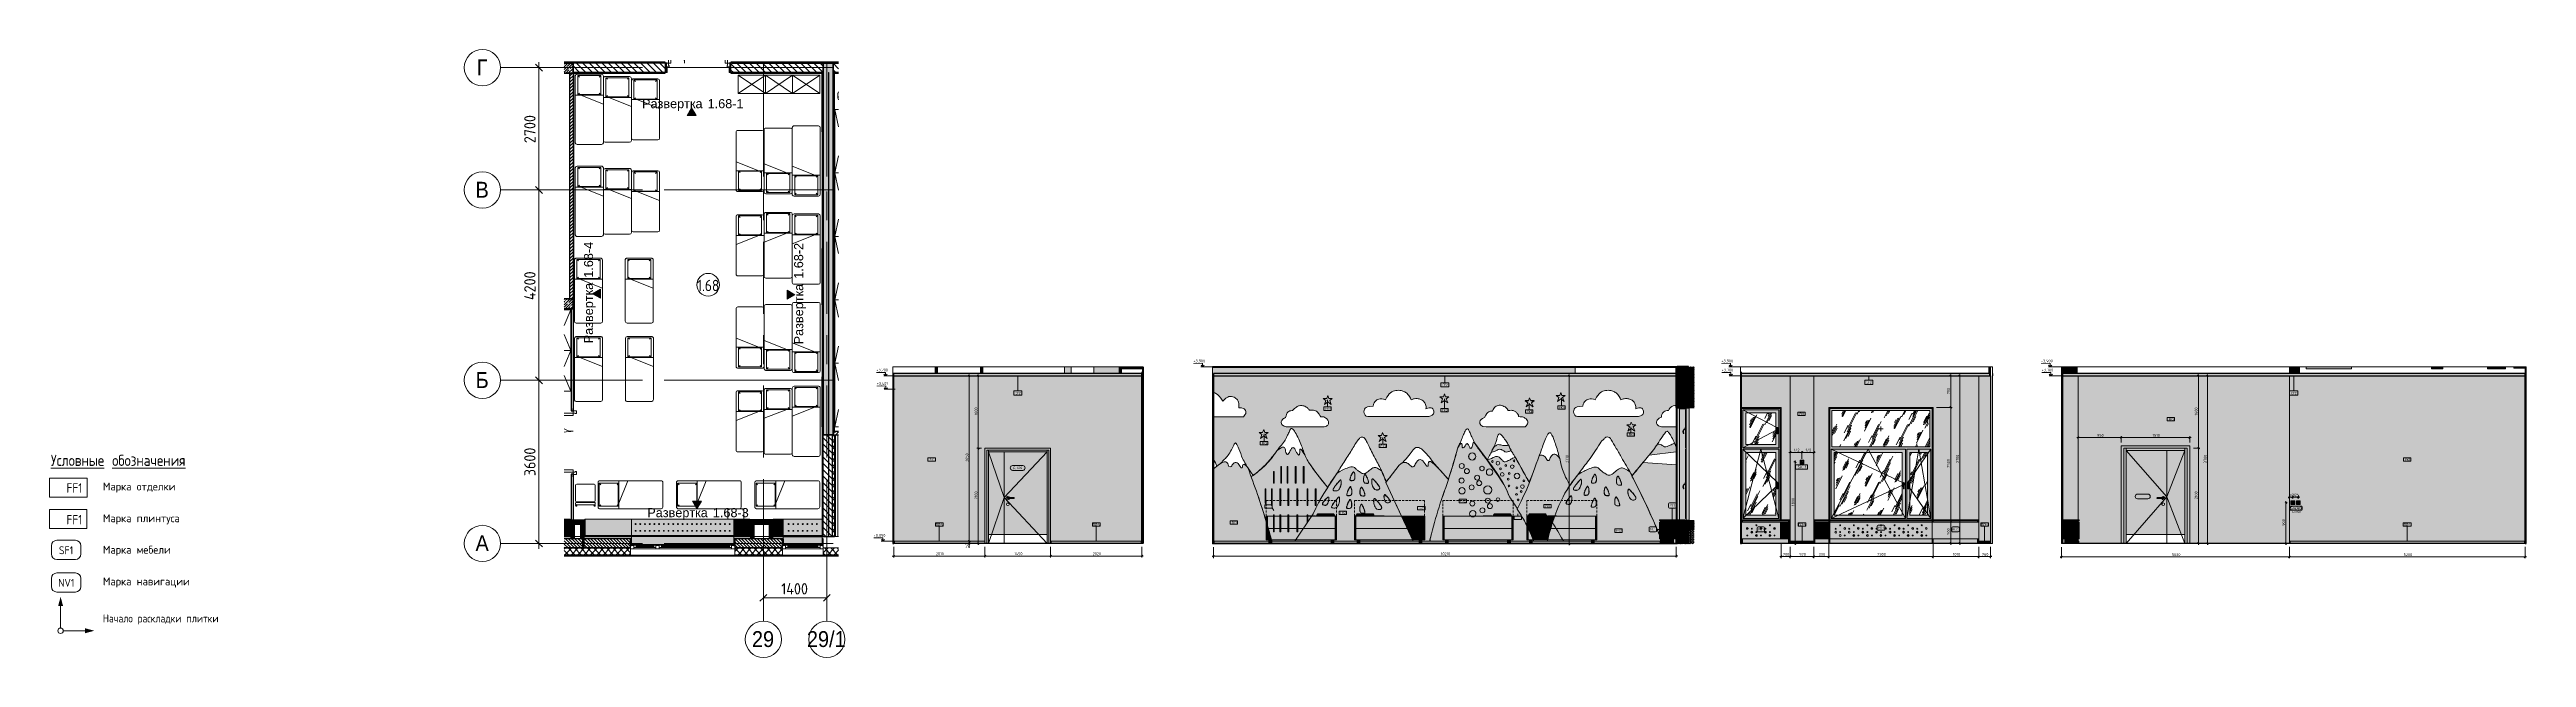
# Model space of a CAD drawing. Header units: millimetres. Extents: x 855 to 55508, y -2517 to 10900.
import ezdxf

# ---------------------------------------------------------------- set-up
doc = ezdxf.new("R2010")
doc.units = ezdxf.units.MM
for name, pattern in [('ADSK_Штрих_ш2 п1', [75, 50, -25]), ('Осевая', [3175, 635, -476.25, 1587.5, -476.25]), ('Штрих', [158.75, 79.375, -79.375])]:
    doc.linetypes.add(name, pattern=pattern)
for name, color, linetype, lineweight in [('A-ANNO-DIMS', 7, 'Continuous', 9), ('A-ANNO-DIMS-100', 7, 'Continuous', 9), ('A-ANNO-DIMS-25', 7, 'Continuous', 9), ('A-AREA-IDEN', 7, 'Continuous', 9), ('A-CLNG', 7, 'Continuous', 9), ('A-CLNG-IDEN', 7, 'Continuous', 9), ('A-DETL', 7, 'Continuous', 9), ('A-DETL-1', 7, 'ADSK_Штрих_ш2 п1', 9), ('A-DOOR', 7, 'Continuous', 9), ('A-DOOR-1', 7, 'Continuous', 13), ('A-DOOR-2', 7, 'Штрих', 9), ('A-DOOR-FRAM', 7, 'Continuous', 13), ('A-DOOR-FRAM-1', 7, 'Continuous', 9), ('A-DOOR-IDEN', 7, 'Continuous', 9), ('A-FLOR', 7, 'Continuous', 9), ('A-GENM', 7, 'Continuous', 9), ('A-GENM-IDEN', 7, 'Continuous', 9), ('A-GLAZ', 7, 'Continuous', 9), ('A-GLAZ-1', 7, 'Continuous', 13), ('A-GLAZ-2', 7, 'Continuous', 18), ('A-GLAZ-CWMG', 7, 'Continuous', 9), ('A-WALL', 7, 'Continuous', 9), ('A-WALL-IDEN', 7, 'Continuous', 9), ('A-WALL-PATT', 7, 'Continuous', 9), ('E-ELEC-EQPM', 7, 'Continuous', 9), ('E-ELEC-FIXT-IDEN', 7, 'Continuous', 9), ('G-ANNO-DIMS', 7, 'Continuous', 9), ('G-ANNO-DIMS-1', 7, 'Continuous', 20), ('G-ANNO-SYMB', 7, 'Continuous', 9), ('G-ANNO-TEXT', 7, 'Continuous', 9), ('I-FURN', 7, 'Continuous', 9), ('I-WALL', 7, 'Continuous', 9), ('M-EQPM', 7, 'Continuous', 9), ('S-COLS', 7, 'Continuous', 9), ('Знаки', 7, 'Continuous', 9), ('Знаки-1', 7, 'Continuous', 18), ('Марки для знаков', 7, 'Continuous', 9), ('Оси', 7, 'Continuous', 9), ('Оси-1', 7, 'Continuous', 20), ('Оси-2', 7, 'Осевая', 9), ('Электрические приборы', 7, 'Continuous', 9)]:
    doc.layers.add(name, color=color, linetype=linetype, lineweight=lineweight)
for name, color, linetype, lineweight, true_color in [('A-CLNG-1', 7, 'Continuous', 9, 0x787878), ('A-CLNG-2', 7, 'Continuous', 30, 0x3c3c3c), ('A-CLNG-FNSH-1', 7, 'Continuous', 30, 0x3c3c3c), ('A-DETL-GENF-1', 1, 'Continuous', 9, 0xff0000), ('A-FLOR-1', 7, 'Continuous', 9, 0x787878), ('A-FLOR-FNSH-1', 7, 'Continuous', 30, 0x3c3c3c), ('A-FLOR-FNSH-2', 7, 'Continuous', 40, 0x3c3c3c), ('A-WALL-1', 7, 'Continuous', 25, 0x3c3c3c), ('A-WALL-2', 7, 'Continuous', 13, 0x3c3c3c), ('A-WALL-3', 7, 'Continuous', 35, 0x3c3c3c), ('A-WALL-4', 7, 'Continuous', 40, 0x3c3c3c), ('A-WALL-5', 7, 'Continuous', 30, 0x3c3c3c), ('A-WALL-6', 7, 'Continuous', 9, 0x787878), ('A-WALL-FNSH-1', 7, 'Continuous', 13, 0x3c3c3c), ('A-WALL-FNSH-2', 7, 'Continuous', 9, 0x3c3c3c), ('A-WALL-FNSH-3', 7, 'Continuous', 30, 0x3c3c3c), ('G-ANNO-TEXT-1', 7, 'Continuous', 9, 0x3c3c3c), ('G-ANNO-TEXT-2', 7, 'Continuous', 9, 0x008000), ('G-ANNO-TEXT-3', 1, 'Continuous', 9, 0xff0000), ('I-FURN-1', 7, 'Continuous', 9, 0xf0f0f0), ('I-FURN-10', 7, 'Continuous', 9, 0x7f736c), ('I-FURN-11', 7, 'Continuous', 9, 0x8f8a8a), ('I-FURN-12', 7, 'Continuous', 9, 0xa5abb6), ('I-FURN-13', 7, 'Continuous', 9, 0xb1b5b9), ('I-FURN-2', 7, 'Continuous', 9, 0x929daf), ('I-FURN-6', 7, 'Continuous', 9, 0xc0c0c0), ('I-FURN-7', 7, 'Continuous', 9, 0xc4c3c0), ('I-FURN-8', 7, 'Continuous', 9, 0xc7c6c0), ('I-FURN-9', 7, 'Continuous', 9, 0xa29991), ('I-WALL-1', 7, 'Continuous', 9, 0x787878), ('Розетки', 7, 'Continuous', 9, 0xff1e23)]:
    doc.layers.add(name, color=color, linetype=linetype, lineweight=lineweight, true_color=true_color)
for name, color, linetype, lineweight, true_color, transparency in [('I-FURN-3', 7, 'Continuous', 9, 0xd0cdc2, 0.7), ('I-FURN-4', 7, 'Continuous', 9, 0x5d4027, 0.7), ('I-FURN-5', 7, 'Continuous', 9, 0x677d9f, 0.7), ('M-EQPM-1', 7, 'Continuous', 9, 0xe6e6e6, 0.7)]:
    doc.layers.add(name, color=color, linetype=linetype, lineweight=lineweight, true_color=true_color, transparency=transparency)
doc.styles.add('Arial', font='arial.ttf', dxfattribs={"width": 0.9, "height": 350})
doc.styles.add('Arial_1', font='arial.ttf', dxfattribs={"height": 200})
doc.styles.add('GOST Common', font='GOST_Common.ttf', dxfattribs={"height": 175})
doc.styles.add('GOST Common_1', font='GOST_Common.ttf', dxfattribs={"width": 0.9, "height": 210})
doc.styles.add('GOST Common_2', font='GOST_Common.ttf', dxfattribs={"width": 0.9, "height": 245})
doc.styles.add('GOST Common_3', font='GOST_Common.ttf', dxfattribs={"width": 0.9, "height": 175})
doc.styles.add('GOST Common_4', font='GOST_Common.ttf', dxfattribs={"width": 0.9, "height": 250})
doc.styles.add('GOST Common_5', font='GOST_Common.ttf', dxfattribs={"height": 50})
doc.styles.add('GOST Common_6', font='GOST_Common.ttf', dxfattribs={"width": 0.9, "height": 50})
doc.styles.add('GOST Common_7', font='GOST_Common.ttf', dxfattribs={"height": 62.5})
doc.styles.add('ISOCPEUR', font='isocpeur.ttf', dxfattribs={"width": 0.9, "height": 175})
doc.styles.add('ISOCPEUR_1', font='isocpeur.ttf', dxfattribs={"width": 0.9, "height": 250})
doc.styles.add('ISOCPEUR_2', font='isocpeur.ttf', dxfattribs={"width": 0.9, "height": 62.5})
doc.styles.add('ISOCPEUR_3', font='isocpeur.ttf', dxfattribs={"width": 0.9, "height": 62.5})
doc.dimstyles.new('ISO-2_5_0_9К_БОЛЬШОЙ', dxfattribs={"dimscale": 304.8, "dimtxt": 248.995294, "dimasz": 0.492126, "dimexe": 0.393701, "dimexo": 0.984252, "dimgap": 0, "dimtad": 1, "dimdec": 0, "dimrnd": 10, "dimzin": 0, "dimdsep": 46, "dimtxsty": 'ISOCPEUR_1', "dimblk1": 'OBLIQUE', "dimblk2": 'OBLIQUE', "dimsah": 1, "dimcen": 0.09, "dimdle": 0.393701, "dimazin": 0, "dimtfac": 1, "dimtdec": 4, "dimtix": 1, "dimtmove": 0, "dimatfit": 3, "dimfxl": 1, "dimtvp": 1, "dimtolj": 1, "dimtzin": 0, "dimarcsym": 2})
doc.dimstyles.new('ISO-2_5_0_9К_БОЛЬШОЙ_1', dxfattribs={"dimscale": 304.8, "dimtxt": 62.248823, "dimasz": 0.123031, "dimexe": 0.098425, "dimexo": 0.246063, "dimgap": 0, "dimtad": 1, "dimdec": 0, "dimrnd": 10, "dimzin": 0, "dimdsep": 46, "dimtxsty": 'ISOCPEUR_2', "dimblk1": 'OBLIQUE', "dimblk2": 'OBLIQUE', "dimsah": 1, "dimcen": 0.09, "dimdle": 0.098425, "dimazin": 0, "dimtfac": 1, "dimtdec": 4, "dimtix": 1, "dimtmove": 0, "dimatfit": 3, "dimfxl": 1, "dimtvp": 1, "dimtolj": 1, "dimtzin": 0, "dimarcsym": 2})
doc.dimstyles.new('ISO-2_5_0_9К_БОЛЬШОЙ_2', dxfattribs={"dimscale": 304.8, "dimtxt": 62.248823, "dimasz": 0.123031, "dimexe": 0.098425, "dimexo": 0.246063, "dimgap": 0, "dimtad": 1, "dimdec": 0, "dimrnd": 10, "dimzin": 0, "dimdsep": 46, "dimtxsty": 'ISOCPEUR_2', "dimblk1": 'OBLIQUE', "dimblk2": 'OBLIQUE', "dimsah": 1, "dimcen": 0.09, "dimdle": 0.098425, "dimazin": 0, "dimtfac": 1, "dimtdec": 4, "dimtix": 1, "dimtmove": 1, "dimatfit": 3, "dimfxl": 1, "dimtvp": 1, "dimtolj": 1, "dimtzin": 0, "dimarcsym": 2})
doc.dimstyles.new('ISO-2_5_0_9К_БОЛЬШОЙ_3', dxfattribs={"dimscale": 304.8, "dimtxt": 62.248823, "dimasz": 0.123031, "dimexe": 0.098425, "dimexo": 0.246063, "dimgap": 0, "dimtad": 1, "dimdec": 0, "dimrnd": 10, "dimzin": 0, "dimdsep": 46, "dimtxsty": 'ISOCPEUR_3', "dimblk1": 'OBLIQUE', "dimblk2": 'OBLIQUE', "dimsah": 1, "dimcen": 0.09, "dimdle": 0.098425, "dimazin": 0, "dimtfac": 1, "dimtdec": 4, "dimtix": 1, "dimtmove": 0, "dimatfit": 3, "dimfxl": 1, "dimtvp": 1, "dimtolj": 1, "dimtzin": 0, "dimarcsym": 2})
pattern_1 = [(45, (-89204.23, 0), (-35.35534, 35.35534), [])]
pattern_2 = [(45, (-89204.23, 0), (-70.71068, 70.71068), []), (135, (-89204.23, 0), (-70.71068, -70.71068), [])]
pattern_3 = [(45, (-89204.23, 0), (-57.024626, 57.024626), []), (45, (-89147.2, 0), (-57.024626, 57.024626), [100.806, -20.161, 3.353, -16.808])]
pattern_4 = [(135, (-89204.23, 0), (-70.71068, -70.71068), [])]
pattern_5 = [(0, (-89204.228, 0), (121.92, 30.48), [10.058, -81.382, 10.058, -81.382, -487.68]), (0, (-89204.228, 0), (121.92, 30.48), [-182.88, 10.058, -172.822, 10.058, -81.382, -213.36]), (0, (-89204.228, 0), (121.92, 30.48), [-457.2, 10.058, -50.902, 10.058, -142.342]), (120, (-89158.508, 15.24), (-87.356454, 90.345817), [10.058, -81.382, 10.058, -81.382, -487.68]), (120, (-89158.508, 15.24), (-87.356454, 90.345817), [-182.88, 10.058, -172.822, 10.058, -81.382, -213.36]), (120, (-89158.508, 15.24), (-87.356454, 90.345817), [-457.2, 10.058, -50.902, 10.058, -142.342]), (240, (-89143.268, 76.2), (-34.563546, -120.825817), [10.058, -81.382, 10.058, -81.382, -487.68]), (240, (-89143.268, 76.2), (-34.563546, -120.825817), [-182.88, 10.058, -172.822, 10.058, -81.382, -213.36]), (240, (-89143.268, 76.2), (-34.563546, -120.825817), [-457.2, 10.058, -50.902, 10.058, -142.342])]
pattern_6 = [(45, (-89204.23, 0), (-106.06602, 106.06602), []), (135, (-89204.23, 0), (-106.06602, -106.06602), [])]
pattern_7 = [(45, (36917.524, 0), (-14.25598, 14.25598), []), (45, (36931.78, 0), (-14.25598, 14.25598), [25.202, -5.04, 0.8382, -4.202])]
pattern_8 = [(0, (36917.5236, 0), (30.48, 7.62), [2.515, -20.345, 2.515, -20.345, -121.92]), (0, (36917.5236, 0), (30.48, 7.62), [-45.72, 2.515, -43.205, 2.515, -20.345, -53.34]), (0, (36917.5236, 0), (30.48, 7.62), [-114.3, 2.515, -12.725, 2.515, -35.585]), (120, (36928.9536, 3.81), (-21.8391136, 22.5864543), [2.515, -20.345, 2.515, -20.345, -121.92]), (120, (36928.9536, 3.81), (-21.8391136, 22.5864543), [-45.72, 2.515, -43.205, 2.515, -20.345, -53.34]), (120, (36928.9536, 3.81), (-21.8391136, 22.5864543), [-114.3, 2.515, -12.725, 2.515, -35.585]), (240, (36932.7636, 19.05), (-8.6408864, -30.2064543), [2.515, -20.345, 2.515, -20.345, -121.92]), (240, (36932.7636, 19.05), (-8.6408864, -30.2064543), [-45.72, 2.515, -43.205, 2.515, -20.345, -53.34]), (240, (36932.7636, 19.05), (-8.6408864, -30.2064543), [-114.3, 2.515, -12.725, 2.515, -35.585])]
pattern_9 = [(63.435, (63.5, 31.75), (-255.5833, 766.7475), [317.5, -190.5, 317.5, -190.5, -403.903]), (63.435, (63.5, 31.75), (-255.5833, 766.7475), [-1016, 127, -276.903]), (63.435, (47.6, 47.6), (-255.5833, 766.7475), [254, -317.5, 190.5, -190.5, -467.403]), (63.435, (47.6, 47.6), (-255.5833, 766.7475), [-952.5, 222.25, -245.153]), (63.435, (47.6, 95.25), (-255.5833, 766.7475), [190.5, -381, 127, -190.5, -530.903]), (63.435, (47.6, 95.25), (-255.5833, 766.7475), [-889, 285.75, -245.153]), (63.435, (95.25, 47.6), (-255.5833, 766.7475), [190.5, -381, 158.75, -6404.653]), (63.435, (142.9, 95.25), (-255.5833, 766.7475), [95.25, -476.25, 63.5, -6499.903]), (63.435, (63.5, 174.6), (-255.5833, 766.7475), [63.5, -476.25, 63.5, -254, -562.653]), (63.435, (63.5, 174.6), (-255.5833, 766.7475), [-857.25, 158.75, -403.903]), (63.435, (349.25, 127), (-255.5833, 766.7475), [317.5, -476.25, 381, -251.503]), (63.435, (349.25, 79.4), (-255.5833, 766.7475), [444.5, -317.5, 476.25, -188.003]), (63.435, (381, 95.25), (-255.5833, 766.7475), [508, -254, 381, -276.903]), (63.435, (428.6, 142.9), (-255.5833, 766.7475), [317.5, -444.5, 254, -403.903]), (63.435, (381, 238.1), (-255.5833, 766.7475), [158.75, -635, 190.5, -435.653]), (63.435, (476.25, 190.5), (-255.5833, 766.7475), [127, -635, 127, -530.903])]

msp = doc.modelspace()

# ---------------------------------------------------------------- texts
at = {"layer": 'A-AREA-IDEN', "insert": (15144.8, 5817.8), "char_height": 250, "width": 606.076, "attachment_point": 1, "style": 'GOST Common_4'}
msp.add_mtext('1.68', dxfattribs=at)
at = {"layer": 'A-CLNG-IDEN', "char_height": 50, "width": 132.278, "attachment_point": 1, "style": 'GOST Common_5'}
for insert in [(22163.4, 3342.3), (31586.1, 3522.8), (40940.7, 3578.7), (50316.8, 3342.3)]:
    msp.add_mtext('CF2', dxfattribs=dict(at, insert=insert))
at = {"layer": 'A-DOOR-IDEN', "char_height": 50, "attachment_point": 1, "style": 'GOST Common_5'}
for s, insert, width in [('\\fGOST Common|b0|i0|c204|p34|;Д', (22119.8, 1694.9), 56.118), ('-6(', (22166.1, 1694.9), 112.236), ('\\fGOST Common|b0|i0|c204|p34|;л', (22258.7, 1694.9), 42.089), ('\\fGOST Common|b0|i0|c204|p34|;)', (22293.4, 1694.9), 24.051)]:
    msp.add_mtext(s, dxfattribs=dict(at, insert=insert, width=width))
at = {"layer": 'A-GENM-IDEN', "char_height": 50, "attachment_point": 1, "style": 'GOST Common_5'}
for s, insert, width in [('ПЛ', (20408.8, 442.8), 98.207), ('-4', (20489.8, 442.8), 94.198), ('ПЛ', (23873.1, 442.8), 98.207), ('-4', (23954.1, 442.8), 94.198), ('ПЛ', (39445.5, 442.8), 98.207), ('-4', (39526.6, 442.8), 94.198), ('ПЛ', (43474.5, 442.8), 98.207), ('-4', (43555.5, 442.8), 94.198), ('ПЛ', (52798.6, 442.8), 98.207), ('-4', (52879.6, 442.8), 94.198)]:
    msp.add_mtext(s, dxfattribs=dict(at, insert=insert, width=width))
at = {"layer": 'A-WALL-IDEN', "char_height": 50, "attachment_point": 1, "style": 'GOST Common_6'}
for s, insert, width in [('FK3', (29005.5, 2998), 122.658), ('FK3', (31584.3, 2966.1), 122.658), ('FK3', (33454.9, 2935.2), 122.658), ('FK3', (34164.2, 3021.2), 122.658), ('FK1', (39466.8, 2883.9), 111.835), ('FK1', (47617.3, 2764.4), 111.835), ('FK3', (27603.2, 2236.3), 122.658), ('FK3', (35699.2, 2427.5), 122.658), ('FK1', (20274.1, 1874.5), 111.835), ('FK3', (30224, 2176.6), 122.658), ('FK1', (52832.6, 1874.5), 111.835), ('FK2', (29339.8, 702), 124.462), ('FK1', (31078.9, 799.9), 111.835), ('FK2', (31989.3, 960.1), 124.462), ('FK1', (33863.1, 849.5), 111.835), ('FK1', (26939.3, 488.1), 111.835), ('FK2', (35423.9, 306.3), 124.462)]:
    msp.add_mtext(s, dxfattribs=dict(at, insert=insert, width=width))
at = {"layer": 'E-ELEC-FIXT-IDEN', "attachment_point": 1}
for s, insert, char_height, width, style in [('SK-1', (39425.8, 1716.5), 62.5, 212.447, 'GOST Common_7'), ('SWA01', (50301, 809.5), 62.5, 304.641, 'GOST Common_7'), ('h=900', (50339.6, 719.3), 50, 220.464, 'GOST Common_5')]:
    msp.add_mtext(s, dxfattribs=dict(at, insert=insert, char_height=char_height, width=width, style=style))
at = {"layer": 'G-ANNO-SYMB', "char_height": 200, "attachment_point": 1, "style": 'Arial_1'}
for s, insert, width in [('Развертка', (13928.8, 9805.5), 1659.493), (' 1.68-1', (15298, 9805.5), 1074.261), ('Развертка', (14044.4, 778.7), 1659.493), (' 1.68-3', (15413.6, 778.7), 1074.261)]:
    msp.add_mtext(s, dxfattribs=dict(at, insert=insert, width=width))
at = {"layer": 'G-ANNO-SYMB', "char_height": 200, "attachment_point": 1, "rotation": 90, "style": 'Arial_1'}
for s, insert, width in [(' 1.68-4', (12647.7, 5786), 1074.261), (' 1.68-2', (17283.9, 5762.9), 1074.261), ('Развертка', (12647.7, 4416.8), 1659.493), ('Развертка', (17283.9, 4393.7), 1659.493)]:
    msp.add_mtext(s, dxfattribs=dict(at, insert=insert, width=width))
at = {"layer": 'G-ANNO-TEXT', "attachment_point": 1}
for s, insert, char_height, width, style in [('\\LУсловные', (884.7, 1955.6), 245, 1550.544, 'GOST Common_2'), ('\\L\\fGOST Common|b0|i0|c204|p34|;\\W.9;\\L ', (2164, 1955.6), 245, 90.911, 'GOST Common_2'), ('\\Lобозначения', (2239, 1955.6), 245, 2111.164, 'GOST Common_2'), ('Начало', (2033.4, -1567.6), 175, 863.658, 'GOST Common_3'), ('\\fGOST Common|b0|i0|c204|p34|;\\W.9; ', (2746, -1567.6), 175, 65.658, 'GOST Common_3'), ('раскладки', (2800.1, -1567.6), 175, 1237.405, 'GOST Common_3'), ('\\fGOST Common|b0|i0|c204|p34|;\\W.9; ', (3821.1, -1567.6), 175, 65.658, 'GOST Common_3'), ('плитки', (3875.3, -1567.6), 175, 853.557, 'GOST Common_3')]:
    msp.add_mtext(s, dxfattribs=dict(at, insert=insert, char_height=char_height, width=width, style=style))
at = {"layer": 'G-ANNO-TEXT-1', "attachment_point": 1}
for s, insert, char_height, width, style in [('   FF1   ', (884.7, 1327.3), 210, 929.316, 'GOST Common_1'), ('Марка', (2033.4, 1343.2), 175, 830.548, 'GOST Common'), ('\\fGOST Common|b0|i0|c204|p34|; ', (2718.6, 1343.2), 175, 72.954, 'GOST Common'), ('отделки', (2778.8, 1343.2), 175, 1099.915, 'GOST Common'), ('Марка', (2033.4, 643.2), 175, 830.548, 'GOST Common'), ('\\fGOST Common|b0|i0|c204|p34|; ', (2718.6, 643.2), 175, 72.954, 'GOST Common'), ('плинтуса', (2778.8, 643.2), 175, 1245.822, 'GOST Common'), ('Марка', (2033.4, -50.9), 175, 830.548, 'GOST Common'), ('\\fGOST Common|b0|i0|c204|p34|; ', (2718.6, -50.9), 175, 72.954, 'GOST Common'), ('мебели', (2778.8, -50.9), 175, 925.949, 'GOST Common'), ('Марка', (2033.4, -750.9), 175, 830.548, 'GOST Common'), ('\\fGOST Common|b0|i0|c204|p34|; ', (2718.6, -750.9), 175, 72.954, 'GOST Common'), ('навигации', (2778.8, -750.9), 175, 1414.177, 'GOST Common')]:
    msp.add_mtext(s, dxfattribs=dict(at, insert=insert, char_height=char_height, width=width, style=style))
at = {"layer": 'G-ANNO-TEXT-2', "char_height": 175, "attachment_point": 1, "style": 'ISOCPEUR'}
for s, insert, width in [('SF1', (1062.1, -63.7), 383.848), ('NV1', (1048.2, -782), 419.202)]:
    msp.add_mtext(s, dxfattribs=dict(at, insert=insert, width=width))
at = {"layer": 'G-ANNO-TEXT-3', "insert": (884.7, 627.3), "char_height": 210, "width": 929.316, "attachment_point": 1, "style": 'GOST Common_1'}
msp.add_mtext('   FF1   ', dxfattribs=at)
at = {"layer": 'Марки для знаков', "char_height": 50, "attachment_point": 1, "style": 'GOST Common_5'}
for s, insert, width in [('\\fGOST Common|b0|i0|c204|p34|;М', (36601.1, 862.9), 56.118), ('1.1', (36647.4, 862.9), 78.165), ('\\fGOST Common|b0|i0|c204|p34|;М', (36172.6, 336.8), 56.118), ('1.1', (36218.9, 336.8), 78.165), ('\\fGOST Common|b0|i0|c204|p34|;М', (38556, 336.8), 56.118), ('1.1', (38602.3, 336.8), 78.165), ('\\fGOST Common|b0|i0|c204|p34|;М', (39059.6, 336.8), 56.118), ('3.2.7', (39105.9, 336.8), 166.35), ('\\fGOST Common|b0|i0|c204|p34|;М', (39864.6, 336.8), 56.118), ('3.2.6', (39910.9, 336.8), 166.35), ('\\fGOST Common|b0|i0|c204|p34|;М', (41200.8, 372.9), 56.118), ('7.1', (41247.1, 372.9), 92.194), ('\\fGOST Common|b0|i0|c204|p34|;М', (42815.3, 336.8), 56.118), ('3.2.5', (42861.6, 336.8), 166.35)]:
    msp.add_mtext(s, dxfattribs=dict(at, insert=insert, width=width))
at = {"layer": 'Оси', "char_height": 350, "attachment_point": 1, "style": 'Arial'}
for s, insert, width in [('\\fArial|b0|i0|c204|p34|;\\W.9;Г', (10280.8, 10681), 295.823), ('\\fArial|b0|i0|c204|p34|;\\W.9;В', (10253.8, 7981), 360.759), ('\\fArial|b0|i0|c204|p34|;\\W.9;Б', (10256.9, 3781), 353.544), ('\\fArial|b0|i0|c204|p34|;\\W.9;А', (10253.8, 181), 360.759), ('29', (16353.2, -1936.3), 606.076), ('29/1', (17565.5, -1936.3), 1060.633)]:
    msp.add_mtext(s, dxfattribs=dict(at, insert=insert, width=width))

# ---------------------------------------------------------------- blocks, each defined once
blk = doc.blocks.new('110_Дверь_СКБ_2Ст - Д-6_л__ ДОО_Дв_1450x2100h_Дверь из раздевальной в коридор-25835678-План разверток пом_ 1_68_ Этаж 1')
at = {"layer": 'A-DOOR'}
h = blk.add_hatch(dxfattribs=at)
h.set_pattern_fill('FP_5', color=256, style=0, pattern_type=2)
h.set_pattern_definition([(135, (1576.41, 164.685), (-14.14214, -14.14214), []), (225, (1576.41, 164.685), (14.14214, -14.14214), [])])
h.paths.add_polyline_path([(738, -100), (738, 100), (712, 100), (712, -100)])
at = {"layer": 'A-DOOR-FRAM-1'}
h = blk.add_hatch(dxfattribs=at)
h.set_pattern_fill('FP_6', color=256, style=0, pattern_type=2)
h.set_pattern_definition([(45, (-546.384, 164.685), (-14.1421, 14.1421), []), (135, (-546.384, 164.685), (-14.1421, -14.1421), [])])
h.paths.add_polyline_path([(-688, -100), (-688, 100), (-712, 100), (-712, -100)])
at = {"layer": 'A-DOOR'}
for centre, radius, start, end in [((-638, 100), 350, 360, 11.2137), ((662, 100), 950, 175.8915, 180)]:
    blk.add_arc(centre, radius, start, end, dxfattribs=at)
at = {"layer": 'A-DOOR-1'}
for p, q in [((-638, 168), (-638, 100)), ((-638, 100), (-588, 100)), ((-588, 100), (-588, 168)), ((612, 168), (612, 100)), ((612, 100), (662, 100)), ((662, 100), (662, 168))]:
    blk.add_line(p, q, dxfattribs=at)
at = {"layer": 'A-DOOR-FRAM'}
for p, q in [((-672, 108), (-742, 108)), ((-742, 108), (-742, 100)), ((-742, 100), (-672, 100)), ((-688, 100), (-712, 100)), ((-712, 100), (-712, -100)), ((-638, 100), (-688, 100)), ((-688, 100), (-688, 20)), ((-688, 20), (-628, 20)), ((-688, -100), (-688, 100)), ((-672, 20), (-688, 20)), ((-688, 20), (-688, -100)), ((-672, 100), (-672, 108)), ((-672, -100), (-672, 20)), ((-638, 50), (-638, 100)), ((-628, 50), (-638, 50)), ((-628, 20), (-628, 50)), ((662, 50), (652, 50)), ((652, 50), (652, 20)), ((652, 20), (712, 20)), ((662, 100), (662, 50)), ((712, 100), (662, 100)), ((768, 108), (698, 108)), ((698, 108), (698, 100)), ((698, 100), (768, 100)), ((712, 20), (698, 20)), ((698, 20), (698, -100)), ((712, 20), (712, 100)), ((738, 100), (712, 100)), ((712, 100), (712, -100)), ((712, -100), (712, 20)), ((738, -100), (738, 100)), ((768, 100), (768, 108)), ((-672, -100), (-742, -100)), ((-742, -100), (-742, -108)), ((-742, -108), (-672, -108)), ((-712, -100), (-688, -100)), ((-688, -100), (-672, -100)), ((-672, -108), (-672, -100)), ((698, -100), (712, -100)), ((768, -100), (698, -100)), ((698, -100), (698, -108)), ((698, -108), (768, -108)), ((712, -100), (738, -100)), ((768, -108), (768, -100))]:
    blk.add_line(p, q, dxfattribs=at)
blk = doc.blocks.new('120_Окно_СКБ_2Ст_Фрамуга сверху - 120_Окно_СКБ_2Ст_2300х2500_h_ ДОО-19727959-План разверток пом_ 1_68_ Этаж 1')
at = {"layer": 'A-GLAZ'}
for p, q in [((1150, -57), (-1150, -57)), ((-1130, -127), (-1100, -127)), ((-1080, -57), (1080, -57)), ((-1030, -107), (470, -107)), ((470, -117), (-1030, -117)), ((540, -127), (570, -127)), ((540, -127), (570, -127)), ((640, -107), (1030, -107)), ((1030, -117), (640, -117)), ((1100, -127), (1130, -127))]:
    blk.add_line(p, q, dxfattribs=at)
at = {"layer": 'A-GLAZ-1'}
for p, q in [((-1150, -127), (-1150, -57)), ((-1150, -57), (-1080, -57)), ((-1080, -127), (-1150, -127)), ((-1080, -127), (-1100, -127)), ((-1100, -127), (-1100, -137)), ((-1100, -137), (540, -137)), ((540, -137), (-1100, -137)), ((-1080, -57), (-1080, -127)), ((520, -87), (-1080, -87)), ((-1080, -87), (-1080, -127)), ((-1030, -137), (-1030, -87)), ((470, -137), (470, -87)), ((520, -127), (520, -57)), ((520, -57), (590, -57)), ((520, -127), (520, -87)), ((590, -127), (520, -127)), ((540, -127), (520, -127)), ((540, -137), (540, -127)), ((590, -127), (570, -127)), ((570, -127), (570, -137)), ((570, -137), (1100, -137)), ((1100, -137), (570, -137)), ((590, -57), (590, -127)), ((1080, -87), (590, -87)), ((590, -87), (590, -127)), ((640, -137), (640, -87)), ((1030, -137), (1030, -87)), ((1080, -127), (1080, -57)), ((1080, -57), (1150, -57)), ((1080, -127), (1080, -87)), ((1150, -127), (1080, -127)), ((1100, -127), (1080, -127)), ((1100, -137), (1100, -127)), ((1150, -57), (1150, -127))]:
    blk.add_line(p, q, dxfattribs=at)
blk = doc.blocks.new('120_Окно_СКБ_1Ст - 120_Окно_СКБ_1Ст 900х2500_h_ с форточкой-22876038-План разверток пом_ 1_68_ Этаж 1')
at = {"layer": 'A-GLAZ'}
for p, q in [((450, -57), (-450, -57)), ((-430, -127), (-400, -127)), ((-330, -107), (330, -107)), ((330, -117), (-330, -117)), ((400, -127), (430, -127))]:
    blk.add_line(p, q, dxfattribs=at)
at = {"layer": 'A-GLAZ-1'}
for p, q in [((-450, -127), (-450, -57)), ((-450, -57), (-380, -57)), ((-380, -127), (-450, -127)), ((-380, -127), (-400, -127)), ((-400, -127), (-400, -137)), ((-400, -137), (400, -137)), ((400, -137), (-400, -137)), ((-380, -57), (-380, -127)), ((380, -87), (-380, -87)), ((-380, -87), (-380, -127)), ((-330, -137), (-330, -87)), ((330, -137), (330, -87)), ((380, -127), (380, -57)), ((380, -57), (450, -57)), ((380, -127), (380, -87)), ((450, -127), (380, -127)), ((400, -127), (380, -127)), ((400, -137), (400, -127)), ((450, -57), (450, -127))]:
    blk.add_line(p, q, dxfattribs=at)
blk = doc.blocks.new('Bed - Small Sizes - 1_119-25446116-План разверток пом_ 1_68_ Этаж 1')
at = {"layer": 'I-FURN-1'}
for p, q in [((247, 0), (-293, 0)), ((-293, 0), (247, 0)), ((247, 0), (-293, 0)), ((-293, 0), (247, 0)), ((-333, -40), (-333, -460)), ((-333, -460), (-333, -40)), ((-333, -40), (-333, -460)), ((-333, -460), (-333, -40)), ((-333, -460), (-213, -460)), ((-213, -460), (-333, -460)), ((-333, -460), (-333, -1390)), ((-333, -1390), (-333, -460)), ((-333, -460), (-213, -460)), ((-278, -26), (-243, -60)), ((232, -26), (-278, -26)), ((-278, -26), (-278, -446)), ((232, -26), (-278, -26)), ((-278, -26), (-278, -446)), ((-278, -446), (-243, -420)), ((-278, -446), (232, -446)), ((-278, -446), (232, -446)), ((-213, -460), (287, -460)), ((287, -460), (-213, -460)), ((287, -460), (-213, -460)), ((-213, -460), (287, -658)), ((287, -658), (-213, -460)), ((-213, -460), (287, -460)), ((-213, -460), (287, -658)), ((-213, -460), (287, -460)), ((232, -26), (197, -60)), ((232, -446), (197, -420)), ((232, -446), (232, -26)), ((232, -446), (232, -26)), ((287, -460), (287, -40)), ((287, -40), (287, -460)), ((287, -658), (287, -40)), ((287, -40), (287, -658)), ((287, -658), (287, -460)), ((287, -460), (287, -658)), ((287, -1390), (287, -658)), ((287, -658), (287, -1390)), ((-293, -1430), (247, -1430)), ((247, -1430), (-293, -1430))]:
    blk.add_line(p, q, dxfattribs=at)
for centre, start, end in [((-293, -40), 90, 180), ((-293, -40), 90, 120), ((247, -40), 360, 90), ((247, -40), 75, 90), ((-293, -40), 150, 180), ((-293, -40), 150, 180), ((-293, -40), 165, 180), ((-293, -40), 90, 165), ((-293, -40), 120, 150), ((-293, -40), 120, 150), ((-293, -40), 90, 120), ((247, -40), 0, 90), ((247, -40), 75, 90), ((247, -40), 60, 75), ((247, -40), 45, 75), ((247, -40), 45, 60), ((247, -40), 30, 45), ((247, -40), 0, 45), ((247, -40), 15, 30), ((247, -40), 0, 15), ((-293, -1390), 180, 270), ((-293, -1390), 180, 270), ((247, -1390), 270, 0), ((247, -1390), 270, 315), ((247, -1390), 315, 330), ((247, -1390), 330, 345), ((247, -1390), 345, 0)]:
    blk.add_arc(centre, 40, start, end, dxfattribs=at)
blk = doc.blocks.new('Bed - Small Sizes - 1_119-V1-План разверток пом_ 1_68_ Этаж 1')
at = {"layer": 'I-FURN-1'}
for p, q in [((247, 0), (-293, 0)), ((-293, 0), (247, 0)), ((247, 0), (-293, 0)), ((-293, 0), (247, 0)), ((-333, -40), (-333, -460)), ((-333, -460), (-333, -40)), ((-333, -40), (-333, -460)), ((-333, -460), (-333, -40)), ((-333, -460), (-213, -460)), ((-213, -460), (-333, -460)), ((-333, -460), (-333, -1390)), ((-333, -1390), (-333, -460)), ((-333, -460), (-213, -460)), ((-278, -26), (-243, -60)), ((232, -26), (-278, -26)), ((-278, -26), (-278, -446)), ((232, -26), (-278, -26)), ((-278, -26), (-278, -446)), ((-278, -446), (-243, -420)), ((-278, -446), (232, -446)), ((-278, -446), (232, -446)), ((-213, -460), (287, -460)), ((287, -460), (-213, -460)), ((287, -460), (-213, -460)), ((-213, -460), (287, -658)), ((287, -658), (-213, -460)), ((-213, -460), (287, -460)), ((-213, -460), (287, -658)), ((-213, -460), (287, -460)), ((232, -26), (197, -60)), ((232, -446), (197, -420)), ((232, -446), (232, -26)), ((232, -446), (232, -26)), ((287, -460), (287, -40)), ((287, -40), (287, -460)), ((287, -658), (287, -40)), ((287, -40), (287, -658)), ((287, -658), (287, -460)), ((287, -460), (287, -658)), ((287, -1390), (287, -658)), ((287, -658), (287, -1390)), ((-293, -1430), (247, -1430)), ((247, -1430), (-293, -1430))]:
    blk.add_line(p, q, dxfattribs=at)
for centre, start, end in [((-293, -40), 90, 180), ((-293, -40), 90, 105), ((247, -40), 360, 90), ((247, -40), 75, 90), ((-293, -40), 90, 180), ((-293, -40), 165, 180), ((-293, -40), 165, 180), ((-293, -40), 135, 165), ((-293, -40), 135, 165), ((-293, -40), 105, 135), ((-293, -40), 120, 135), ((-293, -40), 105, 120), ((-293, -40), 90, 105), ((247, -40), 0, 90), ((247, -40), 0, 90), ((247, -40), 60, 75), ((247, -40), 0, 60), ((-293, -1390), 180, 270), ((-293, -1390), 180, 270), ((247, -1390), 270, 0), ((247, -1390), 270, 0)]:
    blk.add_arc(centre, 40, start, end, dxfattribs=at)
blk = doc.blocks.new('Bed - Small Sizes - 1_119-V2-План разверток пом_ 1_68_ Этаж 1')
at = {"layer": 'I-FURN-1'}
for p, q in [((247, 0), (-293, 0)), ((-293, 0), (247, 0)), ((247, 0), (-293, 0)), ((-293, 0), (247, 0)), ((-333, -40), (-333, -460)), ((-333, -460), (-333, -40)), ((-333, -40), (-333, -460)), ((-333, -460), (-333, -40)), ((-333, -460), (-213, -460)), ((-213, -460), (-333, -460)), ((-333, -460), (-333, -1390)), ((-333, -1390), (-333, -460)), ((-333, -460), (-213, -460)), ((-278, -26), (-243, -60)), ((232, -26), (-278, -26)), ((-278, -26), (-278, -446)), ((232, -26), (-278, -26)), ((-278, -26), (-278, -446)), ((-278, -446), (-243, -420)), ((-278, -446), (232, -446)), ((-278, -446), (232, -446)), ((-213, -460), (287, -460)), ((287, -460), (-213, -460)), ((287, -460), (-213, -460)), ((-213, -460), (287, -658)), ((287, -658), (-213, -460)), ((-213, -460), (287, -460)), ((-213, -460), (287, -658)), ((-213, -460), (287, -460)), ((232, -26), (197, -60)), ((232, -446), (197, -420)), ((232, -446), (232, -26)), ((232, -446), (232, -26)), ((287, -460), (287, -40)), ((287, -40), (287, -460)), ((287, -658), (287, -40)), ((287, -40), (287, -658)), ((287, -658), (287, -460)), ((287, -460), (287, -658)), ((287, -1390), (287, -658)), ((287, -658), (287, -1390)), ((-293, -1430), (247, -1430)), ((247, -1430), (-293, -1430))]:
    blk.add_line(p, q, dxfattribs=at)
for centre, start, end in [((-293, -40), 90, 180), ((-293, -40), 90, 180), ((247, -40), 360, 90), ((247, -40), 0, 90), ((-293, -40), 90, 180), ((-293, -40), 120, 180), ((-293, -40), 105, 120), ((-293, -40), 90, 105), ((247, -40), 60, 90), ((247, -40), 0, 90), ((247, -40), 45, 60), ((247, -40), 30, 45), ((247, -40), 0, 30), ((-293, -1390), 180, 270), ((-293, -1390), 180, 195), ((-293, -1390), 195, 270), ((247, -1390), 270, 0), ((247, -1390), 270, 0)]:
    blk.add_arc(centre, 40, start, end, dxfattribs=at)
blk = doc.blocks.new('Bed - Small Sizes - 1_119-V3-План разверток пом_ 1_68_ Этаж 1')
at = {"layer": 'I-FURN-1'}
for p, q in [((247, 0), (-293, 0)), ((-293, 0), (247, 0)), ((247, 0), (-293, 0)), ((-293, 0), (247, 0)), ((-333, -40), (-333, -460)), ((-333, -460), (-333, -40)), ((-333, -40), (-333, -460)), ((-333, -460), (-333, -40)), ((-333, -460), (-213, -460)), ((-213, -460), (-333, -460)), ((-333, -460), (-333, -1390)), ((-333, -1390), (-333, -460)), ((-333, -460), (-213, -460)), ((-278, -26), (-243, -60)), ((232, -26), (-278, -26)), ((-278, -26), (-278, -446)), ((232, -26), (-278, -26)), ((-278, -26), (-278, -446)), ((-278, -446), (-243, -420)), ((-278, -446), (232, -446)), ((-278, -446), (232, -446)), ((-213, -460), (287, -460)), ((287, -460), (-213, -460)), ((287, -460), (-213, -460)), ((-213, -460), (287, -658)), ((287, -658), (-213, -460)), ((-213, -460), (287, -460)), ((-213, -460), (287, -658)), ((-213, -460), (287, -460)), ((232, -26), (197, -60)), ((232, -446), (197, -420)), ((232, -446), (232, -26)), ((232, -446), (232, -26)), ((287, -460), (287, -40)), ((287, -40), (287, -460)), ((287, -658), (287, -40)), ((287, -40), (287, -658)), ((287, -658), (287, -460)), ((287, -460), (287, -658)), ((287, -1390), (287, -658)), ((287, -658), (287, -1390)), ((-293, -1430), (247, -1430)), ((247, -1430), (-293, -1430))]:
    blk.add_line(p, q, dxfattribs=at)
for centre, start, end in [((-293, -40), 90, 180), ((-293, -40), 90, 180), ((247, -40), 360, 90), ((247, -40), 0, 90), ((-293, -40), 90, 180), ((-293, -40), 90, 180), ((247, -40), 45, 90), ((247, -40), 0, 90), ((247, -40), 0, 45), ((-293, -1390), 180, 270), ((-293, -1390), 180, 195), ((-293, -1390), 195, 210), ((-293, -1390), 210, 240), ((-293, -1390), 240, 270), ((247, -1390), 270, 0), ((247, -1390), 270, 0)]:
    blk.add_arc(centre, 40, start, end, dxfattribs=at)
blk = doc.blocks.new('Bed - Small Sizes - 1_119-V4-План разверток пом_ 1_68_ Этаж 1')
at = {"layer": 'I-FURN-1'}
for p, q in [((247, 0), (-293, 0)), ((-293, 0), (247, 0)), ((247, 0), (-293, 0)), ((-293, 0), (247, 0)), ((-333, -40), (-333, -460)), ((-333, -460), (-333, -40)), ((-333, -40), (-333, -460)), ((-333, -460), (-333, -40)), ((-333, -460), (-213, -460)), ((-213, -460), (-333, -460)), ((-333, -460), (-333, -1390)), ((-333, -1390), (-333, -460)), ((-333, -460), (-213, -460)), ((-278, -26), (-243, -60)), ((232, -26), (-278, -26)), ((-278, -26), (-278, -446)), ((232, -26), (-278, -26)), ((-278, -26), (-278, -446)), ((-278, -446), (-243, -420)), ((-278, -446), (232, -446)), ((-278, -446), (232, -446)), ((-213, -460), (287, -460)), ((287, -460), (-213, -460)), ((287, -460), (-213, -460)), ((-213, -460), (287, -658)), ((287, -658), (-213, -460)), ((-213, -460), (287, -460)), ((-213, -460), (287, -658)), ((-213, -460), (287, -460)), ((232, -26), (197, -60)), ((232, -446), (197, -420)), ((232, -446), (232, -26)), ((232, -446), (232, -26)), ((287, -460), (287, -40)), ((287, -40), (287, -460)), ((287, -658), (287, -40)), ((287, -40), (287, -658)), ((287, -658), (287, -460)), ((287, -460), (287, -658)), ((287, -1390), (287, -658)), ((287, -658), (287, -1390)), ((-293, -1430), (247, -1430)), ((247, -1430), (-293, -1430))]:
    blk.add_line(p, q, dxfattribs=at)
for centre, start, end in [((-293, -40), 90, 180), ((-293, -40), 90, 180), ((247, -40), 360, 90), ((247, -40), 60, 90), ((-293, -40), 90, 180), ((-293, -40), 150, 180), ((-293, -40), 90, 150), ((247, -40), 0, 90), ((247, -40), 0, 90), ((247, -40), 45, 60), ((247, -40), 30, 45), ((247, -40), 0, 30), ((-293, -1390), 180, 270), ((-293, -1390), 180, 270), ((247, -1390), 270, 0), ((247, -1390), 270, 285), ((247, -1390), 285, 300), ((247, -1390), 300, 315), ((247, -1390), 315, 345), ((247, -1390), 345, 0)]:
    blk.add_arc(centre, 40, start, end, dxfattribs=at)
blk = doc.blocks.new('Bed - Small Sizes - 1_119-V5-План разверток пом_ 1_68_ Этаж 1')
at = {"layer": 'I-FURN-1'}
for p, q in [((247, 0), (-293, 0)), ((-293, 0), (247, 0)), ((247, 0), (-293, 0)), ((-293, 0), (247, 0)), ((-333, -40), (-333, -460)), ((-333, -460), (-333, -40)), ((-333, -40), (-333, -460)), ((-333, -460), (-333, -40)), ((-333, -460), (-213, -460)), ((-213, -460), (-333, -460)), ((-333, -460), (-333, -1390)), ((-333, -1390), (-333, -460)), ((-333, -460), (-213, -460)), ((-278, -26), (-243, -60)), ((232, -26), (-278, -26)), ((-278, -26), (-278, -446)), ((232, -26), (-278, -26)), ((-278, -26), (-278, -446)), ((-278, -446), (-243, -420)), ((-278, -446), (232, -446)), ((-278, -446), (232, -446)), ((-213, -460), (287, -460)), ((287, -460), (-213, -460)), ((287, -460), (-213, -460)), ((-213, -460), (287, -658)), ((287, -658), (-213, -460)), ((-213, -460), (287, -460)), ((-213, -460), (287, -658)), ((-213, -460), (287, -460)), ((232, -26), (197, -60)), ((232, -446), (197, -420)), ((232, -446), (232, -26)), ((232, -446), (232, -26)), ((287, -460), (287, -40)), ((287, -40), (287, -460)), ((287, -658), (287, -40)), ((287, -40), (287, -658)), ((287, -658), (287, -460)), ((287, -460), (287, -658)), ((287, -1390), (287, -658)), ((287, -658), (287, -1390)), ((-293, -1430), (247, -1430)), ((247, -1430), (-293, -1430))]:
    blk.add_line(p, q, dxfattribs=at)
for centre, start, end in [((-293, -40), 90, 180), ((-293, -40), 90, 105), ((247, -40), 360, 90), ((247, -40), 75, 90), ((-293, -40), 90, 180), ((-293, -40), 135, 180), ((-293, -40), 150, 180), ((-293, -40), 135, 150), ((-293, -40), 120, 135), ((-293, -40), 120, 135), ((-293, -40), 90, 120), ((-293, -40), 105, 120), ((247, -40), 0, 90), ((247, -40), 0, 90), ((247, -40), 60, 75), ((247, -40), 45, 60), ((247, -40), 30, 45), ((247, -40), 0, 30), ((-293, -1390), 180, 270), ((-293, -1390), 180, 270), ((247, -1390), 270, 0), ((247, -1390), 270, 285), ((247, -1390), 285, 330), ((247, -1390), 330, 345), ((247, -1390), 345, 0)]:
    blk.add_arc(centre, 40, start, end, dxfattribs=at)
blk = doc.blocks.new('Bed - Small Sizes - 1_119-V6-План разверток пом_ 1_68_ Этаж 1')
at = {"layer": 'I-FURN-1'}
for p, q in [((247, 0), (-293, 0)), ((-293, 0), (247, 0)), ((247, 0), (-293, 0)), ((-293, 0), (247, 0)), ((-333, -40), (-333, -460)), ((-333, -460), (-333, -40)), ((-333, -40), (-333, -460)), ((-333, -460), (-333, -40)), ((-333, -460), (-213, -460)), ((-213, -460), (-333, -460)), ((-333, -460), (-333, -1390)), ((-333, -1390), (-333, -460)), ((-333, -460), (-213, -460)), ((-278, -26), (-243, -60)), ((232, -26), (-278, -26)), ((-278, -26), (-278, -446)), ((232, -26), (-278, -26)), ((-278, -26), (-278, -446)), ((-278, -446), (-243, -420)), ((-278, -446), (232, -446)), ((-278, -446), (232, -446)), ((-213, -460), (287, -460)), ((287, -460), (-213, -460)), ((287, -460), (-213, -460)), ((-213, -460), (287, -658)), ((287, -658), (-213, -460)), ((-213, -460), (287, -460)), ((-213, -460), (287, -658)), ((-213, -460), (287, -460)), ((232, -26), (197, -60)), ((232, -446), (197, -420)), ((232, -446), (232, -26)), ((232, -446), (232, -26)), ((287, -460), (287, -40)), ((287, -40), (287, -460)), ((287, -658), (287, -40)), ((287, -40), (287, -658)), ((287, -658), (287, -460)), ((287, -460), (287, -658)), ((287, -1390), (287, -658)), ((287, -658), (287, -1390)), ((-293, -1430), (247, -1430)), ((247, -1430), (-293, -1430))]:
    blk.add_line(p, q, dxfattribs=at)
for centre, start, end in [((-293, -40), 90, 180), ((-293, -40), 90, 120), ((247, -40), 360, 90), ((247, -40), 0, 90), ((-293, -40), 90, 180), ((-293, -40), 165, 180), ((-293, -40), 165, 180), ((-293, -40), 120, 165), ((-293, -40), 150, 165), ((-293, -40), 135, 150), ((-293, -40), 120, 135), ((-293, -40), 105, 120), ((-293, -40), 90, 105), ((247, -40), 60, 90), ((247, -40), 0, 90), ((247, -40), 45, 60), ((247, -40), 0, 45), ((-293, -1390), 180, 270), ((-293, -1390), 180, 270), ((247, -1390), 270, 0), ((247, -1390), 270, 0)]:
    blk.add_arc(centre, 40, start, end, dxfattribs=at)
blk = doc.blocks.new('Стул Breuer - 1_189-25586788-План разверток пом_ 1_68_ Этаж 1')
at = {"layer": 'I-FURN-1'}
for p, q in [((-216, 216), (-216, -127)), ((190, 241), (-191, 241)), ((216, -127), (216, 216)), ((-216, -176), (-216, -201)), ((203, -163), (-203, -163)), ((-203, -213), (203, -213)), ((-191, -152), (190, -152)), ((216, -201), (216, -176))]:
    blk.add_line(p, q, dxfattribs=at)
for centre, radius, start, end in [((-191, 216), 25.4, 90, 180), ((190, 216), 25.4, 0, 90), ((-203, -231), 15.1, 360, 180), ((-203, -231), 15.1, 180, 360), ((-191, -127), 25.4, 180, 270), ((-203, -176), 12.7, 90, 180), ((-203, -201), 12.7, 180, 270), ((204, -231), 15.1, 360, 180), ((204, -231), 15.1, 180, 360), ((190, -127), 25.4, 270, 360), ((203, -176), 12.7, 360, 90), ((203, -201), 12.7, 270, 360)]:
    blk.add_arc(centre, radius, start, end, dxfattribs=at)
blk = doc.blocks.new('Bed - Small Sizes - 1_118-25585773-План разверток пом_ 1_68_ Этаж 1')
at = {"layer": 'I-FURN-1'}
for p, q in [((247, 0), (-293, 0)), ((-293, 0), (247, 0)), ((247, 0), (-293, 0)), ((-293, 0), (247, 0)), ((-333, -40), (-333, -460)), ((-333, -460), (-333, -40)), ((-333, -40), (-333, -460)), ((-333, -460), (-333, -40)), ((-333, -460), (-213, -460)), ((-213, -460), (-333, -460)), ((-333, -460), (-333, -1510)), ((-333, -1510), (-333, -460)), ((-333, -460), (-213, -460)), ((-278, -26), (-243, -60)), ((232, -26), (-278, -26)), ((-278, -26), (-278, -446)), ((232, -26), (-278, -26)), ((-278, -26), (-278, -446)), ((-278, -446), (-243, -420)), ((-278, -446), (232, -446)), ((-278, -446), (232, -446)), ((-213, -460), (287, -460)), ((287, -460), (-213, -460)), ((287, -460), (-213, -460)), ((-213, -460), (287, -658)), ((287, -658), (-213, -460)), ((-213, -460), (287, -460)), ((-213, -460), (287, -658)), ((-213, -460), (287, -460)), ((232, -26), (197, -60)), ((232, -446), (197, -420)), ((232, -446), (232, -26)), ((232, -446), (232, -26)), ((287, -460), (287, -40)), ((287, -40), (287, -90)), ((287, -90), (287, -40)), ((287, -40), (287, -90)), ((287, -90), (287, -460)), ((287, -510), (287, -90)), ((287, -90), (287, -510)), ((287, -658), (287, -460)), ((287, -460), (287, -510)), ((287, -510), (287, -658)), ((287, -658), (287, -510)), ((287, -510), (287, -658)), ((287, -1510), (287, -658)), ((287, -658), (287, -1460)), ((-293, -1550), (247, -1550)), ((247, -1550), (-293, -1550)), ((287, -1460), (287, -1510))]:
    blk.add_line(p, q, dxfattribs=at)
for centre, start, end in [((-293, -40), 90, 180), ((-293, -40), 90, 165), ((247, -40), 360, 90), ((247, -40), 0, 90), ((-293, -40), 90, 180), ((-293, -40), 90, 180), ((-293, -40), 165, 180), ((247, -40), 60, 90), ((247, -40), 0, 90), ((247, -40), 15, 60), ((247, -40), 0, 15), ((-293, -1510), 180, 270), ((-293, -1510), 180, 195), ((-293, -1510), 195, 225), ((-293, -1510), 225, 255), ((-293, -1510), 255, 270), ((247, -1510), 270, 360), ((247, -1510), 270, 0)]:
    blk.add_arc(centre, 40, start, end, dxfattribs=at)
blk = doc.blocks.new('Bed - Small Sizes - Single 5-25585953-План разверток пом_ 1_68_ Этаж 1')
at = {"layer": 'I-FURN-1'}
for p, q in [((247, 0), (-293, 0)), ((-293, 0), (247, 0)), ((247, 0), (-293, 0)), ((-293, 0), (247, 0)), ((-333, -40), (-333, -410)), ((-333, -460), (-333, -40)), ((-333, -40), (-333, -460)), ((-333, -460), (-333, -40)), ((-333, -410), (-333, -460)), ((-333, -460), (-213, -460)), ((-213, -460), (-333, -460)), ((-333, -460), (-333, -608)), ((-333, -608), (-333, -460)), ((-333, -460), (-213, -460)), ((-278, -26), (-243, -60)), ((232, -26), (-278, -26)), ((-278, -26), (-278, -446)), ((232, -26), (-278, -26)), ((-278, -26), (-278, -446)), ((-278, -446), (-243, -420)), ((-278, -446), (232, -446)), ((-278, -446), (232, -446)), ((-213, -460), (287, -460)), ((287, -460), (-213, -460)), ((287, -460), (-213, -460)), ((-213, -460), (287, -658)), ((287, -658), (-213, -460)), ((-213, -460), (287, -460)), ((-213, -460), (287, -658)), ((-213, -460), (287, -460)), ((232, -26), (197, -60)), ((232, -446), (197, -420)), ((232, -446), (232, -26)), ((232, -446), (232, -26)), ((287, -460), (287, -40)), ((287, -40), (287, -90)), ((287, -90), (287, -40)), ((287, -40), (287, -90)), ((287, -90), (287, -460)), ((287, -510), (287, -90)), ((287, -90), (287, -510)), ((287, -658), (287, -460)), ((287, -460), (287, -510)), ((287, -510), (287, -658)), ((287, -658), (287, -510)), ((287, -510), (287, -658)), ((-333, -608), (-333, -1410)), ((-333, -1410), (-333, -608)), ((287, -1410), (287, -658)), ((287, -658), (287, -1360)), ((-293, -1450), (247, -1450)), ((247, -1450), (-293, -1450)), ((287, -1360), (287, -1410))]:
    blk.add_line(p, q, dxfattribs=at)
for centre, start, end in [((-293, -40), 90, 180), ((-293, -40), 90, 180), ((247, -40), 360, 90), ((247, -40), 0, 90), ((-293, -40), 90, 180), ((-293, -40), 90, 180), ((247, -40), 0, 90), ((247, -40), 75, 90), ((247, -40), 0, 75), ((-293, -1410), 180, 270), ((-293, -1410), 180, 270), ((247, -1410), 270, 0), ((247, -1410), 270, 0)]:
    blk.add_arc(centre, 40, start, end, dxfattribs=at)
blk = doc.blocks.new('Bed - Small Sizes - Single 6-25586073-План разверток пом_ 1_68_ Этаж 1')
at = {"layer": 'I-FURN-1'}
for p, q in [((247, 0), (-293, 0)), ((-293, 0), (247, 0)), ((247, 0), (-293, 0)), ((-293, 0), (247, 0)), ((-333, -40), (-333, -410)), ((-333, -460), (-333, -40)), ((-333, -40), (-333, -460)), ((-333, -460), (-333, -40)), ((-333, -410), (-333, -460)), ((-333, -460), (-213, -460)), ((-213, -460), (-333, -460)), ((-333, -460), (-333, -608)), ((-333, -608), (-333, -460)), ((-333, -460), (-213, -460)), ((-278, -26), (-243, -60)), ((232, -26), (-278, -26)), ((-278, -26), (-278, -446)), ((232, -26), (-278, -26)), ((-278, -26), (-278, -446)), ((-278, -446), (-243, -420)), ((-278, -446), (232, -446)), ((-278, -446), (232, -446)), ((-213, -460), (287, -460)), ((287, -460), (-213, -460)), ((287, -460), (-213, -460)), ((-213, -460), (287, -658)), ((287, -658), (-213, -460)), ((-213, -460), (287, -460)), ((-213, -460), (287, -658)), ((-213, -460), (287, -460)), ((232, -26), (197, -60)), ((232, -446), (197, -420)), ((232, -446), (232, -26)), ((232, -446), (232, -26)), ((287, -460), (287, -40)), ((287, -40), (287, -460)), ((287, -658), (287, -40)), ((287, -40), (287, -658)), ((287, -658), (287, -460)), ((287, -460), (287, -658)), ((-333, -608), (-333, -1310)), ((-333, -1310), (-333, -608)), ((287, -1310), (287, -658)), ((287, -658), (287, -1310)), ((-293, -1350), (247, -1350)), ((247, -1350), (-293, -1350))]:
    blk.add_line(p, q, dxfattribs=at)
for centre, start, end in [((-293, -40), 90, 180), ((-293, -40), 90, 180), ((247, -40), 360, 90), ((247, -40), 0, 90), ((-293, -40), 90, 180), ((-293, -40), 165, 180), ((-293, -40), 90, 165), ((247, -40), 0, 90), ((247, -40), 0, 90), ((-293, -1310), 180, 270), ((-293, -1310), 180, 270), ((247, -1310), 270, 0), ((247, -1310), 270, 0)]:
    blk.add_arc(centre, 40, start, end, dxfattribs=at)
blk = doc.blocks.new('Bed - Small Sizes - 1_118-V7-План разверток пом_ 1_68_ Этаж 1')
at = {"layer": 'I-FURN-1'}
for p, q in [((247, 0), (-293, 0)), ((-293, 0), (247, 0)), ((247, 0), (-293, 0)), ((-293, 0), (247, 0)), ((-333, -40), (-333, -460)), ((-333, -460), (-333, -40)), ((-333, -40), (-333, -460)), ((-333, -460), (-333, -40)), ((-333, -460), (-213, -460)), ((-213, -460), (-333, -460)), ((-333, -460), (-333, -1510)), ((-333, -1510), (-333, -460)), ((-333, -460), (-213, -460)), ((-278, -26), (-243, -60)), ((232, -26), (-278, -26)), ((-278, -26), (-278, -446)), ((232, -26), (-278, -26)), ((-278, -26), (-278, -446)), ((-278, -446), (-243, -420)), ((-278, -446), (232, -446)), ((-278, -446), (232, -446)), ((-213, -460), (287, -460)), ((287, -460), (-213, -460)), ((287, -460), (-213, -460)), ((-213, -460), (287, -658)), ((287, -658), (-213, -460)), ((-213, -460), (287, -460)), ((-213, -460), (287, -658)), ((-213, -460), (287, -460)), ((232, -26), (197, -60)), ((232, -446), (197, -420)), ((232, -446), (232, -26)), ((232, -446), (232, -26)), ((287, -460), (287, -40)), ((287, -40), (287, -90)), ((287, -90), (287, -40)), ((287, -40), (287, -90)), ((287, -90), (287, -460)), ((287, -510), (287, -90)), ((287, -90), (287, -510)), ((287, -658), (287, -460)), ((287, -460), (287, -510)), ((287, -510), (287, -658)), ((287, -658), (287, -510)), ((287, -510), (287, -658)), ((287, -1510), (287, -658)), ((287, -658), (287, -1460)), ((-293, -1550), (247, -1550)), ((247, -1550), (-293, -1550)), ((287, -1460), (287, -1510))]:
    blk.add_line(p, q, dxfattribs=at)
for centre, start, end in [((-293, -40), 90, 180), ((-293, -40), 90, 180), ((247, -40), 360, 90), ((247, -40), 0, 90), ((-293, -40), 90, 180), ((-293, -40), 165, 180), ((-293, -40), 90, 165), ((247, -40), 0, 90), ((247, -40), 0, 90), ((-293, -1510), 180, 270), ((-293, -1510), 180, 270), ((247, -1510), 270, 360), ((247, -1510), 270, 0)]:
    blk.add_arc(centre, 40, start, end, dxfattribs=at)
blk = doc.blocks.new('Bed - Small Sizes - Single 5-V8-План разверток пом_ 1_68_ Этаж 1')
at = {"layer": 'I-FURN-1'}
for p, q in [((247, 0), (-293, 0)), ((-293, 0), (247, 0)), ((247, 0), (-293, 0)), ((-293, 0), (247, 0)), ((-333, -40), (-333, -410)), ((-333, -460), (-333, -40)), ((-333, -40), (-333, -460)), ((-333, -460), (-333, -40)), ((-333, -410), (-333, -460)), ((-333, -460), (-213, -460)), ((-213, -460), (-333, -460)), ((-333, -460), (-333, -608)), ((-333, -608), (-333, -460)), ((-333, -460), (-213, -460)), ((-278, -26), (-243, -60)), ((232, -26), (-278, -26)), ((-278, -26), (-278, -446)), ((232, -26), (-278, -26)), ((-278, -26), (-278, -446)), ((-278, -446), (-243, -420)), ((-278, -446), (232, -446)), ((-278, -446), (232, -446)), ((-213, -460), (287, -460)), ((287, -460), (-213, -460)), ((287, -460), (-213, -460)), ((-213, -460), (287, -658)), ((287, -658), (-213, -460)), ((-213, -460), (287, -460)), ((-213, -460), (287, -658)), ((-213, -460), (287, -460)), ((232, -26), (197, -60)), ((232, -446), (197, -420)), ((232, -446), (232, -26)), ((232, -446), (232, -26)), ((287, -460), (287, -40)), ((287, -40), (287, -90)), ((287, -90), (287, -40)), ((287, -40), (287, -90)), ((287, -90), (287, -460)), ((287, -510), (287, -90)), ((287, -90), (287, -510)), ((287, -658), (287, -460)), ((287, -460), (287, -510)), ((287, -510), (287, -658)), ((287, -658), (287, -510)), ((287, -510), (287, -658)), ((-333, -608), (-333, -1410)), ((-333, -1410), (-333, -608)), ((287, -1410), (287, -658)), ((287, -658), (287, -1360)), ((-293, -1450), (247, -1450)), ((247, -1450), (-293, -1450)), ((287, -1360), (287, -1410))]:
    blk.add_line(p, q, dxfattribs=at)
for centre, start, end in [((-293, -40), 90, 180), ((-293, -40), 90, 180), ((247, -40), 360, 90), ((247, -40), 0, 90), ((-293, -40), 90, 180), ((-293, -40), 105, 180), ((-293, -40), 90, 105), ((247, -40), 0, 90), ((247, -40), 0, 90), ((-293, -1410), 180, 270), ((-293, -1410), 180, 270), ((247, -1410), 270, 0), ((247, -1410), 270, 0)]:
    blk.add_arc(centre, 40, start, end, dxfattribs=at)
blk = doc.blocks.new('Bed - Small Sizes - Single 6-V9-План разверток пом_ 1_68_ Этаж 1')
at = {"layer": 'I-FURN-1'}
for p, q in [((247, 0), (-293, 0)), ((-293, 0), (247, 0)), ((247, 0), (-293, 0)), ((-293, 0), (247, 0)), ((-333, -40), (-333, -410)), ((-333, -460), (-333, -40)), ((-333, -40), (-333, -460)), ((-333, -460), (-333, -40)), ((-333, -410), (-333, -460)), ((-333, -460), (-213, -460)), ((-213, -460), (-333, -460)), ((-333, -460), (-333, -608)), ((-333, -608), (-333, -460)), ((-333, -460), (-213, -460)), ((-278, -26), (-243, -60)), ((232, -26), (-278, -26)), ((-278, -26), (-278, -446)), ((232, -26), (-278, -26)), ((-278, -26), (-278, -446)), ((-278, -446), (-243, -420)), ((-278, -446), (232, -446)), ((-278, -446), (232, -446)), ((-213, -460), (287, -460)), ((287, -460), (-213, -460)), ((287, -460), (-213, -460)), ((-213, -460), (287, -658)), ((287, -658), (-213, -460)), ((-213, -460), (287, -460)), ((-213, -460), (287, -658)), ((-213, -460), (287, -460)), ((232, -26), (197, -60)), ((232, -446), (197, -420)), ((232, -446), (232, -26)), ((232, -446), (232, -26)), ((287, -460), (287, -40)), ((287, -40), (287, -460)), ((287, -658), (287, -40)), ((287, -40), (287, -658)), ((287, -658), (287, -460)), ((287, -460), (287, -658)), ((-333, -608), (-333, -1310)), ((-333, -1310), (-333, -608)), ((287, -1310), (287, -658)), ((287, -658), (287, -1310)), ((-293, -1350), (247, -1350)), ((247, -1350), (-293, -1350))]:
    blk.add_line(p, q, dxfattribs=at)
for centre, start, end in [((-293, -40), 90, 180), ((-293, -40), 90, 180), ((247, -40), 360, 90), ((247, -40), 0, 90), ((-293, -40), 90, 180), ((-293, -40), 165, 180), ((-293, -40), 105, 165), ((-293, -40), 90, 105), ((247, -40), 0, 90), ((247, -40), 0, 90), ((-293, -1310), 180, 270), ((-293, -1310), 180, 270), ((247, -1310), 270, 0), ((247, -1310), 270, 0)]:
    blk.add_arc(centre, 40, start, end, dxfattribs=at)
blk = doc.blocks.new('Bed - Small Sizes - 1_118-25586206-План разверток пом_ 1_68_ Этаж 1')
at = {"layer": 'I-FURN-1'}
for p, q in [((-333, 1510), (-333, 460)), ((-333, 460), (-333, 1510)), ((247, 1550), (-293, 1550)), ((-293, 1550), (247, 1550)), ((287, 658), (287, 1510)), ((287, 1510), (287, 1375)), ((287, 1375), (287, 658)), ((287, 658), (-213, 460)), ((-213, 460), (287, 658)), ((-213, 460), (287, 658)), ((287, 460), (287, 658)), ((287, 658), (287, 460)), ((287, 425), (287, 658)), ((287, 658), (287, 425)), ((-213, 460), (-333, 460)), ((-333, 460), (-333, 40)), ((-333, 40), (-333, 460)), ((-333, 460), (-213, 460)), ((-333, 460), (-333, 40)), ((-333, 40), (-333, 460)), ((-333, 460), (-213, 460)), ((-293, 0), (247, 0)), ((247, 0), (-293, 0)), ((-278, 446), (-243, 420)), ((-278, 26), (-278, 446)), ((-278, 446), (232, 446)), ((-278, 446), (232, 446)), ((-278, 26), (-278, 446)), ((-278, 26), (-243, 60)), ((232, 26), (-278, 26)), ((232, 26), (-278, 26)), ((287, 460), (-213, 460)), ((-213, 460), (287, 460)), ((-213, 460), (287, 460)), ((287, 460), (-213, 460)), ((-213, 460), (287, 460)), ((232, 446), (197, 420)), ((232, 26), (197, 60)), ((232, 446), (232, 26)), ((232, 446), (232, 26)), ((287, 40), (287, 460)), ((287, 460), (287, 425)), ((287, 425), (287, 40)), ((287, 40), (287, 425)), ((287, 425), (287, 40)), ((-293, 0), (247, 0)), ((247, 0), (-293, 0))]:
    blk.add_line(p, q, dxfattribs=at)
for centre, start, end in [((-293, 1510), 90, 180), ((-293, 1510), 90, 180), ((247, 1510), 360, 90), ((247, 1510), 0, 90), ((-293, 40), 180, 270), ((-293, 40), 180, 270), ((-293, 40), 180, 270), ((-293, 40), 180, 255), ((-293, 40), 255, 270), ((247, 40), 270, 360), ((247, 40), 270, 0), ((247, 40), 270, 360), ((247, 40), 270, 360)]:
    blk.add_arc(centre, 40, start, end, dxfattribs=at)
blk = doc.blocks.new('Bed - Small Sizes - Single 5-25586207-План разверток пом_ 1_68_ Этаж 1')
at = {"layer": 'I-FURN-1'}
for p, q in [((-333, 1410), (-333, 693)), ((-333, 693), (-333, 1410)), ((247, 1450), (-293, 1450)), ((-293, 1450), (247, 1450)), ((287, 658), (287, 1410)), ((287, 1410), (287, 1360)), ((287, 1360), (287, 658)), ((-333, 693), (-333, 460)), ((-333, 460), (-333, 693)), ((287, 658), (-213, 460)), ((-213, 460), (287, 658)), ((-213, 460), (287, 658)), ((287, 460), (287, 658)), ((287, 658), (287, 510)), ((287, 510), (287, 658)), ((287, 658), (287, 510)), ((-213, 460), (-333, 460)), ((-333, 460), (-333, 40)), ((-333, 75), (-333, 460)), ((-333, 460), (-213, 460)), ((-333, 460), (-333, 75)), ((-333, 75), (-333, 460)), ((-333, 460), (-213, 460)), ((-333, 40), (-333, 75)), ((-333, 75), (-333, 40)), ((-333, 40), (-333, 75)), ((-293, 0), (247, 0)), ((247, 0), (-293, 0)), ((-278, 446), (-243, 420)), ((-278, 26), (-278, 446)), ((-278, 446), (232, 446)), ((-278, 446), (232, 446)), ((-278, 26), (-278, 446)), ((-278, 26), (-243, 60)), ((232, 26), (-278, 26)), ((232, 26), (-278, 26)), ((287, 460), (-213, 460)), ((-213, 460), (287, 460)), ((-213, 460), (287, 460)), ((287, 460), (-213, 460)), ((-213, 460), (287, 460)), ((232, 446), (197, 420)), ((232, 26), (197, 60)), ((232, 446), (232, 26)), ((232, 446), (232, 26)), ((287, 510), (287, 460)), ((287, 90), (287, 510)), ((287, 510), (287, 90)), ((287, 40), (287, 460)), ((287, 460), (287, 90)), ((287, 90), (287, 40)), ((287, 40), (287, 90)), ((287, 90), (287, 40)), ((-293, 0), (247, 0)), ((247, 0), (-293, 0))]:
    blk.add_line(p, q, dxfattribs=at)
for centre, start, end in [((-293, 1410), 90, 180), ((-293, 1410), 90, 180), ((247, 1410), 360, 90), ((247, 1410), 0, 90), ((-293, 40), 180, 270), ((-293, 40), 180, 270), ((-293, 40), 180, 270), ((-293, 40), 180, 270), ((247, 40), 270, 360), ((247, 40), 270, 0), ((247, 40), 270, 360), ((247, 40), 270, 300), ((247, 40), 300, 360)]:
    blk.add_arc(centre, 40, start, end, dxfattribs=at)
blk = doc.blocks.new('Bed - Small Sizes - Single 6-25586208-План разверток пом_ 1_68_ Этаж 1')
at = {"layer": 'I-FURN-1'}
for p, q in [((-333, 1310), (-333, 608)), ((-333, 608), (-333, 1310)), ((247, 1350), (-293, 1350)), ((-293, 1350), (247, 1350)), ((287, 658), (287, 1310)), ((287, 1310), (287, 658)), ((-333, 608), (-333, 460)), ((-333, 460), (-333, 608)), ((287, 658), (-213, 460)), ((-213, 460), (287, 658)), ((-213, 460), (287, 658)), ((287, 460), (287, 658)), ((287, 658), (287, 460)), ((287, 40), (287, 658)), ((287, 658), (287, 40)), ((-213, 460), (-333, 460)), ((-333, 460), (-333, 410)), ((-333, 40), (-333, 460)), ((-333, 460), (-213, 460)), ((-333, 460), (-333, 40)), ((-333, 40), (-333, 460)), ((-333, 460), (-213, 460)), ((-333, 410), (-333, 40)), ((-293, 0), (247, 0)), ((247, 0), (-293, 0)), ((-278, 446), (-243, 420)), ((-278, 26), (-278, 446)), ((-278, 446), (232, 446)), ((-278, 446), (232, 446)), ((-278, 26), (-278, 446)), ((-278, 26), (-243, 60)), ((232, 26), (-278, 26)), ((232, 26), (-278, 26)), ((287, 460), (-213, 460)), ((-213, 460), (287, 460)), ((-213, 460), (287, 460)), ((287, 460), (-213, 460)), ((-213, 460), (287, 460)), ((232, 446), (197, 420)), ((232, 26), (197, 60)), ((232, 446), (232, 26)), ((232, 446), (232, 26)), ((287, 40), (287, 460)), ((287, 460), (287, 40)), ((-293, 0), (247, 0)), ((247, 0), (-293, 0))]:
    blk.add_line(p, q, dxfattribs=at)
for centre, start, end in [((-293, 1310), 90, 180), ((-293, 1310), 90, 180), ((247, 1310), 360, 90), ((247, 1310), 360, 90), ((-293, 40), 180, 270), ((-293, 40), 180, 270), ((-293, 40), 180, 270), ((-293, 40), 180, 195), ((-293, 40), 195, 270), ((247, 40), 270, 360), ((247, 40), 270, 0), ((247, 40), 270, 360), ((247, 40), 270, 360)]:
    blk.add_arc(centre, 40, start, end, dxfattribs=at)
blk = doc.blocks.new('Bed - Small Sizes - 1_118-V10-План разверток пом_ 1_68_ Этаж 1')
at = {"layer": 'I-FURN-1'}
for p, q in [((247, 0), (-293, 0)), ((-293, 0), (247, 0)), ((247, 0), (-293, 0)), ((-293, 0), (247, 0)), ((-333, -40), (-333, -460)), ((-333, -460), (-333, -40)), ((-333, -40), (-333, -460)), ((-333, -460), (-333, -40)), ((-333, -460), (-213, -460)), ((-213, -460), (-333, -460)), ((-333, -460), (-333, -1510)), ((-333, -1510), (-333, -460)), ((-333, -460), (-213, -460)), ((-278, -26), (-243, -60)), ((232, -26), (-278, -26)), ((-278, -26), (-278, -446)), ((232, -26), (-278, -26)), ((-278, -26), (-278, -446)), ((-278, -446), (-243, -420)), ((-278, -446), (232, -446)), ((-278, -446), (232, -446)), ((-213, -460), (287, -460)), ((287, -460), (-213, -460)), ((287, -460), (-213, -460)), ((-213, -460), (287, -658)), ((287, -658), (-213, -460)), ((-213, -460), (287, -460)), ((-213, -460), (287, -658)), ((-213, -460), (287, -460)), ((232, -26), (197, -60)), ((232, -446), (197, -420)), ((232, -446), (232, -26)), ((232, -446), (232, -26)), ((287, -460), (287, -40)), ((287, -40), (287, -90)), ((287, -90), (287, -40)), ((287, -40), (287, -90)), ((287, -90), (287, -460)), ((287, -510), (287, -90)), ((287, -90), (287, -510)), ((287, -658), (287, -460)), ((287, -460), (287, -510)), ((287, -510), (287, -658)), ((287, -658), (287, -510)), ((287, -510), (287, -658)), ((287, -1510), (287, -658)), ((287, -658), (287, -1460)), ((-293, -1550), (247, -1550)), ((247, -1550), (-293, -1550)), ((287, -1460), (287, -1510))]:
    blk.add_line(p, q, dxfattribs=at)
for centre, start, end in [((-293, -40), 90, 180), ((-293, -40), 90, 180), ((247, -40), 360, 90), ((247, -40), 0, 90), ((-293, -40), 90, 180), ((-293, -40), 90, 180), ((247, -40), 0, 90), ((247, -40), 30, 90), ((247, -40), 0, 30), ((-293, -1510), 180, 270), ((-293, -1510), 180, 270), ((247, -1510), 270, 360), ((247, -1510), 270, 0)]:
    blk.add_arc(centre, 40, start, end, dxfattribs=at)
blk = doc.blocks.new('Bed - Small Sizes - Single 5-V11-План разверток пом_ 1_68_ Этаж 1')
at = {"layer": 'I-FURN-1'}
for p, q in [((247, 0), (-293, 0)), ((-293, 0), (247, 0)), ((247, 0), (-293, 0)), ((-293, 0), (247, 0)), ((-333, -40), (-333, -410)), ((-333, -460), (-333, -40)), ((-333, -40), (-333, -460)), ((-333, -460), (-333, -40)), ((-333, -410), (-333, -460)), ((-333, -460), (-213, -460)), ((-213, -460), (-333, -460)), ((-333, -460), (-333, -608)), ((-333, -608), (-333, -460)), ((-333, -460), (-213, -460)), ((-278, -26), (-243, -60)), ((232, -26), (-278, -26)), ((-278, -26), (-278, -446)), ((232, -26), (-278, -26)), ((-278, -26), (-278, -446)), ((-278, -446), (-243, -420)), ((-278, -446), (232, -446)), ((-278, -446), (232, -446)), ((-213, -460), (287, -460)), ((287, -460), (-213, -460)), ((287, -460), (-213, -460)), ((-213, -460), (287, -658)), ((287, -658), (-213, -460)), ((-213, -460), (287, -460)), ((-213, -460), (287, -658)), ((-213, -460), (287, -460)), ((232, -26), (197, -60)), ((232, -446), (197, -420)), ((232, -446), (232, -26)), ((232, -446), (232, -26)), ((287, -460), (287, -40)), ((287, -40), (287, -90)), ((287, -90), (287, -40)), ((287, -40), (287, -90)), ((287, -90), (287, -460)), ((287, -510), (287, -90)), ((287, -90), (287, -510)), ((287, -658), (287, -460)), ((287, -460), (287, -510)), ((287, -510), (287, -658)), ((287, -658), (287, -510)), ((287, -510), (287, -658)), ((-333, -608), (-333, -1410)), ((-333, -1410), (-333, -608)), ((287, -1410), (287, -658)), ((287, -658), (287, -1360)), ((-293, -1450), (247, -1450)), ((247, -1450), (-293, -1450)), ((287, -1360), (287, -1410))]:
    blk.add_line(p, q, dxfattribs=at)
for centre, start, end in [((-293, -40), 90, 180), ((-293, -40), 90, 180), ((247, -40), 360, 90), ((247, -40), 0, 90), ((-293, -40), 90, 180), ((-293, -40), 90, 180), ((247, -40), 0, 90), ((247, -40), 0, 90), ((-293, -1410), 180, 270), ((-293, -1410), 180, 270), ((247, -1410), 270, 0), ((247, -1410), 270, 0)]:
    blk.add_arc(centre, 40, start, end, dxfattribs=at)
blk = doc.blocks.new('Bed - Small Sizes - Single 6-V12-План разверток пом_ 1_68_ Этаж 1')
at = {"layer": 'I-FURN-1'}
for p, q in [((247, 0), (-293, 0)), ((-293, 0), (247, 0)), ((247, 0), (-293, 0)), ((-293, 0), (247, 0)), ((-333, -40), (-333, -410)), ((-333, -460), (-333, -40)), ((-333, -40), (-333, -460)), ((-333, -460), (-333, -40)), ((-333, -410), (-333, -460)), ((-333, -460), (-213, -460)), ((-213, -460), (-333, -460)), ((-333, -460), (-333, -608)), ((-333, -608), (-333, -460)), ((-333, -460), (-213, -460)), ((-278, -26), (-243, -60)), ((232, -26), (-278, -26)), ((-278, -26), (-278, -446)), ((232, -26), (-278, -26)), ((-278, -26), (-278, -446)), ((-278, -446), (-243, -420)), ((-278, -446), (232, -446)), ((-278, -446), (232, -446)), ((-213, -460), (287, -460)), ((287, -460), (-213, -460)), ((287, -460), (-213, -460)), ((-213, -460), (287, -658)), ((287, -658), (-213, -460)), ((-213, -460), (287, -460)), ((-213, -460), (287, -658)), ((-213, -460), (287, -460)), ((232, -26), (197, -60)), ((232, -446), (197, -420)), ((232, -446), (232, -26)), ((232, -446), (232, -26)), ((287, -460), (287, -40)), ((287, -40), (287, -460)), ((287, -658), (287, -40)), ((287, -40), (287, -658)), ((287, -658), (287, -460)), ((287, -460), (287, -658)), ((-333, -608), (-333, -1310)), ((-333, -1310), (-333, -608)), ((287, -1310), (287, -658)), ((287, -658), (287, -1310)), ((-293, -1350), (247, -1350)), ((247, -1350), (-293, -1350))]:
    blk.add_line(p, q, dxfattribs=at)
for centre, start, end in [((-293, -40), 90, 180), ((-293, -40), 90, 180), ((247, -40), 360, 90), ((247, -40), 0, 90), ((-293, -40), 90, 180), ((-293, -40), 90, 180), ((247, -40), 0, 90), ((247, -40), 0, 90), ((-293, -1310), 180, 270), ((-293, -1310), 180, 270), ((247, -1310), 270, 0), ((247, -1310), 270, 0)]:
    blk.add_arc(centre, 40, start, end, dxfattribs=at)
blk = doc.blocks.new('Bed - Small Sizes - 1_118-V13-План разверток пом_ 1_68_ Этаж 1')
at = {"layer": 'I-FURN-1'}
for p, q in [((-333, 1510), (-333, 460)), ((-333, 460), (-333, 1510)), ((247, 1550), (-293, 1550)), ((-293, 1550), (247, 1550)), ((287, 658), (287, 1510)), ((287, 1510), (287, 1460)), ((287, 1460), (287, 658)), ((287, 658), (-213, 460)), ((-213, 460), (287, 658)), ((-213, 460), (287, 658)), ((287, 460), (287, 658)), ((287, 658), (287, 510)), ((287, 510), (287, 658)), ((287, 658), (287, 510)), ((-213, 460), (-333, 460)), ((-333, 460), (-333, 40)), ((-333, 40), (-333, 460)), ((-333, 460), (-213, 460)), ((-333, 460), (-333, 40)), ((-333, 40), (-333, 460)), ((-333, 460), (-213, 460)), ((-293, 0), (247, 0)), ((247, 0), (-293, 0)), ((-278, 446), (-243, 420)), ((-278, 26), (-278, 446)), ((-278, 446), (232, 446)), ((-278, 446), (232, 446)), ((-278, 26), (-278, 446)), ((-278, 26), (-243, 60)), ((232, 26), (-278, 26)), ((232, 26), (-278, 26)), ((287, 460), (-213, 460)), ((-213, 460), (287, 460)), ((-213, 460), (287, 460)), ((287, 460), (-213, 460)), ((-213, 460), (287, 460)), ((232, 446), (197, 420)), ((232, 26), (197, 60)), ((232, 446), (232, 26)), ((232, 446), (232, 26)), ((287, 510), (287, 460)), ((287, 90), (287, 510)), ((287, 510), (287, 90)), ((287, 40), (287, 460)), ((287, 460), (287, 90)), ((287, 90), (287, 40)), ((287, 40), (287, 90)), ((287, 90), (287, 40)), ((-293, 0), (247, 0)), ((247, 0), (-293, 0))]:
    blk.add_line(p, q, dxfattribs=at)
for centre, start, end in [((-293, 1510), 90, 180), ((-293, 1510), 90, 180), ((247, 1510), 360, 90), ((247, 1510), 0, 90), ((-293, 40), 180, 270), ((-293, 40), 180, 270), ((-293, 40), 180, 270), ((-293, 40), 180, 240), ((-293, 40), 240, 270), ((247, 40), 270, 360), ((247, 40), 270, 0), ((247, 40), 270, 360), ((247, 40), 270, 360)]:
    blk.add_arc(centre, 40, start, end, dxfattribs=at)
blk = doc.blocks.new('Bed - Small Sizes - Single 5-V14-План разверток пом_ 1_68_ Этаж 1')
at = {"layer": 'I-FURN-1'}
for p, q in [((-333, 1410), (-333, 608)), ((-333, 608), (-333, 1410)), ((247, 1450), (-293, 1450)), ((-293, 1450), (247, 1450)), ((287, 658), (287, 1410)), ((287, 1410), (287, 1360)), ((287, 1360), (287, 658)), ((-333, 608), (-333, 460)), ((-333, 460), (-333, 608)), ((287, 658), (-213, 460)), ((-213, 460), (287, 658)), ((-213, 460), (287, 658)), ((287, 460), (287, 658)), ((287, 658), (287, 510)), ((287, 510), (287, 658)), ((287, 658), (287, 510)), ((-213, 460), (-333, 460)), ((-333, 460), (-333, 410)), ((-333, 40), (-333, 460)), ((-333, 460), (-213, 460)), ((-333, 460), (-333, 40)), ((-333, 40), (-333, 460)), ((-333, 460), (-213, 460)), ((-333, 410), (-333, 40)), ((-293, 0), (247, 0)), ((247, 0), (-293, 0)), ((-278, 446), (-243, 420)), ((-278, 26), (-278, 446)), ((-278, 446), (232, 446)), ((-278, 446), (232, 446)), ((-278, 26), (-278, 446)), ((-278, 26), (-243, 60)), ((232, 26), (-278, 26)), ((232, 26), (-278, 26)), ((287, 460), (-213, 460)), ((-213, 460), (287, 460)), ((-213, 460), (287, 460)), ((287, 460), (-213, 460)), ((-213, 460), (287, 460)), ((232, 446), (197, 420)), ((232, 26), (197, 60)), ((232, 446), (232, 26)), ((232, 446), (232, 26)), ((287, 510), (287, 460)), ((287, 90), (287, 510)), ((287, 510), (287, 90)), ((287, 40), (287, 460)), ((287, 460), (287, 90)), ((287, 90), (287, 40)), ((287, 40), (287, 90)), ((287, 90), (287, 40)), ((-293, 0), (247, 0)), ((247, 0), (-293, 0))]:
    blk.add_line(p, q, dxfattribs=at)
for centre, start, end in [((-293, 1410), 90, 180), ((-293, 1410), 90, 180), ((247, 1410), 360, 90), ((247, 1410), 0, 90), ((-293, 40), 180, 270), ((-293, 40), 180, 270), ((-293, 40), 180, 270), ((-293, 40), 180, 270), ((247, 40), 270, 360), ((247, 40), 270, 0), ((247, 40), 270, 360), ((247, 40), 270, 360)]:
    blk.add_arc(centre, 40, start, end, dxfattribs=at)
blk = doc.blocks.new('Bed - Small Sizes - Single 6-V15-План разверток пом_ 1_68_ Этаж 1')
at = {"layer": 'I-FURN-1'}
for p, q in [((-333, 1310), (-333, 608)), ((-333, 608), (-333, 1310)), ((247, 1350), (-293, 1350)), ((-293, 1350), (247, 1350)), ((287, 658), (287, 1310)), ((287, 1310), (287, 658)), ((-333, 608), (-333, 460)), ((-333, 460), (-333, 608)), ((287, 658), (-213, 460)), ((-213, 460), (287, 658)), ((-213, 460), (287, 658)), ((287, 460), (287, 658)), ((287, 658), (287, 460)), ((287, 40), (287, 658)), ((287, 658), (287, 40)), ((-213, 460), (-333, 460)), ((-333, 460), (-333, 410)), ((-333, 40), (-333, 460)), ((-333, 460), (-213, 460)), ((-333, 460), (-333, 40)), ((-333, 40), (-333, 460)), ((-333, 460), (-213, 460)), ((-333, 410), (-333, 40)), ((-293, 0), (247, 0)), ((247, 0), (-293, 0)), ((-278, 446), (-243, 420)), ((-278, 26), (-278, 446)), ((-278, 446), (232, 446)), ((-278, 446), (232, 446)), ((-278, 26), (-278, 446)), ((-278, 26), (-243, 60)), ((232, 26), (-278, 26)), ((232, 26), (-278, 26)), ((287, 460), (-213, 460)), ((-213, 460), (287, 460)), ((-213, 460), (287, 460)), ((287, 460), (-213, 460)), ((-213, 460), (287, 460)), ((232, 446), (197, 420)), ((232, 26), (197, 60)), ((232, 446), (232, 26)), ((232, 446), (232, 26)), ((287, 40), (287, 460)), ((287, 460), (287, 40)), ((-293, 0), (247, 0)), ((247, 0), (-293, 0))]:
    blk.add_line(p, q, dxfattribs=at)
for centre, start, end in [((-293, 1310), 90, 180), ((-293, 1310), 90, 180), ((247, 1310), 360, 90), ((247, 1310), 360, 90), ((-293, 40), 180, 270), ((-293, 40), 180, 270), ((-293, 40), 180, 270), ((-293, 40), 180, 270), ((247, 40), 270, 360), ((247, 40), 270, 0), ((247, 40), 270, 360), ((247, 40), 270, 360)]:
    blk.add_arc(centre, 40, start, end, dxfattribs=at)
blk = doc.blocks.new('Bed - Small Sizes - 1_118-V16-План разверток пом_ 1_68_ Этаж 1')
at = {"layer": 'I-FURN-1'}
for p, q in [((247, 0), (-293, 0)), ((-293, 0), (247, 0)), ((247, 0), (-293, 0)), ((-293, 0), (247, 0)), ((-333, -40), (-333, -460)), ((-333, -460), (-333, -40)), ((-333, -40), (-333, -460)), ((-333, -460), (-333, -40)), ((-333, -460), (-213, -460)), ((-213, -460), (-333, -460)), ((-333, -460), (-333, -1510)), ((-333, -1510), (-333, -460)), ((-333, -460), (-213, -460)), ((-278, -26), (-243, -60)), ((232, -26), (-278, -26)), ((-278, -26), (-278, -446)), ((232, -26), (-278, -26)), ((-278, -26), (-278, -446)), ((-278, -446), (-243, -420)), ((-278, -446), (232, -446)), ((-278, -446), (232, -446)), ((-213, -460), (287, -460)), ((287, -460), (-213, -460)), ((287, -460), (-213, -460)), ((-213, -460), (287, -658)), ((287, -658), (-213, -460)), ((-213, -460), (287, -460)), ((-213, -460), (287, -658)), ((-213, -460), (287, -460)), ((232, -26), (197, -60)), ((232, -446), (197, -420)), ((232, -446), (232, -26)), ((232, -446), (232, -26)), ((287, -460), (287, -40)), ((287, -40), (287, -90)), ((287, -90), (287, -40)), ((287, -40), (287, -90)), ((287, -90), (287, -460)), ((287, -510), (287, -90)), ((287, -90), (287, -510)), ((287, -658), (287, -460)), ((287, -460), (287, -510)), ((287, -510), (287, -658)), ((287, -658), (287, -510)), ((287, -510), (287, -658)), ((287, -1510), (287, -658)), ((287, -658), (287, -1460)), ((-293, -1550), (247, -1550)), ((247, -1550), (-293, -1550)), ((287, -1460), (287, -1510))]:
    blk.add_line(p, q, dxfattribs=at)
for centre, start, end in [((-293, -40), 90, 180), ((-293, -40), 90, 180), ((247, -40), 360, 90), ((247, -40), 0, 90), ((-293, -40), 90, 180), ((-293, -40), 90, 180), ((247, -40), 0, 90), ((247, -40), 45, 90), ((247, -40), 0, 45), ((-293, -1510), 180, 270), ((-293, -1510), 180, 270), ((247, -1510), 270, 360), ((247, -1510), 270, 0)]:
    blk.add_arc(centre, 40, start, end, dxfattribs=at)
blk = doc.blocks.new('Bed - Small Sizes - Single 5-V17-План разверток пом_ 1_68_ Этаж 1')
at = {"layer": 'I-FURN-1'}
for p, q in [((247, 0), (-293, 0)), ((-293, 0), (247, 0)), ((247, 0), (-293, 0)), ((-293, 0), (247, 0)), ((-333, -40), (-333, -410)), ((-333, -460), (-333, -40)), ((-333, -40), (-333, -460)), ((-333, -460), (-333, -40)), ((-333, -410), (-333, -460)), ((-333, -460), (-213, -460)), ((-213, -460), (-333, -460)), ((-333, -460), (-333, -608)), ((-333, -608), (-333, -460)), ((-333, -460), (-213, -460)), ((-278, -26), (-243, -60)), ((232, -26), (-278, -26)), ((-278, -26), (-278, -446)), ((232, -26), (-278, -26)), ((-278, -26), (-278, -446)), ((-278, -446), (-243, -420)), ((-278, -446), (232, -446)), ((-278, -446), (232, -446)), ((-213, -460), (287, -460)), ((287, -460), (-213, -460)), ((287, -460), (-213, -460)), ((-213, -460), (287, -658)), ((287, -658), (-213, -460)), ((-213, -460), (287, -460)), ((-213, -460), (287, -658)), ((-213, -460), (287, -460)), ((232, -26), (197, -60)), ((232, -446), (197, -420)), ((232, -446), (232, -26)), ((232, -446), (232, -26)), ((287, -460), (287, -40)), ((287, -40), (287, -90)), ((287, -90), (287, -40)), ((287, -40), (287, -90)), ((287, -90), (287, -460)), ((287, -510), (287, -90)), ((287, -90), (287, -510)), ((287, -658), (287, -460)), ((287, -460), (287, -510)), ((287, -510), (287, -658)), ((287, -658), (287, -510)), ((287, -510), (287, -658)), ((-333, -608), (-333, -1410)), ((-333, -1410), (-333, -608)), ((287, -1410), (287, -658)), ((287, -658), (287, -1360)), ((-293, -1450), (247, -1450)), ((247, -1450), (-293, -1450)), ((287, -1360), (287, -1410))]:
    blk.add_line(p, q, dxfattribs=at)
for centre, start, end in [((-293, -40), 90, 180), ((-293, -40), 90, 180), ((247, -40), 360, 90), ((247, -40), 0, 90), ((-293, -40), 90, 180), ((-293, -40), 150, 180), ((-293, -40), 105, 150), ((-293, -40), 90, 105), ((247, -40), 0, 90), ((247, -40), 60, 90), ((247, -40), 0, 60), ((-293, -1410), 180, 270), ((-293, -1410), 180, 270), ((247, -1410), 270, 0), ((247, -1410), 270, 0)]:
    blk.add_arc(centre, 40, start, end, dxfattribs=at)
blk = doc.blocks.new('Bed - Small Sizes - Single 6-V18-План разверток пом_ 1_68_ Этаж 1')
at = {"layer": 'I-FURN-1'}
for p, q in [((247, 0), (-293, 0)), ((-293, 0), (247, 0)), ((247, 0), (-293, 0)), ((-293, 0), (247, 0)), ((-333, -40), (-333, -410)), ((-333, -460), (-333, -40)), ((-333, -40), (-333, -460)), ((-333, -460), (-333, -40)), ((-333, -410), (-333, -460)), ((-333, -460), (-213, -460)), ((-213, -460), (-333, -460)), ((-333, -460), (-333, -608)), ((-333, -608), (-333, -460)), ((-333, -460), (-213, -460)), ((-278, -26), (-243, -60)), ((232, -26), (-278, -26)), ((-278, -26), (-278, -446)), ((232, -26), (-278, -26)), ((-278, -26), (-278, -446)), ((-278, -446), (-243, -420)), ((-278, -446), (232, -446)), ((-278, -446), (232, -446)), ((-213, -460), (287, -460)), ((287, -460), (-213, -460)), ((287, -460), (-213, -460)), ((-213, -460), (287, -658)), ((287, -658), (-213, -460)), ((-213, -460), (287, -460)), ((-213, -460), (287, -658)), ((-213, -460), (287, -460)), ((232, -26), (197, -60)), ((232, -446), (197, -420)), ((232, -446), (232, -26)), ((232, -446), (232, -26)), ((287, -460), (287, -40)), ((287, -40), (287, -460)), ((287, -658), (287, -40)), ((287, -40), (287, -658)), ((287, -658), (287, -460)), ((287, -460), (287, -658)), ((-333, -608), (-333, -1310)), ((-333, -1310), (-333, -608)), ((287, -1310), (287, -658)), ((287, -658), (287, -1310)), ((-293, -1350), (247, -1350)), ((247, -1350), (-293, -1350))]:
    blk.add_line(p, q, dxfattribs=at)
for centre, start, end in [((-293, -40), 90, 180), ((-293, -40), 90, 180), ((247, -40), 360, 90), ((247, -40), 0, 90), ((-293, -40), 90, 180), ((-293, -40), 165, 180), ((-293, -40), 135, 165), ((-293, -40), 105, 135), ((-293, -40), 90, 105), ((247, -40), 0, 90), ((247, -40), 60, 90), ((247, -40), 45, 60), ((247, -40), 15, 45), ((247, -40), 0, 15), ((-293, -1310), 180, 270), ((-293, -1310), 180, 270), ((247, -1310), 270, 0), ((247, -1310), 270, 0)]:
    blk.add_arc(centre, 40, start, end, dxfattribs=at)
blk = doc.blocks.new('Шкаф параметрический - 1_268-25587356-План разверток пом_ 1_68_ Этаж 1')
at = {"layer": 'I-FURN-1'}
for p, q in [((0, 380), (350, 232)), ((900, 380), (0, 380)), ((0, 380), (0, 232)), ((0, 232), (0, 380)), ((0, 380), (900, 380)), ((550, 232), (900, 380)), ((900, 232), (900, 380)), ((900, 380), (900, 232))]:
    blk.add_line(p, q, dxfattribs=at)
blk = doc.blocks.new('Шкаф параметрический - 1_257-25586514-План разверток пом_ 1_68_ Этаж 1')
at = {"layer": 'I-FURN-1'}
for p, q in [((0, 0), (600, 400)), ((0, 400), (600, 0)), ((600, 400), (0, 400)), ((0, 400), (0, 0)), ((0, 0), (0, 400)), ((0, 400), (600, 400)), ((0, 0), (600, 0)), ((600, 0), (0, 0)), ((600, 0), (600, 400)), ((600, 400), (600, 0))]:
    blk.add_line(p, q, dxfattribs=at)
blk = doc.blocks.new('Шкаф параметрический - 1_28А-25589861-План разверток пом_ 1_68_ Этаж 1')
at = {"layer": 'I-FURN-1'}
for p, q in [((0, 0), (379, 87)), ((0, 87), (0, 0)), ((0, 0), (0, 87)), ((0, 0), (1400, 0)), ((1400, 0), (0, 0)), ((1021, 87), (1400, 0)), ((1400, 0), (1400, 87)), ((1400, 87), (1400, 0))]:
    blk.add_line(p, q, dxfattribs=at)
blk = doc.blocks.new('вешалка - 1_15-25608323-План разверток пом_ 1_68_ Этаж 1')
at = {"layer": 'I-FURN'}
h = blk.add_hatch(dxfattribs=at)
h.set_pattern_fill('FP_9', color=256, style=0, pattern_type=2)
h.set_pattern_definition([(0, (-107650, -9880), (70.485, 70.485), [35.242, -105.727]), (90, (-107632.38, -9897.62), (-70.485, 70.485), [35.242, -105.727])])
h.paths.add_polyline_path([(-179, -87), (-179, 87), (-194, 48), (-200, 0), (-194, -48)])
at = {"layer": 'I-FURN-1'}
for start, end in [(154.0503, 180), (166.1538, 180), (180, 205.9497), (180, 205.9497), (154.0503, 166.1538)]:
    blk.add_arc((0, 0), 200, start, end, dxfattribs=at)
blk = doc.blocks.new('110_Дверь_СКБ_2Ст - Д-5_п__в составе перегородки _не входит в спец__-32680960-План разверток пом_ 1_68_ Этаж 1')
at = {"layer": 'A-DOOR'}
for centre, radius, start, end in [((-638, 0), 900, 0, 12.7154), ((662, 0), 400, 150.2549, 180)]:
    blk.add_arc(centre, radius, start, end, dxfattribs=at)
at = {"layer": 'A-DOOR-1'}
for p, q in [((-638, 198), (-638, 0)), ((-638, 0), (-588, 0)), ((-588, 0), (-588, 198)), ((612, 198), (612, 0)), ((612, 0), (662, 0)), ((662, 0), (662, 198))]:
    blk.add_line(p, q, dxfattribs=at)
at = {"layer": 'A-DOOR-FRAM'}
for p, q in [((-672, 8), (-742, 8)), ((-742, 8), (-742, 0)), ((-742, 0), (-672, 0)), ((-638, 0), (-688, 0)), ((-688, 0), (-688, -79)), ((-672, 0), (-688, 0)), ((-688, 0), (-688, -1)), ((-672, 0), (-672, 8)), ((-672, -1), (-672, 0)), ((-638, -49), (-638, 0)), ((662, 0), (662, -49)), ((712, 0), (662, 0)), ((768, 8), (698, 8)), ((698, 8), (698, 0)), ((712, 0), (698, 0)), ((698, 0), (698, -1)), ((698, 0), (768, 0)), ((712, -79), (712, 0)), ((712, -1), (712, 0)), ((768, 0), (768, 8)), ((-672, -1), (-742, -1)), ((-742, -1), (-742, -9)), ((-742, -9), (-672, -9)), ((-688, -79), (-628, -79)), ((-688, -1), (-672, -1)), ((-672, -9), (-672, -1)), ((-628, -49), (-638, -49)), ((-628, -79), (-628, -49)), ((662, -49), (652, -49)), ((652, -49), (652, -79)), ((652, -79), (712, -79)), ((698, -1), (712, -1)), ((768, -1), (698, -1)), ((698, -1), (698, -9)), ((698, -9), (768, -9)), ((768, -9), (768, -1))]:
    blk.add_line(p, q, dxfattribs=at)
blk = doc.blocks.new('Зашивка радиатора_ с перфорацией М7_1 - Зашивка радиатора_ с перфорацией М7_1-31137119-План разверток пом_ 1_68_ Этаж 1')
at = {"layer": 'Знаки'}
blk.add_hatch(color=256, dxfattribs=at).paths.add_polyline_path([(1861, 380), (-370, 380), (-370, 180), (1890, 180), (1890, 257), (1888, 257), (1888, 380)])
h = blk.add_hatch(color=256, dxfattribs=at)
h.paths.add_polyline_path([(1861, 180), (-370, 180), (-370, -180), (1890, -180), (1890, 180)])
h.paths.add_polyline_path([(1797, 90), (1802, 89), (1806, 85), (1807, 80), (1806, 75), (1802, 72), (1797, 70), (1792, 72), (1789, 75), (1787, 80), (1789, 85), (1793, 89), (1795, 90)])
h.paths.add_polyline_path([(1486, 90), (1491, 89), (1495, 85), (1496, 80), (1495, 75), (1491, 72), (1486, 70), (1481, 72), (1478, 75), (1476, 80), (1478, 85), (1481, 89), (1484, 90)])
h.paths.add_polyline_path([(1590, 90), (1595, 89), (1599, 85), (1600, 80), (1599, 75), (1595, 72), (1590, 70), (1585, 72), (1581, 75), (1580, 80), (1581, 85), (1586, 89), (1587, 90)])
h.paths.add_polyline_path([(967, 90), (972, 89), (976, 85), (977, 80), (976, 75), (972, 72), (967, 70), (962, 72), (959, 75), (957, 80), (959, 85), (963, 89), (965, 90)])
h.paths.add_polyline_path([(1175, 90), (1180, 89), (1184, 85), (1185, 80), (1184, 75), (1180, 72), (1175, 70), (1170, 72), (1166, 75), (1165, 80), (1166, 85), (1171, 89), (1172, 90)])
h.paths.add_polyline_path([(864, 90), (869, 89), (872, 85), (874, 80), (872, 75), (869, 72), (864, 70), (859, 72), (855, 75), (854, 80), (855, 85), (859, 89), (861, 90)])
h.paths.add_polyline_path([(1279, 90), (1284, 89), (1287, 85), (1289, 80), (1287, 75), (1284, 72), (1279, 70), (1274, 72), (1270, 75), (1269, 80), (1270, 85), (1274, 89), (1276, 90)])
h.paths.add_polyline_path([(1694, 90), (1699, 89), (1702, 85), (1704, 80), (1702, 75), (1699, 72), (1694, 70), (1689, 72), (1685, 75), (1684, 80), (1685, 85), (1689, 89), (1691, 90)])
h.paths.add_polyline_path([(1382, 90), (1388, 89), (1391, 85), (1392, 80), (1391, 75), (1387, 72), (1382, 70), (1377, 72), (1374, 75), (1372, 80), (1374, 85), (1377, 89), (1380, 90)])
h.paths.add_polyline_path([(1071, 90), (1076, 89), (1080, 85), (1081, 80), (1080, 75), (1076, 72), (1071, 70), (1066, 72), (1063, 75), (1061, 80), (1063, 85), (1067, 89), (1069, 90)])
h.paths.add_polyline_path([(449, 90), (454, 89), (457, 85), (459, 80), (457, 75), (454, 72), (449, 70), (444, 72), (440, 75), (439, 80), (440, 85), (444, 89), (446, 90)])
h.paths.add_polyline_path([(-278, 90), (-273, 89), (-269, 85), (-268, 80), (-269, 75), (-273, 72), (-278, 70), (-283, 72), (-286, 75), (-288, 80), (-286, 85), (-282, 89), (-280, 90)])
h.paths.add_polyline_path([(552, 90), (557, 89), (561, 85), (562, 80), (561, 75), (557, 72), (552, 70), (547, 72), (544, 75), (542, 80), (544, 85), (548, 89), (550, 90)])
h.paths.add_polyline_path([(760, 90), (765, 89), (769, 85), (770, 80), (769, 75), (765, 72), (760, 70), (755, 72), (751, 75), (750, 80), (751, 85), (756, 89), (757, 90)])
h.paths.add_polyline_path([(-174, 90), (-169, 89), (-165, 85), (-164, 80), (-165, 75), (-169, 72), (-174, 70), (-179, 72), (-182, 75), (-184, 80), (-182, 85), (-178, 89), (-176, 90)])
h.paths.add_polyline_path([(-70, 90), (-65, 89), (-61, 85), (-60, 80), (-61, 75), (-65, 72), (-70, 70), (-75, 72), (-79, 75), (-80, 80), (-79, 85), (-74, 89), (-73, 90)])
h.paths.add_polyline_path([(241, 90), (246, 89), (250, 85), (251, 80), (250, 75), (246, 72), (241, 70), (236, 72), (233, 75), (231, 80), (233, 85), (237, 89), (239, 90)])
h.paths.add_polyline_path([(656, 90), (661, 89), (665, 85), (666, 80), (665, 75), (661, 72), (656, 70), (651, 72), (648, 75), (646, 80), (648, 85), (652, 89), (654, 90)])
h.paths.add_polyline_path([(345, 90), (350, 89), (354, 85), (355, 80), (354, 75), (350, 72), (345, 70), (340, 72), (336, 75), (335, 80), (336, 85), (340, 89), (342, 90)])
h.paths.add_polyline_path([(34, 90), (39, 89), (42, 85), (44, 80), (42, 75), (39, 72), (34, 70), (29, 72), (25, 75), (24, 80), (25, 85), (29, 89), (31, 90)])
h.paths.add_polyline_path([(137, 90), (142, 89), (146, 85), (147, 80), (146, 75), (142, 72), (137, 70), (132, 72), (129, 75), (127, 80), (129, 85), (133, 89), (135, 90)])
h.paths.add_polyline_path([(1694, -60), (1699, -61), (1702, -65), (1704, -70), (1702, -75), (1699, -78), (1694, -80), (1689, -78), (1685, -75), (1684, -70), (1685, -65), (1689, -61), (1691, -60)])
h.paths.add_polyline_path([(1486, -60), (1491, -61), (1495, -65), (1496, -70), (1495, -75), (1491, -78), (1486, -80), (1481, -78), (1478, -75), (1476, -70), (1478, -65), (1481, -61), (1484, -60)])
h.paths.add_polyline_path([(1279, -60), (1284, -61), (1287, -65), (1289, -70), (1287, -75), (1284, -78), (1279, -80), (1274, -78), (1270, -75), (1269, -70), (1270, -65), (1274, -61), (1276, -60)])
h.paths.add_polyline_path([(1590, -60), (1595, -61), (1599, -65), (1600, -70), (1599, -75), (1595, -78), (1590, -80), (1585, -78), (1581, -75), (1580, -70), (1581, -65), (1585, -61), (1587, -60)])
h.paths.add_polyline_path([(864, -60), (869, -61), (872, -65), (874, -70), (872, -75), (869, -78), (864, -80), (859, -78), (855, -75), (854, -70), (855, -65), (859, -61), (861, -60)])
h.paths.add_polyline_path([(1071, -60), (1076, -61), (1080, -65), (1081, -70), (1080, -75), (1076, -78), (1071, -80), (1066, -78), (1063, -75), (1061, -70), (1063, -65), (1066, -61), (1069, -60)])
h.paths.add_polyline_path([(760, -60), (765, -61), (769, -65), (770, -70), (769, -75), (765, -78), (760, -80), (755, -78), (751, -75), (750, -70), (751, -65), (755, -61), (757, -60)])
h.paths.add_polyline_path([(1175, -60), (1180, -61), (1184, -65), (1185, -70), (1184, -75), (1180, -78), (1175, -80), (1170, -78), (1166, -75), (1165, -70), (1166, -65), (1170, -61), (1172, -60)])
h.paths.add_polyline_path([(967, -60), (972, -61), (976, -65), (977, -70), (976, -75), (972, -78), (967, -80), (962, -78), (959, -75), (957, -70), (959, -65), (962, -61), (965, -60)])
h.paths.add_polyline_path([(1382, -60), (1388, -61), (1391, -65), (1392, -70), (1391, -75), (1387, -78), (1382, -80), (1377, -78), (1374, -75), (1372, -70), (1374, -65), (1377, -61), (1380, -60)])
h.paths.add_polyline_path([(1797, -60), (1802, -61), (1806, -65), (1807, -70), (1806, -75), (1802, -78), (1797, -80), (1792, -78), (1789, -75), (1787, -70), (1789, -65), (1792, -61), (1795, -60)])
h.paths.add_polyline_path([(-174, -60), (-169, -61), (-165, -65), (-164, -70), (-165, -75), (-169, -78), (-174, -80), (-179, -78), (-182, -75), (-184, -70), (-182, -65), (-179, -61), (-174, -60)])
h.paths.add_polyline_path([(34, -60), (39, -61), (42, -65), (44, -70), (42, -75), (39, -78), (34, -80), (29, -78), (25, -75), (24, -70), (25, -65), (29, -61), (31, -60)])
h.paths.add_polyline_path([(345, -60), (350, -61), (354, -65), (355, -70), (354, -75), (350, -78), (345, -80), (340, -78), (336, -75), (335, -70), (336, -65), (340, -61), (342, -60)])
h.paths.add_polyline_path([(552, -60), (557, -61), (561, -65), (562, -70), (561, -75), (557, -78), (552, -80), (547, -78), (544, -75), (542, -70), (544, -65), (547, -61), (550, -60)])
h.paths.add_polyline_path([(241, -60), (246, -61), (250, -65), (251, -70), (250, -75), (246, -78), (241, -80), (236, -78), (233, -75), (231, -70), (233, -65), (236, -61), (239, -60)])
h.paths.add_polyline_path([(656, -60), (661, -61), (665, -65), (666, -70), (665, -75), (661, -78), (656, -80), (651, -78), (648, -75), (646, -70), (648, -65), (651, -61), (654, -60)])
h.paths.add_polyline_path([(449, -60), (454, -61), (457, -65), (459, -70), (457, -75), (454, -78), (449, -80), (444, -78), (440, -75), (439, -70), (440, -65), (444, -61), (446, -60)])
h.paths.add_polyline_path([(-278, -60), (-273, -61), (-269, -65), (-268, -70), (-269, -75), (-273, -78), (-278, -80), (-283, -78), (-286, -75), (-288, -70), (-286, -65), (-283, -61), (-280, -60)])
h.paths.add_polyline_path([(-70, -60), (-65, -61), (-61, -65), (-60, -70), (-61, -75), (-65, -78), (-70, -80), (-75, -78), (-79, -75), (-80, -70), (-79, -65), (-75, -61), (-73, -60)])
h.paths.add_polyline_path([(137, -60), (142, -61), (146, -65), (147, -70), (146, -75), (142, -78), (137, -80), (132, -78), (129, -75), (127, -70), (129, -65), (132, -61), (135, -60)])
for p, q in [((1888, 380), (-370, 380)), ((-370, 380), (-370, 180)), ((-370, 180), (1890, 180)), ((1890, 180), (-370, 180)), ((-370, 180), (-370, -175)), ((1890, 207), (1890, 257)), ((1890, 180), (1890, 187)), ((1890, -180), (1890, 180)), ((-370, -175), (-370, -180)), ((-370, -180), (-240, -180)), ((-240, -180), (1890, -180))]:
    blk.add_line(p, q, dxfattribs=at)
for centre, start, end in [((-278, 80), 0, 180), ((-278, 80), 180, 360), ((-174, 80), 0, 180), ((-174, 80), 180, 0), ((-70, 80), 0, 180), ((-70, 80), 180, 0), ((34, 80), 0, 180), ((34, 80), 180, 360), ((137, 80), 0, 180), ((137, 80), 180, 0), ((241, 80), 0, 180), ((241, 80), 180, 0), ((345, 80), 0, 180), ((345, 80), 180, 0), ((449, 80), 0, 180), ((449, 80), 180, 0), ((552, 80), 0, 180), ((552, 80), 180, 360), ((656, 80), 0, 180), ((656, 80), 180, 0), ((760, 80), 0, 180), ((760, 80), 180, 0), ((864, 80), 0, 180), ((864, 80), 180, 0), ((967, 80), 0, 180), ((967, 80), 180, 0), ((1071, 80), 0, 180), ((1071, 80), 180, 0), ((1175, 80), 0, 180), ((1175, 80), 180, 0), ((1279, 80), 0, 180), ((1279, 80), 180, 0), ((1382, 80), 0, 180), ((1382, 80), 180, 0), ((1486, 80), 0, 180), ((1486, 80), 180, 360), ((1590, 80), 0, 180), ((1590, 80), 180, 0), ((1694, 80), 0, 180), ((1694, 80), 180, 360), ((1797, 80), 0, 180), ((1797, 80), 180, 0), ((-278, -70), 0, 180), ((-278, -70), 180, 0), ((-174, -70), 0, 180), ((-174, -70), 180, 0), ((-70, -70), 0, 180), ((-70, -70), 180, 0), ((34, -70), 0, 180), ((34, -70), 180, 0), ((137, -70), 0, 180), ((137, -70), 180, 0), ((241, -70), 0, 180), ((241, -70), 180, 0), ((345, -70), 0, 180), ((345, -70), 180, 0), ((449, -70), 0, 180), ((449, -70), 180, 0), ((552, -70), 0, 180), ((552, -70), 180, 0), ((656, -70), 0, 180), ((656, -70), 180, 0), ((760, -70), 0, 180), ((760, -70), 180, 0), ((864, -70), 0, 180), ((864, -70), 180, 0), ((967, -70), 0, 180), ((967, -70), 180, 0), ((1071, -70), 0, 180), ((1071, -70), 180, 0), ((1175, -70), 0, 180), ((1175, -70), 180, 0), ((1279, -70), 0, 180), ((1279, -70), 180, 0), ((1382, -70), 0, 180), ((1382, -70), 180, 0), ((1486, -70), 0, 180), ((1486, -70), 180, 0), ((1590, -70), 0, 180), ((1590, -70), 180, 0), ((1694, -70), 0, 180), ((1694, -70), 180, 0), ((1797, -70), 0, 180), ((1797, -70), 180, 0)]:
    blk.add_arc(centre, 10, start, end, dxfattribs=at)
blk = doc.blocks.new('Зашивка радиатора_ с перфорацией М1_1 - Зашивка радиатора_ с перфорацией М1_1-31131234-План разверток пом_ 1_68_ Этаж 1')
at = {"layer": 'Знаки'}
h = blk.add_hatch(color=256, dxfattribs=at)
h.paths.add_polyline_path([(429, 380), (-430, 380), (-430, 207), (430, 207), (429, 347)])
h.paths.add_polyline_path([(-224, 187), (-430, 187), (-430, 180), (430, 180), (430, 187), (-34, 187)])
h = blk.add_hatch(color=256, dxfattribs=at)
h.paths.add_polyline_path([(155, 180), (-430, 180), (-430, -180), (430, -180), (430, 180), (344, 180)])
h.paths.add_polyline_path([(312, 90), (317, 89), (321, 85), (322, 80), (321, 75), (317, 72), (312, 70), (307, 72), (304, 75), (302, 80), (304, 85), (307, 89), (310, 90)])
h.paths.add_polyline_path([(-207, 90), (-202, 89), (-198, 85), (-197, 80), (-198, 75), (-202, 72), (-207, 70), (-212, 72), (-215, 75), (-217, 80), (-215, 85), (-211, 89), (-209, 90)])
h.paths.add_polyline_path([(1, 90), (6, 89), (10, 85), (11, 80), (10, 75), (6, 72), (1, 70), (-4, 72), (-8, 75), (-9, 80), (-8, 85), (-3, 89), (-2, 90)])
h.paths.add_polyline_path([(105, 90), (110, 89), (113, 85), (115, 80), (113, 75), (110, 72), (105, 70), (100, 72), (96, 75), (95, 80), (96, 85), (100, 89), (102, 90)])
h.paths.add_polyline_path([(-310, 90), (-305, 89), (-302, 85), (-300, 80), (-302, 75), (-305, 72), (-310, 70), (-315, 72), (-319, 75), (-320, 80), (-318, 86), (-315, 89), (-313, 90)])
h.paths.add_polyline_path([(-103, 90), (-98, 89), (-94, 85), (-93, 80), (-94, 75), (-98, 72), (-103, 70), (-108, 72), (-111, 75), (-113, 80), (-111, 85), (-107, 89), (-105, 90)])
h.paths.add_polyline_path([(208, 90), (213, 89), (217, 85), (218, 80), (217, 75), (213, 72), (208, 70), (203, 72), (200, 75), (198, 80), (200, 85), (204, 89), (206, 90)])
h.paths.add_polyline_path([(105, -60), (110, -61), (113, -65), (115, -70), (113, -75), (110, -78), (105, -80), (100, -78), (96, -75), (95, -70), (96, -65), (100, -61), (102, -60)])
h.paths.add_polyline_path([(312, -60), (317, -61), (321, -65), (322, -70), (321, -75), (317, -78), (312, -80), (307, -78), (304, -75), (302, -70), (304, -65), (307, -61), (310, -60)])
h.paths.add_polyline_path([(-103, -60), (-98, -61), (-94, -65), (-93, -70), (-94, -75), (-98, -78), (-103, -80), (-108, -78), (-111, -75), (-113, -70), (-111, -65), (-108, -61), (-105, -60)])
h.paths.add_polyline_path([(-310, -60), (-305, -61), (-302, -65), (-300, -70), (-302, -75), (-305, -78), (-310, -80), (-315, -78), (-319, -75), (-320, -70), (-318, -64), (-315, -61), (-313, -60)])
h.paths.add_polyline_path([(-207, -60), (-202, -61), (-198, -65), (-197, -70), (-198, -75), (-202, -78), (-207, -80), (-212, -78), (-215, -75), (-217, -70), (-215, -65), (-212, -61), (-209, -60)])
h.paths.add_polyline_path([(208, -60), (213, -61), (217, -65), (218, -70), (217, -75), (213, -78), (208, -80), (203, -78), (200, -75), (198, -70), (200, -65), (203, -61), (206, -60)])
h.paths.add_polyline_path([(1, -60), (6, -61), (10, -65), (11, -70), (10, -75), (6, -78), (1, -80), (-4, -78), (-8, -75), (-9, -70), (-8, -65), (-4, -61), (-2, -60)])
for p, q in [((429, 380), (-430, 380)), ((-430, 380), (-430, 207)), ((-430, 187), (-430, 180)), ((-430, 180), (430, 180)), ((430, 180), (-430, 180)), ((-430, 180), (-430, -180)), ((430, 207), (430, 257)), ((430, 180), (430, 187)), ((430, -180), (430, 180)), ((-430, -180), (430, -180))]:
    blk.add_line(p, q, dxfattribs=at)
for centre, start, end in [((-310, 80), 0, 180), ((-310, 80), 180, 0), ((-207, 80), 0, 180), ((-207, 80), 180, 360), ((-103, 80), 0, 180), ((-103, 80), 180, 0), ((1, 80), 0, 180), ((1, 80), 180, 0), ((105, 80), 0, 180), ((105, 80), 180, 360), ((208, 80), 0, 180), ((208, 80), 180, 0), ((312, 80), 0, 180), ((312, 80), 180, 0), ((-310, -70), 0, 180), ((-310, -70), 180, 0), ((-207, -70), 0, 180), ((-207, -70), 180, 0), ((-103, -70), 0, 180), ((-103, -70), 180, 0), ((1, -70), 0, 180), ((1, -70), 180, 0), ((105, -70), 0, 180), ((105, -70), 180, 0), ((208, -70), 0, 180), ((208, -70), 180, 0), ((312, -70), 0, 180), ((312, -70), 180, 0)]:
    blk.add_arc(centre, 10, start, end, dxfattribs=at)
blk = doc.blocks.new('Зашивка_ торцевая панель - Зашивка_ торцевая панель Т2-31135790-План разверток пом_ 1_68_ Этаж 1')
at = {"layer": 'Знаки'}
blk.add_hatch(color=256, dxfattribs=at).paths.add_polyline_path([(-407, -160), (-406, -160), (-407, 17)])
blk = doc.blocks.new('Зашивка_ опоясывающая панель - Зашивка_ опоясывающая панель Т2_1-31135794-План разверток пом_ 1_68_ Этаж 1')
at = {"layer": 'Знаки'}
blk.add_hatch(color=256, dxfattribs=at).paths.add_polyline_path([(-428, -160), (-427, -160), (-428, -160)])
blk = doc.blocks.new('Зашивка без перфорации М3_2_1 - М3_2_4-31137485-План разверток пом_ 1_68_ Этаж 1')
at = {"layer": 'Знаки'}
blk.add_hatch(color=256, dxfattribs=at).paths.add_polyline_path([(-430, 180), (-430, -180), (-292, -180), (-292, 180)])
for p, q in [((-292, 180), (-430, 180)), ((-430, -164), (-430, -180)), ((-430, -180), (-292, -180))]:
    blk.add_line(p, q, dxfattribs=at)
blk = doc.blocks.new('Зашивка без перфорации М3_2_1 - М3_2_5-31137678-План разверток пом_ 1_68_ Этаж 1')
at = {"layer": 'Знаки'}
blk.add_hatch(color=256, dxfattribs=at).paths.add_polyline_path([(299, 180), (-430, 180), (-430, -180), (600, -180), (600, -163), (598, -163), (598, 180)])
for p, q in [((598, 180), (-430, 180)), ((-430, 180), (-430, -180)), ((-430, -180), (600, -180)), ((600, -180), (600, -163))]:
    blk.add_line(p, q, dxfattribs=at)
blk = doc.blocks.new('Зашивка без перфорации М3_2_1 - М3_2_6-31137784-План разверток пом_ 1_68_ Этаж 1')
at = {"layer": 'Знаки'}
blk.add_hatch(color=256, dxfattribs=at).paths.add_polyline_path([(-120, 180), (-430, 180), (-430, -180), (-80, -180), (-80, 180)])
for p, q in [((-80, 180), (-430, 180)), ((-430, 180), (-430, -180)), ((-80, -175), (-80, 180)), ((-430, -180), (-299, -180)), ((-299, -180), (-80, -180)), ((-80, -180), (-80, -175))]:
    blk.add_line(p, q, dxfattribs=at)
blk = doc.blocks.new('Зашивка без перфорации М3_2_1 - М3_2_7-31137878-План разверток пом_ 1_68_ Этаж 1')
at = {"layer": 'Знаки'}
blk.add_hatch(color=256, dxfattribs=at).paths.add_polyline_path([(-211, 180), (-430, 180), (-430, -180), (-210, -180), (-210, -163), (-211, -163), (-211, 3)])
for p, q in [((-211, 180), (-430, 180)), ((-430, 180), (-430, -180)), ((-430, -180), (-210, -180)), ((-210, -180), (-210, -163))]:
    blk.add_line(p, q, dxfattribs=at)
blk = doc.blocks.new('110_Дверь_СКБ_2Ст - Д-6_л__ ДОО_Дв_1450x2100h_Дверь из раздевальной в коридор-25835678-Развертка 1_68-1')
at = {"layer": 'A-DOOR'}
blk.add_hatch(color=256, dxfattribs=at).paths.add_polyline_path([(103720, 200), (104070, 200), (104070, 2025), (103720, 2025), (103720, 487)])
h = blk.add_hatch(color=256, dxfattribs=at)
h.paths.add_polyline_path([(105020, 200), (105020, 2025), (104070, 2025), (104070, 200), (104370, 200)])
h.paths.add_polyline_path([(104148, 835), (104141, 837), (104134, 840), (104128, 845), (104124, 851), (104121, 858), (104120, 865), (104121, 872), (104124, 880), (104128, 886), (104134, 890), (104141, 894), (104148, 895), (104156, 894), (104163, 892), (104169, 888), (104174, 882), (104178, 876), (104180, 868), (104180, 861), (104177, 853), (104174, 847), (104169, 842), (104162, 838), (104155, 835)])
h.paths.add_polyline_path([(104149, 965), (104141, 966), (104132, 970), (104125, 975), (104120, 983), (104116, 991), (104115, 1000), (104116, 1009), (104120, 1017), (104125, 1025), (104133, 1030), (104141, 1034), (104150, 1035), (104158, 1034), (104167, 1031), (104174, 1025), (104180, 1018), (104184, 1010), (104280, 1010), (104283, 1010), (104285, 1009), (104287, 1007), (104289, 1005), (104290, 1003), (104290, 1000), (104290, 997), (104289, 995), (104287, 993), (104285, 991), (104283, 990), (104280, 990), (104184, 990), (104180, 982), (104174, 975), (104167, 969), (104158, 966), (104150, 965)])
at = {"layer": 'A-DOOR-FRAM-1'}
for points in [[(105055, 0), (105094, 0), (105094, 50), (105095, 50), (105095, 2100), (103645, 2100), (103645, 0), (103685, 0), (103685, 2060), (105055, 2060), (105055, 200)], [(103720, 0), (103720, 2060), (103685, 2060), (103685, 0)], [(103800, 2025), (105020, 2025), (105020, 2060), (103720, 2060), (103720, 2025), (103755, 2025)], [(105020, 0), (105055, 0), (105055, 2060), (105020, 2060), (105020, 200)]]:
    blk.add_hatch(color=256, dxfattribs=at).paths.add_polyline_path(points)
at = {"layer": 'A-DOOR'}
for p, q in [((104070, 2025), (104070, 200)), ((104070, 200), (104070, 2025)), ((104280, 1010), (104150, 1010)), ((104150, 1010), (104184, 1010)), ((104150, 990), (104280, 990)), ((104184, 990), (104150, 990)), ((104070, 200), (103720, 200)), ((104070, 200), (105020, 200)), ((104070, 0), (104070, 200)), ((104070, 0), (104070, 200))]:
    blk.add_line(p, q, dxfattribs=at)
for centre, radius, start, end in [((104150, 1000), 35, 16.6015, 180), ((104150, 1000), 35, 180, 343.3985), ((104150, 865), 30, 351.8301, 180), ((104150, 865), 30, 180, 351.8301), ((104150, 1000), 10, 90, 270), ((104150, 1000), 10, 90, 270), ((104280, 1000), 10, 270, 90)]:
    blk.add_arc(centre, radius, start, end, dxfattribs=at)
at = {"layer": 'A-DOOR-FRAM-1'}
for p, q in [((103685, 0), (103685, 2060)), ((103685, 2060), (105055, 2060)), ((103720, 2025), (103720, 2060)), ((103720, 2060), (103720, 0)), ((103720, 2025), (105020, 2025)), ((105020, 2060), (105020, 2025)), ((105020, 2060), (105020, 0)), ((105055, 2060), (105055, 0))]:
    blk.add_line(p, q, dxfattribs=at)
blk = doc.blocks.new('Прямоугольный импост - Импост структурный с накладкой - 160мм Темный-32354017-Развертка 1_68-1')
at = {"layer": 'A-GLAZ-CWMG'}
blk.add_hatch(color=256, dxfattribs=at).paths.add_polyline_path([(107109.5, 3850), (107130, 3850), (107130, 3900), (106660, 3900), (106660, 3850)])
for p, q in [((106660, 3850), (106660, 3900)), ((107130, 3850), (106660, 3850))]:
    blk.add_line(p, q, dxfattribs=at)
blk = doc.blocks.new('Плинтус - Плинтус светлый _сад_-32860291-Развертка 1_68-1')
at = {"layer": 'A-GENM'}
blk.add_hatch(color=256, dxfattribs=at).paths.add_polyline_path([(102990, 0), (103645, 0), (103645, 50), (101646, 50), (101646, 0)])
for p, q in [((101646, 50), (103645, 50)), ((103645, 50), (103645, 0))]:
    blk.add_line(p, q, dxfattribs=at)
blk = doc.blocks.new('Плинтус - Плинтус светлый _сад_-32860328-Развертка 1_68-1')
at = {"layer": 'A-GENM'}
blk.add_hatch(color=256, dxfattribs=at).paths.add_polyline_path([(105109, 0), (107094, 0), (107094, 50), (105109, 50)])
for p, q in [((105094, 0), (105094, 50)), ((105094, 50), (105109, 50)), ((105109, 50), (107094, 50)), ((105109, 50), (105109, 0))]:
    blk.add_line(p, q, dxfattribs=at)
blk = doc.blocks.new('Плинтус - Плинтус светлый _сад_-32860288-Развертка 1_68-1')
at = {"layer": 'A-GENM'}
for p, q in [((101646, 50), (101631, 50)), ((101631, 50), (101631, 0)), ((101646, 0), (101646, 50)), ((101631, 0), (101646, 0))]:
    blk.add_line(p, q, dxfattribs=at)
blk = doc.blocks.new('Рисунок_горы - Рисунок_горы-31934381-Развертка 1_68-1')
at = {"layer": 'A-GENM'}
for p, q in [((107109, 3789), (107109, 3750)), ((107109, 967), (107109, 476)), ((107109, 967), (107109, 50)), ((107109, 792), (107109, 956)), ((107109, 956), (107109, 792)), ((107109, 50), (107109, 879)), ((107109, 476), (107109, 50))]:
    blk.add_line(p, q, dxfattribs=at)
for points, knots in [([(107109, 956), (107109, 956), (107109, 960), (107109, 963), (107109, 967)], [0.333333333, 0.333333333, 0.333333333, 0.333333333, 0.333333343, 0.334511775, 0.334511775, 0.334511775, 0.334511775]), ([(107109, 928), (107109, 928), (107109, 941), (107109, 954), (107109, 967)], [0.288888889, 0.288888889, 0.288888889, 0.288888889, 0.288888899, 0.298128267, 0.298128267, 0.298128267, 0.298128267]), ([(107109, 834), (107109, 834), (107109, 866), (107109, 896), (107109, 928)], [0.26666667, 0.26666667, 0.26666667, 0.26666667, 0.26666668, 0.28888889, 0.28888889, 0.28888889, 0.28888889]), ([(107109, 879), (107109, 879), (107109, 863), (107109, 846), (107109, 834)], [0.24444444, 0.24444444, 0.24444444, 0.24444444, 0.24444445, 0.26666667, 0.26666667, 0.26666667, 0.26666667]), ([(107109, 792), (107109, 792), (107109, 796), (107109, 842), (107109, 869)], [0.179856115, 0.179856115, 0.179856115, 0.179856115, 0.179856125, 0.184905308, 0.184905308, 0.184905308, 0.184905308]), ([(107109, 693), (107109, 693), (107109, 711), (107109, 773), (107109, 792)], [0.2, 0.2, 0.2, 0.2, 0.20000001, 0.26666667, 0.26666667, 0.26666667, 0.26666667]), ([(107109, 792), (107109, 792), (107109, 773), (107109, 711), (107109, 693)], [0.11111111, 0.11111111, 0.11111111, 0.11111111, 0.11111112, 0.13333333, 0.13333333, 0.13333333, 0.13333333]), ([(107109, 607), (107109, 607), (107109, 635), (107109, 662), (107109, 693)], [0.13333333, 0.13333333, 0.13333333, 0.13333333, 0.13333334, 0.2, 0.2, 0.2, 0.2]), ([(107109, 693), (107109, 693), (107109, 662), (107109, 635), (107109, 607)], [0.13333333, 0.13333333, 0.13333333, 0.13333333, 0.13333334, 0.15555556, 0.15555556, 0.15555556, 0.15555556]), ([(107109, 476), (107109, 476), (107109, 480), (107109, 578), (107109, 607)], [0.06666667, 0.06666667, 0.06666667, 0.06666667, 0.06666668, 0.13333333, 0.13333333, 0.13333333, 0.13333333]), ([(107109, 607), (107109, 607), (107109, 578), (107109, 480), (107109, 476)], [0.15555556, 0.15555556, 0.15555556, 0.15555556, 0.15555557, 0.17777778, 0.17777778, 0.17777778, 0.17777778])]:
    blk.add_open_spline(points, degree=3, knots=knots, dxfattribs=at)
for points in [[(107109, 967), (107109, 963), (107109, 960), (107109, 956)], [(107109, 869), (107109, 842), (107109, 796), (107109, 792)]]:
    blk.add_open_spline(points, degree=3, dxfattribs=at)
blk = doc.blocks.new('Прямоугольный импост - Импост структурный с накладкой - 160мм Темный-32352613-Развертка 1_68-1')
at = {"layer": 'A-GLAZ-CWMG'}
blk.add_hatch(color=256, dxfattribs=at).paths.add_polyline_path([(101630, 3475), (101630, 3525), (101610, 3525), (101610, 3475), (101623, 3475)])
for p, q in [((101630, 3525), (101610, 3525)), ((101630, 3475), (101610, 3475))]:
    blk.add_line(p, q, dxfattribs=at)
blk = doc.blocks.new('Прямоугольный импост - Импост структурный с накладкой - 160мм Темный-32352605-Развертка 1_68-1')
at = {"layer": 'A-GLAZ-CWMG'}
blk.add_hatch(color=256, dxfattribs=at).paths.add_polyline_path([(103598.999961, 3750), (103598.999961, 3900), (103548.999961, 3900), (103548.999961, 3750)])
for p, q in [((103548.999961, 3900), (103548.999961, 3750)), ((103598.999961, 3900), (103598.999961, 3750))]:
    blk.add_line(p, q, dxfattribs=at)
blk = doc.blocks.new('Прямоугольный импост - Импост структурный с накладкой - 160мм Темный-32352608-Развертка 1_68-1')
at = {"layer": 'A-GLAZ-CWMG'}
blk.add_hatch(color=256, dxfattribs=at).paths.add_polyline_path([(106660, 3750), (106660, 3900), (106610, 3900), (106610, 3750)])
for p, q in [((106610, 3900), (106610, 3750)), ((106660, 3900), (106660, 3750))]:
    blk.add_line(p, q, dxfattribs=at)
blk = doc.blocks.new('Прямоугольный импост - Импост структурный с накладкой - 160мм Темный-32354021-Развертка 1_68-1')
at = {"layer": 'A-GLAZ-CWMG'}
blk.add_hatch(color=256, dxfattribs=at).paths.add_polyline_path([(107123, 3475), (107130, 3475), (107130, 3525), (107110, 3525), (107110, 3475), (107117, 3475)])
for p, q in [((107130, 3525), (107110, 3525)), ((107130, 3475), (107110, 3475))]:
    blk.add_line(p, q, dxfattribs=at)
blk = doc.blocks.new('Плинтус - Плинтус светлый _сад_-32860329-Развертка 1_68-1')
at = {"layer": 'A-GENM'}
for p, q in [((107109, 50), (107094, 50)), ((107094, 50), (107094, 0)), ((107109, 0), (107109, 50)), ((107094, 0), (107109, 0))]:
    blk.add_line(p, q, dxfattribs=at)
blk = doc.blocks.new('120_Окно_СКБ_1Ст - 120_Окно_СКБ_1Ст 900х2500_h_ с форточкой-22876038-Развертка 1_68-2')
at = {"layer": 'A-GLAZ'}
for points in [[(46, 2110), (48, 2110), (48, 2950), (38, 2950), (38, 2110)], [(100, 500), (118, 500), (118, 3000), (48, 3000), (48, 500)], [(-12, 2420), (-9, 2422), (-15, 2441), (-18, 2460), (-18, 2481), (-16, 2501), (-20, 2502), (-22, 2481), (-22, 2466), (-22, 2460), (-18, 2437), (-12, 2421)], [(-16, 2501), (-12, 2511), (-11, 2512), (-9, 2516), (2, 2525), (15, 2530), (26, 2531), (26, 2542), (17, 2540), (11, 2538), (4, 2535), (-2, 2531), (-9, 2525), (-14, 2519), (-18, 2511), (-20, 2502), (-17, 2501)], [(-20, 2502), (-18, 2512), (-18, 2510), (-19, 2505), (-20, 2502)], [(-9, 2422), (-6, 2423), (-12, 2443), (-14, 2462), (-14, 2481), (-12, 2500), (-16, 2501), (-18, 2480), (-18, 2458), (-15, 2439), (-10, 2422)], [(-12, 2500), (-6, 2514), (3, 2523), (16, 2527), (26, 2529), (26, 2531), (15, 2530), (1, 2525), (-10, 2515), (-10, 2514), (-12, 2510), (-12, 2509), (-16, 2501), (-12, 2501)], [(-6, 2423), (-3, 2424), (-8, 2443), (-11, 2463), (-10, 2481), (-8, 2500), (-12, 2500), (-14, 2480), (-14, 2460), (-11, 2441), (-6, 2424)], [(-8, 2500), (-1, 2510), (8, 2516), (17, 2518), (26, 2518), (26, 2529), (15, 2527), (3, 2523), (-7, 2514), (-12, 2500), (-8, 2500)], [(38, 2548), (38, 2562), (26, 2562), (26, 2548)], [(38, 2512), (38, 2548), (26, 2548), (26, 2512)], [(38, 2498), (38, 2512), (26, 2512), (26, 2498)], [(48, 550), (48, 2080), (38, 2080), (38, 550)], [(-12, 1205), (-9, 1207), (-15, 1226), (-18, 1246), (-18, 1265), (-16, 1286), (-20, 1287), (-22, 1266), (-22, 1255), (-22, 1245), (-18, 1222), (-12, 1206)], [(-16, 1286), (-12, 1296), (-12, 1296), (-9, 1301), (2, 1310), (15, 1315), (26, 1316), (26, 1328), (17, 1325), (11, 1323), (4, 1320), (-2, 1316), (-9, 1310), (-14, 1304), (-18, 1296), (-20, 1287), (-17, 1286)], [(-20, 1287), (-18, 1297), (-18, 1295), (-19, 1290), (-20, 1287)], [(-9, 1207), (-6, 1208), (-12, 1228), (-14, 1246), (-14, 1265), (-12, 1285), (-16, 1286), (-18, 1265), (-18, 1243), (-15, 1224), (-10, 1207)], [(-12, 1285), (-6, 1299), (3, 1308), (16, 1312), (26, 1314), (26, 1316), (15, 1315), (1, 1310), (-10, 1300), (-10, 1299), (-12, 1295), (-12, 1294), (-16, 1286), (-12, 1286)], [(-6, 1208), (-3, 1209), (-8, 1228), (-11, 1248), (-11, 1266), (-8, 1285), (-12, 1285), (-14, 1265), (-14, 1245), (-11, 1226), (-6, 1209)], [(-8, 1285), (-1, 1295), (8, 1301), (17, 1303), (26, 1303), (26, 1314), (15, 1312), (3, 1308), (-7, 1299), (-12, 1285), (-8, 1285)], [(38, 1333), (38, 1347), (26, 1347), (26, 1333)], [(38, 1297), (38, 1333), (26, 1333), (26, 1297)], [(38, 1283), (38, 1297), (26, 1297), (26, 1283)]]:
    blk.add_hatch(color=256, dxfattribs=at).paths.add_polyline_path(points)
h = blk.add_hatch(color=256, dxfattribs=at)
h.paths.add_polyline_path([(-8, 2500), (-2, 2510), (-2, 2510), (-2, 2510), (-8, 2500)])
h.paths.add_polyline_path([(12, 2517), (18, 2518), (15, 2517), (12, 2517)])
h = blk.add_hatch(color=256, dxfattribs=at)
h.paths.add_polyline_path([(-8, 1285), (-2, 1295), (-2, 1295), (-2, 1295), (-8, 1285)])
h.paths.add_polyline_path([(12, 1302), (18, 1303), (15, 1303), (12, 1302)])
for p, q in [((38, 2950), (38, 2110)), ((48, 2950), (38, 2950)), ((-18, 2502), (-19, 2502)), ((-19, 2502), (-19, 2502)), ((-17, 2501), (-18, 2502)), ((-18, 2502), (-17, 2501)), ((-16, 2501), (-17, 2501)), ((-17, 2501), (-16, 2501)), ((-12, 2500), (-16, 2501)), ((-16, 2501), (-12, 2500)), ((-11, 2500), (-12, 2500)), ((-12, 2500), (-11, 2500)), ((-10, 2500), (-11, 2500)), ((-11, 2500), (-10, 2500)), ((-6, 2423), (-9, 2422)), ((-8, 2500), (-8, 2500)), ((-8, 2500), (-8, 2500)), ((12, 2517), (17, 2518)), ((38, 2562), (26, 2562)), ((26, 2548), (26, 2562)), ((26, 2512), (26, 2548)), ((26, 2498), (26, 2512)), ((26, 2498), (38, 2498)), ((38, 2110), (48, 2110)), ((38, 2080), (38, 550)), ((48, 2080), (38, 2080)), ((-18, 1287), (-19, 1287)), ((-19, 1287), (-19, 1287)), ((-17, 1286), (-18, 1287)), ((-18, 1287), (-17, 1286)), ((-16, 1286), (-17, 1286)), ((-17, 1286), (-16, 1286)), ((-12, 1285), (-16, 1286)), ((-16, 1286), (-12, 1285)), ((-11, 1285), (-12, 1285)), ((-12, 1285), (-11, 1285)), ((-10, 1285), (-11, 1285)), ((-8, 1285), (-11, 1246)), ((-11, 1246), (-8, 1285)), ((-11, 1285), (-10, 1285)), ((-11, 1246), (-3, 1209)), ((-3, 1209), (-11, 1246)), ((-6, 1208), (-9, 1207)), ((-8, 1285), (-8, 1285)), ((-8, 1285), (-8, 1285)), ((12, 1302), (17, 1303)), ((38, 1347), (26, 1347)), ((26, 1333), (26, 1347)), ((26, 1297), (26, 1333)), ((26, 1283), (26, 1297)), ((26, 1283), (38, 1283)), ((38, 550), (48, 550))]:
    blk.add_line(p, q, dxfattribs=at)
at = {"layer": 'A-GLAZ', "flags": 128}
for points in [[(-20, 2502), (-22, 2460), (-12, 2420)], [(-19, 2502), (-20, 2502), (-20, 2502)], [(-20, 2502), (-20, 2502), (-19, 2502), (-19, 2502), (-18, 2502)], [(-9, 2422), (-10, 2421), (-11, 2421), (-11, 2421), (-12, 2421), (-12, 2421), (-12, 2420)], [(-8, 2500), (-11, 2461), (-3, 2424)], [(-3, 2424), (-11, 2461), (-8, 2500)], [(-8, 2500), (-11, 2461), (-3, 2424)], [(-3, 2424), (-11, 2461), (-8, 2500)], [(-8, 2500), (-9, 2500), (-10, 2500)], [(-10, 2500), (-9, 2500), (-8, 2500)], [(26, 2517), (17, 2518), (7, 2516), (-2, 2510), (-8, 2500)], [(-8, 2500), (-8, 2500), (-8, 2500)], [(-3, 2424), (-3, 2424), (-3, 2424), (-4, 2424), (-4, 2424), (-5, 2423), (-6, 2423)], [(-20, 1287), (-22, 1245), (-12, 1205)], [(-19, 1287), (-20, 1287), (-20, 1287)], [(-20, 1287), (-20, 1287), (-19, 1287), (-19, 1287), (-18, 1287)], [(-9, 1207), (-10, 1206), (-11, 1206), (-11, 1206), (-12, 1206), (-12, 1206), (-12, 1205)], [(-8, 1285), (-11, 1246), (-3, 1209)], [(-3, 1209), (-11, 1246), (-8, 1285)], [(-8, 1285), (-9, 1285), (-10, 1285)], [(-10, 1285), (-9, 1285), (-8, 1285)], [(26, 1303), (17, 1303), (7, 1301), (-2, 1295), (-8, 1285)], [(-8, 1285), (-8, 1285), (-8, 1285)], [(-3, 1209), (-3, 1209), (-3, 1209), (-4, 1209), (-4, 1209), (-5, 1208), (-6, 1208)]]:
    blk.add_lwpolyline(points, dxfattribs=at)
at = {"layer": 'A-GLAZ-2'}
for p, q in [((118, 3000), (48, 3000)), ((48, 3000), (48, 500)), ((118, 500), (118, 3000)), ((48, 500), (118, 500))]:
    blk.add_line(p, q, dxfattribs=at)
blk = doc.blocks.new('Bed - Small Sizes - 1_118-25586206-Развертка 1_68-2')
at = {"layer": 'I-FURN-3'}
for points in [[(-7241, 600), (-7230, 600), (-7230, 605), (-7270, 605), (-7270, 600), (-7244, 600)], [(-6912, 605), (-6824, 605), (-6850, 650), (-7210, 650), (-7244, 605), (-6946, 605)], [(-7230, 600), (-6810, 600), (-6810, 605), (-7230, 605)], [(-6810, 600), (-6613, 600), (-6613, 610), (-6810, 610)]]:
    blk.add_hatch(color=256, dxfattribs=at).paths.add_polyline_path(points)
at = {"layer": 'I-FURN-4'}
for points in [[(-7180, 50), (-7180, 80), (-7210, 80), (-7210, 50), (-7185, 50)], [(-7188, 0), (-7180, 0), (-7180, 50), (-7210, 50), (-7210, 0), (-7195, 0)], [(-7150, 50), (-7150, 80), (-7180, 80), (-7180, 50), (-7151, 50)], [(-7159, 0), (-7150, 0), (-7150, 50), (-7180, 50), (-7180, 0), (-7161, 0)], [(-5828, 50), (-5810, 50), (-5810, 80), (-5840, 80), (-5840, 50), (-5832, 50)], [(-5810, 0), (-5810, 50), (-5840, 50), (-5840, 0), (-5818, 0)], [(-5786, 50), (-5780, 50), (-5780, 80), (-5810, 80), (-5810, 50), (-5789, 50)], [(-5789, 0), (-5780, 0), (-5780, 50), (-5810, 50), (-5810, 0), (-5791, 0)]]:
    blk.add_hatch(color=256, dxfattribs=at).paths.add_polyline_path(points)
at = {"layer": 'I-FURN-5'}
for points in [[(-7270, 330), (-7230, 330), (-7230, 600), (-7270, 600), (-7270, 483)], [(-7230, 330), (-6102, 330), (-6173, 483), (-6229, 600), (-7230, 600), (-7230, 483)], [(-6168, 473), (-6227, 600), (-6229, 600), (-6173, 483)], [(-5760, 330), (-5760, 600), (-6227, 600), (-6102, 330), (-6082, 330)], [(-5732, 330), (-5720, 330), (-5720, 600), (-5760, 600), (-5760, 330), (-5740, 330)], [(-7230, 80), (-7230, 330), (-7270, 330), (-7270, 80), (-7241, 80)], [(-7230, 80), (-5985, 80), (-6102, 330), (-7230, 330), (-7230, 117)], [(-5833, 80), (-5760, 80), (-5760, 330), (-6102, 330), (-5985, 80), (-5836, 80)], [(-5760, 80), (-5720, 80), (-5720, 330), (-5760, 330), (-5760, 117)]]:
    blk.add_hatch(color=256, dxfattribs=at).paths.add_polyline_path(points)
at = {"layer": 'I-FURN-10'}
for p, q in [((-7180, 80), (-7210, 80)), ((-7210, 80), (-7150, 80)), ((-7150, 80), (-7180, 80)), ((-5810, 80), (-5840, 80)), ((-5840, 80), (-5780, 80)), ((-5780, 80), (-5810, 80))]:
    blk.add_line(p, q, dxfattribs=at)
at = {"layer": 'I-FURN-11'}
for p, q in [((-7210, 80), (-7195, 80)), ((-7180, 80), (-7210, 80)), ((-7195, 80), (-7188, 80)), ((-7188, 80), (-7180, 80)), ((-7180, 80), (-7151, 80)), ((-7159, 80), (-7180, 80)), ((-7150, 80), (-7159, 80)), ((-7151, 80), (-7150, 80)), ((-5840, 80), (-5810, 80)), ((-5818, 80), (-5840, 80)), ((-5810, 80), (-5818, 80)), ((-5810, 80), (-5780, 80)), ((-5803, 80), (-5810, 80)), ((-5795, 80), (-5803, 80)), ((-5784, 80), (-5795, 80)), ((-5781, 80), (-5784, 80)), ((-5780, 80), (-5781, 80))]:
    blk.add_line(p, q, dxfattribs=at)
at = {"layer": 'I-FURN-12'}
for p, q in [((-5760, 600), (-6613, 600)), ((-5720, 600), (-5760, 600)), ((-7270, 80), (-7269, 80)), ((-7269, 80), (-7230, 80)), ((-7230, 80), (-7210, 80)), ((-7210, 80), (-7206, 80)), ((-7206, 80), (-7202, 80)), ((-7202, 80), (-7180, 80)), ((-7180, 80), (-7150, 80)), ((-7150, 80), (-5840, 80)), ((-5840, 80), (-5810, 80)), ((-5810, 80), (-5784, 80)), ((-5784, 80), (-5781, 80)), ((-5781, 80), (-5780, 80)), ((-5780, 80), (-5760, 80)), ((-5760, 80), (-5732, 80)), ((-5732, 80), (-5726, 80)), ((-5726, 80), (-5722, 80)), ((-5722, 80), (-5720, 80))]:
    blk.add_line(p, q, dxfattribs=at)
at = {"layer": 'I-FURN-13'}
for p, q in [((-7270, 600), (-7230, 600)), ((-7230, 600), (-7270, 600)), ((-6824, 600), (-7244, 600)), ((-7230, 600), (-6810, 600)), ((-6613, 600), (-7230, 600)), ((-6810, 600), (-6613, 600))]:
    blk.add_line(p, q, dxfattribs=at)
at = {"layer": 'I-FURN-2'}
for p, q in [((-7230, 330), (-7270, 330)), ((-7270, 330), (-7230, 330)), ((-5760, 330), (-7230, 330)), ((-7230, 330), (-5760, 330)), ((-5720, 330), (-5760, 330)), ((-5760, 330), (-5720, 330))]:
    blk.add_line(p, q, dxfattribs=at)
at = {"layer": 'I-FURN-6'}
for p, q in [((-7270, 605), (-7270, 600)), ((-7270, 605), (-7230, 605)), ((-7230, 600), (-7270, 600)), ((-7270, 600), (-7270, 330)), ((-7270, 600), (-7230, 600)), ((-7210, 650), (-7244, 605)), ((-7230, 605), (-6810, 605)), ((-6810, 600), (-7230, 600)), ((-7230, 600), (-5760, 600)), ((-7210, 650), (-6850, 650)), ((-6824, 605), (-6850, 650)), ((-6810, 610), (-6613, 610)), ((-6810, 600), (-6810, 610)), ((-6810, 600), (-6810, 605)), ((-6613, 600), (-6810, 600)), ((-6613, 610), (-6613, 600)), ((-5760, 600), (-5720, 600)), ((-5720, 330), (-5720, 600)), ((-7270, 330), (-7270, 80)), ((-7270, 330), (-7230, 330)), ((-7230, 330), (-7270, 330)), ((-7230, 80), (-7270, 80)), ((-7230, 330), (-5760, 330)), ((-5760, 330), (-7230, 330)), ((-5760, 80), (-7230, 80)), ((-7210, 80), (-7210, 0)), ((-7150, 0), (-7150, 80)), ((-5840, 80), (-5840, 0)), ((-5780, 0), (-5780, 80)), ((-5760, 330), (-5720, 330)), ((-5720, 330), (-5760, 330)), ((-5720, 80), (-5760, 80)), ((-5720, 80), (-5720, 330))]:
    blk.add_line(p, q, dxfattribs=at)
at = {"layer": 'I-FURN-7'}
for p, q in [((-7244, 605), (-7270, 605)), ((-7210, 650), (-7244, 605)), ((-6824, 605), (-7244, 605)), ((-6850, 650), (-7210, 650)), ((-6850, 650), (-6824, 605)), ((-6810, 605), (-6824, 605)), ((-6613, 610), (-6810, 610)), ((-6810, 610), (-6810, 605))]:
    blk.add_line(p, q, dxfattribs=at)
at = {"layer": 'I-FURN-8'}
for p, q in [((-7244, 605), (-6824, 605)), ((-7230, 605), (-7244, 605)), ((-6824, 605), (-7230, 605)), ((-6810, 605), (-6810, 600)), ((-6810, 605), (-6810, 600))]:
    blk.add_line(p, q, dxfattribs=at)
at = {"layer": 'I-FURN-9'}
for p, q in [((-7210, 80), (-7210, 0)), ((-7150, 0), (-7150, 80)), ((-5840, 80), (-5840, 0)), ((-5780, 0), (-5780, 80))]:
    blk.add_line(p, q, dxfattribs=at)
blk = doc.blocks.new('Bed - Small Sizes - 1_118-25585773-Развертка 1_68-2')
at = {"layer": 'I-FURN-3'}
for points in [[(-8229, 600), (-8219, 600), (-8213, 610), (-8324, 610), (-8324, 600)], [(-8126, 600), (-8126, 610), (-8213, 610), (-8219, 600)], [(-8113, 600), (-7706, 600), (-7707, 605), (-8126, 605), (-8126, 600)], [(-7906, 605), (-7693, 605), (-7726, 650), (-8086, 650), (-8113, 605), (-7914, 605)], [(-7666, 600), (-7666, 605), (-7706, 605), (-7706, 600), (-7668, 600)]]:
    blk.add_hatch(color=256, dxfattribs=at).paths.add_polyline_path(points)
at = {"layer": 'I-FURN-4'}
for points in [[(-9141, 50), (-9126, 50), (-9126, 80), (-9156, 80), (-9156, 50), (-9145, 50)], [(-9134, 0), (-9126, 0), (-9126, 50), (-9156, 50), (-9156, 0), (-9141, 0)], [(-9111, 50), (-9096, 50), (-9096, 57), (-9103, 80), (-9126, 80), (-9126, 50), (-9113, 50)], [(-9113, 0), (-9096, 0), (-9096, 50), (-9126, 50), (-9126, 0), (-9119, 0)], [(-9096, 57), (-9096, 80), (-9103, 80), (-9097, 60)], [(-7756, 50), (-7756, 80), (-7786, 80), (-7786, 50), (-7761, 50)], [(-7756, 0), (-7756, 50), (-7786, 50), (-7786, 0), (-7764, 0)], [(-7744, 50), (-7726, 50), (-7726, 80), (-7756, 80), (-7756, 50), (-7749, 50)], [(-7741, 0), (-7726, 0), (-7726, 50), (-7756, 50), (-7756, 0), (-7743, 0)]]:
    blk.add_hatch(color=256, dxfattribs=at).paths.add_polyline_path(points)
at = {"layer": 'I-FURN-5'}
for points in [[(-9176, 349), (-9176, 600), (-9216, 600), (-9216, 485), (-9177, 351)], [(-8398, 330), (-7706, 330), (-7706, 600), (-8219, 600), (-8297, 483)], [(-7678, 330), (-7666, 330), (-7666, 600), (-7706, 600), (-7706, 330), (-7686, 330)], [(-9176, 341), (-9176, 349), (-9216, 485), (-9216, 477), (-9199, 422), (-9177, 342)], [(-9215, 330), (-9176, 330), (-9176, 341), (-9200, 425), (-9216, 477), (-9216, 330)], [(-9216, 80), (-9176, 80), (-9176, 330), (-9216, 330), (-9216, 117)], [(-9173, 330), (-9171, 330), (-9176, 349), (-9176, 341)], [(-9173, 330), (-9176, 341), (-9176, 330)], [(-9105, 80), (-9103, 80), (-9173, 330), (-9176, 330), (-9176, 80), (-9111, 80)], [(-9112, 113), (-9156, 279), (-9171, 330), (-9173, 330), (-9113, 117)], [(-9025, 80), (-8563, 80), (-8398, 330), (-8518, 330), (-8518, 258), (-8538, 258), (-8538, 330), (-8718, 330), (-8718, 258), (-8738, 258), (-8738, 330), (-8898, 330), (-8898, 258), (-8918, 258), (-8918, 330), (-9171, 330), (-9156, 279), (-9109, 103), (-9103, 80), (-9031, 80)], [(-7778, 80), (-7706, 80), (-7706, 330), (-8398, 330), (-8563, 80), (-7782, 80)], [(-7706, 80), (-7666, 80), (-7666, 330), (-7706, 330), (-7706, 117)]]:
    blk.add_hatch(color=256, dxfattribs=at).paths.add_polyline_path(points)
h = blk.add_hatch(color=256, dxfattribs=at)
h.paths.add_polyline_path([(-9082, 330), (-8918, 330), (-8918, 600), (-9176, 600), (-9176, 349), (-9171, 330), (-9121, 330)])
h.paths.add_polyline_path([(-8490, 330), (-8398, 330), (-8219, 600), (-8518, 600), (-8518, 330)])
h.paths.add_polyline_path([(-8898, 330), (-8738, 330), (-8738, 600), (-8898, 600), (-8898, 483)])
h.paths.add_polyline_path([(-8718, 330), (-8538, 330), (-8538, 600), (-8718, 600), (-8718, 483)])
h = blk.add_hatch(color=256, dxfattribs=at)
h.paths.add_polyline_path([(-8898, 330), (-8898, 600), (-8918, 600), (-8918, 330), (-8902, 330)])
h.paths.add_polyline_path([(-8738, 330), (-8718, 330), (-8718, 600), (-8738, 600), (-8738, 483)])
h.paths.add_polyline_path([(-8518, 330), (-8518, 600), (-8538, 600), (-8538, 330), (-8522, 330)])
h = blk.add_hatch(color=256, dxfattribs=at)
h.paths.add_polyline_path([(-8518, 258), (-8518, 330), (-8538, 330), (-8538, 258)])
h.paths.add_polyline_path([(-8738, 258), (-8718, 258), (-8718, 330), (-8738, 330), (-8738, 309)])
h.paths.add_polyline_path([(-8918, 258), (-8898, 258), (-8898, 330), (-8918, 330), (-8918, 279)])
at = {"layer": 'I-FURN-10'}
for p, q in [((-9134, 80), (-9156, 80)), ((-9156, 80), (-9096, 80)), ((-9126, 80), (-9134, 80)), ((-9096, 80), (-9126, 80)), ((-7756, 80), (-7786, 80)), ((-7786, 80), (-7726, 80)), ((-7726, 80), (-7756, 80))]:
    blk.add_line(p, q, dxfattribs=at)
at = {"layer": 'I-FURN-11'}
for p, q in [((-9156, 80), (-9155, 80)), ((-9126, 80), (-9156, 80)), ((-9155, 80), (-9126, 80)), ((-9126, 80), (-9096, 80)), ((-9096, 80), (-9126, 80)), ((-7786, 80), (-7756, 80)), ((-7756, 80), (-7786, 80)), ((-7756, 80), (-7726, 80)), ((-7726, 80), (-7756, 80))]:
    blk.add_line(p, q, dxfattribs=at)
at = {"layer": 'I-FURN-12'}
for p, q in [((-9176, 600), (-9216, 600)), ((-8324, 600), (-9176, 600)), ((-9216, 80), (-9176, 80)), ((-9176, 80), (-9156, 80)), ((-9156, 80), (-9126, 80)), ((-9126, 80), (-9096, 80)), ((-9096, 80), (-7786, 80)), ((-7786, 80), (-7756, 80)), ((-7756, 80), (-7726, 80)), ((-7726, 80), (-7706, 80)), ((-7706, 80), (-7666, 80))]:
    blk.add_line(p, q, dxfattribs=at)
at = {"layer": 'I-FURN-13'}
for p, q in [((-8324, 600), (-8126, 600)), ((-7706, 600), (-8324, 600)), ((-8126, 600), (-7706, 600)), ((-8113, 600), (-7693, 600)), ((-7706, 600), (-7666, 600)), ((-7666, 600), (-7706, 600))]:
    blk.add_line(p, q, dxfattribs=at)
at = {"layer": 'I-FURN-2'}
for p, q in [((-9176, 330), (-9216, 330)), ((-9216, 330), (-9176, 330)), ((-7706, 330), (-9176, 330)), ((-9176, 330), (-7706, 330)), ((-7666, 330), (-7706, 330)), ((-7706, 330), (-7666, 330))]:
    blk.add_line(p, q, dxfattribs=at)
at = {"layer": 'I-FURN-6'}
for p, q in [((-9216, 600), (-9216, 330)), ((-9216, 600), (-9176, 600)), ((-9176, 600), (-7706, 600)), ((-8324, 610), (-8126, 610)), ((-8324, 600), (-8324, 610)), ((-8126, 600), (-8324, 600)), ((-8126, 610), (-8126, 600)), ((-8126, 605), (-7706, 605)), ((-8126, 605), (-8126, 600)), ((-7706, 600), (-8126, 600)), ((-8086, 650), (-8113, 605)), ((-8086, 650), (-7726, 650)), ((-7693, 605), (-7726, 650)), ((-7706, 605), (-7666, 605)), ((-7666, 600), (-7706, 600)), ((-7706, 600), (-7666, 600)), ((-7666, 600), (-7666, 605)), ((-7666, 330), (-7666, 600)), ((-9216, 330), (-9216, 80)), ((-9216, 330), (-9176, 330)), ((-9176, 330), (-9216, 330)), ((-9176, 80), (-9216, 80)), ((-9176, 330), (-7706, 330)), ((-7706, 330), (-9176, 330)), ((-7706, 80), (-9176, 80)), ((-9156, 80), (-9156, 0)), ((-9096, 0), (-9096, 80)), ((-7786, 80), (-7786, 0)), ((-7726, 0), (-7726, 80)), ((-7706, 330), (-7666, 330)), ((-7666, 330), (-7706, 330)), ((-7666, 80), (-7706, 80)), ((-7666, 80), (-7666, 330))]:
    blk.add_line(p, q, dxfattribs=at)
at = {"layer": 'I-FURN-7'}
for p, q in [((-8126, 610), (-8324, 610)), ((-8126, 605), (-8126, 610)), ((-8113, 605), (-8126, 605)), ((-8113, 605), (-8086, 650)), ((-7693, 605), (-8113, 605)), ((-7726, 650), (-8086, 650)), ((-7693, 605), (-7726, 650)), ((-7666, 605), (-7692, 605))]:
    blk.add_line(p, q, dxfattribs=at)
at = {"layer": 'I-FURN-8'}
for p, q in [((-8126, 600), (-8126, 605)), ((-8126, 600), (-8126, 605)), ((-8113, 605), (-7693, 605)), ((-7706, 605), (-8113, 605)), ((-7692, 605), (-7706, 605))]:
    blk.add_line(p, q, dxfattribs=at)
at = {"layer": 'I-FURN-9'}
for p, q in [((-9156, 80), (-9156, 0)), ((-9096, 0), (-9096, 80)), ((-7786, 80), (-7786, 0)), ((-7726, 0), (-7726, 80))]:
    blk.add_line(p, q, dxfattribs=at)
blk = doc.blocks.new('Bed - Small Sizes - 1_118-V20-Развертка 1_68-2')
at = {"layer": 'I-FURN-3'}
for points in [[(-3429, 600), (-3429, 605), (-3469, 605), (-3469, 600), (-3439, 600)], [(-3258, 605), (-3023, 605), (-3049, 650), (-3409, 650), (-3443, 605), (-3341, 605)], [(-3429, 600), (-3009, 600), (-3009, 605), (-3429, 605)], [(-2880, 600), (-2851, 600), (-2848, 610), (-3009, 610), (-3009, 600), (-2926, 600)], [(-2826, 600), (-2811, 600), (-2811, 610), (-2848, 610), (-2851, 600), (-2826, 600)]]:
    blk.add_hatch(color=256, dxfattribs=at).paths.add_polyline_path(points)
at = {"layer": 'I-FURN-4'}
for points in [[(-3408, 50), (-3379, 50), (-3379, 80), (-3409, 80), (-3409, 50), (-3408, 50)], [(-3379, 0), (-3379, 50), (-3409, 50), (-3409, 0), (-3383, 0)], [(-3379, 50), (-3349, 50), (-3349, 80), (-3379, 80), (-3379, 56)], [(-3371, 0), (-3349, 0), (-3349, 50), (-3379, 50), (-3379, 0)], [(-2030, 50), (-2009, 50), (-2009, 80), (-2039, 80), (-2039, 50), (-2032, 50)], [(-2009, 0), (-2009, 50), (-2039, 50), (-2039, 0), (-2012, 0)], [(-1988, 50), (-1979, 50), (-1979, 80), (-2009, 80), (-2009, 50), (-1990, 50)], [(-2001, 0), (-1979, 0), (-1979, 50), (-2009, 50), (-2009, 0)]]:
    blk.add_hatch(color=256, dxfattribs=at).paths.add_polyline_path(points)
at = {"layer": 'I-FURN-5'}
for points in [[(-3429, 330), (-3429, 600), (-3469, 600), (-3469, 402), (-3432, 330)], [(-3009, 330), (-2940, 330), (-2915, 414), (-2873, 540), (-2851, 600), (-3429, 600), (-3429, 330), (-3051, 330)], [(-2940, 330), (-1959, 330), (-1959, 600), (-2851, 600), (-2873, 540), (-2915, 414), (-2930, 361)], [(-1919, 330), (-1919, 600), (-1959, 600), (-1959, 330), (-1920, 330)], [(-3432, 330), (-3469, 402), (-3469, 396), (-3438, 330)], [(-3469, 330), (-3438, 330), (-3469, 396), (-3469, 361)], [(-3439, 80), (-3429, 80), (-3429, 312), (-3438, 330), (-3469, 330), (-3469, 80), (-3449, 80)], [(-3429, 312), (-3429, 324), (-3432, 330), (-3438, 330), (-3430, 313)], [(-3429, 323), (-3429, 330), (-3432, 330), (-3429, 324)], [(-3092, 80), (-3005, 80), (-2989, 147), (-2954, 281), (-2940, 330), (-3429, 330), (-3429, 323), (-3424, 313), (-3355, 156), (-3325, 80), (-3118, 80)], [(-3325, 80), (-3355, 156), (-3424, 314), (-3429, 323), (-3429, 312), (-3385, 219), (-3329, 80)], [(-1939, 80), (-1919, 80), (-1919, 330), (-1959, 330), (-1959, 80), (-1949, 80)]]:
    blk.add_hatch(color=256, dxfattribs=at).paths.add_polyline_path(points)
h = blk.add_hatch(color=256, dxfattribs=at)
h.paths.add_polyline_path([(-2924, 80), (-1959, 80), (-1959, 330), (-2940, 330), (-2954, 281), (-2991, 141), (-3005, 80), (-2924, 80)])
h.paths.add_polyline_path([(-3424, 80), (-3329, 80), (-3385, 219), (-3429, 312), (-3429, 80)])
at = {"layer": 'I-FURN-10'}
for p, q in [((-3408, 80), (-3409, 80)), ((-3409, 80), (-3349, 80)), ((-3379, 80), (-3408, 80)), ((-3349, 80), (-3379, 80)), ((-2035, 80), (-2039, 80)), ((-2039, 80), (-1979, 80)), ((-2009, 80), (-2035, 80)), ((-1979, 80), (-2009, 80))]:
    blk.add_line(p, q, dxfattribs=at)
at = {"layer": 'I-FURN-11'}
for p, q in [((-3409, 80), (-3379, 80)), ((-3379, 80), (-3409, 80)), ((-3379, 80), (-3349, 80)), ((-3349, 80), (-3379, 80)), ((-2039, 80), (-2009, 80)), ((-2009, 80), (-2039, 80)), ((-2009, 80), (-1979, 80)), ((-1979, 80), (-2009, 80))]:
    blk.add_line(p, q, dxfattribs=at)
at = {"layer": 'I-FURN-12'}
for p, q in [((-1959, 600), (-2811, 600)), ((-1919, 600), (-1959, 600)), ((-3469, 80), (-3468, 80)), ((-3468, 80), (-3464, 80)), ((-3464, 80), (-3429, 80)), ((-3429, 80), (-3409, 80)), ((-3409, 80), (-3408, 80)), ((-3408, 80), (-3405, 80)), ((-3405, 80), (-3400, 80)), ((-3400, 80), (-3394, 80)), ((-3394, 80), (-3379, 80)), ((-3379, 80), (-3349, 80)), ((-3349, 80), (-2039, 80)), ((-2039, 80), (-2009, 80)), ((-2009, 80), (-1979, 80)), ((-1979, 80), (-1959, 80)), ((-1959, 80), (-1949, 80)), ((-1949, 80), (-1924, 80)), ((-1924, 80), (-1919, 80))]:
    blk.add_line(p, q, dxfattribs=at)
at = {"layer": 'I-FURN-13'}
for p, q in [((-3469, 600), (-3464, 600)), ((-3429, 600), (-3469, 600)), ((-3464, 600), (-3457, 600)), ((-3457, 600), (-3429, 600)), ((-3023, 600), (-3443, 600)), ((-3429, 600), (-3009, 600)), ((-3009, 600), (-3429, 600)), ((-3009, 600), (-2811, 600)), ((-2811, 600), (-3009, 600))]:
    blk.add_line(p, q, dxfattribs=at)
at = {"layer": 'I-FURN-2'}
for p, q in [((-3429, 330), (-3469, 330)), ((-3469, 330), (-3439, 330)), ((-3439, 330), (-3429, 330)), ((-1959, 330), (-3429, 330)), ((-3429, 330), (-1959, 330)), ((-1919, 330), (-1959, 330)), ((-1959, 330), (-1931, 330)), ((-1931, 330), (-1919, 330))]:
    blk.add_line(p, q, dxfattribs=at)
at = {"layer": 'I-FURN-6'}
for p, q in [((-3469, 605), (-3469, 600)), ((-3469, 605), (-3429, 605)), ((-3429, 600), (-3469, 600)), ((-3469, 600), (-3469, 330)), ((-3469, 600), (-3429, 600)), ((-3409, 650), (-3443, 605)), ((-3429, 605), (-3009, 605)), ((-3009, 600), (-3429, 600)), ((-3429, 600), (-1959, 600)), ((-3409, 650), (-3049, 650)), ((-3023, 605), (-3049, 650)), ((-3009, 610), (-2811, 610)), ((-3009, 600), (-3009, 610)), ((-3009, 600), (-3009, 605)), ((-2811, 600), (-3009, 600)), ((-2811, 610), (-2811, 600)), ((-1959, 600), (-1919, 600)), ((-1919, 330), (-1919, 600)), ((-3469, 330), (-3469, 80)), ((-3469, 330), (-3429, 330)), ((-3429, 330), (-3469, 330)), ((-3429, 80), (-3469, 80)), ((-3429, 330), (-1959, 330)), ((-1959, 330), (-3429, 330)), ((-1959, 80), (-3429, 80)), ((-3409, 80), (-3409, 0)), ((-3349, 0), (-3349, 80)), ((-2039, 80), (-2039, 0)), ((-1979, 0), (-1979, 80)), ((-1959, 330), (-1919, 330)), ((-1919, 330), (-1959, 330)), ((-1919, 80), (-1959, 80)), ((-1919, 80), (-1919, 330))]:
    blk.add_line(p, q, dxfattribs=at)
at = {"layer": 'I-FURN-7'}
for p, q in [((-3443, 605), (-3469, 605)), ((-3409, 650), (-3443, 605)), ((-3023, 605), (-3443, 605)), ((-3049, 650), (-3409, 650)), ((-3049, 650), (-3023, 605)), ((-3009, 605), (-3023, 605)), ((-2811, 610), (-3009, 610)), ((-3009, 610), (-3009, 605))]:
    blk.add_line(p, q, dxfattribs=at)
at = {"layer": 'I-FURN-8'}
for p, q in [((-3443, 605), (-3023, 605)), ((-3429, 605), (-3443, 605)), ((-3023, 605), (-3429, 605)), ((-3009, 605), (-3009, 600)), ((-3009, 605), (-3009, 600))]:
    blk.add_line(p, q, dxfattribs=at)
at = {"layer": 'I-FURN-9'}
for p, q in [((-3409, 80), (-3409, 0)), ((-3349, 0), (-3349, 80)), ((-2039, 80), (-2039, 0)), ((-1979, 0), (-1979, 80))]:
    blk.add_line(p, q, dxfattribs=at)
blk = doc.blocks.new('Bed - Small Sizes - 1_118-V21-Развертка 1_68-2')
at = {"layer": 'I-FURN-3'}
for points in [[(-4235, 600), (-4230, 600), (-4230, 610), (-4428, 610), (-4428, 600), (-4256, 600)], [(-4084, 600), (-3810, 600), (-3810, 605), (-4230, 605), (-4230, 600), (-4089, 600)], [(-4216, 605), (-3796, 605), (-3830, 650), (-4190, 650), (-4205, 625)], [(-3770, 600), (-3770, 605), (-3810, 605), (-3810, 600), (-3771, 600)]]:
    blk.add_hatch(color=256, dxfattribs=at).paths.add_polyline_path(points)
at = {"layer": 'I-FURN-4'}
for points in [[(-5249, 50), (-5230, 50), (-5230, 80), (-5260, 80), (-5260, 50), (-5251, 50)], [(-5251, 0), (-5230, 0), (-5230, 50), (-5260, 50), (-5260, 0), (-5256, 0)], [(-5204, 50), (-5200, 50), (-5200, 80), (-5230, 80), (-5230, 50), (-5207, 50)], [(-5209, 0), (-5200, 0), (-5200, 50), (-5230, 50), (-5230, 0), (-5210, 0)], [(-3860, 50), (-3860, 80), (-3890, 80), (-3890, 50), (-3865, 50)], [(-3860, 0), (-3860, 50), (-3890, 50), (-3890, 0), (-3868, 0)], [(-3830, 50), (-3830, 80), (-3860, 80), (-3860, 50), (-3831, 50)], [(-3839, 0), (-3830, 0), (-3830, 50), (-3860, 50), (-3860, 0), (-3840, 0)]]:
    blk.add_hatch(color=256, dxfattribs=at).paths.add_polyline_path(points)
at = {"layer": 'I-FURN-5'}
for points in [[(-5315, 330), (-5280, 330), (-5280, 600), (-5320, 600), (-5320, 330), (-5319, 330)], [(-5073, 330), (-3810, 330), (-3810, 600), (-4614, 600), (-4624, 593), (-4641, 586), (-4659, 583), (-4677, 586), (-4694, 593), (-4703, 600), (-5280, 600), (-5280, 330), (-5085, 330)], [(-4659, 583), (-4641, 586), (-4624, 593), (-4614, 600), (-4703, 600), (-4694, 593), (-4677, 586)], [(-3771, 330), (-3770, 330), (-3770, 600), (-3810, 600), (-3810, 330), (-3775, 330)], [(-5320, 80), (-5280, 80), (-5280, 330), (-5320, 330), (-5320, 117)], [(-5280, 80), (-3810, 80), (-3810, 330), (-5280, 330), (-5280, 117)], [(-3800, 80), (-3770, 80), (-3770, 330), (-3810, 330), (-3810, 80)]]:
    blk.add_hatch(color=256, dxfattribs=at).paths.add_polyline_path(points)
at = {"layer": 'I-FURN-10'}
for p, q in [((-5230, 80), (-5260, 80)), ((-5260, 80), (-5251, 80)), ((-5251, 80), (-5200, 80)), ((-5200, 80), (-5230, 80)), ((-3868, 80), (-3890, 80)), ((-3890, 80), (-3830, 80)), ((-3860, 80), (-3868, 80)), ((-3830, 80), (-3860, 80))]:
    blk.add_line(p, q, dxfattribs=at)
at = {"layer": 'I-FURN-11'}
for p, q in [((-5260, 80), (-5230, 80)), ((-5251, 80), (-5260, 80)), ((-5230, 80), (-5251, 80)), ((-5230, 80), (-5209, 80)), ((-5222, 80), (-5230, 80)), ((-5209, 80), (-5222, 80)), ((-5209, 80), (-5200, 80)), ((-5200, 80), (-5209, 80)), ((-3890, 80), (-3881, 80)), ((-3860, 80), (-3890, 80)), ((-3881, 80), (-3860, 80)), ((-3860, 80), (-3834, 80)), ((-3834, 80), (-3860, 80)), ((-3834, 80), (-3831, 80)), ((-3831, 80), (-3834, 80)), ((-3831, 80), (-3830, 80)), ((-3830, 80), (-3831, 80))]:
    blk.add_line(p, q, dxfattribs=at)
at = {"layer": 'I-FURN-12'}
for p, q in [((-5280, 600), (-5320, 600)), ((-4428, 600), (-5280, 600)), ((-5320, 80), (-5280, 80)), ((-5280, 80), (-5260, 80)), ((-5260, 80), (-5230, 80)), ((-5230, 80), (-5200, 80)), ((-5200, 80), (-3890, 80)), ((-3890, 80), (-3860, 80)), ((-3860, 80), (-3830, 80)), ((-3830, 80), (-3810, 80)), ((-3810, 80), (-3770, 80))]:
    blk.add_line(p, q, dxfattribs=at)
at = {"layer": 'I-FURN-13'}
for p, q in [((-4428, 600), (-4230, 600)), ((-3810, 600), (-4428, 600)), ((-4230, 600), (-3810, 600)), ((-4216, 600), (-3796, 600)), ((-3810, 600), (-3800, 600)), ((-3782, 600), (-3810, 600)), ((-3800, 600), (-3770, 600)), ((-3770, 600), (-3782, 600))]:
    blk.add_line(p, q, dxfattribs=at)
at = {"layer": 'I-FURN-2'}
for p, q in [((-5290, 330), (-5320, 330)), ((-5320, 330), (-5290, 330)), ((-5280, 330), (-5290, 330)), ((-5290, 330), (-5280, 330)), ((-3810, 330), (-5280, 330)), ((-5280, 330), (-3810, 330)), ((-3770, 330), (-3810, 330)), ((-3810, 330), (-3782, 330)), ((-3782, 330), (-3775, 330)), ((-3775, 330), (-3771, 330)), ((-3771, 330), (-3770, 330))]:
    blk.add_line(p, q, dxfattribs=at)
at = {"layer": 'I-FURN-6'}
for p, q in [((-5320, 600), (-5320, 330)), ((-5320, 600), (-5280, 600)), ((-5280, 600), (-3810, 600)), ((-4428, 610), (-4230, 610)), ((-4428, 600), (-4428, 610)), ((-4230, 600), (-4428, 600)), ((-4230, 610), (-4230, 600)), ((-4230, 605), (-3810, 605)), ((-4230, 605), (-4230, 600)), ((-3810, 600), (-4230, 600)), ((-4190, 650), (-4216, 605)), ((-4190, 650), (-3830, 650)), ((-3796, 605), (-3830, 650)), ((-3810, 605), (-3770, 605)), ((-3770, 600), (-3810, 600)), ((-3810, 600), (-3770, 600)), ((-3770, 600), (-3770, 605)), ((-3770, 330), (-3770, 600)), ((-5320, 330), (-5320, 80)), ((-5320, 330), (-5280, 330)), ((-5280, 330), (-5320, 330)), ((-5280, 80), (-5320, 80)), ((-5280, 330), (-3810, 330)), ((-3810, 330), (-5280, 330)), ((-3810, 80), (-5280, 80)), ((-5260, 80), (-5260, 0)), ((-5200, 0), (-5200, 80)), ((-3890, 80), (-3890, 0)), ((-3830, 0), (-3830, 80)), ((-3810, 330), (-3770, 330)), ((-3770, 330), (-3810, 330)), ((-3770, 80), (-3810, 80)), ((-3770, 80), (-3770, 330))]:
    blk.add_line(p, q, dxfattribs=at)
at = {"layer": 'I-FURN-7'}
for p, q in [((-4230, 610), (-4428, 610)), ((-4230, 605), (-4230, 610)), ((-4216, 605), (-4230, 605)), ((-4216, 605), (-4190, 650)), ((-3796, 605), (-4216, 605)), ((-3830, 650), (-4190, 650)), ((-3796, 605), (-3830, 650)), ((-3770, 605), (-3796, 605))]:
    blk.add_line(p, q, dxfattribs=at)
at = {"layer": 'I-FURN-8'}
for p, q in [((-4230, 600), (-4230, 605)), ((-4230, 600), (-4230, 605)), ((-4216, 605), (-3796, 605)), ((-3810, 605), (-4216, 605)), ((-3796, 605), (-3810, 605))]:
    blk.add_line(p, q, dxfattribs=at)
at = {"layer": 'I-FURN-9'}
for p, q in [((-5260, 80), (-5260, 0)), ((-5200, 0), (-5200, 80)), ((-3890, 80), (-3890, 0)), ((-3830, 0), (-3830, 80))]:
    blk.add_line(p, q, dxfattribs=at)
blk = doc.blocks.new('Плинтус - Плинтус светлый _сад_-32860328-Развертка 1_68-2')
at = {"layer": 'A-GENM'}
for p, q in [((-10364, 50), (-10379, 50)), ((-10379, 50), (-10379, 0)), ((-10364, 0), (-10364, 50)), ((-10379, 0), (-10364, 0))]:
    blk.add_line(p, q, dxfattribs=at)
blk = doc.blocks.new('Зашивка радиатора_ с перфорацией М1_1 - Зашивка радиатора_ с перфорацией М1_1-31131234-Развертка 1_68-2')
at = {"layer": 'Знаки'}
for points in [[(-352, 504), (-177, 504), (-177, 520), (-537, 520), (-537, 504), (-393, 504)], [(-521, 100), (-521, 470), (-537, 470), (-537, 100), (-526, 100)]]:
    blk.add_hatch(color=256, dxfattribs=at).paths.add_polyline_path(points)
h = blk.add_hatch(color=256, dxfattribs=at)
h.paths.add_polyline_path([(-150, 504), (23, 504), (23, 520), (-150, 520)])
h.paths.add_polyline_path([(-170, 504), (-170, 520), (-177, 520), (-177, 504), (-171, 504)])
at = {"layer": 'Знаки-1'}
for p, q in [((-177, 520), (-537, 520)), ((-537, 520), (-537, 504)), ((-537, 504), (-177, 504)), ((-537, 470), (-537, 100)), ((-521, 470), (-537, 470)), ((-537, 100), (-521, 100)), ((-521, 100), (-521, 470)), ((23, 520), (-177, 520)), ((-177, 520), (-177, 504)), ((-177, 504), (-177, 520)), ((-177, 504), (23, 504)), ((23, 504), (23, 520))]:
    blk.add_line(p, q, dxfattribs=at)
blk = doc.blocks.new('Зашивка_ торцевая панель - Зашивка_ торцевая панель Т2-31135790-Развертка 1_68-2')
at = {"layer": 'Знаки'}
blk.add_hatch(color=256, dxfattribs=at).paths.add_polyline_path([(-517, 0), (-227, 0), (-227, 100), (-177, 100), (-177, 500), (-517, 500), (-517, 31)])
for p, q in [((-177, 500), (-517, 500)), ((-517, 500), (-517, 450)), ((-517, 450), (-517, 130)), ((-517, 130), (-517, 0)), ((-227, 0), (-227, 100)), ((-227, 100), (-177, 100)), ((-177, 100), (-177, 500))]:
    blk.add_line(p, q, dxfattribs=at)
blk = doc.blocks.new('Плинтус - Плинтус светлый _сад_-32860329-Развертка 1_68-2')
at = {"layer": 'A-GENM'}
h = blk.add_hatch(color=256, dxfattribs=at)
h.paths.add_polyline_path([(-601, 0), (-526, 0), (-526, 50), (-1979, 50), (-1979, 0), (-767, 0)])
h.paths.add_polyline_path([(-10234, 0), (-9156, 0), (-9156, 50), (-10364, 50), (-10364, 0)])
h.paths.add_polyline_path([(-9096, 0), (-7786, 0), (-7786, 50), (-9096, 50), (-9096, 5)])
h.paths.add_polyline_path([(-2039, 0), (-2039, 50), (-3349, 50), (-3349, 0), (-2096, 0)])
h.paths.add_polyline_path([(-7726, 0), (-7210, 0), (-7210, 50), (-7726, 50)])
h.paths.add_polyline_path([(-7150, 0), (-5840, 0), (-5840, 50), (-7150, 50)])
h.paths.add_polyline_path([(-5780, 0), (-5260, 0), (-5260, 50), (-5780, 50)])
h.paths.add_polyline_path([(-5200, 0), (-3890, 0), (-3890, 50), (-5200, 50)])
h.paths.add_polyline_path([(-3409, 0), (-3409, 50), (-3830, 50), (-3830, 0), (-3424, 0)])
for p, q in [((-10364, 50), (-9156, 50)), ((-9156, 50), (-9096, 50)), ((-9096, 50), (-7786, 50)), ((-7786, 50), (-7726, 50)), ((-7726, 50), (-7210, 50)), ((-7210, 50), (-7161, 50)), ((-7161, 50), (-7150, 50)), ((-7150, 50), (-5840, 50)), ((-5840, 50), (-5780, 50)), ((-5780, 50), (-5260, 50)), ((-5260, 50), (-5251, 50)), ((-5251, 50), (-5200, 50)), ((-5200, 50), (-3890, 50)), ((-3890, 50), (-3881, 50)), ((-3881, 50), (-3830, 50)), ((-3830, 50), (-3409, 50)), ((-3409, 50), (-3349, 50)), ((-3349, 50), (-2039, 50)), ((-2039, 50), (-1979, 50)), ((-1979, 50), (-526, 50)), ((-526, 50), (-526, 0))]:
    blk.add_line(p, q, dxfattribs=at)
blk = doc.blocks.new('120_Окно_СКБ_2Ст_Фрамуга сверху - 120_Окно_СКБ_2Ст_2300х2500_h_ ДОО-19727959-Развертка 1_68-3')
at = {"layer": 'A-GLAZ'}
h = blk.add_hatch(color=256, dxfattribs=at)
h.paths.add_polyline_path([(-103518, 500), (-102901, 500), (-102901, 501), (-105158, 501), (-105158, 520), (-102901, 520), (-102901, 2980), (-105159, 2980), (-105159, 500), (-103518, 500)])
h.paths.add_polyline_path([(-104524, 550), (-105130, 550), (-105130, 2080), (-103490, 2080), (-103490, 550), (-104437, 550)])
h.paths.add_polyline_path([(-103460, 550), (-103460, 2080), (-102930, 2080), (-102930, 550), (-103394, 550)])
h.paths.add_polyline_path([(-104771, 2130), (-105110, 2130), (-105110, 2930), (-102950, 2930), (-102950, 2130), (-104770, 2130)])
h = blk.add_hatch(dxfattribs=at)
h.set_pattern_fill('FP_16', color=256, style=0, pattern_type=2)
h.set_pattern_definition(pattern_9)
h.paths.add_polyline_path([(-103510, 2130), (-102950, 2130), (-102950, 2930), (-105110, 2930), (-105110, 2130), (-103560, 2130)])
h = blk.add_hatch(color=256, dxfattribs=at)
h.paths.add_polyline_path([(-105130, 550), (-103490, 550), (-103490, 2080), (-105130, 2080), (-105130, 609)])
h.paths.add_polyline_path([(-105045, 620), (-105060, 620), (-105060, 2010), (-103560, 2010), (-103560, 620), (-104871, 620)])
h.paths.add_polyline_path([(-103521, 1205), (-103534, 1206), (-103535, 1206), (-103535, 1207), (-103536, 1289), (-103537, 1290), (-103539, 1293), (-103539, 1297), (-103539, 1333), (-103539, 1337), (-103537, 1340), (-103535, 1343), (-103532, 1345), (-103528, 1347), (-103525, 1347), (-103521, 1347), (-103518, 1345), (-103515, 1343), (-103513, 1340), (-103511, 1337), (-103511, 1333), (-103511, 1297), (-103511, 1293), (-103513, 1290), (-103514, 1289), (-103514, 1264), (-103515, 1206), (-103516, 1206), (-103518, 1205)])
h = blk.add_hatch(dxfattribs=at)
h.set_pattern_fill('FP_16', color=256, style=0, pattern_type=2)
h.set_pattern_definition(pattern_9)
h.paths.add_polyline_path([(-104003, 620), (-103560, 620), (-103560, 2010), (-105060, 2010), (-105060, 620), (-104176, 620)])
h = blk.add_hatch(color=256, dxfattribs=at)
h.paths.add_polyline_path([(-102960, 550), (-102930, 550), (-102930, 2080), (-103460, 2080), (-103460, 550), (-103000, 550)])
h.paths.add_polyline_path([(-103134, 620), (-103390, 620), (-103390, 2010), (-103000, 2010), (-103000, 620)])
h.paths.add_polyline_path([(-103425, 1205), (-103434, 1206), (-103435, 1206), (-103435, 1207), (-103436, 1289), (-103437, 1290), (-103439, 1293), (-103439, 1297), (-103439, 1333), (-103439, 1337), (-103437, 1340), (-103435, 1343), (-103432, 1345), (-103429, 1347), (-103425, 1347), (-103421, 1347), (-103418, 1345), (-103415, 1343), (-103413, 1340), (-103411, 1337), (-103411, 1333), (-103411, 1297), (-103411, 1293), (-103413, 1290), (-103414, 1289), (-103414, 1265), (-103415, 1206), (-103416, 1206), (-103418, 1205)])
h = blk.add_hatch(dxfattribs=at)
h.set_pattern_fill('FP_16', color=256, style=0, pattern_type=2)
h.set_pattern_definition(pattern_9)
h.paths.add_polyline_path([(-103390, 620), (-103000, 620), (-103000, 2010), (-103390, 2010), (-103390, 731)])
h = blk.add_hatch(color=256, dxfattribs=at)
h.paths.add_polyline_path([(-103537, 1315), (-103537, 1317), (-103537, 1315)])
h.paths.add_polyline_path([(-103536, 1289), (-103537, 1315), (-103537, 1319), (-103537, 1319), (-103537, 1319), (-103536, 1321), (-103536, 1322), (-103534, 1325), (-103533, 1324), (-103533, 1325), (-103533, 1325), (-103531, 1326), (-103528, 1327), (-103524, 1327), (-103520, 1327), (-103518, 1326), (-103515, 1323), (-103514, 1321), (-103513, 1319), (-103513, 1319), (-103513, 1317), (-103513, 1315), (-103514, 1304), (-103514, 1289), (-103513, 1290), (-103511, 1294), (-103511, 1298), (-103511, 1333), (-103511, 1337), (-103513, 1340), (-103515, 1343), (-103518, 1345), (-103521, 1347), (-103525, 1347), (-103529, 1347), (-103532, 1345), (-103535, 1343), (-103537, 1340), (-103539, 1337), (-103539, 1333), (-103539, 1297), (-103539, 1293), (-103537, 1290), (-103536, 1289)])
for points in [[(-103536, 1286), (-103535, 1287), (-103533, 1287), (-103532, 1287), (-103530, 1311), (-103529, 1317), (-103528, 1324), (-103526, 1327), (-103530, 1327), (-103532, 1326), (-103533, 1325), (-103533, 1325), (-103533, 1324), (-103534, 1324), (-103535, 1323), (-103536, 1321), (-103537, 1320), (-103537, 1319), (-103537, 1319), (-103537, 1315), (-103537, 1310), (-103536, 1286)], [(-103532, 1205), (-103532, 1287), (-103535, 1287), (-103536, 1286), (-103535, 1206), (-103534, 1206), (-103533, 1206)], [(-103520, 1287), (-103518, 1287), (-103520, 1311), (-103521, 1319), (-103523, 1324), (-103524, 1327), (-103526, 1327), (-103527, 1325), (-103528, 1322), (-103529, 1317), (-103531, 1304), (-103532, 1287), (-103521, 1287)], [(-103525, 1205), (-103518, 1205), (-103518, 1287), (-103532, 1287), (-103532, 1205), (-103525, 1205)], [(-103518, 1205), (-103516, 1206), (-103515, 1206), (-103515, 1207), (-103514, 1286), (-103516, 1287), (-103518, 1287), (-103518, 1212)], [(-103514, 1285), (-103514, 1285), (-103514, 1285)], [(-103436, 1286), (-103435, 1287), (-103433, 1287), (-103432, 1287), (-103430, 1311), (-103429, 1317), (-103428, 1324), (-103426, 1327), (-103430, 1327), (-103432, 1326), (-103433, 1325), (-103433, 1325), (-103433, 1324), (-103434, 1324), (-103435, 1323), (-103436, 1321), (-103437, 1320), (-103437, 1319), (-103437, 1319), (-103437, 1315), (-103437, 1310), (-103436, 1286)], [(-103432, 1205), (-103432, 1287), (-103435, 1287), (-103436, 1286), (-103435, 1206), (-103434, 1206), (-103433, 1206)], [(-103418, 1287), (-103420, 1311), (-103421, 1319), (-103422, 1324), (-103424, 1327), (-103426, 1327), (-103427, 1325), (-103428, 1322), (-103429, 1317), (-103431, 1304), (-103432, 1287), (-103419, 1287)], [(-103425, 1205), (-103418, 1205), (-103418, 1287), (-103432, 1287), (-103432, 1205), (-103425, 1205)], [(-103418, 1205), (-103416, 1206), (-103415, 1206), (-103415, 1207), (-103414, 1286), (-103416, 1287), (-103418, 1287), (-103418, 1212)], [(-103414, 1285), (-103414, 1285), (-103414, 1285)]]:
    blk.add_hatch(color=256, dxfattribs=at).paths.add_polyline_path(points)
h = blk.add_hatch(color=256, dxfattribs=at)
h.paths.add_polyline_path([(-103514, 1286), (-103513, 1312), (-103513, 1318), (-103513, 1319), (-103513, 1319), (-103515, 1323), (-103516, 1325), (-103519, 1326), (-103522, 1327), (-103524, 1327), (-103523, 1325), (-103522, 1324), (-103521, 1317), (-103519, 1305), (-103518, 1287), (-103515, 1287), (-103514, 1286)])
h.paths.add_polyline_path([(-103514, 1320), (-103514, 1321), (-103514, 1320)])
h = blk.add_hatch(color=256, dxfattribs=at)
h.paths.add_polyline_path([(-103437, 1315), (-103437, 1317), (-103437, 1315)])
h.paths.add_polyline_path([(-103436, 1289), (-103437, 1315), (-103437, 1319), (-103437, 1319), (-103437, 1319), (-103436, 1321), (-103436, 1322), (-103434, 1325), (-103433, 1324), (-103433, 1325), (-103433, 1325), (-103431, 1326), (-103428, 1327), (-103424, 1327), (-103420, 1327), (-103418, 1326), (-103415, 1323), (-103414, 1321), (-103413, 1319), (-103413, 1319), (-103413, 1317), (-103413, 1315), (-103414, 1304), (-103414, 1289), (-103413, 1290), (-103411, 1294), (-103411, 1298), (-103411, 1333), (-103411, 1337), (-103413, 1340), (-103415, 1343), (-103418, 1345), (-103422, 1347), (-103425, 1347), (-103429, 1347), (-103432, 1345), (-103435, 1343), (-103437, 1340), (-103439, 1337), (-103439, 1333), (-103439, 1297), (-103439, 1293), (-103437, 1290), (-103436, 1289)])
h = blk.add_hatch(color=256, dxfattribs=at)
h.paths.add_polyline_path([(-103414, 1286), (-103413, 1312), (-103413, 1318), (-103413, 1319), (-103413, 1319), (-103415, 1323), (-103416, 1325), (-103419, 1326), (-103422, 1327), (-103424, 1327), (-103423, 1325), (-103422, 1324), (-103421, 1317), (-103419, 1305), (-103418, 1287), (-103415, 1287), (-103414, 1286)])
h.paths.add_polyline_path([(-103414, 1320), (-103414, 1321), (-103414, 1320)])
for p, q in [((-105180, 500), (-105180, 3000)), ((-105180, 3000), (-102880, 3000)), ((-105110, 2130), (-105110, 2930)), ((-105110, 2930), (-102950, 2930)), ((-102950, 2930), (-102950, 2130)), ((-102880, 3000), (-102880, 500)), ((-103980, 2530), (-104080, 2530)), ((-104030, 2580), (-104030, 2480)), ((-105130, 550), (-105130, 2080)), ((-103490, 2080), (-105130, 2080)), ((-105130, 550), (-104310, 2080)), ((-105130, 2080), (-103538, 1337)), ((-105110, 2130), (-102950, 2130)), ((-105060, 2010), (-105060, 620)), ((-105060, 2010), (-103560, 2010)), ((-103490, 550), (-104310, 2080)), ((-103560, 620), (-103560, 2010)), ((-103490, 2080), (-103490, 550)), ((-103460, 550), (-103460, 2080)), ((-102930, 2080), (-103460, 2080)), ((-103460, 550), (-103195, 2080)), ((-102930, 2080), (-103460, 1315)), ((-103390, 2010), (-103390, 620)), ((-103390, 2010), (-103000, 2010)), ((-102930, 550), (-103195, 2080)), ((-103000, 620), (-103000, 2010)), ((-102930, 2080), (-102930, 550)), ((-103538, 1293), (-105130, 550)), ((-103539, 1333), (-103539, 1297)), ((-103539, 1333), (-103539, 1297)), ((-103537, 1314), (-103537, 1316)), ((-103535, 1207), (-103536, 1316)), ((-103536, 1286), (-103536, 1285)), ((-103536, 1285), (-103536, 1286)), ((-103536, 1285), (-103536, 1285)), ((-103534, 1287), (-103533, 1287)), ((-103533, 1287), (-103532, 1287)), ((-103518, 1287), (-103532, 1287)), ((-103532, 1287), (-103518, 1287)), ((-103518, 1205), (-103532, 1205)), ((-103518, 1205), (-103532, 1205)), ((-103524, 1327), (-103526, 1327)), ((-103526, 1327), (-103524, 1327)), ((-103526, 1327), (-103524, 1327)), ((-103518, 1287), (-103517, 1287)), ((-103517, 1287), (-103516, 1287)), ((-103514, 1316), (-103515, 1207)), ((-103514, 1285), (-103514, 1286)), ((-103514, 1286), (-103514, 1285)), ((-103512, 1316), (-103512, 1314)), ((-103511, 1297), (-103511, 1333)), ((-103511, 1297), (-103511, 1333)), ((-103511, 1325), (-103490, 1315)), ((-103490, 1315), (-103511, 1305)), ((-103460, 1315), (-103436, 1280)), ((-103439, 1333), (-103439, 1297)), ((-103439, 1333), (-103439, 1297)), ((-103437, 1314), (-103437, 1316)), ((-103435, 1207), (-103436, 1316)), ((-103436, 1286), (-103436, 1285)), ((-103436, 1285), (-103436, 1286)), ((-103436, 1285), (-103436, 1285)), ((-103434, 1287), (-103433, 1287)), ((-103433, 1287), (-103432, 1287)), ((-103418, 1287), (-103432, 1287)), ((-103432, 1287), (-103418, 1287)), ((-103418, 1205), (-103432, 1205)), ((-103418, 1205), (-103432, 1205)), ((-103424, 1327), (-103426, 1327)), ((-103426, 1327), (-103424, 1327)), ((-103426, 1327), (-103424, 1327)), ((-103418, 1287), (-103417, 1287)), ((-103414, 1316), (-103415, 1207)), ((-103414, 1285), (-103414, 1286)), ((-103414, 1286), (-103414, 1285)), ((-103414, 1249), (-102930, 550)), ((-103412, 1316), (-103412, 1314)), ((-103411, 1297), (-103411, 1333)), ((-103411, 1297), (-103411, 1333)), ((-103490, 550), (-105130, 550)), ((-105060, 620), (-103560, 620)), ((-102930, 550), (-103460, 550)), ((-103390, 620), (-103000, 620)), ((-102880, 500), (-105180, 500))]:
    blk.add_line(p, q, dxfattribs=at)
at = {"layer": 'A-GLAZ', "flags": 128}
for points in [[(-103537, 1316), (-103537, 1319), (-103536, 1322), (-103534, 1324), (-103532, 1326), (-103529, 1327), (-103526, 1327)], [(-103537, 1310), (-103537, 1311), (-103537, 1314)], [(-103537, 1311), (-103537, 1311), (-103537, 1309), (-103537, 1305), (-103536, 1302), (-103536, 1298), (-103536, 1295), (-103536, 1288), (-103536, 1285)], [(-103532, 1287), (-103533, 1287), (-103534, 1287), (-103535, 1287), (-103535, 1287), (-103536, 1286), (-103536, 1286)], [(-103536, 1286), (-103536, 1286), (-103535, 1287)], [(-103536, 1285), (-103536, 1264), (-103536, 1257)], [(-103535, 1207), (-103535, 1227), (-103536, 1257), (-103536, 1257)], [(-103535, 1287), (-103535, 1287), (-103534, 1287)], [(-103532, 1205), (-103533, 1206), (-103533, 1206), (-103534, 1206), (-103535, 1206), (-103535, 1206), (-103535, 1207)], [(-103524, 1327), (-103521, 1327), (-103518, 1326), (-103516, 1324), (-103514, 1322), (-103513, 1319), (-103512, 1316)], [(-103514, 1286), (-103514, 1286), (-103515, 1287), (-103515, 1287), (-103516, 1287), (-103517, 1287), (-103518, 1287)], [(-103515, 1207), (-103515, 1206), (-103515, 1206), (-103516, 1206), (-103517, 1206), (-103517, 1206), (-103518, 1205)], [(-103516, 1287), (-103515, 1287), (-103515, 1287)], [(-103515, 1287), (-103514, 1286), (-103514, 1286)], [(-103515, 1207), (-103515, 1227), (-103514, 1257), (-103514, 1257)], [(-103513, 1311), (-103513, 1311), (-103513, 1309), (-103513, 1305), (-103514, 1302), (-103514, 1298), (-103514, 1295), (-103514, 1288), (-103514, 1285)], [(-103514, 1285), (-103514, 1264), (-103514, 1257)], [(-103512, 1314), (-103513, 1311), (-103513, 1310)], [(-103437, 1316), (-103437, 1319), (-103436, 1322), (-103434, 1324), (-103432, 1326), (-103429, 1327), (-103426, 1327)], [(-103437, 1310), (-103437, 1311), (-103437, 1314)], [(-103437, 1311), (-103437, 1311), (-103437, 1309), (-103437, 1305), (-103436, 1302), (-103436, 1298), (-103436, 1295), (-103436, 1288), (-103436, 1285)], [(-103432, 1287), (-103433, 1287), (-103434, 1287), (-103435, 1287), (-103435, 1287), (-103436, 1286), (-103436, 1286)], [(-103436, 1286), (-103436, 1286), (-103435, 1287)], [(-103436, 1285), (-103436, 1264), (-103436, 1257)], [(-103435, 1207), (-103435, 1227), (-103436, 1257), (-103436, 1257)], [(-103435, 1287), (-103435, 1287), (-103434, 1287)], [(-103432, 1205), (-103433, 1206), (-103433, 1206), (-103434, 1206), (-103435, 1206), (-103435, 1206), (-103435, 1207)], [(-103424, 1327), (-103421, 1327), (-103418, 1326), (-103416, 1324), (-103414, 1322), (-103413, 1319), (-103412, 1316)], [(-103414, 1286), (-103414, 1286), (-103415, 1287), (-103415, 1287), (-103416, 1287), (-103417, 1287), (-103418, 1287)], [(-103415, 1207), (-103415, 1206), (-103415, 1206), (-103416, 1206), (-103417, 1206), (-103417, 1206), (-103418, 1205)], [(-103417, 1287), (-103416, 1287), (-103415, 1287), (-103415, 1287)], [(-103415, 1287), (-103414, 1286), (-103414, 1286)], [(-103415, 1207), (-103415, 1227), (-103414, 1257), (-103414, 1257)], [(-103413, 1311), (-103413, 1311), (-103413, 1309), (-103413, 1305), (-103414, 1302), (-103414, 1298), (-103414, 1295), (-103414, 1288), (-103414, 1285)], [(-103414, 1285), (-103414, 1264), (-103414, 1257)], [(-103412, 1314), (-103413, 1311), (-103413, 1310)]]:
    blk.add_lwpolyline(points, dxfattribs=at)
at = {"layer": 'A-GLAZ'}
for centre, radius, start, end in [((-103525, 1333), 14, 0, 180), ((-103525, 1333), 14, 360, 180), ((-103525, 1297), 14, 180, 217.3919), ((-103525, 1297), 14, 180, 217.174), ((-103526, 1316), 11.5, 90.2744, 204.8614), ((-103526, 1316), 10.5, 90.2744, 181.3109), ((-103524, 1316), 11.5, 335.1322, 89.7256), ((-103524, 1316), 10.5, 0.0023, 89.7256), ((-103525, 1297), 14, 322.6053, 0), ((-103525, 1297), 14, 322.826, 0), ((-103425, 1333), 14, 0, 180), ((-103425, 1333), 14, 360, 180), ((-103425, 1297), 14, 180, 217.3919), ((-103425, 1297), 14, 180, 217.174), ((-103426, 1316), 11.5, 90.2744, 204.8614), ((-103426, 1316), 10.5, 90.2744, 181.3109), ((-103424, 1316), 11.5, 335.1322, 89.7256), ((-103424, 1316), 10.5, 0.0023, 89.7256), ((-103425, 1297), 14, 322.6053, 0), ((-103425, 1297), 14, 322.826, 0)]:
    blk.add_arc(centre, radius, start, end, dxfattribs=at)
for centre, start_param, end_param in [((-103532, 1207), 3.142903, 4.711079), ((-103518, 1207), 4.713699, 6.278048), ((-103432, 1207), 3.142903, 4.711079), ((-103418, 1207), 4.713699, 6.278048)]:
    blk.add_ellipse(centre, major_axis=(3, 0), ratio=0.374607, start_param=start_param, end_param=end_param, dxfattribs=at)
blk = doc.blocks.new('120_Окно_СКБ_1Ст - 120_Окно_СКБ_1Ст 900х2500_h_ с форточкой-22876038-Развертка 1_68-3')
at = {"layer": 'A-GLAZ'}
h = blk.add_hatch(color=256, dxfattribs=at)
h.paths.add_polyline_path([(-106880, 500), (-106251, 500), (-106251, 504), (-107109, 504), (-107109, 500), (-106881, 500)])
h.paths.add_polyline_path([(-106895, 520), (-106251, 520), (-106251, 2980), (-107109, 2980), (-107109, 520), (-106895, 520)])
h.paths.add_polyline_path([(-106435, 550), (-107080, 550), (-107080, 2080), (-106280, 2080), (-106280, 550), (-106348, 550)])
h.paths.add_polyline_path([(-106350, 2110), (-107080, 2110), (-107080, 2950), (-106280, 2950), (-106280, 2110), (-106302, 2110)])
h = blk.add_hatch(color=256, dxfattribs=at)
h.paths.add_polyline_path([(-107060, 2110), (-106280, 2110), (-106280, 2950), (-107080, 2950), (-107080, 2110), (-107064, 2110)])
h.paths.add_polyline_path([(-106956, 2180), (-107010, 2180), (-107010, 2880), (-106350, 2880), (-106350, 2180), (-106783, 2180)])
h.paths.add_polyline_path([(-106308, 2420), (-106324, 2421), (-106325, 2421), (-106325, 2422), (-106326, 2504), (-106327, 2505), (-106329, 2508), (-106329, 2512), (-106329, 2548), (-106329, 2552), (-106326, 2556), (-106325, 2558), (-106322, 2560), (-106319, 2562), (-106315, 2562), (-106311, 2562), (-106308, 2560), (-106305, 2557), (-106303, 2555), (-106301, 2552), (-106301, 2548), (-106301, 2512), (-106301, 2508), (-106303, 2505), (-106304, 2504), (-106304, 2480), (-106305, 2421), (-106306, 2421), (-106307, 2421)])
h = blk.add_hatch(dxfattribs=at)
h.set_pattern_fill('FP_16', color=256, style=0, pattern_type=2)
h.set_pattern_definition(pattern_9)
h.paths.add_polyline_path([(-107010, 2180), (-106350, 2180), (-106350, 2880), (-107010, 2880), (-107010, 2194)])
h = blk.add_hatch(color=256, dxfattribs=at)
h.paths.add_polyline_path([(-106327, 2530), (-106327, 2532), (-106327, 2531)])
h.paths.add_polyline_path([(-106326, 2504), (-106327, 2529), (-106327, 2534), (-106327, 2534), (-106327, 2534), (-106326, 2536), (-106326, 2537), (-106324, 2540), (-106323, 2539), (-106323, 2540), (-106323, 2540), (-106321, 2541), (-106318, 2542), (-106314, 2542), (-106310, 2542), (-106307, 2540), (-106305, 2538), (-106304, 2536), (-106303, 2534), (-106303, 2534), (-106303, 2532), (-106303, 2530), (-106304, 2519), (-106304, 2504), (-106303, 2505), (-106301, 2509), (-106301, 2514), (-106301, 2548), (-106301, 2552), (-106303, 2555), (-106305, 2558), (-106308, 2560), (-106311, 2562), (-106315, 2562), (-106319, 2562), (-106322, 2560), (-106325, 2558), (-106327, 2555), (-106329, 2552), (-106329, 2548), (-106329, 2512), (-106329, 2508), (-106326, 2504), (-106326, 2504)])
for points in [[(-106326, 2501), (-106325, 2502), (-106323, 2502), (-106322, 2502), (-106320, 2526), (-106319, 2532), (-106318, 2539), (-106317, 2542), (-106320, 2542), (-106322, 2541), (-106323, 2540), (-106323, 2540), (-106323, 2539), (-106324, 2539), (-106325, 2538), (-106326, 2536), (-106327, 2535), (-106327, 2534), (-106327, 2534), (-106327, 2530), (-106327, 2525), (-106326, 2501)], [(-106322, 2420), (-106322, 2502), (-106325, 2502), (-106326, 2501), (-106325, 2421), (-106324, 2421), (-106323, 2421)], [(-106315, 2502), (-106308, 2502), (-106310, 2526), (-106311, 2534), (-106313, 2539), (-106314, 2542), (-106316, 2542), (-106317, 2540), (-106318, 2537), (-106319, 2532), (-106321, 2519), (-106322, 2502), (-106316, 2502)], [(-106322, 2420), (-106308, 2420), (-106308, 2502), (-106322, 2502), (-106322, 2421)], [(-106308, 2420), (-106306, 2421), (-106305, 2421), (-106305, 2422), (-106304, 2501), (-106306, 2502), (-106308, 2502), (-106308, 2422)], [(-106304, 2500), (-106304, 2500), (-106304, 2500)], [(-106326, 1286), (-106325, 1287), (-106323, 1287), (-106322, 1287), (-106320, 1311), (-106319, 1317), (-106318, 1324), (-106316, 1327), (-106320, 1327), (-106322, 1326), (-106323, 1325), (-106323, 1325), (-106323, 1324), (-106324, 1324), (-106325, 1323), (-106326, 1321), (-106327, 1320), (-106327, 1319), (-106327, 1319), (-106327, 1315), (-106327, 1310), (-106326, 1286)], [(-106322, 1205), (-106322, 1287), (-106325, 1287), (-106326, 1286), (-106325, 1206), (-106324, 1206), (-106323, 1206)], [(-106322, 1287), (-106308, 1287), (-106310, 1311), (-106311, 1319), (-106313, 1324), (-106314, 1328), (-106316, 1327), (-106317, 1325), (-106318, 1322), (-106319, 1317), (-106321, 1304), (-106322, 1288)], [(-106315, 1205), (-106308, 1205), (-106308, 1287), (-106322, 1287), (-106322, 1205)], [(-106308, 1205), (-106306, 1206), (-106305, 1206), (-106305, 1207), (-106304, 1286), (-106306, 1287), (-106308, 1287), (-106308, 1212)], [(-106304, 1285), (-106304, 1285), (-106304, 1285)]]:
    blk.add_hatch(color=256, dxfattribs=at).paths.add_polyline_path(points)
h = blk.add_hatch(color=256, dxfattribs=at)
h.paths.add_polyline_path([(-106304, 2501), (-106303, 2527), (-106303, 2533), (-106303, 2534), (-106303, 2534), (-106305, 2538), (-106306, 2540), (-106309, 2541), (-106312, 2542), (-106314, 2542), (-106313, 2540), (-106313, 2539), (-106311, 2532), (-106310, 2520), (-106308, 2502), (-106305, 2502), (-106304, 2501)])
h.paths.add_polyline_path([(-106304, 2535), (-106304, 2536), (-106304, 2535)])
h = blk.add_hatch(color=256, dxfattribs=at)
h.paths.add_polyline_path([(-107060, 550), (-106280, 550), (-106280, 2080), (-107080, 2080), (-107080, 550)])
h.paths.add_polyline_path([(-106350, 620), (-107010, 620), (-107010, 2010), (-106350, 2010), (-106350, 731)])
h.paths.add_polyline_path([(-106308, 1205), (-106324, 1206), (-106325, 1206), (-106325, 1207), (-106326, 1289), (-106327, 1290), (-106329, 1293), (-106329, 1297), (-106329, 1333), (-106329, 1337), (-106327, 1340), (-106325, 1343), (-106322, 1345), (-106318, 1347), (-106315, 1347), (-106311, 1347), (-106308, 1345), (-106305, 1343), (-106303, 1340), (-106301, 1337), (-106301, 1333), (-106301, 1297), (-106301, 1293), (-106303, 1290), (-106304, 1289), (-106304, 1265), (-106305, 1206), (-106306, 1206), (-106307, 1206)])
h = blk.add_hatch(dxfattribs=at)
h.set_pattern_fill('FP_16', color=256, style=0, pattern_type=2)
h.set_pattern_definition(pattern_9)
h.paths.add_polyline_path([(-106956, 620), (-106350, 620), (-106350, 2010), (-107010, 2010), (-107010, 620)])
h = blk.add_hatch(color=256, dxfattribs=at)
h.paths.add_polyline_path([(-106327, 1315), (-106327, 1317), (-106327, 1316)])
h.paths.add_polyline_path([(-106326, 1289), (-106327, 1314), (-106327, 1319), (-106327, 1319), (-106327, 1319), (-106326, 1321), (-106326, 1322), (-106324, 1325), (-106323, 1324), (-106323, 1325), (-106323, 1325), (-106321, 1326), (-106318, 1327), (-106314, 1328), (-106310, 1327), (-106308, 1326), (-106305, 1323), (-106304, 1321), (-106303, 1319), (-106303, 1319), (-106303, 1317), (-106303, 1315), (-106304, 1304), (-106304, 1289), (-106303, 1290), (-106301, 1294), (-106301, 1298), (-106301, 1333), (-106301, 1337), (-106303, 1340), (-106305, 1343), (-106308, 1345), (-106311, 1347), (-106315, 1347), (-106319, 1347), (-106322, 1345), (-106325, 1343), (-106327, 1340), (-106329, 1337), (-106329, 1333), (-106329, 1297), (-106329, 1293), (-106326, 1289), (-106326, 1289)])
h = blk.add_hatch(color=256, dxfattribs=at)
h.paths.add_polyline_path([(-106304, 1286), (-106303, 1312), (-106303, 1318), (-106303, 1319), (-106303, 1319), (-106305, 1323), (-106306, 1325), (-106309, 1326), (-106312, 1327), (-106314, 1327), (-106313, 1325), (-106313, 1324), (-106311, 1317), (-106310, 1305), (-106308, 1287), (-106305, 1287), (-106304, 1286)])
h.paths.add_polyline_path([(-106304, 1320), (-106304, 1321), (-106304, 1320)])
for p, q in [((-107109, 3000), (-106230, 3000)), ((-107080, 2110), (-107080, 2950)), ((-106280, 2950), (-107080, 2950)), ((-107080, 2950), (-106327, 2555)), ((-107010, 2880), (-107010, 2180)), ((-107010, 2880), (-106350, 2880)), ((-106350, 2180), (-106350, 2880)), ((-106280, 2950), (-106280, 2110)), ((-106230, 3000), (-106230, 500)), ((-106327, 2505), (-107080, 2110)), ((-106329, 2548), (-106329, 2512)), ((-106329, 2548), (-106329, 2512)), ((-106328, 2529), (-106328, 2531)), ((-106325, 2422), (-106326, 2531)), ((-106326, 2501), (-106326, 2500)), ((-106326, 2500), (-106326, 2501)), ((-106326, 2500), (-106326, 2500)), ((-106324, 2502), (-106323, 2502)), ((-106323, 2502), (-106322, 2502)), ((-106308, 2502), (-106322, 2502)), ((-106322, 2502), (-106308, 2502)), ((-106308, 2420), (-106322, 2420)), ((-106308, 2420), (-106322, 2420)), ((-106314, 2542), (-106316, 2542)), ((-106316, 2542), (-106314, 2542)), ((-106316, 2542), (-106314, 2542)), ((-106308, 2502), (-106307, 2502)), ((-106307, 2502), (-106306, 2502)), ((-106304, 2531), (-106305, 2422)), ((-106304, 2500), (-106304, 2501)), ((-106304, 2501), (-106304, 2500)), ((-106303, 2531), (-106303, 2529)), ((-106301, 2512), (-106301, 2548)), ((-106301, 2512), (-106301, 2548)), ((-106301, 2541), (-106280, 2530)), ((-106280, 2530), (-106301, 2519)), ((-106280, 2110), (-107080, 2110)), ((-107080, 550), (-107080, 2080)), ((-106280, 2080), (-107080, 2080)), ((-107080, 550), (-106680, 2080)), ((-107080, 2080), (-106313, 1347)), ((-107010, 2180), (-106350, 2180)), ((-107010, 2010), (-107010, 620)), ((-107010, 2010), (-106350, 2010)), ((-106280, 550), (-106680, 2080)), ((-106350, 620), (-106350, 2010)), ((-106280, 2080), (-106280, 550)), ((-106326, 1271), (-107080, 550)), ((-106329, 1333), (-106329, 1297)), ((-106329, 1333), (-106329, 1297)), ((-106328, 1314), (-106328, 1316)), ((-106325, 1207), (-106326, 1316)), ((-106326, 1286), (-106326, 1285)), ((-106326, 1285), (-106326, 1286)), ((-106326, 1285), (-106326, 1285)), ((-106324, 1287), (-106323, 1287)), ((-106323, 1287), (-106322, 1287)), ((-106308, 1287), (-106322, 1287)), ((-106322, 1287), (-106308, 1287)), ((-106308, 1205), (-106322, 1205)), ((-106308, 1205), (-106322, 1205)), ((-106316, 1328), (-106314, 1328)), ((-106316, 1328), (-106314, 1328)), ((-106314, 1327), (-106316, 1327)), ((-106308, 1287), (-106307, 1287)), ((-106307, 1287), (-106306, 1287)), ((-106304, 1316), (-106305, 1207)), ((-106304, 1285), (-106304, 1286)), ((-106304, 1286), (-106304, 1285)), ((-106303, 1316), (-106303, 1314)), ((-106301, 1335), (-106280, 1315)), ((-106301, 1297), (-106301, 1333)), ((-106301, 1297), (-106301, 1333)), ((-106280, 1315), (-106301, 1295)), ((-106280, 550), (-107080, 550)), ((-107010, 620), (-106350, 620)), ((-106230, 500), (-107109, 500))]:
    blk.add_line(p, q, dxfattribs=at)
at = {"layer": 'A-GLAZ', "flags": 128}
for points in [[(-106328, 2531), (-106327, 2534), (-106326, 2537), (-106324, 2539), (-106322, 2541), (-106319, 2542), (-106316, 2542)], [(-106327, 2525), (-106327, 2526), (-106328, 2529)], [(-106327, 2526), (-106327, 2525), (-106327, 2519), (-106326, 2512), (-106326, 2509)], [(-106322, 2502), (-106323, 2502), (-106324, 2502), (-106325, 2502), (-106325, 2502), (-106326, 2501), (-106326, 2501)], [(-106326, 2501), (-106326, 2501), (-106325, 2502)], [(-106325, 2422), (-106326, 2463), (-106326, 2472)], [(-106325, 2502), (-106325, 2502), (-106324, 2502)], [(-106322, 2420), (-106323, 2421), (-106323, 2421), (-106324, 2421), (-106325, 2421), (-106325, 2421), (-106325, 2422)], [(-106314, 2542), (-106311, 2542), (-106308, 2541), (-106306, 2539), (-106304, 2537), (-106303, 2534), (-106303, 2531)], [(-106304, 2501), (-106304, 2501), (-106305, 2502), (-106305, 2502), (-106306, 2502), (-106307, 2502), (-106308, 2502)], [(-106305, 2422), (-106305, 2421), (-106305, 2421), (-106306, 2421), (-106307, 2421), (-106307, 2421), (-106308, 2420)], [(-106306, 2502), (-106305, 2502), (-106305, 2502)], [(-106305, 2502), (-106304, 2501), (-106304, 2501)], [(-106305, 2422), (-106304, 2463), (-106304, 2472)], [(-106303, 2526), (-106303, 2525), (-106303, 2519), (-106304, 2512), (-106304, 2509)], [(-106303, 2529), (-106303, 2526), (-106303, 2525)], [(-106328, 1316), (-106327, 1319), (-106326, 1322), (-106324, 1324), (-106322, 1326), (-106319, 1327), (-106316, 1328)], [(-106327, 1310), (-106327, 1311), (-106328, 1314)], [(-106327, 1311), (-106327, 1310), (-106327, 1304), (-106326, 1297), (-106326, 1294)], [(-106322, 1287), (-106323, 1287), (-106324, 1287), (-106325, 1287), (-106325, 1287), (-106326, 1286), (-106326, 1286)], [(-106326, 1286), (-106326, 1286), (-106325, 1287)], [(-106325, 1207), (-106326, 1248), (-106326, 1257)], [(-106325, 1287), (-106325, 1287), (-106324, 1287)], [(-106322, 1205), (-106323, 1206), (-106323, 1206), (-106324, 1206), (-106325, 1206), (-106325, 1206), (-106325, 1207)], [(-106314, 1328), (-106311, 1327), (-106308, 1326), (-106306, 1324), (-106304, 1322), (-106303, 1319), (-106303, 1316)], [(-106304, 1286), (-106304, 1286), (-106305, 1287), (-106305, 1287), (-106306, 1287), (-106307, 1287), (-106308, 1287)], [(-106305, 1207), (-106305, 1206), (-106305, 1206), (-106306, 1206), (-106307, 1206), (-106307, 1206), (-106308, 1205)], [(-106306, 1287), (-106305, 1287), (-106305, 1287)], [(-106305, 1287), (-106304, 1286), (-106304, 1286)], [(-106305, 1207), (-106304, 1248), (-106304, 1257)], [(-106303, 1311), (-106303, 1310), (-106303, 1304), (-106304, 1297), (-106304, 1294)], [(-106303, 1314), (-106303, 1311), (-106303, 1310)]]:
    blk.add_lwpolyline(points, dxfattribs=at)
at = {"layer": 'A-GLAZ'}
for centre, radius, start, end in [((-106315, 2548), 14, 0, 180), ((-106315, 2548), 14, 0, 180), ((-106315, 2512), 14, 180, 217.3919), ((-106315, 2512), 14, 180, 217.174), ((-106316, 2531), 11.5, 90.2744, 204.8614), ((-106316, 2531), 10.5, 90.2744, 181.3109), ((-106314, 2531), 11.5, 335.1322, 89.7256), ((-106314, 2531), 10.5, 0.0023, 89.7256), ((-106315, 2512), 14, 322.6053, 0), ((-106315, 2512), 14, 322.826, 0), ((-106315, 1333), 14, 0, 180), ((-106315, 1333), 14, 360, 180), ((-106315, 1297), 14, 180, 217.3919), ((-106315, 1297), 14, 180, 217.174), ((-106316, 1316), 11.5, 90.2744, 204.8614), ((-106316, 1316), 10.5, 90.2744, 181.3109), ((-106314, 1316), 11.5, 335.1322, 89.7256), ((-106314, 1316), 10.5, 0.0023, 89.7256), ((-106315, 1297), 14, 322.6053, 0), ((-106315, 1297), 14, 322.826, 0)]:
    blk.add_arc(centre, radius, start, end, dxfattribs=at)
for centre, major_axis, start_param, end_param in [((-106322, 2422), (3, 0), 3.142903, 4.711079), ((-106308, 2422), (-3, 0), 1.572107, 3.136455), ((-106322, 1207), (3, 0), 3.142903, 4.711079), ((-106308, 1207), (3, 0), 4.713699, 6.278048)]:
    blk.add_ellipse(centre, major_axis=major_axis, ratio=0.374607, start_param=start_param, end_param=end_param, dxfattribs=at)
blk = doc.blocks.new('Роз - p220-25282436-Развертка 1_68-3')
at = {"layer": 'Розетки'}
for p, q in [((-105795, 1824.5), (-105746, 1824.5)), ((-105795, 1775.5), (-105795, 1824.5)), ((-105746, 1775.5), (-105795, 1775.5)), ((-105746, 1824.5), (-105746, 1775.5))]:
    blk.add_line(p, q, dxfattribs=at)
for centre, radius, start, end in [((-105770.5, 1800), 19, 0, 180), ((-105770.5, 1800), 19, 180, 360), ((-105780, 1800), 2.5, 0, 180), ((-105780, 1800), 2.5, 180, 0), ((-105761, 1800), 2.5, 0, 180), ((-105761, 1800), 2.5, 180, 0)]:
    blk.add_arc(centre, radius, start, end, dxfattribs=at)
blk = doc.blocks.new('Рамки - Рамка х1-25282438-Развертка 1_68-3')
at = {"layer": 'E-ELEC-EQPM'}
for p, q in [((-105811.5, 1841), (-105729.5, 1841)), ((-105811.5, 1759), (-105811.5, 1841)), ((-105729.5, 1759), (-105811.5, 1759)), ((-105795, 1824.5), (-105795, 1775.5)), ((-105746, 1824.5), (-105795, 1824.5)), ((-105795, 1775.5), (-105746, 1775.5)), ((-105746, 1775.5), (-105746, 1824.5)), ((-105729.5, 1841), (-105729.5, 1759))]:
    blk.add_line(p, q, dxfattribs=at)
blk = doc.blocks.new('radiator_prado_classic_z_tip_30_po exemplyaru - Classic Z Тип 30-300-31134001-Развертка 1_68-3')
at = {"layer": 'M-EQPM-1'}
h = blk.add_hatch(color=256, dxfattribs=at)
h.paths.add_polyline_path([(-106478, 155), (-106473, 156), (-106468, 158), (-106464, 161), (-106461, 165), (-106459, 170), (-106458, 175), (-106459, 180), (-106461, 185), (-106464, 189), (-106468, 192), (-106473, 194), (-106478, 195), (-106483, 194), (-106488, 192), (-106492, 189), (-106495, 185), (-106497, 180), (-106498, 175), (-106497, 170), (-106495, 165), (-106492, 161), (-106488, 158), (-106483, 156), (-106478, 155)])
h.paths.add_polyline_path([(-106778, 155), (-106773, 156), (-106768, 158), (-106764, 161), (-106761, 165), (-106759, 170), (-106758, 175), (-106759, 180), (-106761, 185), (-106764, 189), (-106768, 192), (-106773, 194), (-106778, 195), (-106783, 194), (-106788, 192), (-106792, 189), (-106795, 185), (-106797, 180), (-106798, 175), (-106797, 170), (-106795, 164), (-106792, 161), (-106788, 158), (-106783, 156), (-106780, 155)])
h.paths.add_polyline_path([(-106378, 165), (-106375, 165), (-106373, 166), (-106371, 168), (-106369, 170), (-106368, 172), (-106368, 175), (-106368, 178), (-106370, 181), (-106371, 182), (-106373, 184), (-106375, 185), (-106378, 185), (-106381, 185), (-106383, 184), (-106385, 182), (-106387, 180), (-106388, 178), (-106388, 175), (-106388, 172), (-106387, 170), (-106385, 168), (-106383, 166), (-106381, 165)])
h.paths.add_polyline_path([(-106678, 165), (-106675, 165), (-106673, 166), (-106671, 168), (-106669, 170), (-106668, 173), (-106668, 175), (-106668, 178), (-106669, 180), (-106671, 182), (-106673, 184), (-106675, 185), (-106678, 185), (-106681, 185), (-106683, 184), (-106685, 182), (-106687, 180), (-106688, 178), (-106688, 175), (-106688, 172), (-106687, 170), (-106685, 168), (-106683, 166), (-106680, 165)])
h.paths.add_polyline_path([(-106978, 165), (-106975, 165), (-106973, 166), (-106971, 168), (-106969, 170), (-106968, 172), (-106968, 175), (-106968, 178), (-106969, 180), (-106971, 182), (-106973, 184), (-106975, 185), (-106978, 185), (-106978, 165)])
h.paths.add_polyline_path([(-106578, 230), (-106572, 231), (-106568, 233), (-106564, 236), (-106560, 240), (-106559, 245), (-106558, 250), (-106559, 255), (-106561, 260), (-106564, 264), (-106568, 267), (-106573, 269), (-106578, 270), (-106583, 269), (-106588, 267), (-106592, 264), (-106595, 260), (-106597, 255), (-106598, 250), (-106597, 245), (-106595, 240), (-106592, 236), (-106588, 233), (-106583, 231)])
h.paths.add_polyline_path([(-106878, 230), (-106872, 231), (-106868, 233), (-106864, 236), (-106860, 240), (-106859, 245), (-106858, 250), (-106859, 255), (-106861, 260), (-106864, 264), (-106868, 267), (-106873, 269), (-106878, 270), (-106883, 269), (-106888, 267), (-106892, 264), (-106895, 260), (-106897, 255), (-106898, 250), (-106897, 245), (-106895, 240), (-106892, 236), (-106888, 233), (-106883, 231)])
h.paths.add_polyline_path([(-106778, 240), (-106775, 240), (-106773, 241), (-106771, 243), (-106769, 245), (-106768, 247), (-106768, 250), (-106768, 253), (-106769, 255), (-106771, 257), (-106773, 259), (-106776, 260), (-106778, 260), (-106781, 260), (-106783, 259), (-106785, 257), (-106787, 255), (-106788, 253), (-106788, 250), (-106788, 247), (-106787, 245), (-106785, 243), (-106783, 241), (-106781, 240)])
h.paths.add_polyline_path([(-106478, 240), (-106475, 240), (-106473, 241), (-106471, 243), (-106469, 245), (-106468, 247), (-106468, 250), (-106468, 253), (-106469, 255), (-106471, 257), (-106473, 259), (-106475, 260), (-106478, 260), (-106481, 260), (-106483, 259), (-106485, 257), (-106487, 255), (-106488, 253), (-106488, 250), (-106488, 247), (-106487, 245), (-106485, 243), (-106482, 241), (-106481, 240), (-106478, 240)])
h.paths.add_polyline_path([(-106378, 311), (-106373, 311), (-106368, 313), (-106364, 317), (-106360, 321), (-106359, 326), (-106358, 331), (-106359, 336), (-106361, 341), (-106364, 345), (-106368, 348), (-106373, 350), (-106378, 351), (-106383, 350), (-106388, 348), (-106392, 345), (-106395, 340), (-106397, 336), (-106398, 331), (-106397, 326), (-106395, 321), (-106392, 316), (-106388, 313), (-106383, 311), (-106381, 311)])
h.paths.add_polyline_path([(-106678, 311), (-106673, 311), (-106668, 313), (-106664, 317), (-106660, 321), (-106659, 326), (-106658, 331), (-106659, 336), (-106661, 341), (-106664, 345), (-106668, 348), (-106673, 350), (-106678, 351), (-106683, 350), (-106688, 348), (-106692, 345), (-106696, 340), (-106697, 336), (-106698, 331), (-106697, 326), (-106695, 321), (-106692, 317), (-106688, 313), (-106683, 311), (-106681, 311)])
h.paths.add_polyline_path([(-106978, 311), (-106972, 312), (-106968, 313), (-106964, 317), (-106960, 321), (-106959, 326), (-106958, 331), (-106959, 336), (-106961, 341), (-106964, 345), (-106968, 348), (-106973, 350), (-106978, 351), (-106978, 311)])
h.paths.add_polyline_path([(-106578, 315), (-106575, 315), (-106573, 316), (-106571, 318), (-106569, 320), (-106568, 322), (-106568, 325), (-106568, 328), (-106569, 330), (-106571, 332), (-106573, 334), (-106576, 335), (-106578, 335), (-106581, 335), (-106583, 334), (-106585, 332), (-106587, 329), (-106588, 328), (-106588, 325), (-106588, 322), (-106586, 320), (-106585, 318), (-106582, 316), (-106581, 315)])
h.paths.add_polyline_path([(-106878, 315), (-106875, 315), (-106873, 316), (-106871, 318), (-106869, 320), (-106868, 322), (-106868, 325), (-106868, 328), (-106869, 330), (-106871, 332), (-106873, 334), (-106875, 335), (-106878, 335), (-106881, 335), (-106883, 334), (-106885, 332), (-106887, 330), (-106888, 328), (-106888, 325), (-106888, 322), (-106887, 320), (-106885, 318), (-106882, 316), (-106881, 315)])
h.paths.add_polyline_path([(-106478, 390), (-106475, 390), (-106473, 391), (-106470, 394), (-106469, 396), (-106468, 398), (-106468, 401), (-106469, 404), (-106470, 405), (-106471, 407), (-106473, 409), (-106475, 410), (-106479, 410), (-106481, 410), (-106483, 409), (-106485, 407), (-106487, 405), (-106488, 403), (-106488, 400), (-106488, 397), (-106487, 395), (-106485, 393), (-106483, 391), (-106481, 390), (-106478, 390)])
h.paths.add_polyline_path([(-106778, 390), (-106775, 390), (-106773, 391), (-106771, 393), (-106769, 396), (-106768, 398), (-106768, 401), (-106769, 403), (-106770, 405), (-106771, 407), (-106773, 409), (-106775, 410), (-106778, 410), (-106781, 410), (-106783, 408), (-106786, 406), (-106787, 405), (-106788, 403), (-106788, 400), (-106788, 397), (-106787, 395), (-106785, 393), (-106783, 391), (-106781, 390)])
at = {"layer": 'M-EQPM'}
for p, q in [((-106978, 311), (-106978, 351)), ((-106978, 311), (-106978, 351)), ((-106978, 311), (-106978, 351)), ((-106978, 311), (-106978, 351)), ((-106978, 351), (-106978, 311)), ((-106978, 351), (-106978, 311)), ((-106978, 165), (-106978, 185)), ((-106978, 165), (-106978, 185)), ((-106978, 165), (-106978, 185)), ((-106978, 165), (-106978, 185)), ((-106978, 185), (-106978, 165)), ((-106978, 185), (-106978, 165)), ((-106965, 315), (-106965, 346)), ((-106960, 340), (-106960, 321)), ((-106895, 240), (-106895, 260)), ((-106890, 265), (-106890, 235)), ((-106865, 235), (-106865, 265)), ((-106860, 260), (-106860, 240)), ((-106798, 175), (-106795, 175)), ((-106790, 170), (-106797, 170)), ((-106795, 175), (-106795, 185)), ((-106790, 170), (-106795, 175)), ((-106790, 190), (-106790, 170)), ((-106765, 170), (-106765, 190)), ((-106760, 175), (-106765, 170)), ((-106759, 170), (-106765, 170)), ((-106760, 185), (-106760, 175)), ((-106760, 175), (-106758, 175)), ((-106695, 321), (-106695, 340)), ((-106690, 346), (-106690, 315)), ((-106665, 315), (-106665, 346)), ((-106660, 340), (-106660, 321)), ((-106595, 240), (-106595, 260)), ((-106590, 265), (-106590, 235)), ((-106565, 235), (-106565, 265)), ((-106560, 260), (-106560, 240)), ((-106498, 175), (-106495, 175)), ((-106490, 170), (-106497, 170)), ((-106495, 175), (-106495, 185)), ((-106490, 170), (-106495, 175)), ((-106490, 190), (-106490, 170)), ((-106465, 170), (-106465, 190)), ((-106460, 175), (-106465, 170)), ((-106459, 170), (-106465, 170)), ((-106460, 185), (-106460, 175)), ((-106460, 175), (-106458, 175)), ((-106395, 321), (-106395, 340)), ((-106390, 346), (-106390, 315)), ((-106365, 315), (-106365, 346)), ((-106360, 340), (-106360, 321))]:
    blk.add_line(p, q, dxfattribs=at)
blk = doc.blocks.new('radiator_prado_classic_z_tip_30_po exemplyaru - Classic Z Тип 30-300-31137165-Развертка 1_68-3')
at = {"layer": 'M-EQPM-1'}
h = blk.add_hatch(color=256, dxfattribs=at)
h.paths.add_polyline_path([(-104028, 155), (-104023, 156), (-104018, 158), (-104014, 161), (-104011, 165), (-104009, 170), (-104008, 175), (-104009, 181), (-104011, 185), (-104014, 189), (-104019, 192), (-104023, 194), (-104028, 195), (-104033, 194), (-104038, 192), (-104042, 189), (-104046, 184), (-104048, 180), (-104048, 175), (-104048, 170), (-104045, 165), (-104042, 161), (-104038, 158), (-104033, 156)])
h.paths.add_polyline_path([(-103428, 155), (-103423, 156), (-103418, 158), (-103414, 161), (-103411, 165), (-103409, 170), (-103408, 175), (-103409, 181), (-103411, 185), (-103414, 189), (-103419, 192), (-103423, 194), (-103428, 195), (-103433, 194), (-103438, 192), (-103442, 189), (-103446, 185), (-103448, 180), (-103448, 175), (-103448, 170), (-103446, 165), (-103442, 161), (-103438, 157), (-103433, 156)])
h.paths.add_polyline_path([(-103728, 155), (-103723, 156), (-103718, 158), (-103714, 161), (-103711, 165), (-103709, 171), (-103708, 175), (-103709, 181), (-103711, 185), (-103714, 189), (-103719, 192), (-103723, 194), (-103728, 195), (-103733, 194), (-103738, 192), (-103742, 189), (-103746, 185), (-103748, 180), (-103748, 175), (-103748, 170), (-103745, 165), (-103742, 160), (-103738, 158), (-103733, 156)])
h.paths.add_polyline_path([(-104328, 155), (-104323, 156), (-104318, 158), (-104314, 161), (-104311, 165), (-104309, 170), (-104308, 175), (-104309, 181), (-104311, 185), (-104314, 189), (-104319, 192), (-104323, 194), (-104328, 195), (-104333, 194), (-104338, 192), (-104342, 189), (-104346, 185), (-104348, 180), (-104348, 175), (-104348, 170), (-104346, 165), (-104342, 161), (-104338, 158), (-104333, 156), (-104329, 155)])
h.paths.add_polyline_path([(-104628, 155), (-104623, 156), (-104618, 158), (-104614, 161), (-104611, 166), (-104609, 171), (-104608, 175), (-104609, 180), (-104611, 185), (-104614, 189), (-104618, 192), (-104623, 194), (-104628, 195), (-104633, 194), (-104638, 192), (-104642, 189), (-104646, 185), (-104648, 180), (-104648, 175), (-104648, 170), (-104645, 164), (-104642, 161), (-104638, 158), (-104633, 156), (-104629, 155)])
h.paths.add_polyline_path([(-103128, 155), (-103123, 156), (-103118, 158), (-103114, 161), (-103111, 165), (-103109, 170), (-103108, 175), (-103109, 180), (-103112, 186), (-103114, 189), (-103118, 192), (-103123, 194), (-103128, 195), (-103134, 194), (-103138, 192), (-103142, 189), (-103146, 185), (-103148, 180), (-103148, 175), (-103148, 170), (-103145, 165), (-103142, 161), (-103138, 158), (-103133, 156)])
h.paths.add_polyline_path([(-103628, 165), (-103626, 165), (-103623, 167), (-103621, 168), (-103620, 170), (-103619, 172), (-103618, 175), (-103619, 178), (-103620, 180), (-103622, 182), (-103623, 184), (-103626, 185), (-103628, 185), (-103631, 185), (-103633, 184), (-103635, 182), (-103637, 180), (-103638, 178), (-103638, 175), (-103638, 172), (-103636, 169), (-103635, 168), (-103633, 166), (-103631, 165)])
h.paths.add_polyline_path([(-103928, 165), (-103926, 165), (-103923, 166), (-103921, 169), (-103920, 170), (-103919, 172), (-103918, 175), (-103919, 178), (-103920, 180), (-103922, 182), (-103923, 184), (-103926, 185), (-103928, 185), (-103931, 185), (-103933, 184), (-103935, 182), (-103937, 179), (-103938, 178), (-103938, 175), (-103938, 172), (-103936, 169), (-103935, 168), (-103933, 166), (-103931, 165)])
h.paths.add_polyline_path([(-104228, 165), (-104225, 166), (-104223, 166), (-104221, 168), (-104220, 170), (-104219, 172), (-104218, 175), (-104219, 178), (-104220, 180), (-104222, 183), (-104223, 184), (-104226, 185), (-104228, 185), (-104231, 185), (-104233, 184), (-104235, 182), (-104237, 180), (-104238, 178), (-104238, 175), (-104238, 172), (-104237, 170), (-104235, 168), (-104233, 166), (-104231, 165)])
h.paths.add_polyline_path([(-103328, 165), (-103326, 165), (-103323, 167), (-103321, 168), (-103320, 170), (-103319, 172), (-103318, 175), (-103319, 178), (-103320, 180), (-103322, 182), (-103323, 184), (-103326, 185), (-103328, 185), (-103331, 185), (-103333, 184), (-103335, 182), (-103337, 180), (-103338, 178), (-103338, 175), (-103338, 172), (-103337, 170), (-103335, 168), (-103333, 166), (-103331, 165), (-103329, 165)])
h.paths.add_polyline_path([(-104528, 165), (-104526, 165), (-104523, 166), (-104521, 168), (-104520, 170), (-104519, 172), (-104518, 175), (-104519, 178), (-104520, 180), (-104522, 183), (-104524, 184), (-104526, 185), (-104528, 185), (-104531, 185), (-104533, 184), (-104535, 182), (-104537, 179), (-104538, 178), (-104538, 175), (-104538, 172), (-104537, 170), (-104535, 168), (-104533, 166), (-104531, 165)])
h.paths.add_polyline_path([(-103828, 230), (-103823, 231), (-103818, 233), (-103814, 236), (-103811, 240), (-103809, 245), (-103808, 250), (-103809, 255), (-103811, 260), (-103814, 264), (-103819, 267), (-103823, 269), (-103829, 270), (-103833, 269), (-103838, 267), (-103842, 264), (-103846, 260), (-103848, 255), (-103848, 250), (-103848, 245), (-103845, 240), (-103842, 236), (-103838, 233), (-103833, 231), (-103829, 230)])
h.paths.add_polyline_path([(-104428, 230), (-104423, 231), (-104418, 233), (-104414, 236), (-104411, 240), (-104409, 245), (-104408, 250), (-104409, 255), (-104411, 260), (-104414, 264), (-104419, 267), (-104423, 269), (-104428, 270), (-104433, 269), (-104438, 267), (-104442, 264), (-104446, 260), (-104448, 255), (-104448, 250), (-104448, 245), (-104445, 240), (-104442, 236), (-104438, 233), (-104433, 231)])
h.paths.add_polyline_path([(-104128, 230), (-104123, 231), (-104118, 233), (-104114, 236), (-104111, 240), (-104109, 245), (-104108, 250), (-104109, 255), (-104111, 260), (-104114, 264), (-104119, 267), (-104123, 269), (-104128, 270), (-104133, 269), (-104138, 267), (-104142, 264), (-104146, 259), (-104148, 255), (-104148, 250), (-104148, 245), (-104145, 240), (-104142, 236), (-104138, 233), (-104133, 231)])
h.paths.add_polyline_path([(-103228, 230), (-103223, 231), (-103218, 233), (-103214, 236), (-103211, 240), (-103209, 245), (-103208, 250), (-103209, 255), (-103211, 260), (-103214, 264), (-103219, 267), (-103223, 269), (-103228, 270), (-103234, 269), (-103238, 267), (-103242, 264), (-103246, 260), (-103248, 255), (-103248, 250), (-103248, 245), (-103245, 240), (-103242, 236), (-103238, 233), (-103233, 231)])
h.paths.add_polyline_path([(-103528, 230), (-103523, 231), (-103518, 233), (-103514, 236), (-103511, 240), (-103509, 245), (-103508, 250), (-103509, 255), (-103511, 260), (-103514, 264), (-103519, 267), (-103523, 269), (-103528, 270), (-103534, 269), (-103538, 267), (-103542, 264), (-103546, 260), (-103548, 255), (-103548, 250), (-103548, 245), (-103545, 240), (-103542, 236), (-103538, 233), (-103533, 231)])
h.paths.add_polyline_path([(-103128, 240), (-103126, 240), (-103123, 241), (-103121, 243), (-103120, 245), (-103119, 247), (-103118, 250), (-103119, 253), (-103120, 255), (-103121, 257), (-103123, 259), (-103126, 260), (-103128, 260), (-103131, 260), (-103134, 258), (-103136, 257), (-103137, 255), (-103138, 253), (-103138, 250), (-103138, 247), (-103137, 245), (-103135, 243), (-103133, 241), (-103131, 240)])
h.paths.add_polyline_path([(-104328, 240), (-104326, 240), (-104323, 241), (-104321, 243), (-104320, 245), (-104319, 247), (-104318, 250), (-104319, 253), (-104320, 255), (-104321, 257), (-104323, 259), (-104326, 260), (-104328, 260), (-104331, 260), (-104333, 259), (-104335, 257), (-104337, 255), (-104338, 253), (-104338, 250), (-104338, 247), (-104337, 245), (-104335, 243), (-104333, 241), (-104331, 240), (-104328, 240)])
h.paths.add_polyline_path([(-104628, 240), (-104626, 240), (-104623, 241), (-104621, 243), (-104620, 245), (-104619, 247), (-104618, 250), (-104619, 253), (-104620, 255), (-104621, 257), (-104623, 259), (-104626, 260), (-104628, 260), (-104631, 260), (-104633, 259), (-104635, 257), (-104637, 255), (-104638, 253), (-104638, 250), (-104638, 247), (-104637, 245), (-104635, 243), (-104633, 241), (-104631, 240), (-104628, 240)])
h.paths.add_polyline_path([(-103428, 240), (-103426, 240), (-103423, 241), (-103421, 243), (-103420, 245), (-103419, 247), (-103418, 250), (-103419, 253), (-103420, 255), (-103421, 257), (-103423, 259), (-103426, 260), (-103428, 260), (-103431, 260), (-103433, 259), (-103436, 257), (-103437, 255), (-103438, 253), (-103438, 250), (-103438, 247), (-103437, 245), (-103435, 243), (-103433, 241), (-103431, 240)])
h.paths.add_polyline_path([(-103728, 240), (-103726, 240), (-103723, 241), (-103721, 243), (-103720, 245), (-103719, 247), (-103718, 250), (-103719, 253), (-103720, 256), (-103721, 257), (-103723, 259), (-103726, 260), (-103728, 260), (-103731, 260), (-103733, 259), (-103736, 257), (-103737, 255), (-103738, 253), (-103738, 250), (-103738, 247), (-103737, 245), (-103735, 243), (-103733, 241), (-103731, 240)])
h.paths.add_polyline_path([(-104028, 240), (-104026, 240), (-104023, 241), (-104021, 243), (-104020, 245), (-104019, 247), (-104018, 250), (-104019, 253), (-104020, 255), (-104022, 258), (-104024, 259), (-104026, 260), (-104028, 260), (-104031, 260), (-104033, 259), (-104035, 257), (-104037, 255), (-104038, 253), (-104038, 250), (-104038, 247), (-104037, 245), (-104035, 243), (-104033, 241), (-104031, 240), (-104028, 240)])
h.paths.add_polyline_path([(-104228, 311), (-104223, 311), (-104218, 313), (-104214, 317), (-104211, 321), (-104209, 326), (-104208, 331), (-104209, 336), (-104211, 341), (-104214, 345), (-104218, 348), (-104223, 350), (-104228, 351), (-104233, 350), (-104238, 348), (-104242, 345), (-104246, 341), (-104248, 336), (-104248, 331), (-104248, 326), (-104245, 321), (-104242, 317), (-104238, 313), (-104233, 311), (-104231, 311)])
h.paths.add_polyline_path([(-104528, 311), (-104523, 311), (-104518, 313), (-104514, 317), (-104511, 321), (-104509, 326), (-104508, 331), (-104509, 336), (-104511, 341), (-104514, 345), (-104518, 348), (-104524, 350), (-104528, 351), (-104533, 350), (-104538, 348), (-104542, 345), (-104546, 341), (-104548, 336), (-104548, 331), (-104548, 326), (-104545, 321), (-104542, 317), (-104538, 313), (-104533, 311), (-104531, 311)])
h.paths.add_polyline_path([(-103328, 311), (-103323, 311), (-103318, 313), (-103314, 317), (-103311, 321), (-103309, 326), (-103308, 331), (-103309, 336), (-103311, 341), (-103314, 345), (-103318, 348), (-103323, 350), (-103328, 351), (-103333, 350), (-103338, 348), (-103342, 345), (-103346, 341), (-103348, 335), (-103348, 331), (-103348, 326), (-103345, 321), (-103342, 317), (-103338, 313), (-103333, 311), (-103329, 311)])
h.paths.add_polyline_path([(-103928, 311), (-103923, 311), (-103918, 313), (-103914, 317), (-103911, 321), (-103909, 326), (-103908, 331), (-103909, 336), (-103911, 341), (-103914, 345), (-103918, 348), (-103923, 350), (-103928, 351), (-103933, 350), (-103938, 348), (-103942, 345), (-103946, 341), (-103948, 335), (-103948, 331), (-103948, 326), (-103945, 321), (-103942, 317), (-103938, 313), (-103933, 311), (-103929, 311)])
h.paths.add_polyline_path([(-103628, 311), (-103623, 311), (-103618, 313), (-103614, 317), (-103611, 321), (-103609, 326), (-103608, 331), (-103609, 336), (-103612, 341), (-103614, 345), (-103618, 348), (-103623, 350), (-103628, 351), (-103633, 350), (-103638, 348), (-103642, 345), (-103646, 341), (-103648, 335), (-103648, 331), (-103648, 326), (-103645, 321), (-103642, 317), (-103638, 313), (-103633, 311), (-103629, 311)])
h.paths.add_polyline_path([(-104428, 315), (-104426, 315), (-104423, 316), (-104421, 318), (-104420, 320), (-104419, 322), (-104418, 325), (-104419, 328), (-104420, 330), (-104421, 332), (-104423, 334), (-104427, 335), (-104428, 335), (-104431, 335), (-104433, 334), (-104435, 332), (-104437, 330), (-104438, 328), (-104438, 325), (-104438, 322), (-104437, 320), (-104435, 318), (-104433, 316), (-104431, 315)])
h.paths.add_polyline_path([(-103528, 315), (-103525, 316), (-103523, 316), (-103521, 318), (-103520, 320), (-103519, 322), (-103518, 325), (-103519, 328), (-103520, 330), (-103521, 332), (-103523, 334), (-103527, 335), (-103528, 335), (-103531, 335), (-103533, 334), (-103535, 332), (-103537, 330), (-103538, 328), (-103538, 325), (-103538, 322), (-103537, 320), (-103535, 318), (-103533, 316), (-103531, 315), (-103529, 315)])
h.paths.add_polyline_path([(-104128, 315), (-104126, 315), (-104123, 316), (-104121, 318), (-104120, 320), (-104119, 322), (-104118, 325), (-104119, 328), (-104120, 330), (-104121, 332), (-104123, 334), (-104126, 335), (-104128, 335), (-104131, 335), (-104133, 334), (-104135, 332), (-104137, 330), (-104138, 328), (-104138, 325), (-104138, 322), (-104137, 320), (-104135, 318), (-104133, 316), (-104131, 315)])
h.paths.add_polyline_path([(-103228, 315), (-103226, 315), (-103223, 316), (-103221, 319), (-103220, 320), (-103219, 322), (-103218, 325), (-103219, 328), (-103220, 330), (-103221, 332), (-103223, 334), (-103227, 335), (-103228, 335), (-103231, 335), (-103233, 334), (-103235, 332), (-103237, 330), (-103238, 328), (-103238, 325), (-103238, 322), (-103237, 320), (-103235, 318), (-103233, 316), (-103231, 315), (-103229, 315)])
h.paths.add_polyline_path([(-103828, 315), (-103826, 315), (-103823, 316), (-103821, 318), (-103820, 320), (-103819, 322), (-103818, 325), (-103819, 328), (-103820, 330), (-103821, 332), (-103823, 334), (-103826, 335), (-103829, 335), (-103831, 335), (-103833, 334), (-103835, 332), (-103837, 330), (-103838, 328), (-103838, 325), (-103838, 322), (-103837, 320), (-103835, 318), (-103833, 316), (-103831, 315), (-103829, 315)])
h.paths.add_polyline_path([(-104628, 390), (-104626, 390), (-104623, 392), (-104621, 393), (-104619, 396), (-104619, 397), (-104618, 400), (-104619, 403), (-104620, 405), (-104621, 407), (-104624, 409), (-104626, 410), (-104628, 410), (-104631, 410), (-104633, 409), (-104635, 407), (-104637, 405), (-104638, 403), (-104638, 400), (-104638, 397), (-104637, 395), (-104635, 393), (-104632, 391), (-104631, 390)])
h.paths.add_polyline_path([(-103428, 390), (-103426, 390), (-103423, 391), (-103421, 393), (-103419, 396), (-103419, 398), (-103418, 401), (-103419, 403), (-103420, 405), (-103422, 407), (-103424, 409), (-103426, 410), (-103428, 410), (-103431, 410), (-103433, 409), (-103435, 407), (-103437, 405), (-103438, 402), (-103438, 399), (-103438, 397), (-103436, 394), (-103435, 393), (-103433, 391), (-103431, 390)])
h.paths.add_polyline_path([(-104328, 390), (-104325, 391), (-104323, 391), (-104321, 393), (-104319, 396), (-104319, 398), (-104318, 400), (-104319, 403), (-104320, 405), (-104322, 407), (-104324, 409), (-104326, 410), (-104328, 410), (-104331, 410), (-104334, 408), (-104336, 406), (-104337, 404), (-104338, 402), (-104338, 400), (-104338, 397), (-104336, 394), (-104335, 393), (-104333, 391), (-104331, 390)])
h.paths.add_polyline_path([(-103128, 390), (-103126, 390), (-103123, 391), (-103121, 393), (-103119, 396), (-103119, 397), (-103118, 400), (-103119, 403), (-103120, 405), (-103121, 407), (-103124, 409), (-103126, 410), (-103128, 410), (-103131, 410), (-103134, 408), (-103135, 407), (-103137, 405), (-103138, 403), (-103138, 399), (-103138, 397), (-103137, 395), (-103135, 393), (-103133, 391), (-103131, 390)])
h.paths.add_polyline_path([(-104028, 390), (-104026, 390), (-104023, 392), (-104021, 393), (-104019, 396), (-104019, 397), (-104018, 400), (-104019, 403), (-104020, 405), (-104021, 407), (-104024, 409), (-104026, 410), (-104028, 410), (-104031, 410), (-104034, 408), (-104035, 407), (-104037, 404), (-104038, 403), (-104038, 400), (-104038, 397), (-104037, 395), (-104035, 392), (-104033, 391), (-104031, 390)])
h.paths.add_polyline_path([(-103728, 390), (-103726, 390), (-103723, 391), (-103721, 393), (-103719, 396), (-103719, 398), (-103718, 400), (-103719, 403), (-103720, 406), (-103722, 408), (-103724, 409), (-103726, 410), (-103728, 410), (-103732, 409), (-103733, 409), (-103735, 407), (-103737, 405), (-103738, 403), (-103738, 400), (-103738, 397), (-103737, 395), (-103735, 393), (-103733, 391), (-103731, 390)])
at = {"layer": 'M-EQPM'}
for p, q in [((-104645, 170), (-104648, 172)), ((-104645, 170), (-104648, 170)), ((-104645, 185), (-104645, 170)), ((-104620, 244), (-104620, 256)), ((-104620, 170), (-104620, 193)), ((-104615, 175), (-104620, 170)), ((-104609, 170), (-104620, 170)), ((-104615, 190), (-104615, 175)), ((-104615, 175), (-104608, 175)), ((-104545, 341), (-104545, 321)), ((-104520, 312), (-104520, 349)), ((-104520, 170), (-104520, 181)), ((-104519, 171), (-104520, 170)), ((-104520, 170), (-104520, 170)), ((-104515, 346), (-104515, 316)), ((-104445, 260), (-104445, 240)), ((-104420, 319), (-104420, 331)), ((-104420, 232), (-104420, 268)), ((-104415, 265), (-104415, 235)), ((-104345, 170), (-104348, 172)), ((-104345, 170), (-104348, 170)), ((-104345, 185), (-104345, 170)), ((-104320, 244), (-104320, 256)), ((-104320, 170), (-104320, 193)), ((-104315, 175), (-104320, 170)), ((-104309, 170), (-104320, 170)), ((-104315, 190), (-104315, 175)), ((-104315, 175), (-104308, 175)), ((-104245, 341), (-104245, 321)), ((-104220, 312), (-104220, 349)), ((-104220, 170), (-104220, 181)), ((-104219, 171), (-104220, 170)), ((-104220, 170), (-104220, 170)), ((-104215, 346), (-104215, 316)), ((-104145, 260), (-104145, 240)), ((-104120, 319), (-104120, 331)), ((-104120, 232), (-104120, 268)), ((-104115, 265), (-104115, 235)), ((-104045, 170), (-104048, 172)), ((-104045, 170), (-104048, 170)), ((-104045, 185), (-104045, 170)), ((-104020, 244), (-104020, 256)), ((-104020, 170), (-104020, 193)), ((-104015, 175), (-104020, 170)), ((-104009, 170), (-104020, 170)), ((-104015, 190), (-104015, 175)), ((-104015, 175), (-104008, 175)), ((-103945, 341), (-103945, 321)), ((-103920, 312), (-103920, 349)), ((-103920, 170), (-103920, 181)), ((-103919, 171), (-103920, 170)), ((-103920, 170), (-103920, 170)), ((-103915, 346), (-103915, 316)), ((-103845, 260), (-103845, 240)), ((-103820, 319), (-103820, 331)), ((-103820, 232), (-103820, 268)), ((-103815, 265), (-103815, 235)), ((-103745, 170), (-103748, 172)), ((-103745, 170), (-103748, 170)), ((-103745, 185), (-103745, 170)), ((-103720, 244), (-103720, 256)), ((-103720, 170), (-103720, 193)), ((-103715, 175), (-103720, 170)), ((-103709, 170), (-103720, 170)), ((-103715, 190), (-103715, 175)), ((-103715, 175), (-103708, 175)), ((-103645, 341), (-103645, 321)), ((-103620, 312), (-103620, 349)), ((-103620, 170), (-103620, 181)), ((-103619, 171), (-103620, 170)), ((-103620, 170), (-103620, 170)), ((-103615, 346), (-103615, 316)), ((-103545, 260), (-103545, 240)), ((-103520, 319), (-103520, 331)), ((-103520, 232), (-103520, 268)), ((-103515, 265), (-103515, 235)), ((-103445, 170), (-103448, 172)), ((-103445, 170), (-103448, 170)), ((-103445, 185), (-103445, 170)), ((-103420, 244), (-103420, 256)), ((-103420, 170), (-103420, 193)), ((-103415, 175), (-103420, 170)), ((-103409, 170), (-103420, 170)), ((-103415, 190), (-103415, 175)), ((-103415, 175), (-103408, 175)), ((-103345, 341), (-103345, 321)), ((-103320, 312), (-103320, 349)), ((-103320, 170), (-103320, 181)), ((-103319, 171), (-103320, 170)), ((-103320, 170), (-103320, 170)), ((-103315, 346), (-103315, 316)), ((-103245, 260), (-103245, 240)), ((-103220, 319), (-103220, 331)), ((-103220, 232), (-103220, 268)), ((-103215, 265), (-103215, 235)), ((-103145, 170), (-103148, 172)), ((-103145, 170), (-103148, 170)), ((-103145, 185), (-103145, 170)), ((-103120, 244), (-103120, 256)), ((-103120, 170), (-103120, 193)), ((-103115, 175), (-103120, 170)), ((-103109, 170), (-103120, 170)), ((-103115, 190), (-103115, 175)), ((-103115, 175), (-103108, 175))]:
    blk.add_line(p, q, dxfattribs=at)
blk = doc.blocks.new('Плинтус - Плинтус светлый _сад_-32860289-Развертка 1_68-3')
at = {"layer": 'A-GENM'}
blk.add_hatch(color=256, dxfattribs=at).paths.add_polyline_path([(-105509, 0), (-105509, 0), (-105509, 50), (-106016, 50), (-106016, 0), (-105740, 0)])
for p, q in [((-106031, 0), (-106031, 50)), ((-106031, 50), (-106016, 50)), ((-106016, 50), (-105509, 50)), ((-106016, 50), (-106016, 0)), ((-105509, 50), (-105509, 0))]:
    blk.add_line(p, q, dxfattribs=at)
blk = doc.blocks.new('Плинтус - Плинтус светлый _сад_-32860290-Развертка 1_68-3')
at = {"layer": 'A-GENM'}
blk.add_hatch(color=256, dxfattribs=at).paths.add_polyline_path([(-101850, 0), (-101611, 0), (-101611, 50), (-101856, 50), (-101856, 0)])
for p, q in [((-101871, 0), (-101871, 50)), ((-101871, 50), (-101856, 50)), ((-101856, 50), (-101611, 50)), ((-101856, 50), (-101856, 0)), ((-101611, 0), (-101630, 0))]:
    blk.add_line(p, q, dxfattribs=at)
blk = doc.blocks.new('Зашивка радиатора_ с перфорацией М7_1 - Зашивка радиатора_ с перфорацией М7_1-31137119-Развертка 1_68-3')
at = {"layer": 'Знаки'}
blk.add_hatch(color=256, dxfattribs=at).paths.add_polyline_path([(-104024, 501), (-102898, 501), (-102898, 520), (-105158, 520), (-105158, 501), (-104046, 501)])
h = blk.add_hatch(color=256, dxfattribs=at)
h.paths.add_polyline_path([(-105158, 100), (-102898, 100), (-102898, 470), (-105158, 470), (-105158, 105)])
h.paths.add_polyline_path([(-103428, 155), (-103433, 156), (-103438, 158), (-103443, 161), (-103446, 165), (-103448, 170), (-103448, 175), (-103448, 180), (-103445, 185), (-103442, 189), (-103438, 193), (-103433, 194), (-103428, 195), (-103423, 194), (-103418, 192), (-103414, 189), (-103411, 185), (-103409, 180), (-103408, 175), (-103409, 170), (-103411, 165), (-103415, 160), (-103419, 158), (-103423, 156), (-103425, 155)])
h.paths.add_polyline_path([(-103728, 155), (-103733, 156), (-103738, 158), (-103742, 161), (-103746, 166), (-103748, 170), (-103748, 175), (-103748, 180), (-103745, 185), (-103742, 190), (-103738, 192), (-103733, 194), (-103728, 195), (-103723, 194), (-103718, 192), (-103714, 189), (-103711, 185), (-103709, 180), (-103708, 175), (-103709, 169), (-103711, 165), (-103714, 161), (-103718, 158), (-103723, 156)])
h.paths.add_polyline_path([(-104328, 155), (-104334, 156), (-104339, 158), (-104343, 161), (-104346, 165), (-104348, 170), (-104348, 175), (-104348, 180), (-104345, 185), (-104342, 189), (-104338, 192), (-104333, 194), (-104328, 195), (-104323, 194), (-104318, 192), (-104314, 189), (-104311, 185), (-104309, 180), (-104308, 175), (-104309, 170), (-104311, 165), (-104315, 160), (-104318, 158), (-104323, 156), (-104328, 155)])
h.paths.add_polyline_path([(-104028, 155), (-104034, 156), (-104038, 158), (-104042, 161), (-104046, 166), (-104048, 170), (-104048, 175), (-104048, 180), (-104045, 185), (-104042, 189), (-104038, 192), (-104033, 194), (-104028, 195), (-104023, 194), (-104018, 192), (-104014, 189), (-104011, 185), (-104009, 180), (-104008, 175), (-104009, 169), (-104011, 165), (-104014, 161), (-104018, 158), (-104024, 156)])
h.paths.add_polyline_path([(-104928, 155), (-104933, 156), (-104938, 158), (-104942, 161), (-104946, 165), (-104948, 170), (-104948, 175), (-104948, 180), (-104946, 185), (-104942, 189), (-104938, 192), (-104933, 194), (-104928, 195), (-104923, 194), (-104918, 192), (-104914, 189), (-104911, 185), (-104909, 180), (-104908, 175), (-104909, 170), (-104911, 165), (-104914, 161), (-104918, 158), (-104923, 156)])
h.paths.add_polyline_path([(-104628, 155), (-104633, 156), (-104639, 158), (-104642, 161), (-104646, 165), (-104648, 170), (-104648, 175), (-104648, 180), (-104645, 185), (-104642, 189), (-104638, 192), (-104633, 194), (-104628, 195), (-104623, 194), (-104618, 192), (-104614, 189), (-104611, 184), (-104609, 180), (-104608, 175), (-104609, 170), (-104611, 165), (-104614, 161), (-104618, 158), (-104623, 156), (-104628, 155)])
h.paths.add_polyline_path([(-103128, 155), (-103134, 156), (-103138, 158), (-103142, 161), (-103146, 165), (-103148, 170), (-103148, 175), (-103148, 180), (-103145, 185), (-103142, 189), (-103138, 192), (-103133, 194), (-103128, 195), (-103123, 194), (-103118, 192), (-103114, 189), (-103111, 185), (-103109, 180), (-103108, 175), (-103109, 170), (-103111, 165), (-103115, 160), (-103118, 158), (-103123, 156)])
h.paths.add_polyline_path([(-103328, 165), (-103331, 165), (-103333, 166), (-103336, 169), (-103337, 170), (-103338, 173), (-103338, 175), (-103338, 178), (-103337, 180), (-103335, 182), (-103333, 184), (-103331, 185), (-103328, 185), (-103326, 185), (-103323, 184), (-103321, 182), (-103320, 180), (-103319, 178), (-103318, 175), (-103319, 171), (-103320, 170), (-103321, 168), (-103323, 166), (-103326, 165)])
h.paths.add_polyline_path([(-104228, 165), (-104231, 165), (-104234, 167), (-104236, 169), (-104237, 171), (-104238, 172), (-104238, 175), (-104238, 178), (-104237, 180), (-104235, 182), (-104233, 184), (-104231, 185), (-104228, 185), (-104226, 185), (-104223, 184), (-104221, 182), (-104220, 180), (-104219, 178), (-104218, 175), (-104219, 171), (-104220, 170), (-104221, 168), (-104223, 166), (-104226, 165)])
h.paths.add_polyline_path([(-104828, 165), (-104831, 165), (-104833, 166), (-104835, 168), (-104837, 170), (-104838, 172), (-104838, 175), (-104838, 178), (-104837, 180), (-104835, 182), (-104833, 184), (-104831, 185), (-104828, 185), (-104826, 185), (-104823, 184), (-104821, 182), (-104820, 180), (-104819, 178), (-104818, 175), (-104819, 172), (-104820, 170), (-104821, 168), (-104823, 166), (-104826, 165), (-104828, 165)])
h.paths.add_polyline_path([(-103928, 165), (-103931, 165), (-103933, 166), (-103935, 168), (-103937, 171), (-103938, 172), (-103938, 175), (-103938, 178), (-103937, 180), (-103935, 182), (-103933, 184), (-103931, 185), (-103928, 185), (-103926, 185), (-103923, 184), (-103921, 182), (-103920, 180), (-103919, 178), (-103918, 175), (-103919, 171), (-103920, 170), (-103921, 168), (-103923, 166), (-103926, 165)])
h.paths.add_polyline_path([(-104528, 165), (-104531, 165), (-104534, 167), (-104535, 168), (-104537, 170), (-104538, 172), (-104538, 175), (-104538, 178), (-104537, 180), (-104535, 182), (-104533, 184), (-104531, 185), (-104528, 185), (-104526, 185), (-104523, 184), (-104521, 181), (-104520, 180), (-104519, 178), (-104518, 175), (-104519, 171), (-104520, 170), (-104521, 168), (-104524, 166), (-104526, 165)])
h.paths.add_polyline_path([(-103028, 165), (-103031, 165), (-103033, 166), (-103035, 168), (-103037, 170), (-103038, 172), (-103038, 175), (-103038, 178), (-103037, 180), (-103035, 182), (-103033, 184), (-103031, 185), (-103028, 185), (-103026, 185), (-103023, 184), (-103021, 182), (-103020, 180), (-103019, 178), (-103018, 175), (-103019, 172), (-103020, 170), (-103021, 168), (-103023, 166), (-103026, 165)])
h.paths.add_polyline_path([(-103628, 165), (-103631, 165), (-103633, 166), (-103635, 168), (-103637, 170), (-103638, 172), (-103638, 175), (-103638, 178), (-103637, 180), (-103635, 182), (-103633, 184), (-103631, 185), (-103628, 185), (-103626, 185), (-103623, 184), (-103621, 182), (-103620, 180), (-103619, 178), (-103618, 175), (-103619, 171), (-103620, 170), (-103621, 168), (-103623, 166), (-103626, 165)])
h.paths.add_polyline_path([(-104728, 230), (-104733, 231), (-104738, 233), (-104742, 236), (-104746, 240), (-104748, 245), (-104748, 250), (-104748, 255), (-104746, 260), (-104742, 264), (-104738, 267), (-104733, 269), (-104728, 270), (-104723, 269), (-104718, 267), (-104714, 264), (-104711, 260), (-104709, 255), (-104708, 250), (-104709, 245), (-104711, 240), (-104714, 236), (-104718, 233), (-104723, 231)])
h.paths.add_polyline_path([(-103528, 230), (-103533, 231), (-103538, 233), (-103542, 236), (-103546, 240), (-103548, 245), (-103548, 250), (-103548, 255), (-103545, 260), (-103542, 264), (-103538, 267), (-103533, 269), (-103528, 270), (-103523, 269), (-103518, 267), (-103514, 264), (-103511, 260), (-103509, 255), (-103508, 250), (-103509, 245), (-103511, 240), (-103514, 236), (-103518, 233), (-103523, 231)])
h.paths.add_polyline_path([(-104428, 230), (-104433, 231), (-104438, 233), (-104442, 236), (-104446, 240), (-104448, 245), (-104448, 250), (-104448, 255), (-104445, 260), (-104442, 264), (-104438, 267), (-104433, 269), (-104428, 270), (-104423, 269), (-104418, 267), (-104414, 264), (-104411, 260), (-104409, 255), (-104408, 250), (-104409, 245), (-104411, 240), (-104414, 236), (-104418, 233), (-104423, 231)])
h.paths.add_polyline_path([(-103828, 230), (-103833, 231), (-103838, 233), (-103842, 236), (-103846, 240), (-103848, 245), (-103848, 250), (-103848, 255), (-103845, 260), (-103842, 264), (-103838, 267), (-103833, 269), (-103828, 270), (-103823, 269), (-103818, 267), (-103814, 264), (-103811, 260), (-103809, 255), (-103808, 250), (-103809, 245), (-103811, 240), (-103814, 236), (-103818, 233), (-103823, 231)])
h.paths.add_polyline_path([(-104128, 230), (-104133, 231), (-104138, 233), (-104142, 236), (-104146, 240), (-104148, 245), (-104148, 250), (-104148, 255), (-104145, 260), (-104142, 264), (-104138, 267), (-104133, 269), (-104128, 270), (-104123, 269), (-104118, 267), (-104114, 264), (-104111, 260), (-104109, 255), (-104108, 250), (-104109, 245), (-104111, 240), (-104114, 236), (-104118, 233), (-104123, 231)])
h.paths.add_polyline_path([(-103228, 230), (-103233, 231), (-103238, 233), (-103242, 236), (-103246, 240), (-103248, 245), (-103248, 250), (-103248, 255), (-103245, 260), (-103242, 264), (-103238, 267), (-103233, 269), (-103228, 270), (-103223, 269), (-103218, 267), (-103214, 264), (-103211, 260), (-103209, 255), (-103208, 250), (-103209, 245), (-103211, 240), (-103214, 236), (-103218, 233), (-103223, 231)])
h.paths.add_polyline_path([(-105028, 230), (-105033, 231), (-105038, 233), (-105042, 236), (-105046, 240), (-105048, 245), (-105048, 250), (-105048, 255), (-105045, 261), (-105042, 264), (-105038, 267), (-105033, 269), (-105028, 270), (-105023, 269), (-105018, 267), (-105014, 264), (-105011, 260), (-105009, 255), (-105008, 250), (-105009, 245), (-105011, 240), (-105014, 236), (-105018, 233), (-105023, 231)])
h.paths.add_polyline_path([(-103428, 240), (-103431, 240), (-103433, 241), (-103436, 243), (-103437, 245), (-103438, 247), (-103438, 250), (-103438, 253), (-103437, 255), (-103435, 257), (-103433, 259), (-103431, 260), (-103428, 260), (-103426, 260), (-103423, 259), (-103421, 257), (-103420, 255), (-103419, 253), (-103418, 250), (-103419, 247), (-103420, 245), (-103421, 243), (-103423, 241), (-103426, 240)])
h.paths.add_polyline_path([(-103128, 240), (-103131, 240), (-103134, 242), (-103136, 243), (-103137, 245), (-103138, 247), (-103138, 250), (-103138, 253), (-103137, 255), (-103135, 257), (-103133, 259), (-103131, 260), (-103128, 260), (-103126, 260), (-103123, 259), (-103121, 257), (-103120, 255), (-103119, 253), (-103118, 250), (-103119, 247), (-103120, 245), (-103121, 243), (-103123, 241), (-103126, 240)])
h.paths.add_polyline_path([(-104928, 240), (-104931, 240), (-104933, 241), (-104936, 243), (-104937, 245), (-104938, 247), (-104938, 250), (-104938, 253), (-104937, 255), (-104935, 257), (-104933, 259), (-104931, 260), (-104928, 260), (-104926, 260), (-104923, 259), (-104921, 257), (-104920, 255), (-104919, 253), (-104918, 250), (-104919, 247), (-104920, 245), (-104921, 243), (-104923, 241), (-104926, 240)])
h.paths.add_polyline_path([(-104328, 240), (-104331, 240), (-104333, 241), (-104336, 243), (-104337, 245), (-104338, 247), (-104338, 250), (-104338, 253), (-104337, 255), (-104335, 257), (-104333, 259), (-104331, 260), (-104328, 260), (-104326, 260), (-104323, 259), (-104321, 257), (-104320, 255), (-104319, 253), (-104318, 250), (-104319, 247), (-104320, 245), (-104321, 243), (-104323, 241), (-104326, 240)])
h.paths.add_polyline_path([(-103728, 240), (-103731, 240), (-103733, 241), (-103736, 243), (-103737, 245), (-103738, 247), (-103738, 250), (-103738, 253), (-103737, 255), (-103735, 257), (-103733, 259), (-103731, 260), (-103728, 260), (-103726, 260), (-103723, 259), (-103721, 257), (-103720, 255), (-103719, 253), (-103718, 250), (-103719, 247), (-103720, 244), (-103721, 243), (-103723, 241), (-103726, 240)])
h.paths.add_polyline_path([(-104628, 240), (-104631, 240), (-104633, 241), (-104636, 243), (-104637, 245), (-104638, 247), (-104638, 250), (-104638, 253), (-104637, 255), (-104635, 257), (-104632, 259), (-104631, 260), (-104628, 260), (-104626, 260), (-104623, 259), (-104621, 257), (-104620, 255), (-104619, 253), (-104618, 250), (-104619, 247), (-104620, 245), (-104621, 243), (-104623, 241), (-104626, 240)])
h.paths.add_polyline_path([(-104028, 240), (-104031, 240), (-104033, 241), (-104036, 243), (-104037, 245), (-104038, 247), (-104038, 250), (-104038, 253), (-104037, 255), (-104035, 257), (-104033, 259), (-104031, 260), (-104028, 260), (-104026, 260), (-104023, 259), (-104021, 257), (-104020, 255), (-104019, 253), (-104018, 250), (-104019, 247), (-104020, 245), (-104021, 243), (-104023, 241), (-104026, 240)])
h.paths.add_polyline_path([(-104228, 311), (-104233, 311), (-104238, 313), (-104242, 317), (-104246, 321), (-104248, 326), (-104248, 331), (-104248, 336), (-104245, 341), (-104242, 345), (-104238, 348), (-104233, 350), (-104228, 351), (-104223, 350), (-104218, 348), (-104214, 345), (-104211, 341), (-104209, 336), (-104208, 330), (-104209, 325), (-104211, 321), (-104214, 317), (-104218, 313), (-104223, 311), (-104226, 311)])
h.paths.add_polyline_path([(-104528, 311), (-104533, 311), (-104538, 313), (-104542, 317), (-104546, 321), (-104548, 326), (-104548, 331), (-104548, 336), (-104545, 341), (-104542, 345), (-104538, 348), (-104533, 350), (-104528, 351), (-104523, 350), (-104518, 348), (-104514, 345), (-104511, 341), (-104509, 336), (-104508, 330), (-104509, 325), (-104511, 321), (-104514, 317), (-104518, 313), (-104524, 311)])
h.paths.add_polyline_path([(-104828, 311), (-104833, 311), (-104838, 313), (-104842, 317), (-104846, 321), (-104848, 326), (-104848, 331), (-104848, 336), (-104846, 341), (-104842, 345), (-104838, 348), (-104833, 350), (-104828, 351), (-104823, 350), (-104818, 348), (-104814, 345), (-104811, 341), (-104809, 336), (-104808, 330), (-104809, 325), (-104811, 321), (-104814, 317), (-104818, 313), (-104823, 311), (-104828, 311)])
h.paths.add_polyline_path([(-103028, 311), (-103033, 311), (-103038, 313), (-103042, 317), (-103046, 321), (-103048, 326), (-103048, 331), (-103048, 336), (-103046, 341), (-103042, 345), (-103038, 348), (-103033, 350), (-103028, 351), (-103023, 350), (-103018, 348), (-103014, 345), (-103011, 341), (-103009, 336), (-103008, 331), (-103009, 326), (-103011, 321), (-103014, 317), (-103018, 313), (-103023, 311)])
h.paths.add_polyline_path([(-103328, 311), (-103333, 311), (-103338, 313), (-103342, 317), (-103346, 322), (-103348, 326), (-103348, 331), (-103348, 336), (-103345, 341), (-103342, 345), (-103338, 348), (-103333, 350), (-103328, 351), (-103323, 350), (-103318, 348), (-103314, 345), (-103311, 341), (-103309, 335), (-103308, 331), (-103309, 326), (-103311, 321), (-103314, 317), (-103318, 313), (-103323, 311), (-103326, 311)])
h.paths.add_polyline_path([(-103928, 311), (-103933, 311), (-103938, 313), (-103942, 317), (-103946, 321), (-103948, 326), (-103948, 331), (-103948, 336), (-103945, 341), (-103942, 345), (-103938, 348), (-103933, 350), (-103928, 351), (-103923, 350), (-103918, 348), (-103914, 345), (-103911, 341), (-103909, 336), (-103908, 330), (-103909, 325), (-103911, 321), (-103914, 317), (-103918, 313), (-103923, 311), (-103926, 311)])
h.paths.add_polyline_path([(-103628, 311), (-103633, 311), (-103638, 313), (-103642, 317), (-103646, 321), (-103648, 326), (-103648, 331), (-103648, 336), (-103645, 341), (-103642, 345), (-103638, 348), (-103633, 350), (-103628, 351), (-103623, 350), (-103618, 348), (-103614, 345), (-103611, 341), (-103609, 336), (-103608, 330), (-103609, 325), (-103612, 320), (-103614, 317), (-103618, 313), (-103623, 311), (-103626, 311)])
h.paths.add_polyline_path([(-104428, 315), (-104431, 315), (-104433, 316), (-104435, 318), (-104437, 321), (-104438, 322), (-104438, 326), (-104438, 328), (-104437, 330), (-104435, 332), (-104433, 334), (-104430, 335), (-104428, 335), (-104426, 335), (-104423, 334), (-104421, 332), (-104420, 330), (-104419, 328), (-104418, 325), (-104419, 322), (-104420, 320), (-104421, 318), (-104423, 316), (-104426, 315)])
h.paths.add_polyline_path([(-105028, 315), (-105031, 315), (-105033, 316), (-105035, 318), (-105037, 320), (-105038, 322), (-105038, 325), (-105038, 328), (-105037, 330), (-105035, 332), (-105033, 334), (-105031, 335), (-105028, 335), (-105026, 335), (-105023, 334), (-105021, 332), (-105020, 330), (-105019, 328), (-105018, 325), (-105019, 322), (-105020, 320), (-105021, 318), (-105023, 316), (-105026, 315)])
h.paths.add_polyline_path([(-104728, 315), (-104731, 315), (-104733, 316), (-104735, 318), (-104737, 321), (-104738, 322), (-104738, 325), (-104738, 328), (-104737, 330), (-104735, 332), (-104733, 334), (-104730, 335), (-104728, 335), (-104726, 335), (-104723, 334), (-104721, 332), (-104719, 329), (-104719, 328), (-104718, 325), (-104719, 322), (-104720, 320), (-104721, 318), (-104723, 316), (-104726, 315)])
h.paths.add_polyline_path([(-103528, 315), (-103531, 315), (-103533, 316), (-103535, 318), (-103537, 321), (-103538, 322), (-103538, 325), (-103538, 328), (-103537, 330), (-103535, 332), (-103533, 334), (-103531, 335), (-103528, 335), (-103525, 334), (-103523, 334), (-103521, 332), (-103520, 330), (-103519, 328), (-103518, 325), (-103519, 322), (-103520, 320), (-103521, 318), (-103523, 316), (-103526, 315)])
h.paths.add_polyline_path([(-104128, 315), (-104131, 315), (-104133, 316), (-104135, 318), (-104137, 321), (-104138, 322), (-104138, 326), (-104138, 328), (-104137, 330), (-104135, 332), (-104133, 334), (-104131, 335), (-104128, 335), (-104126, 335), (-104123, 334), (-104121, 332), (-104120, 330), (-104119, 328), (-104118, 325), (-104119, 322), (-104120, 320), (-104121, 318), (-104123, 316), (-104126, 315)])
h.paths.add_polyline_path([(-103228, 315), (-103231, 315), (-103233, 316), (-103235, 318), (-103237, 321), (-103238, 322), (-103238, 325), (-103238, 328), (-103237, 330), (-103235, 332), (-103233, 334), (-103231, 335), (-103228, 335), (-103226, 335), (-103223, 334), (-103221, 331), (-103220, 330), (-103219, 328), (-103218, 325), (-103219, 322), (-103220, 320), (-103221, 318), (-103223, 316), (-103226, 315)])
h.paths.add_polyline_path([(-103828, 315), (-103831, 315), (-103833, 316), (-103836, 318), (-103837, 321), (-103838, 322), (-103838, 326), (-103838, 328), (-103837, 330), (-103835, 332), (-103833, 334), (-103831, 335), (-103828, 335), (-103826, 335), (-103823, 334), (-103821, 332), (-103820, 330), (-103819, 328), (-103818, 325), (-103819, 321), (-103820, 320), (-103821, 318), (-103823, 316), (-103826, 315)])
h.paths.add_polyline_path([(-103428, 390), (-103431, 390), (-103433, 391), (-103436, 394), (-103437, 396), (-103438, 398), (-103438, 401), (-103438, 404), (-103437, 405), (-103435, 407), (-103432, 409), (-103431, 410), (-103428, 410), (-103425, 409), (-103423, 409), (-103421, 407), (-103420, 405), (-103419, 402), (-103418, 399), (-103419, 397), (-103420, 395), (-103422, 393), (-103423, 391), (-103426, 390)])
h.paths.add_polyline_path([(-104628, 390), (-104631, 390), (-104633, 391), (-104635, 393), (-104637, 396), (-104638, 397), (-104638, 400), (-104638, 403), (-104637, 405), (-104635, 407), (-104632, 409), (-104631, 410), (-104628, 410), (-104625, 409), (-104623, 409), (-104621, 407), (-104620, 405), (-104619, 403), (-104618, 400), (-104619, 397), (-104620, 395), (-104621, 393), (-104623, 391), (-104626, 390)])
h.paths.add_polyline_path([(-103128, 390), (-103131, 390), (-103134, 392), (-103135, 393), (-103137, 396), (-103138, 397), (-103138, 400), (-103138, 403), (-103137, 405), (-103135, 407), (-103133, 409), (-103131, 410), (-103128, 410), (-103126, 410), (-103123, 409), (-103121, 407), (-103120, 405), (-103119, 403), (-103118, 400), (-103119, 397), (-103120, 395), (-103121, 393), (-103123, 391), (-103126, 390)])
h.paths.add_polyline_path([(-104328, 390), (-104331, 390), (-104333, 391), (-104335, 393), (-104337, 396), (-104338, 398), (-104338, 400), (-104338, 403), (-104337, 405), (-104335, 407), (-104333, 409), (-104331, 410), (-104328, 410), (-104326, 410), (-104323, 408), (-104321, 406), (-104319, 404), (-104319, 402), (-104318, 400), (-104319, 397), (-104320, 395), (-104322, 393), (-104323, 391), (-104326, 390), (-104328, 390)])
h.paths.add_polyline_path([(-103728, 390), (-103731, 390), (-103733, 391), (-103736, 393), (-103737, 396), (-103738, 398), (-103738, 400), (-103738, 403), (-103737, 405), (-103735, 408), (-103733, 409), (-103731, 410), (-103728, 410), (-103725, 409), (-103723, 409), (-103721, 407), (-103720, 405), (-103719, 403), (-103718, 400), (-103719, 397), (-103720, 394), (-103721, 393), (-103723, 391), (-103726, 390)])
h.paths.add_polyline_path([(-104028, 390), (-104032, 391), (-104033, 391), (-104036, 394), (-104037, 396), (-104038, 397), (-104038, 400), (-104038, 403), (-104037, 405), (-104035, 407), (-104033, 409), (-104031, 410), (-104028, 410), (-104026, 410), (-104022, 408), (-104021, 407), (-104020, 405), (-104019, 403), (-104018, 400), (-104019, 397), (-104020, 395), (-104021, 393), (-104024, 391), (-104026, 390)])
h.paths.add_polyline_path([(-104928, 390), (-104931, 390), (-104933, 391), (-104935, 393), (-104937, 395), (-104938, 397), (-104938, 400), (-104938, 403), (-104937, 405), (-104935, 407), (-104933, 409), (-104931, 410), (-104928, 410), (-104926, 410), (-104923, 409), (-104921, 407), (-104920, 405), (-104919, 403), (-104918, 400), (-104919, 397), (-104920, 395), (-104921, 393), (-104923, 391), (-104926, 390)])
for p, q in [((-105158, 520), (-102898, 520)), ((-105158, 501), (-105158, 520)), ((-102898, 501), (-105158, 501)), ((-102898, 470), (-105158, 470)), ((-105158, 470), (-105158, 100)), ((-105158, 100), (-102898, 100)), ((-102898, 520), (-102898, 501)), ((-102898, 100), (-102898, 470))]:
    blk.add_line(p, q, dxfattribs=at)
for centre, radius, start, end in [((-105028, 250), 20, 0, 180), ((-105028, 250), 20, 180, 0), ((-105028, 325), 10, 0, 180), ((-105028, 325), 10, 180, 0), ((-104928, 175), 20, 0, 180), ((-104928, 175), 20, 180, 0), ((-104928, 400), 10, 0, 180), ((-104928, 400), 10, 180, 0), ((-104928, 250), 10, 0, 180), ((-104928, 250), 10, 180, 0), ((-104828, 331), 20, 0, 180), ((-104828, 331), 20, 180, 0), ((-104828, 175), 10, 0, 180), ((-104828, 175), 10, 180, 0), ((-104728, 250), 20, 360, 180), ((-104728, 250), 20, 180, 0), ((-104728, 325), 10, 0, 180), ((-104728, 325), 10, 180, 0), ((-104628, 175), 20, 0, 180), ((-104628, 175), 20, 180, 0), ((-104628, 400), 10, 0, 180), ((-104628, 400), 10, 180, 0), ((-104628, 250), 10, 0, 180), ((-104628, 250), 10, 180, 0), ((-104528, 331), 20, 0, 180), ((-104528, 331), 20, 180, 0), ((-104528, 175), 10, 0, 180), ((-104528, 175), 10, 180, 0), ((-104428, 250), 20, 0, 180), ((-104428, 250), 20, 180, 0), ((-104428, 325), 10, 0, 180), ((-104428, 325), 10, 180, 0), ((-104328, 175), 20, 0, 180), ((-104328, 175), 20, 180, 0), ((-104328, 400), 10, 0, 180), ((-104328, 400), 10, 180, 0), ((-104328, 250), 10, 0, 180), ((-104328, 250), 10, 180, 0), ((-104228, 331), 20, 0, 180), ((-104228, 331), 20, 180, 0), ((-104228, 175), 10, 0, 180), ((-104228, 175), 10, 180, 0), ((-104128, 250), 20, 0, 180), ((-104128, 250), 20, 180, 0), ((-104128, 325), 10, 360, 180), ((-104128, 325), 10, 180, 0), ((-104028, 175), 20, 0, 180), ((-104028, 175), 20, 180, 0), ((-104028, 400), 10, 0, 180), ((-104028, 400), 10, 180, 0), ((-104028, 250), 10, 0, 180), ((-104028, 250), 10, 180, 0), ((-103928, 331), 20, 0, 180), ((-103928, 331), 20, 180, 0), ((-103928, 175), 10, 0, 180), ((-103928, 175), 10, 180, 0), ((-103828, 250), 20, 0, 180), ((-103828, 250), 20, 180, 0), ((-103828, 325), 10, 360, 180), ((-103828, 325), 10, 180, 0), ((-103728, 175), 20, 0, 180), ((-103728, 175), 20, 180, 0), ((-103728, 400), 10, 0, 180), ((-103728, 400), 10, 180, 0), ((-103728, 250), 10, 0, 180), ((-103728, 250), 10, 180, 0), ((-103628, 331), 20, 0, 180), ((-103628, 331), 20, 180, 0), ((-103628, 175), 10, 0, 180), ((-103628, 175), 10, 180, 0), ((-103528, 250), 20, 0, 180), ((-103528, 250), 20, 180, 0), ((-103528, 325), 10, 0, 180), ((-103528, 325), 10, 180, 0), ((-103428, 175), 20, 0, 180), ((-103428, 175), 20, 180, 0), ((-103428, 400), 10, 0, 180), ((-103428, 400), 10, 180, 0), ((-103428, 250), 10, 0, 180), ((-103428, 250), 10, 180, 0), ((-103328, 331), 20, 0, 180), ((-103328, 331), 20, 180, 0), ((-103328, 175), 10, 0, 180), ((-103328, 175), 10, 180, 0), ((-103228, 250), 20, 0, 180), ((-103228, 250), 20, 180, 0), ((-103228, 325), 10, 0, 180), ((-103228, 325), 10, 180, 0), ((-103128, 175), 20, 0, 180), ((-103128, 175), 20, 180, 0), ((-103128, 400), 10, 0, 180), ((-103128, 400), 10, 180, 0), ((-103128, 250), 10, 0, 180), ((-103128, 250), 10, 180, 0), ((-103028, 331), 20, 0, 180), ((-103028, 331), 20, 180, 0), ((-103028, 175), 10, 0, 180), ((-103028, 175), 10, 180, 0)]:
    blk.add_arc(centre, radius, start, end, dxfattribs=at)
blk = doc.blocks.new('Зашивка радиатора_ с перфорацией М1_1 - Зашивка радиатора_ с перфорацией М1_1-31131234-Развертка 1_68-3')
at = {"layer": 'Знаки'}
blk.add_hatch(color=256, dxfattribs=at).paths.add_polyline_path([(-107109, 504), (-106249, 504), (-106249, 520), (-107109, 520), (-107109, 506)])
h = blk.add_hatch(color=256, dxfattribs=at)
h.paths.add_polyline_path([(-107109, 100), (-106249, 100), (-106249, 470), (-107109, 470), (-107109, 121)])
h.paths.add_polyline_path([(-106778, 155), (-106783, 156), (-106788, 158), (-106792, 161), (-106795, 165), (-106797, 170), (-106798, 175), (-106797, 180), (-106795, 185), (-106792, 189), (-106788, 192), (-106783, 194), (-106778, 195), (-106773, 194), (-106768, 192), (-106764, 189), (-106760, 185), (-106759, 180), (-106758, 175), (-106759, 170), (-106761, 165), (-106764, 161), (-106768, 158), (-106773, 156), (-106774, 156)])
h.paths.add_polyline_path([(-106478, 155), (-106483, 156), (-106488, 158), (-106492, 161), (-106495, 165), (-106497, 170), (-106498, 175), (-106497, 180), (-106495, 185), (-106492, 189), (-106488, 192), (-106483, 194), (-106478, 195), (-106473, 194), (-106468, 192), (-106464, 189), (-106460, 185), (-106459, 180), (-106458, 175), (-106459, 170), (-106461, 164), (-106464, 161), (-106468, 158), (-106473, 156)])
h.paths.add_polyline_path([(-106678, 165), (-106681, 165), (-106683, 166), (-106685, 168), (-106687, 171), (-106688, 172), (-106688, 175), (-106688, 178), (-106687, 180), (-106685, 182), (-106683, 184), (-106681, 185), (-106678, 185), (-106675, 185), (-106673, 184), (-106671, 182), (-106669, 180), (-106668, 178), (-106668, 175), (-106668, 172), (-106670, 169), (-106671, 168), (-106674, 166), (-106675, 165)])
h.paths.add_polyline_path([(-106978, 165), (-106981, 165), (-106983, 166), (-106985, 168), (-106987, 170), (-106988, 172), (-106988, 175), (-106988, 178), (-106987, 180), (-106985, 182), (-106983, 184), (-106981, 185), (-106978, 185), (-106975, 185), (-106973, 184), (-106971, 182), (-106969, 180), (-106968, 178), (-106968, 175), (-106968, 172), (-106969, 170), (-106971, 168), (-106973, 166), (-106975, 165)])
h.paths.add_polyline_path([(-106378, 165), (-106381, 165), (-106383, 166), (-106385, 168), (-106387, 170), (-106388, 172), (-106388, 175), (-106388, 178), (-106387, 180), (-106385, 182), (-106383, 184), (-106381, 185), (-106378, 185), (-106375, 185), (-106373, 184), (-106371, 182), (-106369, 180), (-106368, 178), (-106368, 175), (-106368, 172), (-106370, 169), (-106371, 168), (-106373, 166), (-106375, 165)])
h.paths.add_polyline_path([(-106578, 230), (-106583, 231), (-106588, 233), (-106592, 236), (-106595, 240), (-106597, 245), (-106598, 250), (-106597, 255), (-106595, 260), (-106592, 264), (-106588, 267), (-106583, 269), (-106578, 270), (-106573, 269), (-106568, 267), (-106564, 264), (-106560, 260), (-106559, 255), (-106558, 250), (-106559, 245), (-106561, 240), (-106564, 236), (-106568, 233), (-106573, 231)])
h.paths.add_polyline_path([(-106878, 230), (-106883, 231), (-106888, 233), (-106892, 236), (-106895, 240), (-106897, 245), (-106898, 250), (-106897, 255), (-106895, 260), (-106892, 264), (-106888, 267), (-106883, 269), (-106878, 270), (-106873, 269), (-106868, 267), (-106864, 264), (-106860, 260), (-106859, 255), (-106858, 250), (-106859, 245), (-106861, 240), (-106864, 236), (-106868, 233), (-106873, 231)])
h.paths.add_polyline_path([(-106778, 240), (-106781, 240), (-106783, 241), (-106785, 243), (-106787, 245), (-106788, 247), (-106788, 250), (-106788, 253), (-106787, 255), (-106785, 257), (-106783, 259), (-106781, 260), (-106778, 260), (-106775, 260), (-106773, 259), (-106771, 257), (-106769, 255), (-106768, 253), (-106768, 250), (-106768, 247), (-106769, 245), (-106771, 243), (-106774, 241), (-106775, 240)])
h.paths.add_polyline_path([(-106478, 240), (-106481, 240), (-106483, 241), (-106485, 243), (-106487, 245), (-106488, 247), (-106488, 250), (-106488, 253), (-106487, 255), (-106485, 257), (-106483, 259), (-106480, 260), (-106478, 260), (-106475, 260), (-106473, 259), (-106471, 257), (-106469, 255), (-106468, 253), (-106468, 250), (-106468, 247), (-106469, 245), (-106471, 243), (-106473, 241), (-106475, 240)])
h.paths.add_polyline_path([(-106378, 311), (-106383, 311), (-106388, 313), (-106392, 317), (-106395, 321), (-106397, 326), (-106398, 331), (-106397, 336), (-106395, 341), (-106392, 345), (-106388, 348), (-106383, 350), (-106378, 351), (-106373, 350), (-106368, 348), (-106364, 345), (-106361, 341), (-106359, 336), (-106358, 331), (-106359, 326), (-106361, 321), (-106364, 317), (-106368, 313), (-106373, 311), (-106374, 311)])
h.paths.add_polyline_path([(-106978, 311), (-106983, 311), (-106988, 313), (-106992, 317), (-106995, 321), (-106997, 326), (-106998, 331), (-106997, 336), (-106995, 341), (-106992, 345), (-106988, 348), (-106983, 350), (-106978, 351), (-106973, 350), (-106968, 348), (-106964, 345), (-106960, 340), (-106959, 335), (-106958, 331), (-106959, 325), (-106961, 321), (-106964, 317), (-106968, 313), (-106973, 311), (-106978, 311)])
h.paths.add_polyline_path([(-106678, 311), (-106683, 311), (-106688, 313), (-106692, 317), (-106696, 322), (-106697, 326), (-106698, 331), (-106697, 336), (-106695, 341), (-106692, 345), (-106688, 348), (-106683, 350), (-106678, 351), (-106673, 350), (-106668, 348), (-106664, 345), (-106660, 340), (-106659, 335), (-106658, 331), (-106659, 325), (-106661, 321), (-106664, 317), (-106668, 313), (-106673, 311), (-106675, 311)])
h.paths.add_polyline_path([(-106878, 315), (-106881, 315), (-106883, 316), (-106885, 318), (-106887, 321), (-106888, 322), (-106888, 325), (-106888, 328), (-106887, 330), (-106885, 332), (-106883, 334), (-106881, 335), (-106878, 335), (-106875, 335), (-106873, 334), (-106871, 332), (-106869, 330), (-106868, 328), (-106868, 325), (-106868, 322), (-106869, 320), (-106871, 318), (-106873, 316), (-106875, 315)])
h.paths.add_polyline_path([(-106578, 315), (-106581, 315), (-106583, 316), (-106585, 318), (-106587, 321), (-106588, 322), (-106588, 325), (-106588, 328), (-106587, 330), (-106585, 332), (-106583, 334), (-106580, 335), (-106578, 335), (-106575, 335), (-106573, 334), (-106571, 332), (-106569, 330), (-106568, 328), (-106568, 325), (-106568, 322), (-106570, 320), (-106571, 318), (-106573, 316), (-106575, 315)])
h.paths.add_polyline_path([(-106478, 390), (-106481, 390), (-106483, 391), (-106485, 393), (-106487, 396), (-106488, 398), (-106488, 401), (-106487, 403), (-106486, 405), (-106485, 407), (-106483, 409), (-106481, 410), (-106478, 410), (-106475, 410), (-106473, 409), (-106471, 407), (-106469, 405), (-106468, 403), (-106468, 400), (-106468, 397), (-106469, 395), (-106471, 393), (-106473, 391), (-106475, 390)])
h.paths.add_polyline_path([(-106778, 390), (-106781, 390), (-106783, 391), (-106786, 394), (-106787, 396), (-106788, 398), (-106788, 401), (-106787, 403), (-106786, 405), (-106785, 407), (-106783, 409), (-106781, 410), (-106778, 410), (-106775, 410), (-106772, 408), (-106771, 407), (-106769, 405), (-106768, 403), (-106768, 400), (-106768, 397), (-106769, 395), (-106771, 393), (-106773, 391), (-106775, 390)])
for p, q in [((-107109, 520), (-106249, 520)), ((-106249, 504), (-107109, 504)), ((-106249, 470), (-107109, 470)), ((-107109, 100), (-106249, 100)), ((-106249, 520), (-106249, 504)), ((-106249, 100), (-106249, 470))]:
    blk.add_line(p, q, dxfattribs=at)
for centre, radius, start, end in [((-106978, 331), 20, 0, 180), ((-106978, 331), 20, 180, 0), ((-106978, 175), 10, 0, 180), ((-106978, 175), 10, 180, 0), ((-106878, 250), 20, 0, 180), ((-106878, 250), 20, 180, 0), ((-106878, 325), 10, 0, 180), ((-106878, 325), 10, 180, 0), ((-106778, 175), 20, 0, 180), ((-106778, 175), 20, 180, 0), ((-106778, 400), 10, 0, 180), ((-106778, 400), 10, 180, 0), ((-106778, 250), 10, 0, 180), ((-106778, 250), 10, 180, 0), ((-106678, 331), 20, 0, 180), ((-106678, 331), 20, 180, 0), ((-106678, 175), 10, 0, 180), ((-106678, 175), 10, 180, 0), ((-106578, 250), 20, 0, 180), ((-106578, 250), 20, 180, 0), ((-106578, 325), 10, 0, 180), ((-106578, 325), 10, 180, 0), ((-106478, 175), 20, 0, 180), ((-106478, 175), 20, 180, 0), ((-106478, 400), 10, 360, 180), ((-106478, 400), 10, 180, 0), ((-106478, 250), 10, 360, 180), ((-106478, 250), 10, 180, 0), ((-106378, 331), 20, 0, 180), ((-106378, 331), 20, 180, 0), ((-106378, 175), 10, 0, 180), ((-106378, 175), 10, 180, 0)]:
    blk.add_arc(centre, radius, start, end, dxfattribs=at)
blk = doc.blocks.new('Зашивка_ торцевая панель - Зашивка_ торцевая панель Т2-31135790-Развертка 1_68-3')
at = {"layer": 'Знаки'}
for points in [[(-101875, 470), (-101875, 498), (-101899, 498), (-101899, 470)], [(-101875, 0), (-101875, 100), (-101899, 100), (-101899, 0)]]:
    blk.add_hatch(color=256, dxfattribs=at).paths.add_polyline_path(points)
for p, q in [((-101899, 470), (-101899, 498)), ((-101899, 0), (-101899, 100)), ((-101875, 498), (-101875, 470)), ((-101875, 100), (-101875, 0))]:
    blk.add_line(p, q, dxfattribs=at)
blk = doc.blocks.new('Зашивка_ торцевая панель - Зашивка_ торцевая панель Т2-V22-Развертка 1_68-3')
at = {"layer": 'Знаки'}
for points in [[(-105509, 470), (-105486, 470), (-105486, 498), (-105509, 498), (-105509, 487)], [(-105486, 0), (-105486, 100), (-105509, 100), (-105509, 0)]]:
    blk.add_hatch(color=256, dxfattribs=at).paths.add_polyline_path(points)
for p, q in [((-105486, 498), (-105486, 470)), ((-105486, 100), (-105486, 0))]:
    blk.add_line(p, q, dxfattribs=at)
blk = doc.blocks.new('Зашивка_ торцевая панель - Зашивка_ торцевая панель Т2-V23-Развертка 1_68-3')
at = {"layer": 'Знаки'}
for points in [[(-107086, 470), (-107086, 500), (-107109, 500), (-107109, 470)], [(-107094, 0), (-107086, 0), (-107086, 100), (-107109, 100), (-107109, 50), (-107094, 50), (-107094, 8)]]:
    blk.add_hatch(color=256, dxfattribs=at).paths.add_polyline_path(points)
for p, q in [((-107086, 500), (-107109, 500)), ((-107086, 500), (-107086, 470)), ((-107086, 100), (-107086, 0))]:
    blk.add_line(p, q, dxfattribs=at)
blk = doc.blocks.new('Зашивка_ опоясывающая панель - Зашивка_ опоясывающая панель Т2_1-31135794-Развертка 1_68-3')
at = {"layer": 'Знаки'}
for points in [[(-102898, 450), (-102898, 470), (-102877, 470), (-102877, 498), (-102898, 498), (-102898, 500), (-102901, 500), (-102901, 470), (-102898, 470), (-102898, 450)], [(-102877, 0), (-102877, 100), (-102898, 100), (-102898, 100), (-102901, 100), (-102901, 0), (-102880, 0)], [(-102898, 130), (-102898, 130), (-102898, 155)]]:
    blk.add_hatch(color=256, dxfattribs=at).paths.add_polyline_path(points)
for p, q in [((-102901, 470), (-102901, 500)), ((-102898, 500), (-102901, 500)), ((-102901, 0), (-102901, 100)), ((-102877, 498), (-102877, 470)), ((-102877, 100), (-102877, 0))]:
    blk.add_line(p, q, dxfattribs=at)
blk = doc.blocks.new('Зашивка_ опоясывающая панель - Зашивка_ опоясывающая панель Т2_1-V24-Развертка 1_68-3')
at = {"layer": 'Знаки'}
for points in [[(-105159, 450), (-105158, 450), (-105158, 470), (-105156, 470), (-105156, 500), (-105159, 500), (-105159, 498), (-105180, 498), (-105180, 470), (-105159, 470)], [(-105156, 0), (-105156, 100), (-105158, 100), (-105158, 130), (-105159, 130), (-105159, 100), (-105180, 100), (-105180, 0)], [(-105159, 130), (-105158, 130), (-105158, 450), (-105159, 450), (-105159, 155)]]:
    blk.add_hatch(color=256, dxfattribs=at).paths.add_polyline_path(points)
for p, q in [((-105180, 470), (-105180, 498)), ((-105180, 0), (-105180, 100)), ((-105156, 500), (-105159, 500)), ((-105158, 450), (-105159, 450)), ((-105158, 130), (-105159, 130)), ((-105156, 500), (-105156, 470)), ((-105156, 100), (-105156, 0))]:
    blk.add_line(p, q, dxfattribs=at)
blk = doc.blocks.new('Зашивка без перфорации М3_2_1 - М3_2_5-31137678-Развертка 1_68-3')
at = {"layer": 'Знаки'}
for points in [[(-102876, 498), (-101868, 498), (-101868, 520), (-102898, 520), (-102898, 498), (-102876, 498)], [(-101868, 100), (-101868, 470), (-102898, 470), (-102898, 100), (-101870, 100)]]:
    blk.add_hatch(color=256, dxfattribs=at).paths.add_polyline_path(points)
for p, q in [((-102898, 520), (-101868, 520)), ((-102898, 498), (-102898, 501)), ((-101868, 498), (-102898, 498)), ((-101868, 470), (-102898, 470)), ((-102898, 100), (-101868, 100)), ((-101868, 520), (-101868, 498)), ((-101868, 100), (-101868, 470))]:
    blk.add_line(p, q, dxfattribs=at)
blk = doc.blocks.new('Зашивка без перфорации М3_2_1 - М3_2_6-31137784-Развертка 1_68-3')
at = {"layer": 'Знаки'}
for points in [[(-105159, 498), (-105159, 520), (-105509, 520), (-105509, 498), (-105181, 498)], [(-105393, 100), (-105159, 100), (-105159, 470), (-105509, 470), (-105509, 100), (-105443, 100)]]:
    blk.add_hatch(color=256, dxfattribs=at).paths.add_polyline_path(points)
for p, q in [((-105509, 520), (-105159, 520)), ((-105509, 498), (-105509, 520)), ((-105159, 498), (-105509, 498)), ((-105159, 470), (-105509, 470)), ((-105509, 470), (-105509, 100)), ((-105509, 100), (-105159, 100)), ((-105159, 520), (-105159, 498)), ((-105159, 100), (-105159, 470))]:
    blk.add_line(p, q, dxfattribs=at)
blk = doc.blocks.new('Зашивка без перфорации М3_2_1 - М3_2_7-31137878-Развертка 1_68-3')
at = {"layer": 'Знаки'}
for points in [[(-106030, 498), (-106029, 498), (-106029, 520), (-106249, 520), (-106249, 498), (-106063, 498)], [(-106088, 100), (-106029, 100), (-106029, 470), (-106249, 470), (-106249, 100), (-106230, 100)]]:
    blk.add_hatch(color=256, dxfattribs=at).paths.add_polyline_path(points)
for p, q in [((-106249, 520), (-106029, 520)), ((-106249, 498), (-106249, 520)), ((-106029, 498), (-106249, 498)), ((-106029, 470), (-106249, 470)), ((-106249, 470), (-106249, 100)), ((-106249, 100), (-106029, 100)), ((-106029, 520), (-106029, 498)), ((-106029, 100), (-106029, 470))]:
    blk.add_line(p, q, dxfattribs=at)
blk = doc.blocks.new('Рисунок_горы - Рисунок_горы-31934381-Развертка 1_68-3')
at = {"layer": 'A-GENM'}
for p, q in [((-107109, 3750), (-107109, 3789)), ((-107109, 3789), (-107109, 3750)), ((-107109, 3750), (-107109, 3789))]:
    blk.add_line(p, q, dxfattribs=at)
for points in [[(-107109, 2925), (-107109, 2935), (-107109, 2940), (-107109, 2941)], [(-107109, 2941), (-107109, 2940), (-107109, 2938), (-107109, 2936)], [(-107109, 2905), (-107109, 2913), (-107109, 2920), (-107109, 2925)], [(-107109, 2742), (-107109, 2742), (-107109, 2742), (-107109, 2742)], [(-107109, 175), (-107109, 175), (-107109, 175), (-107109, 175)]]:
    blk.add_open_spline(points, degree=3, dxfattribs=at)
blk = doc.blocks.new('Плинтус - Плинтус светлый _сад_-32860329-Развертка 1_68-3')
at = {"layer": 'A-GENM'}
for p, q in [((-107094, 50), (-107109, 50)), ((-107109, 50), (-107109, 0)), ((-107094, 0), (-107094, 50)), ((-107109, 0), (-107094, 0))]:
    blk.add_line(p, q, dxfattribs=at)
blk = doc.blocks.new('GM_Отверстие прямоугольное _в плите_ - Отверстие-20657929-Развертка 1_68-4')
at = {"layer": 'A-GENM'}
blk.add_hatch(color=256, dxfattribs=at).paths.add_polyline_path([(10379, 3870), (10380, 3870), (10380, 3900), (10130, 3900), (10130, 3870)])
for p, q in [((10130, 3900), (10130, 3870)), ((10130, 3870), (10130, 3900)), ((10130, 3870), (10380, 3870)), ((10380, 3870), (10130, 3870))]:
    blk.add_line(p, q, dxfattribs=at)
blk = doc.blocks.new('GM_Отверстие прямоугольное _в плите_ - Отверстие-21985187-Развертка 1_68-4')
at = {"layer": 'A-GENM'}
blk.add_hatch(color=256, dxfattribs=at).paths.add_polyline_path([(9550, 3850), (9950, 3850), (9950, 3900), (9550, 3900)])
for p, q in [((9550, 3900), (9550, 3850)), ((9550, 3850), (9550, 3900)), ((9550, 3850), (9950, 3850)), ((9950, 3850), (9550, 3850)), ((9950, 3850), (9950, 3900)), ((9950, 3900), (9950, 3850))]:
    blk.add_line(p, q, dxfattribs=at)
blk = doc.blocks.new('GM_Отверстие прямоугольное _в плите_ - Отверстие-21605184-Развертка 1_68-4')
at = {"layer": 'A-GENM'}
blk.add_hatch(color=256, dxfattribs=at).paths.add_polyline_path([(8313, 3850), (8563, 3850), (8563, 3900), (8313, 3900)])
for p, q in [((8313, 3900), (8313, 3850)), ((8313, 3850), (8313, 3900)), ((8313, 3850), (8563, 3850)), ((8563, 3850), (8313, 3850)), ((8563, 3850), (8563, 3900)), ((8563, 3900), (8563, 3850))]:
    blk.add_line(p, q, dxfattribs=at)
blk = doc.blocks.new('GM_Отверстие прямоугольное _в плите_ - Отверстие-21606323-Развертка 1_68-4')
at = {"layer": 'A-GENM'}
blk.add_hatch(color=256, dxfattribs=at).paths.add_polyline_path([(5550, 3850), (6550, 3850), (6550, 3900), (5550, 3900)])
for p, q in [((5550, 3900), (5550, 3850)), ((5550, 3850), (5550, 3900)), ((5550, 3850), (6550, 3850)), ((6550, 3850), (5550, 3850)), ((6550, 3850), (6550, 3900)), ((6550, 3900), (6550, 3850))]:
    blk.add_line(p, q, dxfattribs=at)
blk = doc.blocks.new('Плинтус - Плинтус светлый _сад_-32860291-Развертка 1_68-4')
at = {"layer": 'A-GENM'}
for p, q in [((10379, 50), (10364, 50)), ((10364, 50), (10364, 0)), ((10379, 0), (10379, 50)), ((10364, 0), (10379, 0))]:
    blk.add_line(p, q, dxfattribs=at)
blk = doc.blocks.new('110_Дверь_СКБ_2Ст - Д-5_п__в составе перегородки _не входит в спец__-32680960-Развертка 1_68-4')
at = {"layer": 'A-DOOR'}
h = blk.add_hatch(color=256, dxfattribs=at)
h.paths.add_polyline_path([(1575, 200), (2475, 200), (2475, 2050), (1575, 2050), (1575, 243)])
h.paths.add_polyline_path([(2397, 835), (2390, 835), (2383, 838), (2376, 842), (2371, 847), (2367, 854), (2365, 861), (2365, 869), (2367, 876), (2371, 883), (2376, 888), (2382, 892), (2389, 894), (2397, 895), (2404, 894), (2411, 890), (2417, 886), (2421, 880), (2424, 872), (2425, 865), (2424, 858), (2421, 851), (2417, 845), (2411, 840), (2404, 837), (2399, 835)])
h.paths.add_polyline_path([(2396, 965), (2387, 966), (2378, 969), (2371, 975), (2365, 982), (2361, 990), (2265, 990), (2262, 990), (2260, 991), (2258, 993), (2256, 995), (2255, 997), (2255, 1000), (2255, 1003), (2256, 1005), (2258, 1007), (2260, 1009), (2262, 1010), (2265, 1010), (2361, 1010), (2365, 1018), (2371, 1025), (2378, 1031), (2387, 1034), (2396, 1035), (2404, 1034), (2413, 1030), (2420, 1025), (2425, 1017), (2429, 1009), (2430, 1000), (2429, 991), (2425, 983), (2420, 975), (2413, 970), (2404, 966), (2398, 965)])
blk.add_hatch(color=256, dxfattribs=at).paths.add_polyline_path([(2552, 200), (2875, 200), (2875, 2050), (2475, 2050), (2475, 200)])
at = {"layer": 'A-DOOR-FRAM-1'}
for points in [[(1470, 0), (1525, 0), (1525, 2100), (2925, 2100), (2925, 0), (2980, 0), (2980, 2155), (1470, 2155), (1470, 30)], [(1540, 0), (1575, 0), (1575, 2100), (1525, 2100), (1525, 0)], [(2855, 2050), (2875, 2050), (2875, 2100), (1575, 2100), (1575, 2050), (2843, 2050)], [(2910, 0), (2925, 0), (2925, 2100), (2875, 2100), (2875, 0)]]:
    blk.add_hatch(color=256, dxfattribs=at).paths.add_polyline_path(points)
at = {"layer": 'A-DOOR'}
for p, q in [((2475, 200), (2475, 2050)), ((2475, 2050), (2475, 200)), ((2265, 1010), (2395, 1010)), ((2395, 990), (2265, 990)), ((2395, 1010), (2361, 1010)), ((2361, 990), (2395, 990)), ((1575, 200), (2475, 200)), ((2475, 200), (2475, 0)), ((2875, 200), (2475, 200)), ((2475, 200), (2475, 0))]:
    blk.add_line(p, q, dxfattribs=at)
for centre, radius, start, end in [((2265, 1000), 10, 90, 270), ((2395, 1000), 35, 0, 163.3985), ((2395, 1000), 35, 196.6015, 0), ((2395, 865), 30, 0, 188.1699), ((2395, 865), 30, 188.1699, 0), ((2395, 1000), 10, 270, 90), ((2395, 1000), 10, 270, 90)]:
    blk.add_arc(centre, radius, start, end, dxfattribs=at)
at = {"layer": 'A-DOOR-2'}
for p, q in [((1525, 2100), (2925, 2100)), ((1525, 0), (1525, 2100)), ((1525, 2100), (2925, 2100)), ((1525, 0), (1525, 2100)), ((2925, 0), (2925, 2100)), ((2925, 0), (2925, 2100))]:
    blk.add_line(p, q, dxfattribs=at)
at = {"layer": 'A-DOOR-FRAM-1'}
for p, q in [((2980, 2155), (1470, 2155)), ((1470, 2155), (1470, 0)), ((1525, 2100), (1575, 2100)), ((1525, 0), (1525, 2100)), ((1575, 2050), (1575, 2100)), ((2875, 2100), (1575, 2100)), ((1575, 2100), (1575, 0)), ((1575, 2050), (2875, 2050)), ((2875, 2100), (2875, 2050)), ((2875, 2100), (2925, 2100)), ((2875, 2100), (2875, 0)), ((2925, 0), (2925, 2100)), ((2980, 0), (2980, 2155))]:
    blk.add_line(p, q, dxfattribs=at)
blk = doc.blocks.new('Switch1 - Svitch х2-27773486-Развертка 1_68-4')
at = {"layer": 'Электрические приборы'}
h = blk.add_hatch(color=256, dxfattribs=at)
h.paths.add_polyline_path([(5214, 859), (5296, 859), (5296, 941), (5214, 941), (5214, 860)])
h.paths.add_polyline_path([(5217, 860), (5215, 860), (5215, 940), (5295, 940), (5295, 860), (5227, 860)])
h = blk.add_hatch(color=256, dxfattribs=at)
h.paths.add_polyline_path([(5227, 862), (5293, 862), (5293, 938), (5217, 938), (5217, 862)])
h.paths.add_polyline_path([(5256, 872), (5227, 872), (5227, 928), (5283, 928), (5283, 872), (5275, 872)])
blk.add_hatch(color=256, dxfattribs=at).paths.add_polyline_path([(5275, 873), (5282, 873), (5282, 927), (5228, 927), (5228, 873)])
for p, q in [((5214, 941), (5214, 859)), ((5296, 941), (5214, 941)), ((5214, 859), (5296, 859)), ((5215, 940), (5295, 940)), ((5215, 860), (5215, 940)), ((5295, 860), (5215, 860)), ((5217, 938), (5217, 862)), ((5293, 938), (5217, 938)), ((5217, 938), (5217, 862)), ((5293, 938), (5217, 938)), ((5217, 862), (5293, 862)), ((5217, 862), (5293, 862)), ((5227, 928), (5283, 928)), ((5227, 872), (5227, 928)), ((5227, 928), (5283, 928)), ((5227, 872), (5227, 928)), ((5283, 872), (5227, 872)), ((5283, 872), (5227, 872)), ((5254, 927), (5228, 927)), ((5228, 927), (5228, 873)), ((5228, 927), (5228, 873)), ((5282, 927), (5228, 927)), ((5228, 873), (5254, 873)), ((5228, 873), (5282, 873)), ((5254, 873), (5254, 927)), ((5256, 927), (5256, 873)), ((5282, 927), (5256, 927)), ((5256, 873), (5282, 873)), ((5282, 873), (5282, 927)), ((5282, 873), (5282, 927)), ((5283, 928), (5283, 872)), ((5283, 928), (5283, 872)), ((5293, 862), (5293, 938)), ((5293, 862), (5293, 938)), ((5295, 940), (5295, 860)), ((5296, 859), (5296, 941))]:
    blk.add_line(p, q, dxfattribs=at)
blk = doc.blocks.new('Switch1 - Svitch х1-27451173-Развертка 1_68-4')
at = {"layer": 'Электрические приборы'}
h = blk.add_hatch(color=256, dxfattribs=at)
h.paths.add_polyline_path([(5338, 859), (5420, 859), (5420, 941), (5338, 941), (5338, 860)])
h.paths.add_polyline_path([(5341, 860), (5339, 860), (5339, 940), (5419, 940), (5419, 860), (5351, 860)])
h = blk.add_hatch(color=256, dxfattribs=at)
h.paths.add_polyline_path([(5417, 862), (5417, 938), (5341, 938), (5341, 862), (5406, 862)])
h.paths.add_polyline_path([(5407, 872), (5351, 872), (5351, 928), (5407, 928), (5407, 873)])
h.paths.add_polyline_path([(5352, 873), (5406, 873), (5406, 927), (5352, 927)])
for p, q in [((5420, 941), (5338, 941)), ((5338, 941), (5338, 859)), ((5338, 859), (5420, 859)), ((5339, 860), (5339, 940)), ((5339, 940), (5419, 940)), ((5419, 860), (5339, 860)), ((5417, 938), (5341, 938)), ((5341, 938), (5341, 862)), ((5341, 862), (5417, 862)), ((5351, 872), (5351, 928)), ((5351, 928), (5407, 928)), ((5407, 872), (5351, 872)), ((5406, 927), (5352, 927)), ((5352, 927), (5352, 873)), ((5352, 873), (5406, 873)), ((5406, 873), (5406, 927)), ((5407, 928), (5407, 872)), ((5417, 862), (5417, 938)), ((5419, 940), (5419, 860)), ((5420, 859), (5420, 941))]:
    blk.add_line(p, q, dxfattribs=at)
blk = doc.blocks.new('Плинтус - Плинтус светлый _сад_-32860290-Развертка 1_68-4')
at = {"layer": 'A-GENM'}
for p, q in [((521, 0), (521, 50)), ((521, 50), (536, 50)), ((536, 50), (536, 0))]:
    blk.add_line(p, q, dxfattribs=at)
blk = doc.blocks.new('Плинтус - Плинтус светлый _сад_-32860288-Развертка 1_68-4')
at = {"layer": 'A-GENM'}
blk.add_hatch(color=256, dxfattribs=at).paths.add_polyline_path([(8078, 0), (10364, 0), (10364, 50), (5194, 50), (5194, 0), (7998, 0)])
for p, q in [((5179, 0), (5179, 50)), ((5179, 50), (5194, 50)), ((5194, 50), (10364, 50)), ((5194, 50), (5194, 0))]:
    blk.add_line(p, q, dxfattribs=at)
blk = doc.blocks.new('Зашивка_ торцевая панель - Зашивка_ торцевая панель Т2-31135790-Развертка 1_68-4')
at = {"layer": 'Знаки'}
blk.add_hatch(color=256, dxfattribs=at).paths.add_polyline_path([(227, 0), (517, 0), (517, 498), (177, 498), (177, 100), (227, 100)])
for p, q in [((177, 498), (177, 100)), ((177, 100), (227, 100)), ((227, 100), (227, 0)), ((517, 450), (517, 498)), ((517, 130), (517, 450)), ((517, 0), (517, 130))]:
    blk.add_line(p, q, dxfattribs=at)
blk = doc.blocks.new('Зашивка без перфорации М3_2_1 - М3_2_5-31137678-Развертка 1_68-4')
at = {"layer": 'Знаки'}
for points in [[(521, 498), (537, 498), (537, 520), (177, 520), (178, 498), (520, 498)], [(537, 100), (537, 470), (521, 470), (521, 100)]]:
    blk.add_hatch(color=256, dxfattribs=at).paths.add_polyline_path(points)
at = {"layer": 'Знаки-1'}
for p, q in [((537, 520), (177, 520)), ((177, 520), (177, 498)), ((177, 498), (537, 498)), ((537, 470), (521, 470)), ((521, 470), (521, 100)), ((521, 100), (537, 100)), ((537, 498), (537, 520)), ((537, 100), (537, 470))]:
    blk.add_line(p, q, dxfattribs=at)
blk = doc.blocks.new('Ось сетки - D8-29747960-План разверток пом_ 1_68_ Этаж 1')
at = {"layer": 'Оси-1'}
for start, end in [(360, 180), (180, 360)]:
    blk.add_arc((0, 0), 4, start, end, dxfattribs=at)
blk = doc.blocks.new('DIMBLOCK1-План разверток пом_ 1_68_ Этаж 1')
at = {"layer": 'A-ANNO-DIMS-100'}
for p, q in [((16606, -1396), (16606, -1083)), ((18006, -1396), (18006, -1083)), ((16606, -1203), (18006, -1203)), ((16606, -1203), (16606, -1396)), ((18006, -1203), (18006, -1396))]:
    blk.add_line(p, q, dxfattribs=at)
at = {"layer": 'A-ANNO-DIMS-100', "lineweight": 20}
for p, q in [((16606, -1203), (16531, -1278)), ((16606, -1203), (16681, -1128)), ((18006, -1203), (17931, -1278)), ((18006, -1203), (18081, -1128))]:
    blk.add_line(p, q, dxfattribs=at)
at = {"layer": 'A-ANNO-DIMS-100', "color": 0, "insert": (16999, -876), "char_height": 250, "width": 735.49, "attachment_point": 1, "line_spacing_factor": 1.149209, "style": 'ISOCPEUR_1'}
blk.add_mtext('1400', dxfattribs=at)
blk = doc.blocks.new('_Oblique')
at = {"color": 0, "linetype": 'ByBlock', "lineweight": -2}
blk.add_line((-0.5, -0.5), (0.5, 0.5), dxfattribs=at)
blk = doc.blocks.new('Марка_Помещения - Номер-25198446-План разверток пом_ 1_68_ Этаж 1')
at = {"layer": 'A-AREA-IDEN'}
for start, end in [(360, 180), (180, 360)]:
    blk.add_arc((0, 0), 2.5, start, end, dxfattribs=at)
blk = doc.blocks.new('DIMBLOCK2-План разверток пом_ 1_68_ Этаж 1')
at = {"layer": 'A-ANNO-DIMS-100'}
for p, q in [((11461, 10500), (11775, 10500)), ((11655, 10500), (11461, 10500)), ((11655, 10620), (11655, 7800)), ((11461, 7800), (11775, 7800)), ((11655, 7800), (11461, 7800))]:
    blk.add_line(p, q, dxfattribs=at)
at = {"layer": 'A-ANNO-DIMS-100', "lineweight": 20}
for p, q in [((11655, 10500), (11580, 10575)), ((11655, 10500), (11730, 10425)), ((11655, 7800), (11580, 7875)), ((11655, 7800), (11730, 7725))]:
    blk.add_line(p, q, dxfattribs=at)
at = {"layer": 'A-ANNO-DIMS-100', "color": 0, "insert": (11329, 8834), "char_height": 250, "width": 758.48, "attachment_point": 1, "rotation": 90, "line_spacing_factor": 1.149209, "style": 'ISOCPEUR_1'}
blk.add_mtext('2700', dxfattribs=at)
blk = doc.blocks.new('DIMBLOCK3-План разверток пом_ 1_68_ Этаж 1')
at = {"layer": 'A-ANNO-DIMS-100'}
for p, q in [((11461, 7800), (11775, 7800)), ((11655, 7800), (11461, 7800)), ((11655, 7800), (11655, 3600)), ((11461, 3600), (11775, 3600)), ((11655, 3600), (11461, 3600))]:
    blk.add_line(p, q, dxfattribs=at)
at = {"layer": 'A-ANNO-DIMS-100', "lineweight": 20}
for p, q in [((11655, 7800), (11580, 7875)), ((11655, 7800), (11730, 7725)), ((11655, 3600), (11580, 3675)), ((11655, 3600), (11730, 3525))]:
    blk.add_line(p, q, dxfattribs=at)
at = {"layer": 'A-ANNO-DIMS-100', "color": 0, "insert": (11329, 5372), "char_height": 250, "width": 787.21, "attachment_point": 1, "rotation": 90, "line_spacing_factor": 1.149209, "style": 'ISOCPEUR_1'}
blk.add_mtext('4200', dxfattribs=at)
blk = doc.blocks.new('DIMBLOCK4-План разверток пом_ 1_68_ Этаж 1')
at = {"layer": 'A-ANNO-DIMS-100'}
for p, q in [((11461, 3600), (11775, 3600)), ((11655, 3600), (11461, 3600)), ((11655, 3600), (11655, -120)), ((11461, 0), (11775, 0)), ((11655, 0), (11461, 0))]:
    blk.add_line(p, q, dxfattribs=at)
at = {"layer": 'A-ANNO-DIMS-100', "lineweight": 20}
for p, q in [((11655, 3600), (11580, 3675)), ((11655, 3600), (11730, 3525)), ((11655, 0), (11580, 75)), ((11655, 0), (11730, -75))]:
    blk.add_line(p, q, dxfattribs=at)
at = {"layer": 'A-ANNO-DIMS-100', "color": 0, "insert": (11329, 1484), "char_height": 250, "width": 758.48, "attachment_point": 1, "rotation": 90, "line_spacing_factor": 1.149209, "style": 'ISOCPEUR_1'}
blk.add_mtext('3600', dxfattribs=at)
blk = doc.blocks.new('Фасад - Марка фасада_Указатель-25386507-План разверток пом_ 1_68_ Этаж 1')
at = {"layer": 'G-ANNO-SYMB'}
blk.add_hatch(color=256, dxfattribs=at).paths.add_polyline_path([(-1, 0), (0, 1.73), (1, 0), (0, 0)])
for p, q in [((0, 1.73), (-1, 0)), ((-1, 0), (0, 0)), ((1, 0), (0, 1.73)), ((0, 0), (1, 0))]:
    blk.add_line(p, q, dxfattribs=at)
blk = doc.blocks.new('Высотные отметки - Стрелка_Верх-17668718-Развертка 1_68-1')
at = {"layer": 'G-ANNO-DIMS'}
for p, q in [((101457, 3476), (101257, 3476)), ((101495, 3401), (101420, 3401)), ((101457, 3401), (101457, 3476))]:
    blk.add_line(p, q, dxfattribs=at)
at = {"layer": 'G-ANNO-DIMS-1'}
for q in [(101422, 3436), (101493, 3436)]:
    blk.add_line((101457, 3401), q, dxfattribs=at)
blk = doc.blocks.new('DIMBLOCK5-Развертка 1_68-1')
at = {"layer": 'A-ANNO-DIMS-25'}
for p, q in [((21300, 3700), (21378, 3700)), ((21348, 3700), (21300, 3700)), ((21348, 3730), (21348, 2100)), ((21420, 2100), (21318, 2100)), ((21348, 2100), (21420, 2100))]:
    blk.add_line(p, q, dxfattribs=at)
at = {"layer": 'A-ANNO-DIMS-25', "lineweight": 20}
for p, q in [((21348, 3700), (21329, 3719)), ((21348, 3700), (21367, 3681)), ((21348, 2100), (21329, 2119)), ((21348, 2100), (21367, 2081))]:
    blk.add_line(p, q, dxfattribs=at)
at = {"layer": 'A-ANNO-DIMS-25', "color": 0, "insert": (21267, 2826), "char_height": 62.5, "width": 176.69, "attachment_point": 1, "rotation": 90, "line_spacing_factor": 1.149209, "style": 'ISOCPEUR_2'}
blk.add_mtext('1600', dxfattribs=at)
blk = doc.blocks.new('DIMBLOCK6-Развертка 1_68-1')
at = {"layer": 'A-ANNO-DIMS-25'}
for p, q in [((21420, 2100), (21318, 2100)), ((21348, 2100), (21348, -30)), ((21348, 2100), (21420, 2100)), ((21300, 0), (21378, 0)), ((21348, 0), (21300, 0))]:
    blk.add_line(p, q, dxfattribs=at)
at = {"layer": 'A-ANNO-DIMS-25', "lineweight": 20}
for p, q in [((21348, 2100), (21329, 2119)), ((21348, 2100), (21367, 2081)), ((21348, 0), (21329, 19)), ((21348, 0), (21367, -19))]:
    blk.add_line(p, q, dxfattribs=at)
at = {"layer": 'A-ANNO-DIMS-25', "color": 0, "insert": (21267, 976), "char_height": 62.5, "width": 176.69, "attachment_point": 1, "rotation": 90, "line_spacing_factor": 1.149209, "style": 'ISOCPEUR_2'}
blk.add_mtext('2100', dxfattribs=at)
blk = doc.blocks.new('DIMBLOCK7-Развертка 1_68-1')
at = {"layer": 'A-ANNO-DIMS-25'}
for p, q in [((21100, 3700), (21178, 3700)), ((21148, 3700), (21100, 3700)), ((21148, 3730), (21148, 50)), ((21100, 50), (21178, 50)), ((21148, 50), (21100, 50))]:
    blk.add_line(p, q, dxfattribs=at)
at = {"layer": 'A-ANNO-DIMS-25', "lineweight": 20}
for p, q in [((21148, 3700), (21129, 3719)), ((21148, 3700), (21167, 3681)), ((21148, 50), (21129, 69)), ((21148, 50), (21167, 31))]:
    blk.add_line(p, q, dxfattribs=at)
at = {"layer": 'A-ANNO-DIMS-25', "color": 0, "insert": (21067, 1796), "char_height": 62.5, "width": 189.62, "attachment_point": 1, "rotation": 90, "line_spacing_factor": 1.149209, "style": 'ISOCPEUR_2'}
blk.add_mtext('3650', dxfattribs=at)
blk = doc.blocks.new('DIMBLOCK8-Развертка 1_68-1')
at = {"layer": 'A-ANNO-DIMS-25'}
for p, q in [((21100, 50), (21178, 50)), ((21148, 50), (21100, 50)), ((21100, 0), (21178, 0)), ((21148, 0), (21100, 0)), ((21148, 50), (21148, -30)), ((21148, 10), (21148, 25)), ((21148, -94), (21148, 10))]:
    blk.add_line(p, q, dxfattribs=at)
at = {"layer": 'A-ANNO-DIMS-25', "lineweight": 20}
for p, q in [((21148, 50), (21129, 69)), ((21148, 0), (21129, 19)), ((21148, 50), (21167, 31)), ((21148, 0), (21167, -19))]:
    blk.add_line(p, q, dxfattribs=at)
at = {"layer": 'A-ANNO-DIMS-25', "color": 0, "insert": (21067, -94), "char_height": 62.5, "width": 94.81, "attachment_point": 1, "rotation": 90, "line_spacing_factor": 1.149209, "style": 'ISOCPEUR_2'}
blk.add_mtext('50', dxfattribs=at)
blk = doc.blocks.new('М_потолков - Марка_ Имя типа-25382930-Развертка 1_68-1')
at = {"layer": 'A-CLNG-IDEN'}
for p, q in [((104461, 3364), (104279, 3364)), ((104279, 3364), (104279, 3275)), ((104461, 3275), (104461, 3364)), ((104279, 3275), (104461, 3275))]:
    blk.add_line(p, q, dxfattribs=at)
blk = doc.blocks.new('Mark Reiling - Mark Reiling-26174330-Развертка 1_68-1')
at = {"layer": 'A-GENM-IDEN'}
for p, q in [((102551, 458), (102551, 379)), ((102551, 458), (102724, 458)), ((102724, 458), (102551, 458)), ((102551, 458), (102551, 379)), ((102551, 379), (102724, 379)), ((102551, 379), (102724, 379)), ((102724, 379), (102724, 458)), ((102724, 379), (102724, 458))]:
    blk.add_line(p, q, dxfattribs=at)
blk = doc.blocks.new('М_стена_0001 - Типоразмер_без рамки-25382661-Развертка 1_68-1')
at = {"layer": 'A-WALL-IDEN'}
for p, q in [((102551, 1888), (102387, 1888)), ((102387, 1888), (102387, 1813)), ((102387, 1813), (102551, 1813)), ((102551, 1813), (102551, 1888))]:
    blk.add_line(p, q, dxfattribs=at)
blk = doc.blocks.new('М_двери - Типоразмер_рамка-25223575-Развертка 1_68-1')
at = {"layer": 'A-DOOR-IDEN'}
for p, q in [((104480, 1717), (104255, 1717)), ((104255, 1613), (104480, 1613))]:
    blk.add_line(p, q, dxfattribs=at)
for centre, start, end in [((104255, 1665), 90, 270), ((104480, 1665), 270, 90)]:
    blk.add_arc(centre, 52, start, end, dxfattribs=at)
blk = doc.blocks.new('DIMBLOCK9-Развертка 1_68-1')
at = {"layer": 'A-ANNO-DIMS-25', "lineweight": 20}
for p, q in [((22944, -279), (22925, -297)), ((22944, -279), (22963, -260)), ((24959, -279), (24941, -297)), ((24959, -279), (24978, -260))]:
    blk.add_line(p, q, dxfattribs=at)
at = {"layer": 'A-ANNO-DIMS-25'}
for p, q in [((22944, -75), (22944, -309)), ((22944, -279), (22944, -75)), ((24989, -279), (22944, -279)), ((24959, -75), (24959, -309)), ((24959, -279), (24959, -75))]:
    blk.add_line(p, q, dxfattribs=at)
at = {"layer": 'A-ANNO-DIMS-25', "color": 0, "insert": (23873, -197), "char_height": 62.5, "width": 189.62, "attachment_point": 1, "line_spacing_factor": 1.149209, "style": 'ISOCPEUR_2'}
blk.add_mtext('2020', dxfattribs=at)
blk = doc.blocks.new('DIMBLOCK10-Развертка 1_68-1')
at = {"layer": 'A-ANNO-DIMS-25', "lineweight": 20}
for p, q in [((21495, -279), (21476, -297)), ((21495, -279), (21514, -260)), ((22944, -279), (22925, -297)), ((22944, -279), (22963, -260))]:
    blk.add_line(p, q, dxfattribs=at)
at = {"layer": 'A-ANNO-DIMS-25'}
for p, q in [((21495, -75), (21495, -309)), ((21495, -279), (21495, -75)), ((22944, -279), (21495, -279)), ((22944, -75), (22944, -309)), ((22944, -279), (22944, -75))]:
    blk.add_line(p, q, dxfattribs=at)
at = {"layer": 'A-ANNO-DIMS-25', "color": 0, "insert": (22143, -197), "char_height": 62.5, "width": 183.87, "attachment_point": 1, "line_spacing_factor": 1.149209, "style": 'ISOCPEUR_2'}
blk.add_mtext('1450', dxfattribs=at)
blk = doc.blocks.new('DIMBLOCK11-Развертка 1_68-1')
at = {"layer": 'A-ANNO-DIMS-25'}
for p, q in [((21495, -279), (19451, -279)), ((19481, -75), (19481, -309)), ((19481, -279), (19481, -75)), ((21495, -75), (21495, -309)), ((21495, -279), (21495, -75))]:
    blk.add_line(p, q, dxfattribs=at)
at = {"layer": 'A-ANNO-DIMS-25', "lineweight": 20}
for p, q in [((19481, -279), (19462, -297)), ((19481, -279), (19500, -260)), ((21495, -279), (21476, -297)), ((21495, -279), (21514, -260))]:
    blk.add_line(p, q, dxfattribs=at)
at = {"layer": 'A-ANNO-DIMS-25', "color": 0, "insert": (20414, -197), "char_height": 62.5, "width": 176.69, "attachment_point": 1, "line_spacing_factor": 1.149209, "style": 'ISOCPEUR_2'}
blk.add_mtext('2010', dxfattribs=at)
blk = doc.blocks.new('Высотные отметки - Стрелка_Верх-17668718-Развертка 1_68-2')
at = {"layer": 'G-ANNO-DIMS'}
for p, q in [((-10619, 3975), (-10819, 3975)), ((-10581, 3900), (-10656, 3900)), ((-10619, 3900), (-10619, 3975))]:
    blk.add_line(p, q, dxfattribs=at)
at = {"layer": 'G-ANNO-DIMS-1'}
for q in [(-10655, 3935), (-10584, 3935)]:
    blk.add_line((-10619, 3900), q, dxfattribs=at)
blk = doc.blocks.new('DIMBLOCK12-Развертка 1_68-2')
at = {"layer": 'A-ANNO-DIMS-25'}
for p, q in [((26508, -278), (36778, -278)), ((26538, -278), (26538, -80)), ((26538, -327), (26538, -248)), ((36748, -75), (36748, -308)), ((36748, -278), (36748, -80))]:
    blk.add_line(p, q, dxfattribs=at)
at = {"layer": 'A-ANNO-DIMS-25', "lineweight": 20}
for p, q in [((26538, -278), (26519, -297)), ((26538, -278), (26556, -260)), ((36748, -278), (36729, -297)), ((36748, -278), (36766, -260))]:
    blk.add_line(p, q, dxfattribs=at)
at = {"layer": 'A-ANNO-DIMS-25', "color": 0, "insert": (31555, -197), "char_height": 62.5, "width": 211.17, "attachment_point": 1, "line_spacing_factor": 1.149209, "style": 'ISOCPEUR_2'}
blk.add_mtext('10210', dxfattribs=at)
blk = doc.blocks.new('М_потолков - Марка_ Имя типа-25382930-Развертка 1_68-2')
at = {"layer": 'A-CLNG-IDEN'}
for p, q in [((-5184, 3545), (-5366, 3545)), ((-5366, 3545), (-5366, 3456)), ((-5366, 3456), (-5184, 3456)), ((-5184, 3456), (-5184, 3545))]:
    blk.add_line(p, q, dxfattribs=at)
blk = doc.blocks.new('М_стена_0001 - Типоразмер_без рамки-25382661-Развертка 1_68-2')
at = {"layer": 'A-WALL-IDEN'}
for p, q in [((-7781, 3012), (-7944, 3012)), ((-7944, 3012), (-7944, 2937)), ((-7944, 2937), (-7781, 2937)), ((-7781, 2937), (-7781, 3012))]:
    blk.add_line(p, q, dxfattribs=at)
blk = doc.blocks.new('Марка_Знаки - В прямоуг_Наименование краткое-30718135-Развертка 1_68-2')
at = {"layer": 'Марки для знаков'}
for p, q in [((-341, 871), (-341, 802)), ((-319, 893), (-196, 893)), ((-319, 779), (-196, 779)), ((-173, 871), (-173, 802))]:
    blk.add_line(p, q, dxfattribs=at)
for centre, radius, start, end in [((-319, 871), 22.5, 90, 180), ((-319, 802), 22.3, 180, 270), ((-196, 871), 22.5, 0, 90), ((-196, 802), 22.5, 270, 0)]:
    blk.add_arc(centre, radius, start, end, dxfattribs=at)
blk = doc.blocks.new('DIMBLOCK13-Развертка 1_68-2')
at = {"layer": 'A-ANNO-DIMS-25'}
for p, q in [((34435, 3700), (34357, 3700)), ((34387, -35), (34387, 3730)), ((34387, 3700), (34435, 3700)), ((34435, -5), (34357, -5)), ((34387, -5), (34435, -5))]:
    blk.add_line(p, q, dxfattribs=at)
at = {"layer": 'A-ANNO-DIMS-25', "lineweight": 20}
for p, q in [((34387, 3700), (34368, 3719)), ((34387, 3700), (34406, 3681)), ((34387, -5), (34368, 14)), ((34387, -5), (34406, -24))]:
    blk.add_line(p, q, dxfattribs=at)
at = {"layer": 'A-ANNO-DIMS-25', "color": 0, "insert": (34305, 1774), "char_height": 62.5, "width": 176.69, "attachment_point": 1, "rotation": 90, "line_spacing_factor": 1.149209, "style": 'ISOCPEUR_2'}
blk.add_mtext('3710', dxfattribs=at)
blk = doc.blocks.new('М_стена2 - Типоразмер-30678229-Развертка 1_68-2')
at = {"layer": 'A-WALL-IDEN'}
for p, q in [((-5712, 813), (-5875, 813)), ((-5875, 813), (-5875, 738)), ((-5875, 738), (-5712, 738)), ((-5712, 738), (-5712, 813))]:
    blk.add_line(p, q, dxfattribs=at)
blk = doc.blocks.new('М_силовых электроприборов_РАЗВЕРТКИ - Типоразмер_примечание-27444908-Развертка 1_68-3')
at = {"layer": 'E-ELEC-FIXT-IDEN'}
for p, q in [((-105653, 1731), (-105911, 1731)), ((-105911, 1731), (-105911, 1641)), ((-105911, 1641), (-105653, 1641)), ((-105653, 1641), (-105653, 1731))]:
    blk.add_line(p, q, dxfattribs=at)
blk = doc.blocks.new('DIMBLOCK14-Развертка 1_68-3')
at = {"layer": 'A-ANNO-DIMS-25'}
for p, q in [((42489, 500), (42834, 500)), ((42804, 500), (42489, 500)), ((42852, 0), (42774, 0)), ((42804, -30), (42804, 500)), ((42804, 0), (42852, 0))]:
    blk.add_line(p, q, dxfattribs=at)
at = {"layer": 'A-ANNO-DIMS-25', "lineweight": 20}
for p, q in [((42804, 500), (42785, 519)), ((42804, 0), (42785, 19)), ((42804, 500), (42823, 481)), ((42804, 0), (42823, -19))]:
    blk.add_line(p, q, dxfattribs=at)
at = {"layer": 'A-ANNO-DIMS-25', "color": 0, "insert": (42722, 191), "char_height": 62.5, "width": 142.21, "attachment_point": 1, "rotation": 90, "line_spacing_factor": 1.149209, "style": 'ISOCPEUR_2'}
blk.add_mtext('500', dxfattribs=at)
blk = doc.blocks.new('DIMBLOCK15-Развертка 1_68-3')
at = {"layer": 'A-ANNO-DIMS-25'}
for p, q in [((42489, 3000), (42834, 3000)), ((42804, 3000), (42489, 3000)), ((42804, 500), (42804, 3000)), ((42489, 500), (42834, 500)), ((42804, 500), (42489, 500))]:
    blk.add_line(p, q, dxfattribs=at)
at = {"layer": 'A-ANNO-DIMS-25', "lineweight": 20}
for p, q in [((42804, 3000), (42785, 3019)), ((42804, 3000), (42823, 2981)), ((42804, 500), (42785, 519)), ((42804, 500), (42823, 481))]:
    blk.add_line(p, q, dxfattribs=at)
at = {"layer": 'A-ANNO-DIMS-25', "color": 0, "insert": (42722, 1671), "char_height": 62.5, "width": 189.62, "attachment_point": 1, "rotation": 90, "line_spacing_factor": 1.149209, "style": 'ISOCPEUR_2'}
blk.add_mtext('2500', dxfattribs=at)
blk = doc.blocks.new('DIMBLOCK16-Развертка 1_68-3')
at = {"layer": 'A-ANNO-DIMS-25'}
for p, q in [((42852, 3700), (42774, 3700)), ((42804, 3000), (42804, 3730)), ((42804, 3700), (42852, 3700)), ((42489, 3000), (42834, 3000)), ((42804, 3000), (42489, 3000))]:
    blk.add_line(p, q, dxfattribs=at)
at = {"layer": 'A-ANNO-DIMS-25', "lineweight": 20}
for p, q in [((42804, 3700), (42785, 3719)), ((42804, 3700), (42823, 3681)), ((42804, 3000), (42785, 3019)), ((42804, 3000), (42823, 2981))]:
    blk.add_line(p, q, dxfattribs=at)
at = {"layer": 'A-ANNO-DIMS-25', "color": 0, "insert": (42722, 3291), "char_height": 62.5, "width": 142.21, "attachment_point": 1, "rotation": 90, "line_spacing_factor": 1.149209, "style": 'ISOCPEUR_2'}
blk.add_mtext('700', dxfattribs=at)
blk = doc.blocks.new('DIMBLOCK17-Развертка 1_68-3')
at = {"layer": 'A-ANNO-DIMS-25'}
for p, q in [((43052, 3700), (42974, 3700)), ((43004, -30), (43004, 3730)), ((43004, 3700), (43052, 3700)), ((43052, 0), (42974, 0)), ((43004, 0), (43052, 0))]:
    blk.add_line(p, q, dxfattribs=at)
at = {"layer": 'A-ANNO-DIMS-25', "lineweight": 20}
for p, q in [((43004, 3700), (42985, 3719)), ((43004, 3700), (43023, 3681)), ((43004, 0), (42985, 19)), ((43004, 0), (43023, -19))]:
    blk.add_line(p, q, dxfattribs=at)
at = {"layer": 'A-ANNO-DIMS-25', "color": 0, "insert": (42922, 1771), "char_height": 62.5, "width": 189.62, "attachment_point": 1, "rotation": 90, "line_spacing_factor": 1.149209, "style": 'ISOCPEUR_2'}
blk.add_mtext('3700', dxfattribs=at)
blk = doc.blocks.new('DIMBLOCK18-Развертка 1_68-3')
at = {"layer": 'A-ANNO-DIMS-25'}
for p, q in [((39034, -292), (39264, -292)), ((39064, -12), (39064, -322)), ((39064, -292), (39064, -12)), ((39264, -75), (39264, -322)), ((39264, -292), (39264, -75))]:
    blk.add_line(p, q, dxfattribs=at)
at = {"layer": 'A-ANNO-DIMS-25', "lineweight": 20}
for p, q in [((39064, -292), (39045, -310)), ((39064, -292), (39083, -273)), ((39264, -292), (39245, -310)), ((39264, -292), (39283, -273))]:
    blk.add_line(p, q, dxfattribs=at)
at = {"layer": 'A-ANNO-DIMS-25', "color": 0, "insert": (39105, -210), "char_height": 62.5, "width": 142.21, "attachment_point": 1, "line_spacing_factor": 1.149209, "style": 'ISOCPEUR_2'}
blk.add_mtext('200', dxfattribs=at)
blk = doc.blocks.new('DIMBLOCK19-Развертка 1_68-3')
at = {"layer": 'A-ANNO-DIMS-25', "lineweight": 20}
for p, q in [((39264, -292), (39245, -310)), ((39264, -292), (39283, -273)), ((39784, -292), (39765, -310)), ((39784, -292), (39803, -273))]:
    blk.add_line(p, q, dxfattribs=at)
at = {"layer": 'A-ANNO-DIMS-25'}
for p, q in [((39264, -75), (39264, -322)), ((39264, -292), (39264, -75)), ((39264, -292), (39784, -292)), ((39784, -75), (39784, -322)), ((39784, -292), (39784, -75))]:
    blk.add_line(p, q, dxfattribs=at)
at = {"layer": 'A-ANNO-DIMS-25', "color": 0, "insert": (39465, -210), "char_height": 62.5, "width": 142.21, "attachment_point": 1, "line_spacing_factor": 1.149209, "style": 'ISOCPEUR_2'}
blk.add_mtext('520', dxfattribs=at)
blk = doc.blocks.new('DIMBLOCK20-Развертка 1_68-3')
at = {"layer": 'A-ANNO-DIMS-25', "lineweight": 20}
for p, q in [((39784, -292), (39765, -310)), ((39784, -292), (39803, -273)), ((40114, -292), (40095, -310)), ((40114, -292), (40133, -273))]:
    blk.add_line(p, q, dxfattribs=at)
at = {"layer": 'A-ANNO-DIMS-25'}
for p, q in [((39784, -75), (39784, -322)), ((39784, -292), (39784, -75)), ((39784, -292), (40114, -292)), ((40114, -12), (40114, -322)), ((40114, -292), (40114, -12))]:
    blk.add_line(p, q, dxfattribs=at)
at = {"layer": 'A-ANNO-DIMS-25', "color": 0, "insert": (39890, -210), "char_height": 62.5, "width": 142.21, "attachment_point": 1, "line_spacing_factor": 1.149209, "style": 'ISOCPEUR_2'}
blk.add_mtext('330', dxfattribs=at)
blk = doc.blocks.new('DIMBLOCK21-Развертка 1_68-3')
at = {"layer": 'A-ANNO-DIMS-25', "lineweight": 20}
for p, q in [((40114, -292), (40095, -310)), ((40114, -292), (40133, -273)), ((42414, -292), (42395, -310)), ((42414, -292), (42433, -273))]:
    blk.add_line(p, q, dxfattribs=at)
at = {"layer": 'A-ANNO-DIMS-25'}
for p, q in [((40114, -12), (40114, -322)), ((40114, -292), (40114, -12)), ((40114, -292), (42414, -292)), ((42414, -12), (42414, -322)), ((42414, -292), (42414, -12))]:
    blk.add_line(p, q, dxfattribs=at)
at = {"layer": 'A-ANNO-DIMS-25', "color": 0, "insert": (41185, -210), "char_height": 62.5, "width": 189.62, "attachment_point": 1, "line_spacing_factor": 1.149209, "style": 'ISOCPEUR_2'}
blk.add_mtext('2300', dxfattribs=at)
blk = doc.blocks.new('DIMBLOCK22-Развертка 1_68-3')
at = {"layer": 'A-ANNO-DIMS-25', "lineweight": 20}
for p, q in [((42414, -292), (42395, -310)), ((42414, -292), (42433, -273)), ((43424, -292), (43405, -310)), ((43424, -292), (43443, -273))]:
    blk.add_line(p, q, dxfattribs=at)
at = {"layer": 'A-ANNO-DIMS-25'}
for p, q in [((42414, -12), (42414, -322)), ((42414, -292), (42414, -12)), ((42414, -292), (43424, -292)), ((43424, -75), (43424, -322)), ((43424, -292), (43424, -75))]:
    blk.add_line(p, q, dxfattribs=at)
at = {"layer": 'A-ANNO-DIMS-25', "color": 0, "insert": (42851, -210), "char_height": 62.5, "width": 163.76, "attachment_point": 1, "line_spacing_factor": 1.149209, "style": 'ISOCPEUR_2'}
blk.add_mtext('1010', dxfattribs=at)
blk = doc.blocks.new('DIMBLOCK23-Развертка 1_68-3')
at = {"layer": 'A-ANNO-DIMS-25', "lineweight": 20}
for p, q in [((43424, -292), (43405, -310)), ((43424, -292), (43443, -273)), ((43684, -292), (43665, -310)), ((43684, -292), (43703, -273))]:
    blk.add_line(p, q, dxfattribs=at)
at = {"layer": 'A-ANNO-DIMS-25'}
for p, q in [((43424, -75), (43424, -322)), ((43424, -292), (43424, -75)), ((43424, -292), (43714, -292)), ((43684, -292), (43684, -75)), ((43684, -205), (43684, -322))]:
    blk.add_line(p, q, dxfattribs=at)
at = {"layer": 'A-ANNO-DIMS-25', "color": 0, "insert": (43495, -210), "char_height": 62.5, "width": 142.21, "attachment_point": 1, "line_spacing_factor": 1.149209, "style": 'ISOCPEUR_2'}
blk.add_mtext('260', dxfattribs=at)
blk = doc.blocks.new('Высотные отметки - Стрелка_Верх-17668718-Развертка 1_68-3')
at = {"layer": 'G-ANNO-DIMS'}
for p, q in [((-107345, 3975), (-107545, 3975)), ((-107307, 3900), (-107382, 3900)), ((-107345, 3900), (-107345, 3975))]:
    blk.add_line(p, q, dxfattribs=at)
at = {"layer": 'G-ANNO-DIMS-1'}
for q in [(-107381, 3935), (-107310, 3935)]:
    blk.add_line((-107345, 3900), q, dxfattribs=at)
blk = doc.blocks.new('М_стена_0001 - Типоразмер_без рамки-25382661-Развертка 1_68-3')
at = {"layer": 'A-WALL-IDEN'}
for p, q in [((-105701, 2898), (-105864, 2898)), ((-105864, 2898), (-105864, 2823)), ((-105864, 2823), (-105701, 2823)), ((-105701, 2823), (-105701, 2898))]:
    blk.add_line(p, q, dxfattribs=at)
blk = doc.blocks.new('М_потолков - Марка_ Имя типа-25382930-Развертка 1_68-3')
at = {"layer": 'A-CLNG-IDEN'}
for p, q in [((-104206, 3601), (-104387, 3601)), ((-104387, 3601), (-104387, 3511)), ((-104387, 3511), (-104206, 3511)), ((-104206, 3511), (-104206, 3601))]:
    blk.add_line(p, q, dxfattribs=at)
blk = doc.blocks.new('Mark Reiling - Mark Reiling-26174330-Развертка 1_68-3')
at = {"layer": 'A-GENM-IDEN'}
for p, q in [((-105857, 458), (-105857, 379)), ((-105857, 458), (-105683, 458)), ((-105683, 458), (-105857, 458)), ((-105857, 458), (-105857, 379)), ((-105857, 379), (-105683, 379)), ((-105857, 379), (-105683, 379)), ((-105683, 379), (-105683, 458)), ((-105683, 379), (-105683, 458))]:
    blk.add_line(p, q, dxfattribs=at)
blk = doc.blocks.new('DIMBLOCK24-Развертка 1_68-3')
at = {"layer": 'A-ANNO-DIMS-25'}
for p, q in [((39388, 1800), (39343, 1800)), ((39373, -30), (39373, 1830)), ((39373, 1800), (39388, 1800)), ((39421, 0), (39343, 0)), ((39373, 0), (39421, 0))]:
    blk.add_line(p, q, dxfattribs=at)
at = {"layer": 'A-ANNO-DIMS-25', "lineweight": 20}
for p, q in [((39373, 1800), (39354, 1819)), ((39373, 1800), (39391, 1781)), ((39373, 0), (39354, 19)), ((39373, 0), (39391, -19))]:
    blk.add_line(p, q, dxfattribs=at)
at = {"layer": 'A-ANNO-DIMS-25', "color": 0, "insert": (39291, 826), "char_height": 62.5, "width": 176.69, "attachment_point": 1, "rotation": 90, "line_spacing_factor": 1.149209, "style": 'ISOCPEUR_2'}
blk.add_mtext('1800', dxfattribs=at)
blk = doc.blocks.new('DIMBLOCK25-Развертка 1_68-3')
at = {"layer": 'A-ANNO-DIMS-25', "lineweight": 20}
for p, q in [((39523, 2009), (39505, 1990)), ((39523, 2009), (39542, 2028)), ((39784, 2009), (39765, 1990)), ((39784, 2009), (39803, 2028))]:
    blk.add_line(p, q, dxfattribs=at)
at = {"layer": 'A-ANNO-DIMS-25'}
for p, q in [((39523, 1869), (39523, 2039)), ((39814, 2009), (39523, 2009)), ((39523, 2009), (39523, 1869)), ((39784, 2058), (39784, 1979)), ((39784, 2009), (39784, 2058))]:
    blk.add_line(p, q, dxfattribs=at)
at = {"layer": 'A-ANNO-DIMS-25', "color": 0, "insert": (39600, 2091), "char_height": 62.5, "width": 129.29, "attachment_point": 1, "line_spacing_factor": 1.149209, "style": 'ISOCPEUR_2'}
blk.add_mtext('1/2', dxfattribs=at)
blk = doc.blocks.new('DIMBLOCK26-Развертка 1_68-3')
at = {"layer": 'A-ANNO-DIMS-25'}
for p, q in [((39523, 2009), (39234, 2009)), ((39264, 2058), (39264, 1979)), ((39264, 2009), (39264, 2058)), ((39523, 1869), (39523, 2039)), ((39523, 2009), (39523, 1869))]:
    blk.add_line(p, q, dxfattribs=at)
at = {"layer": 'A-ANNO-DIMS-25', "lineweight": 20}
for p, q in [((39264, 2009), (39245, 1990)), ((39264, 2009), (39283, 2028)), ((39523, 2009), (39505, 1990)), ((39523, 2009), (39542, 2028))]:
    blk.add_line(p, q, dxfattribs=at)
at = {"layer": 'A-ANNO-DIMS-25', "color": 0, "insert": (39340, 2091), "char_height": 62.5, "width": 129.29, "attachment_point": 1, "line_spacing_factor": 1.149209, "style": 'ISOCPEUR_2'}
blk.add_mtext('1/2', dxfattribs=at)
blk = doc.blocks.new('Марка_Знаки - В прямоуг_Наименование краткое-30718135-Развертка 1_68-3')
at = {"layer": 'Марки для знаков'}
for p, q in [((-106763, 344), (-106763, 275)), ((-106740, 367), (-106618, 367)), ((-106740, 253), (-106618, 253)), ((-106595, 344), (-106595, 276))]:
    blk.add_line(p, q, dxfattribs=at)
for centre, radius, start, end in [((-106740, 344), 22.5, 90, 180), ((-106740, 275), 22.3, 180, 270), ((-106618, 344), 22.5, 360, 90), ((-106618, 276), 22.5, 270, 360)]:
    blk.add_arc(centre, radius, start, end, dxfattribs=at)
blk = doc.blocks.new('Высотные отметки - Стрелка_Верх-17668718-Развертка 1_68-4')
at = {"layer": 'G-ANNO-DIMS'}
for p, q in [((-99, 3975), (-299, 3975)), ((-61, 3900), (-136, 3900)), ((-99, 3900), (-99, 3975))]:
    blk.add_line(p, q, dxfattribs=at)
at = {"layer": 'G-ANNO-DIMS-1'}
for q in [(-135, 3935), (-64, 3935)]:
    blk.add_line((-99, 3900), q, dxfattribs=at)
blk = doc.blocks.new('DIMBLOCK27-Развертка 1_68-4')
at = {"layer": 'A-ANNO-DIMS-25'}
for p, q in [((48223, 3700), (48301, 3700)), ((48271, 3700), (48223, 3700)), ((48271, 3730), (48271, 2100)), ((48163, 2100), (48301, 2100)), ((48271, 2100), (48163, 2100))]:
    blk.add_line(p, q, dxfattribs=at)
at = {"layer": 'A-ANNO-DIMS-25', "lineweight": 20}
for p, q in [((48271, 3700), (48252, 3719)), ((48271, 3700), (48290, 3681)), ((48271, 2100), (48252, 2119)), ((48271, 2100), (48290, 2081))]:
    blk.add_line(p, q, dxfattribs=at)
at = {"layer": 'A-ANNO-DIMS-25', "color": 0, "insert": (48189, 2826), "char_height": 62.5, "width": 176.69, "attachment_point": 1, "rotation": 90, "line_spacing_factor": 1.149209, "style": 'ISOCPEUR_2'}
blk.add_mtext('1600', dxfattribs=at)
blk = doc.blocks.new('DIMBLOCK28-Развертка 1_68-4')
at = {"layer": 'A-ANNO-DIMS-25'}
for p, q in [((48163, 2100), (48301, 2100)), ((48271, 2100), (48163, 2100)), ((48271, 2100), (48271, -30)), ((48223, 0), (48301, 0)), ((48271, 0), (48223, 0))]:
    blk.add_line(p, q, dxfattribs=at)
at = {"layer": 'A-ANNO-DIMS-25', "lineweight": 20}
for p, q in [((48271, 2100), (48252, 2119)), ((48271, 2100), (48290, 2081)), ((48271, 0), (48252, 19)), ((48271, 0), (48290, -19))]:
    blk.add_line(p, q, dxfattribs=at)
at = {"layer": 'A-ANNO-DIMS-25', "color": 0, "insert": (48189, 976), "char_height": 62.5, "width": 176.69, "attachment_point": 1, "rotation": 90, "line_spacing_factor": 1.149209, "style": 'ISOCPEUR_2'}
blk.add_mtext('2100', dxfattribs=at)
blk = doc.blocks.new('DIMBLOCK29-Развертка 1_68-4')
at = {"layer": 'A-ANNO-DIMS-25'}
for p, q in [((48423, 3700), (48501, 3700)), ((48471, 3700), (48423, 3700)), ((48471, 3730), (48471, -30)), ((48423, 0), (48501, 0)), ((48471, 0), (48423, 0))]:
    blk.add_line(p, q, dxfattribs=at)
at = {"layer": 'A-ANNO-DIMS-25', "lineweight": 20}
for p, q in [((48471, 3700), (48452, 3719)), ((48471, 3700), (48490, 3681)), ((48471, 0), (48452, 19)), ((48471, 0), (48490, -19))]:
    blk.add_line(p, q, dxfattribs=at)
at = {"layer": 'A-ANNO-DIMS-25', "color": 0, "insert": (48389, 1771), "char_height": 62.5, "width": 189.62, "attachment_point": 1, "rotation": 90, "line_spacing_factor": 1.149209, "style": 'ISOCPEUR_2'}
blk.add_mtext('3700', dxfattribs=at)
blk = doc.blocks.new('DIMBLOCK30-Развертка 1_68-4')
at = {"layer": 'A-ANNO-DIMS-25'}
for p, q in [((45588, 2335), (46568, 2335)), ((45618, 2287), (45618, 2365)), ((45618, 2335), (45618, 2287)), ((46568, 2230), (46568, 2365)), ((46568, 2335), (46568, 2230))]:
    blk.add_line(p, q, dxfattribs=at)
at = {"layer": 'A-ANNO-DIMS-25', "lineweight": 20}
for p, q in [((45618, 2335), (45599, 2316)), ((45618, 2335), (45637, 2354)), ((46568, 2335), (46549, 2316)), ((46568, 2335), (46587, 2354))]:
    blk.add_line(p, q, dxfattribs=at)
at = {"layer": 'A-ANNO-DIMS-25', "color": 0, "insert": (46034, 2417), "char_height": 62.5, "width": 142.21, "attachment_point": 1, "line_spacing_factor": 1.149209, "style": 'ISOCPEUR_2'}
blk.add_mtext('950', dxfattribs=at)
blk = doc.blocks.new('DIMBLOCK31-Развертка 1_68-4')
at = {"layer": 'A-ANNO-DIMS-25', "lineweight": 20}
for p, q in [((46568, 2335), (46549, 2316)), ((46568, 2335), (46587, 2354)), ((48078, 2335), (48059, 2316)), ((48078, 2335), (48097, 2354))]:
    blk.add_line(p, q, dxfattribs=at)
at = {"layer": 'A-ANNO-DIMS-25'}
for p, q in [((46568, 2230), (46568, 2365)), ((46568, 2335), (48108, 2335)), ((46568, 2335), (46568, 2230)), ((48078, 2230), (48078, 2365)), ((48078, 2335), (48078, 2230))]:
    blk.add_line(p, q, dxfattribs=at)
at = {"layer": 'A-ANNO-DIMS-25', "color": 0, "insert": (47255, 2417), "char_height": 62.5, "width": 163.76, "attachment_point": 1, "line_spacing_factor": 1.149209, "style": 'ISOCPEUR_2'}
blk.add_mtext('1510', dxfattribs=at)
blk = doc.blocks.new('М_двери - Типоразмер_рамка-25223575-Развертка 1_68-4')
at = {"layer": 'A-DOOR-IDEN'}
for p, q in [((2056, 1088), (1831, 1088)), ((1831, 984), (2056, 984))]:
    blk.add_line(p, q, dxfattribs=at)
for centre, start, end in [((1831, 1036), 90, 270), ((2056, 1036), 270, 90)]:
    blk.add_arc(centre, 52, start, end, dxfattribs=at)
blk = doc.blocks.new('М_силовых электроприборов_РАЗВЕРТКИ - Типоразмер_примечание-27444908-Развертка 1_68-4')
at = {"layer": 'E-ELEC-FIXT-IDEN'}
for p, q in [((5456, 824), (5197, 824)), ((5197, 824), (5197, 734)), ((5197, 734), (5456, 734)), ((5456, 734), (5456, 824))]:
    blk.add_line(p, q, dxfattribs=at)
blk = doc.blocks.new('М_стена_0001 - Типоразмер_без рамки-25382661-Развертка 1_68-4')
at = {"layer": 'A-WALL-IDEN'}
for p, q in [((7861, 1888), (7698, 1888)), ((7698, 1888), (7698, 1813)), ((7698, 1813), (7861, 1813)), ((7861, 1813), (7861, 1888))]:
    blk.add_line(p, q, dxfattribs=at)
blk = doc.blocks.new('DIMBLOCK32-Развертка 1_68-4')
at = {"layer": 'A-ANNO-DIMS-25'}
for p, q in [((45218, -296), (50278, -296)), ((45248, -80), (45248, -326)), ((45248, -296), (45248, -80)), ((50278, -75), (50278, -326)), ((50278, -296), (50278, -75))]:
    blk.add_line(p, q, dxfattribs=at)
at = {"layer": 'A-ANNO-DIMS-25', "lineweight": 20}
for p, q in [((45248, -296), (45229, -315)), ((45248, -296), (45267, -277)), ((50278, -296), (50259, -315)), ((50278, -296), (50297, -277))]:
    blk.add_line(p, q, dxfattribs=at)
at = {"layer": 'A-ANNO-DIMS-25', "color": 0, "insert": (47684, -215), "char_height": 62.5, "width": 189.62, "attachment_point": 1, "line_spacing_factor": 1.149209, "style": 'ISOCPEUR_2'}
blk.add_mtext('5030', dxfattribs=at)
blk = doc.blocks.new('DIMBLOCK33-Развертка 1_68-4')
at = {"layer": 'A-ANNO-DIMS-25', "lineweight": 20}
for p, q in [((50278, -296), (50259, -315)), ((50278, -296), (50297, -277)), ((55478, -296), (55459, -315)), ((55478, -296), (55497, -277))]:
    blk.add_line(p, q, dxfattribs=at)
at = {"layer": 'A-ANNO-DIMS-25'}
for p, q in [((50278, -75), (50278, -326)), ((50278, -296), (50278, -75)), ((50278, -296), (55508, -296)), ((55478, -75), (55478, -326)), ((55478, -296), (55478, -75))]:
    blk.add_line(p, q, dxfattribs=at)
at = {"layer": 'A-ANNO-DIMS-25', "color": 0, "insert": (52799, -215), "char_height": 62.5, "width": 189.62, "attachment_point": 1, "line_spacing_factor": 1.149209, "style": 'ISOCPEUR_2'}
blk.add_mtext('5200', dxfattribs=at)
blk = doc.blocks.new('DIMBLOCK34-Развертка 1_68-4')
at = {"layer": 'A-ANNO-DIMS-25', "lineweight": 20}
for p, q in [((50199, 900), (50181, 919)), ((50199, 900), (50218, 881)), ((50199, 0), (50181, 19)), ((50199, 0), (50218, -19))]:
    blk.add_line(p, q, dxfattribs=at)
at = {"layer": 'A-ANNO-DIMS-25'}
for p, q in [((50198, 900), (50229, 900)), ((50199, 900), (50198, 900)), ((50199, 930), (50199, -30)), ((50151, 0), (50229, 0)), ((50199, 0), (50151, 0))]:
    blk.add_line(p, q, dxfattribs=at)
at = {"layer": 'A-ANNO-DIMS-25', "color": 0, "insert": (50118, 391), "char_height": 62.5, "width": 142.21, "attachment_point": 1, "rotation": 90, "line_spacing_factor": 1.149209, "style": 'ISOCPEUR_2'}
blk.add_mtext('900', dxfattribs=at)
blk = doc.blocks.new('DIMBLOCK35-Развертка 1_68-4')
at = {"layer": 'A-ANNO-DIMS-25'}
for p, q in [((50248, 1020), (50353, 1020)), ((50278, 971), (50278, 1050)), ((50278, 1020), (50278, 971)), ((50353, 1055), (50353, 990)), ((50353, 1020), (50353, 1055))]:
    blk.add_line(p, q, dxfattribs=at)
at = {"layer": 'A-ANNO-DIMS-25', "lineweight": 20}
for p, q in [((50278, 1020), (50259, 1001)), ((50278, 1020), (50297, 1038)), ((50353, 1020), (50334, 1001)), ((50353, 1020), (50372, 1038))]:
    blk.add_line(p, q, dxfattribs=at)
at = {"layer": 'A-ANNO-DIMS-25', "color": 0, "insert": (50276, 1101), "char_height": 62.5, "width": 94.81, "attachment_point": 1, "line_spacing_factor": 1.149209, "style": 'ISOCPEUR_2'}
blk.add_mtext('70', dxfattribs=at)
blk = doc.blocks.new('DIMBLOCK36-Развертка 1_68-4')
at = {"layer": 'A-ANNO-DIMS-25', "lineweight": 20}
for p, q in [((50353, 1020), (50334, 1001)), ((50353, 1020), (50372, 1038)), ((50477, 1020), (50458, 1001)), ((50477, 1020), (50496, 1038))]:
    blk.add_line(p, q, dxfattribs=at)
at = {"layer": 'A-ANNO-DIMS-25'}
for p, q in [((50353, 1055), (50353, 990)), ((50353, 1020), (50353, 1055)), ((50353, 1020), (50507, 1020)), ((50477, 1055), (50477, 990)), ((50477, 1020), (50477, 1055))]:
    blk.add_line(p, q, dxfattribs=at)
at = {"layer": 'A-ANNO-DIMS-25', "color": 0, "insert": (50361, 1101), "char_height": 62.5, "width": 129.29, "attachment_point": 1, "line_spacing_factor": 1.149209, "style": 'ISOCPEUR_3'}
blk.add_mtext('\u200e125', dxfattribs=at)
blk = doc.blocks.new('Mark Reiling - Mark Reiling-26174330-Развертка 1_68-4')
at = {"layer": 'A-GENM-IDEN'}
for p, q in [((7692, 458), (7692, 379)), ((7692, 458), (7866, 458)), ((7866, 458), (7692, 458)), ((7692, 458), (7692, 379)), ((7692, 379), (7866, 379)), ((7692, 379), (7866, 379)), ((7866, 379), (7866, 458)), ((7866, 379), (7866, 458))]:
    blk.add_line(p, q, dxfattribs=at)
blk = doc.blocks.new('М_потолков - Марка_ Имя типа-25382930-Развертка 1_68-4')
at = {"layer": 'A-CLNG-IDEN'}
for p, q in [((5366, 3364), (5184, 3364)), ((5184, 3364), (5184, 3275)), ((5366, 3275), (5366, 3364)), ((5184, 3275), (5366, 3275))]:
    blk.add_line(p, q, dxfattribs=at)

# ---------------------------------------------------------------- dimensions: what is measured, and where the dimension line sits
at = {"layer": 'A-ANNO-DIMS'}
for base, p1, p2, dimstyle, override, picture, middle in [((11655.3, 7800), (11761.4, 10500), (11761.4, 7800), 'ISO-2_5_0_9К_БОЛЬШОЙ', {"dimpost": '<>', "dimfxl": 2700}, 'DIMBLOCK2-План разверток пом_ 1_68_ Этаж 1', (11530.3, 9150)), ((11655.3, 3600), (11761.4, 7800), (11761.4, 3600), 'ISO-2_5_0_9К_БОЛЬШОЙ', {"dimpost": '<>', "dimfxl": 4200}, 'DIMBLOCK3-План разверток пом_ 1_68_ Этаж 1', (11530.3, 5700)), ((11655.3, 0), (11761.4, 3600), (11761.4, 0), 'ISO-2_5_0_9К_БОЛЬШОЙ', {"dimpost": '<>', "dimfxl": 3600}, 'DIMBLOCK4-План разверток пом_ 1_68_ Этаж 1', (11530.3, 1800)), ((21148.2, 50), (21174.8, 3700), (21174.8, 50), 'ISO-2_5_0_9К_БОЛЬШОЙ_1', {"dimpost": '<>', "dimfxl": 3650}, 'DIMBLOCK7-Развертка 1_68-1', (21117, 1875)), ((21348.2, 2100), (21374.8, 3700), (21494.8, 2100), 'ISO-2_5_0_9К_БОЛЬШОЙ_1', {"dimpost": '<>', "dimfxl": 1604.498718}, 'DIMBLOCK5-Развертка 1_68-1', (21317, 2900)), ((34386.8, 3700), (34360.3, -5), (34360.3, 3700), 'ISO-2_5_0_9К_БОЛЬШОЙ_1', {"dimpost": '<>', "dimfxl": 3705}, 'DIMBLOCK13-Развертка 1_68-2', (34355.6, 1847.5)), ((42803.8, 3700), (42414, 3000), (42777.3, 3700), 'ISO-2_5_0_9К_БОЛЬШОЙ_1', {"dimpost": '<>', "dimfxl": 788.663717}, 'DIMBLOCK16-Развертка 1_68-3', (42772.6, 3350)), ((43003.8, 3700), (42977.3, 0), (42977.3, 3700), 'ISO-2_5_0_9К_БОЛЬШОЙ_1', {"dimpost": '<>', "dimfxl": 3700}, 'DIMBLOCK17-Развертка 1_68-3', (42972.6, 1850)), ((48271, 2100), (48297.6, 3700), (48088.2, 2100), 'ISO-2_5_0_9К_БОЛЬШОЙ_1', {"dimpost": '<>', "dimfxl": 1613.637406}, 'DIMBLOCK27-Развертка 1_68-4', (48239.8, 2900)), ((48471, 0), (48497.6, 3700), (48497.6, 0), 'ISO-2_5_0_9К_БОЛЬШОЙ_1', {"dimpost": '<>', "dimfxl": 3700}, 'DIMBLOCK29-Развертка 1_68-4', (48439.8, 1850)), ((42803.8, 3000), (42414, 500), (42414, 3000), 'ISO-2_5_0_9К_БОЛЬШОЙ_1', {"dimpost": '<>', "dimfxl": 2500}, 'DIMBLOCK15-Развертка 1_68-3', (42772.6, 1750)), ((21348.2, 0), (21494.8, 2100), (21374.8, 0), 'ISO-2_5_0_9К_БОЛЬШОЙ_1', {"dimpost": '<>', "dimfxl": 2103.429612}, 'DIMBLOCK6-Развертка 1_68-1', (21317, 1050)), ((39372.7, 1800), (39346.2, 0), (39463.5, 1800), 'ISO-2_5_0_9К_БОЛЬШОЙ_1', {"dimpost": '<>', "dimfxl": 1803.81603}, 'DIMBLOCK24-Развертка 1_68-3', (39341.5, 900)), ((48271, 0), (48088.2, 2100), (48297.6, 0), 'ISO-2_5_0_9К_БОЛЬШОЙ_1', {"dimpost": '<>', "dimfxl": 2110.408889}, 'DIMBLOCK28-Развертка 1_68-4', (48239.8, 1050)), ((50199.3, 0), (50272.8, 900), (50225.8, 0), 'ISO-2_5_0_9К_БОЛЬШОЙ_1', {"dimpost": '<>', "dimfxl": 901.22194}, 'DIMBLOCK34-Развертка 1_68-4', (50168.1, 450)), ((42803.8, 500), (42777.3, 0), (42414, 500), 'ISO-2_5_0_9К_БОЛЬШОЙ_1', {"dimpost": '<>', "dimfxl": 618.053766}, 'DIMBLOCK14-Развертка 1_68-3', (42772.6, 250))]:
    dim = msp.add_linear_dim(base=base, p1=p1, p2=p2, angle=90, dimstyle=dimstyle, override=override, dxfattribs=at)
    dim.commit()
    dim.dimension.update_dxf_attribs({"geometry": picture, "text_midpoint": middle})
for base, p1, p2, dimstyle, override, picture, middle in [((46568.2, 2335), (45618.2, 2361.6), (46568.2, 2155), 'ISO-2_5_0_9К_БОЛЬШОЙ_1', {"dimpost": '<>', "dimfxl": 972.195895}, 'DIMBLOCK30-Развертка 1_68-4', (46093.2, 2366.3)), ((48078.2, 2335), (46568.2, 2155), (48078.2, 2155), 'ISO-2_5_0_9К_БОЛЬШОЙ_1', {"dimpost": '<>', "dimfxl": 1510}, 'DIMBLOCK31-Развертка 1_68-4', (47323.2, 2366.3)), ((50352.8, 1019.5), (50278.2, 1046.1), (50352.8, 980), 'ISO-2_5_0_9К_БОЛЬШОЙ_1', {"dimpost": '<>', "dimfxl": 99.602672}, 'DIMBLOCK35-Развертка 1_68-4', (50315.5, 1050.8)), ((21494.8, -278.6), (22943.8, 0), (21494.8, 0), 'ISO-2_5_0_9К_БОЛЬШОЙ_1', {"dimpost": '<>', "dimfxl": 1449}, 'DIMBLOCK10-Развертка 1_68-1', (22219.3, -247.4)), ((36747.5, -278.4), (26537.5, -251.9), (36747.5, 0), 'ISO-2_5_0_9К_БОЛЬШОЙ_1', {"dimpost": '<>', "dimfxl": 10213.107719}, 'DIMBLOCK12-Развертка 1_68-2', (31642.5, -247.2)), ((39264, -291.7), (39064, 62.8), (39264, 0), 'ISO-2_5_0_9К_БОЛЬШОЙ_1', {"dimpost": '<>', "dimfxl": 209.630258}, 'DIMBLOCK18-Развертка 1_68-3', (39164, -260.5)), ((39784, -291.7), (39264, 0), (39784, 0), 'ISO-2_5_0_9К_БОЛЬШОЙ_1', {"dimpost": '<>', "dimfxl": 520}, 'DIMBLOCK19-Развертка 1_68-3', (39524, -260.5)), ((40114, -291.7), (39784, 0), (40114, 62.8), 'ISO-2_5_0_9К_БОЛЬШОЙ_1', {"dimpost": '<>', "dimfxl": 335.923897}, 'DIMBLOCK20-Развертка 1_68-3', (39949, -260.5)), ((42414, -291.7), (40114, 62.8), (42414, 62.8), 'ISO-2_5_0_9К_БОЛЬШОЙ_1', {"dimpost": '<>', "dimfxl": 2300}, 'DIMBLOCK21-Развертка 1_68-3', (41264, -260.5)), ((43424, -291.7), (42414, 62.8), (43424, 0), 'ISO-2_5_0_9К_БОЛЬШОЙ_1', {"dimpost": '<>', "dimfxl": 1011.950979}, 'DIMBLOCK22-Развертка 1_68-3', (42919, -260.5)), ((43684, -291.7), (43424, 0), (43684, -130), 'ISO-2_5_0_9К_БОЛЬШОЙ_1', {"dimpost": '<>', "dimfxl": 290.688837}, 'DIMBLOCK23-Развертка 1_68-3', (43554, -260.5)), ((50278.2, -296.2), (45248.2, -5.1), (50278.2, 0), 'ISO-2_5_0_9К_БОЛЬШОЙ_1', {"dimpost": '<>', "dimfxl": 5030.002551}, 'DIMBLOCK32-Развертка 1_68-4', (47763.2, -264.9)), ((55478.2, -296.2), (50278.2, 0), (55478.2, 0), 'ISO-2_5_0_9К_БОЛЬШОЙ_1', {"dimpost": '<>', "dimfxl": 5200}, 'DIMBLOCK33-Развертка 1_68-4', (52878.2, -264.9)), ((22943.8184, -278.6496), (24959.28, 0), (22943.8184, 0), 'ISO-2_5_0_9К_БОЛЬШОЙ_1', {"dimpost": '<>', "dimfxl": 2015.461587}, 'DIMBLOCK9-Развертка 1_68-1', (23951.5492, -247.3996)), ((18005.8, -1202.6), (16605.8, -1096.5), (18005.8, -1096.5), 'ISO-2_5_0_9К_БОЛЬШОЙ', {"dimpost": '<>', "dimfxl": 1400}, 'DIMBLOCK1-План разверток пом_ 1_68_ Этаж 1', (17305.8, -1077.6))]:
    dim = msp.add_linear_dim(base=base, p1=p1, p2=p2, dimstyle=dimstyle, override=override, dxfattribs=at)
    dim.commit()
    dim.dimension.update_dxf_attribs({"geometry": picture, "text_midpoint": middle})
for base, p1, p2, text, dimstyle, override, picture, middle in [((39264, 2009), (39523.5, 1794), (39264, 1982.5), '1/2', 'ISO-2_5_0_9К_БОЛЬШОЙ_1', {"dimpost": '<>', "dimfxl": 320.762822}, 'DIMBLOCK26-Развертка 1_68-3', (39393.7, 2040.3)), ((39523.5, 2009), (39784, 1982.5), (39523.5, 1794), '1/2', 'ISO-2_5_0_9К_БОЛЬШОЙ_1', {"dimpost": '<>', "dimfxl": 321.572368}, 'DIMBLOCK25-Развертка 1_68-3', (39653.7, 2040.3)), ((50477.2, 1019.5), (50352.8, 980), (50477.2, 980), '\u200e125', 'ISO-2_5_0_9К_БОЛЬШОЙ_3', {"dimpost": '<>', "dimfxl": 124.448764}, 'DIMBLOCK36-Развертка 1_68-4', (50415, 1056.6))]:
    dim = msp.add_linear_dim(base=base, p1=p1, p2=p2, text=text, dimstyle=dimstyle, override=override, dxfattribs=at)
    dim.commit()
    dim.dimension.update_dxf_attribs({"geometry": picture, "text_midpoint": middle})
dim = msp.add_linear_dim(base=(21148.2, 0), p1=(21174.8, 50), p2=(21174.8, 0), angle=90, dimstyle='ISO-2_5_0_9К_БОЛЬШОЙ_2', override={"dimpost": '<>', "dimfxl": 50}, dxfattribs=at)
dim.commit()
dim.dimension.update_dxf_attribs({"geometry": 'DIMBLOCK8-Развертка 1_68-1', "text_midpoint": (21108.2, -47.1), "dimtype": 160, "text_rotation": 90})

# ---------------------------------------------------------------- hatches: boundary and pattern name
at = {"layer": 'A-CLNG'}
for points in [[(36483, 3890), (36766.5, 3890), (36766.5, 3891), (34517.5, 3891), (34517.5, 3890), (35818.6, 3890)], [(36766.5, 3700), (36766.5, 3750), (36747.5, 3750), (36747.5, 3700), (36752.9, 3700)]]:
    msp.add_hatch(color=256, dxfattribs=at).paths.add_polyline_path(points)
at = {"layer": 'A-CLNG-1'}
for points in [[(22219.8, 3700), (24959.8, 3700), (24959.8, 3750), (19479.8, 3750), (19479.8, 3700), (21494.8, 3700)], [(27846, 3700), (36747.5, 3700.3), (36747.5, 3750), (26537.5, 3750), (26537.5, 3700), (27181.6, 3700)], [(38184, 3700), (43664, 3700), (43664, 3750), (38184, 3750)], [(50277.2, 3700), (55478.2, 3700), (55478.2, 3750), (45268.2, 3750), (45268.2, 3700), (50258.2, 3700)]]:
    msp.add_hatch(color=256, dxfattribs=at).paths.add_polyline_path(points)
h = msp.add_hatch(dxfattribs=at)
h.set_pattern_fill('FP_15', color=256, style=0, pattern_type=2)
h.set_pattern_definition(pattern_8)
h.paths.add_polyline_path([(36817.5, 2980), (36965.5, 2980), (36965.5, 3000), (36817.5, 3000)])
at = {"layer": 'A-DETL-GENF-1'}
for points in [[(1043.9, -1383.9), (1154.6, -1383.9), (1099.3, -1177.4)], [(1637.5, -1982.5), (1844, -1927.2), (1637.5, -1871.9)]]:
    msp.add_hatch(color=256, dxfattribs=at).paths.add_polyline_path(points)
at = {"layer": 'A-FLOR-1'}
h = msp.add_hatch(dxfattribs=at)
h.set_pattern_fill('FP_13', color=256, style=0, pattern_type=2)
h.set_pattern_definition(pattern_7)
h.paths.add_polyline_path([(37017.5, 3900), (37017.5, 3900.3), (26517.3, 3900.3), (26517.5, 3900), (36815.2, 3900)])
at = {"layer": 'A-WALL'}
h = msp.add_hatch(dxfattribs=at)
h.set_pattern_fill('FP_1', color=256, style=0, pattern_type=2)
h.set_pattern_definition([(135, (-89204.23, 0), (-35.35534, -35.35534), [])])
h.paths.add_polyline_path([(16751.9, -100), (17025.8, -100), (17025.8, 100), (15975.8, 100), (15975.8, -100), (15994.6, -100)])
h.paths.add_polyline_path([(13675.8, -100), (13675.8, 100), (12645.8, 100), (12645.8, -100), (12965.5, -100)])
h.paths.add_polyline_path([(12620.8, -100), (12620.8, 100), (12208.2, 100), (12208.2, -100), (12586.8, -100)])
h = msp.add_hatch(dxfattribs=at)
h.set_pattern_fill('FP_3', color=256, style=0, pattern_type=2)
h.set_pattern_definition(pattern_2)
h.paths.add_polyline_path([(17925.8, -250), (18266.5, -250), (18266.5, -100), (17925.8, -100)])
h.paths.add_polyline_path([(15975.8, -250), (17025.8, -250), (17025.8, -100), (15975.8, -100)])
h.paths.add_polyline_path([(13675.8, -250), (13675.8, -100), (12208.2, -100), (12208.2, -250), (12965.5, -250)])
at = {"layer": 'A-WALL-6'}
h = msp.add_hatch(dxfattribs=at)
h.set_pattern_fill('FP_12', color=256, style=0, pattern_type=2)
h.set_pattern_definition([(45, (36917.524, 0), (-17.67767, 17.67767), []), (135, (36917.524, 0), (-17.67767, -17.67767), [])])
h.paths.add_polyline_path([(37147.3, 300), (37147.3, 500), (37017.5, 500), (37017.5, 300), (37025.5, 300)])
h.paths.add_polyline_path([(37147.3, 3000), (37147.3, 3900.3), (37017.5, 3900.3), (37017.5, 3000)])
h = msp.add_hatch(dxfattribs=at)
h.set_pattern_fill('FP_14', color=256, style=0, pattern_type=2)
h.set_pattern_definition([(0, (36917.524, 0), (30.242, 17.46), [20.161, -40.322]), (120, (36917.524, 0), (-30.2418, 17.4603), [20.161, -40.322]), (60, (36917.524, 0), (0.0002, 34.9203), [0, -40.322, 20.161, 0])])
h.paths.add_polyline_path([(37147.3, -5.5), (37147.3, 300), (37025.5, 300), (37025.5, -5.5), (37080.8, -5.5)])
at = {"layer": 'A-WALL-PATT'}
for points in [[(24959.3, 0), (24959.3, 0), (24959.3, 966.7), (24958.8, 966.7), (24958.8, 3700), (19480.8, 3700), (19480.9, 50), (21494.8, 50), (21494.8, 2100), (22944.8, 2100), (22944.8, 50), (24952.8, 50), (24952.8, 1800), (24953.8, 1800), (24953.8, 50), (24959.3, 50), (24959.3, 0)], [(43664, 50), (43683, 50), (43683, 3700), (43424, 3700), (43424, 520), (43425.9, 520), (43425.9, 497.9), (43424, 497.6), (43424, 470), (43425.7, 470), (43425.7, 100), (43424, 100), (43424, 50), (43444, 50)], [(50277.2, 50), (50278.2, 50), (50278.2, 3700), (50277.2, 3700), (50277.2, 487.2)]]:
    msp.add_hatch(color=256, dxfattribs=at).paths.add_polyline_path(points)
h = msp.add_hatch(color=256, dxfattribs=at)
h.paths.add_polyline_path([(29123.1, 1344.4), (29129.6, 1342.3), (29131.4, 1345.1), (29126.5, 1344.7)])
h.paths.add_polyline_path([(31826.4, 1751.9), (31828.5, 1750.9), (31828.9, 1752)])
h.paths.add_polyline_path([(29056, 1236.3), (29126.5, 1349.4), (29266.4, 1554.2), (29286.3, 1586.6), (29356.9, 1703.3), (29382, 1743.1), (29422.9, 1806.5), (29572.2, 2036.9), (29597.5, 2077.3), (29622.8, 2119), (29648.6, 2162), (29662.1, 2183.9), (29675.9, 2205.9), (29690.4, 2228), (29705.2, 2249.8), (29720.2, 2270.8), (29735.1, 2290.5), (29749.7, 2308.4), (29763.9, 2323.7), (29778.2, 2335.9), (29793.1, 2344), (29808.8, 2347.5), (29824.6, 2346.7), (29839.8, 2342.2), (29854.1, 2334.1), (29868, 2322), (29881.9, 2305.8), (29895.9, 2286), (29909.6, 2263.9), (29922.7, 2241), (29934.8, 2218.5), (29946, 2197.1), (29966.5, 2155.8), (30032, 2020), (30056.1, 1971.6), (30079.6, 1925.3), (30113.6, 1860), (30193.5, 1708.6), (30218.1, 1659.8), (30246.9, 1600.5), (30279.7, 1531.3), (30354.3, 1371.5), (30362.5, 1380.5), (30395.1, 1418.7), (30439.9, 1472.2), (30638.1, 1725.9), (30665.5, 1751.4), (30690.8, 1768.9), (30705.2, 1775.7), (30720.4, 1791.7), (30748.9, 1822.6), (30762.6, 1838), (30789, 1868.9), (30814.5, 1900.5), (30853.5, 1950), (30896.1, 2003.9), (30925.8, 2040.2), (30940.1, 2057), (30953.6, 2072.2), (30966.1, 2085.5), (30977.3, 2096.3), (30987.7, 2104.7), (30997.9, 2111), (31008.7, 2115.3), (31020.7, 2117.8), (31034, 2118.7), (31047.1, 2118.4), (31058.8, 2117.2), (31069.4, 2114.9), (31080, 2111), (31091.3, 2105.2), (31104.2, 2097), (31118.6, 2086.7), (31134, 2074.7), (31150, 2061.5), (31167.9, 2045.6), (31182, 2032.6), (31197.5, 2017.7), (31212.4, 2002.5), (31227, 1987), (31241.2, 1971.4), (31262, 1947.4), (31268.8, 1939.4), (31295.5, 1906.5), (31321.7, 1873), (31373.4, 1806.2), (31399.2, 1774.2), (31423.1, 1746.4), (31438.3, 1729.4), (31476.3, 1688.4), (31507, 1655.3), (31536.9, 1622.3), (31680.8, 1459.2), (31717, 1418.9), (31735.7, 1468.6), (31753.4, 1517.1), (31828.4, 1758.9), (31875.7, 1925.7), (31879.1, 1926.4), (31885.6, 1949.5), (31882.2, 1948.9), (31885.3, 1959.6), (31888.6, 1960.3), (31907, 2027.8), (31925.1, 2094.7), (31931, 2114.4), (31937.4, 2133.2), (31940.8, 2142), (31948, 2158.5), (31955.8, 2174.2), (31973, 2207.3), (31982.1, 2226.2), (31991.4, 2246.3), (32000.6, 2267.5), (32009.6, 2289.3), (32042.6, 2371.9), (32053.7, 2397.7), (32071.2, 2436.7), (32092.5, 2482.6), (32097.1, 2492.1), (32101.7, 2500.7), (32106.5, 2508.2), (32111.8, 2514.6), (32117.8, 2520), (32124.7, 2524.2), (32132.3, 2527.1), (32139.9, 2528.6), (32146.6, 2528.4), (32152.1, 2526.5), (32156.8, 2522.9), (32161.1, 2517.7), (32165.4, 2511), (32170, 2503), (32174.7, 2493.7), (32184.5, 2472), (32194.8, 2447.1), (32215.8, 2394.6), (32221.1, 2382.3), (32226.4, 2370.9), (32236.9, 2350.7), (32256.1, 2315.8), (32260.3, 2307.1), (32264.1, 2298.2), (32271.2, 2279.5), (32278.2, 2260.1), (32282, 2250.3), (32286.1, 2240.5), (32290.7, 2230.7), (32295.7, 2221), (32301.1, 2211.3), (32312.8, 2192.2), (32325.5, 2173.2), (32345, 2145.2), (32350, 2145.6), (32470.9, 1986.4), (32563, 1864.9), (32579.1, 1843.7), (32593.8, 1874.4), (32612.1, 1910.5), (32623.7, 1931.9), (32664.9, 2004.9), (32673.3, 2021.4), (32682.2, 2042.1), (32696.1, 2077.8), (32703, 2092.2), (32710.9, 2106.8), (32722.5, 2126.4), (32734, 2145.2), (32739.4, 2154.5), (32745.9, 2167.2), (32752.8, 2182.8), (32760.1, 2201.2), (32767.3, 2221.2), (32773.9, 2241.7), (32779.7, 2261.7), (32784.4, 2280.6), (32792, 2315.7), (32795.6, 2332.1), (32799.4, 2348), (32804, 2363.4), (32809.6, 2378), (32816.8, 2391.9), (32825.4, 2404.1), (32834.9, 2413.3), (32845, 2418.4), (32854.9, 2419.3), (32864.1, 2416.3), (32873, 2409.9), (32882.3, 2400.7), (32892.7, 2389.2), (32904.2, 2376), (32916.5, 2361.4), (32929.1, 2345.9), (32941.8, 2329.9), (32954.2, 2313.7), (32966.2, 2297.6), (32977.8, 2281.4), (32989, 2265.2), (32999.8, 2249), (33010.2, 2232.8), (33020.2, 2216.7), (33034.8, 2191.5), (33038.8, 2184.5), (33047.2, 2168.4), (33054.9, 2152.2), (33061.8, 2136.2), (33066.1, 2127.2), (33073.6, 2108.8), (33077.3, 2101), (33085, 2088), (33086.8, 2084.9), (33091.8, 2076.3), (33112.8, 2036.3), (33121.4, 2021.2), (33130.6, 2006.2), (33149.7, 1976.8), (33169.1, 1947.4), (33185.1, 1922.1), (33200.5, 1896.3), (33222.8, 1857.5), (33254.4, 1801.2), (33291.7, 1733.2), (33374.4, 1581.2), (33417.2, 1504.2), (33457.1, 1435), (33502.4, 1358.5), (33502.6, 1358.1), (33529.2, 1415.9), (33553.7, 1470.6), (33572.8, 1514.7), (33581.9, 1536.8), (33587.5, 1552.2), (33657, 1745.5), (33721.7, 1935.1), (33726.7, 1937.1), (33756.3, 2021.2), (33781.4, 2091), (33818.2, 2191.5), (33830.4, 2223.6), (33847.4, 2266.6), (33859.5, 2295.8), (33872.1, 2324.8), (33884.9, 2352.7), (33897.7, 2378.3), (33903.9, 2390), (33910.1, 2400.9), (33916.2, 2410.7), (33922.5, 2419.4), (33928.9, 2427), (33935.8, 2433.4), (33943.1, 2438.5), (33951.8, 2442.3), (33958.7, 2444.1), (33965.7, 2444.1), (33970.5, 2442.3), (33974.9, 2438.5), (33979.5, 2433), (33984.8, 2426), (33991.5, 2416.2), (33996.8, 2408.1), (34003.2, 2397.5), (34009.6, 2385.9), (34015.8, 2373.5), (34022, 2360.4), (34033.8, 2333.2), (34044.8, 2305.5), (34054.9, 2278.7), (34068.4, 2240.7), (34080.8, 2203.5), (34097.3, 2151.4), (34119.3, 2080), (34136.7, 2021.4), (34152.8, 1965.2), (34163.6, 1925.2), (34173.5, 1886.6), (34197.8, 1787.3), (34214.4, 1723), (34225.5, 1682.1), (34237.8, 1639.9), (34249, 1603.8), (34257.1, 1579.8), (34270.3, 1544.5), (34276.9, 1528.1), (34286.4, 1506.6), (34301.1, 1476.8), (34316.4, 1447.3), (34338.4, 1405.1), (34356.3, 1368.1), (34370.6, 1337.1), (34380.9, 1313.8), (34397.2, 1274.8), (34405.9, 1284.8), (34466.8, 1374.5), (34569, 1508.2), (34604.6, 1556.7), (34640.1, 1603.8), (34692, 1671.4), (34740.3, 1734.2), (34800.9, 1814.4), (34848, 1877), (34880.8, 1921.6), (34899.1, 1947.4), (34914.3, 1969.3), (34931.3, 1994.4), (34948.3, 2020.5), (34982.4, 2074.9), (35016.8, 2130), (35034.2, 2157), (35051.7, 2183.3), (35069.2, 2208.3), (35086.8, 2232.1), (35104.3, 2254.2), (35121.4, 2274.6), (35137.8, 2293.2), (35154.2, 2310.2), (35168.4, 2323.8), (35183.3, 2335.2), (35199.3, 2343.4), (35217.5, 2347.9), (35236.7, 2348.9), (35253.7, 2347.1), (35266.6, 2342.9), (35277.1, 2335.6), (35287.1, 2324.5), (35298.2, 2308.9), (35311.6, 2288.5), (35326.9, 2264.2), (35343.6, 2236.9), (35379.2, 2177.3), (35414.3, 2116.8), (35463.3, 2030.7), (35510.6, 1947.4), (35536.7, 1902.3), (35593.9, 1805.1), (35653.6, 1703.3), (35710.1, 1607.3), (35748.6, 1542.6), (35776.4, 1496.1), (35864.8, 1604.8), (35904.5, 1653.2), (35950.2, 1708.2), (36004.8, 1773.1), (36080.8, 1861.8), (36135.1, 1925.8), (36173.4, 1972.1), (36197.1, 2001.5), (36218.5, 2028.8), (36237.2, 2053.6), (36254.2, 2077), (36280.3, 2114.5), (36322.5, 2176.7), (36359.2, 2231.8), (36426, 2332.6), (36453.4, 2372.6), (36467, 2391.9), (36489.8, 2422.8), (36499.7, 2435.6), (36505.8, 2443.4), (36516.9, 2456.9), (36526.6, 2467.7), (36534.4, 2475.3), (36540.8, 2479.4), (36546.5, 2479.9), (36552.6, 2477), (36560.1, 2470.5), (36569.6, 2460.5), (36580.7, 2447.2), (36593.2, 2430.9), (36606.8, 2411.7), (36621.2, 2389.5), (36636.8, 2363.2), (36654, 2331.5), (36673.1, 2293), (36694.7, 2246.5), (36719, 2190.6), (36746.5, 2124), (36746.5, 2571.3), (36421, 2571.3), (36392.4, 2580), (36370.6, 2588.8), (36354.4, 2597.6), (36342.7, 2606.6), (36334.2, 2615.8), (36327.7, 2625.1), (36322.5, 2634.6), (36318.4, 2644.3), (36315.4, 2654.1), (36313.6, 2664), (36313.1, 2674.1), (36314, 2684.2), (36316.2, 2694.4), (36319.8, 2704.6), (36324.8, 2714.7), (36331, 2724.7), (36338.6, 2734.4), (36347.5, 2743.8), (36357.5, 2752.8), (36368.8, 2761.3), (36381.1, 2769.2), (36394.5, 2776.2), (36408.8, 2782.2), (36423.9, 2787), (36424.6, 2808.7), (36426.4, 2826.5), (36429.3, 2841), (36432.8, 2852.8), (36436.9, 2862.4), (36441.2, 2870.6), (36445.5, 2877.8), (36449.9, 2884.2), (36454.3, 2890.1), (36459, 2895.4), (36463.9, 2900.3), (36469.2, 2904.8), (36474.9, 2909), (36483, 2913.9), (36488.1, 2916.7), (36495.6, 2920), (36506.5, 2923.9), (36512.7, 2925.7), (36522.4, 2928), (36537.6, 2930.4), (36548, 2931.6), (36554.7, 2932.3), (36565.5, 2932.9), (36575.7, 2933.1), (36585.8, 2953.2), (36589.8, 2960.7), (36596.3, 2971.3), (36602.5, 2980.2), (36608.5, 2987.7), (36614.3, 2993.9), (36620, 2999.3), (36625.7, 3004), (36637.3, 3012.7), (36649.1, 3020.1), (36649.6, 3020.4), (36656.1, 3023.9), (36662.8, 3027.3), (36670, 3030.3), (36677.5, 3033.2), (36685.5, 3035.8), (36693.9, 3038.2), (36702.6, 3040.3), (36711.5, 3042.1), (36720.5, 3043.6), (36729.4, 3044.7), (36738.1, 3045.4), (36746.5, 3045.6), (36746.5, 3700), (26547.7, 3700), (26547.7, 3328.3), (26553.7, 3327.4), (26561.8, 3324.6), (26571.6, 3320.4), (26582.4, 3314.9), (26593.8, 3308.3), (26605.2, 3300.9), (26616.2, 3292.9), (26627.1, 3283.9), (26638.1, 3273.6), (26649.6, 3261.8), (26661.8, 3248.1), (26677.6, 3229.1), (26691.6, 3211.4), (26710.2, 3186.9), (26744.2, 3140.6), (26776.5, 3172.4), (26792.1, 3186.9), (26807.4, 3200), (26822.1, 3211.4), (26838.1, 3222.2), (26849.9, 3229.1), (26863, 3235.4), (26875.7, 3240), (26888.6, 3243), (26902, 3244.4), (26916.5, 3244.2), (26931.8, 3242.6), (26947.4, 3240), (26962.8, 3236.5), (26977.4, 3232.5), (26991.1, 3227.7), (27003.9, 3222.2), (27015.6, 3215.6), (27026.2, 3207.8), (27036.1, 3199.2), (27054.5, 3181.1), (27063.3, 3171.6), (27071.6, 3160.6), (27079.1, 3147.2), (27085.8, 3130.4), (27091.2, 3108.6), (27095.3, 3080.1), (27097.9, 3043.1), (27098.8, 2995.8), (27128.8, 2994.8), (27153.7, 2991.9), (27174.2, 2987.5), (27190.7, 2981.9), (27203.9, 2975.7), (27214.4, 2969.1), (27222.6, 2962.4), (27234.6, 2950.7), (27239.3, 2945.9), (27243.2, 2941.5), (27246.4, 2937.1), (27249, 2932.4), (27251.1, 2927.1), (27252.8, 2920.9), (27254.1, 2913.5), (27254.9, 2904.6), (27254.8, 2894.1), (27252.8, 2881.2), (27249.1, 2868.4), (27242.2, 2853.1), (27232, 2836), (27217.6, 2817.1), (27198.5, 2796.4), (26547.7, 2796.4), (26547.7, 1849.7), (26578.7, 1778.7), (26608.3, 1702.2), (26609.7, 1703.3), (26668, 1750.4), (26690.2, 1766.3), (26713.9, 1788.1), (26757, 1830.7), (26775.6, 1849.7), (26792.5, 1867.2), (26808.6, 1884.7), (26824, 1902.3), (26838.9, 1920.6), (26859, 1947.4), (26868.1, 1960), (26882.6, 1981.5), (26897.2, 2004.4), (26911.9, 2028.7), (26926.6, 2054), (26941, 2079.8), (26954.7, 2105.5), (26967.7, 2130.6), (26990.5, 2176), (27000.3, 2194.1), (27008.9, 2207.5), (27016.5, 2215.6), (27023.3, 2218.4), (27029.5, 2216), (27036.1, 2208.8), (27043.5, 2197.1), (27052.1, 2181.4), (27061.7, 2162.3), (27072, 2140.3), (27082.8, 2116.2), (27093.8, 2090.5), (27115.9, 2036.3), (27151.2, 1947.4), (27161, 1923.4), (27172.8, 1895.5), (27185, 1868.1), (27197.7, 1841), (27211.9, 1813.1), (27228.2, 1783.2), (27248.6, 1748.3), (27276.7, 1703.3), (27301.5, 1665), (27340.4, 1607), (27383.4, 1544.4), (27411.6, 1503.8), (27471.4, 1544.8), (27515.2, 1582.3), (27571.5, 1631.7), (27617.1, 1673), (27638.4, 1692.8), (27666, 1719.3), (27677.1, 1730.3), (27695, 1748.3), (27712.2, 1766.2), (27728.8, 1784.2), (27745, 1802.4), (27761.1, 1820.9), (27792.6, 1858.9), (27894.9, 1985.4), (27907.5, 2001.3), (27919.1, 2016.6), (27929.7, 2031.3), (27959, 2074.1), (27970.2, 2089), (27983.1, 2104.8), (27997.9, 2121.7), (28030.8, 2158.3), (28047.6, 2177.7), (28063.8, 2197.8), (28078.9, 2218.2), (28092.9, 2239), (28105.9, 2259.9), (28117.9, 2280.7), (28129.1, 2301.1), (28139.6, 2321.2), (28159.2, 2360.7), (28178.8, 2402.4), (28200.5, 2448.6), (28211.6, 2471.8), (28222.2, 2493.4), (28232, 2511.9), (28241.1, 2526.3), (28250.2, 2535.4), (28259.9, 2538.7), (28270, 2536.8), (28280.4, 2530.9), (28291.3, 2521.2), (28302.8, 2507.8), (28315.2, 2490.9), (28328.3, 2470.9), (28342, 2448.8), (28355.7, 2425.1), (28369.3, 2400.8), (28382.3, 2376.5), (28394.6, 2352.7), (28406.3, 2329.4), (28417.4, 2306.3), (28427.9, 2283.4), (28438.1, 2260.5), (28447.9, 2237.5), (28457.4, 2214.3), (28475.6, 2167.6), (28492.2, 2122.9), (28556.3, 1947.4), (28563.7, 1928.2), (28573, 1905.5), (28582.6, 1883.5), (28592.6, 1863), (28602.8, 1844), (28613.4, 1826.2), (28624.3, 1809.2), (28626.2, 1809.2), (28631.7, 1800.3), (28630.9, 1799.4), (28647.1, 1775.9), (28734.8, 1650.7), (28776.2, 1594.2), (28842.6, 1506.4), (28879.4, 1459.2), (28934.2, 1390.7), (29009.7, 1295.4)])
h.paths.add_polyline_path([(34467.3, 1372.3), (34467.4, 1372.4), (34467.3, 1372.4)])
h.paths.add_polyline_path([(34470.6, 1372.4), (34472, 1372.4), (34473.6, 1374.7), (34466.8, 1374.5), (34470.5, 1372.4)])
h.paths.add_polyline_path([(32398.3, 2081.8), (32386, 2086.9), (32388, 2084.1)])
h.paths.add_polyline_path([(30345.4, 2249.8), (30270, 2307.7), (30194.6, 2249.8), (30228.5, 2339.5), (30170, 2384.5), (30245.5, 2384.5), (30270, 2449.5), (30294.5, 2384.5), (30370, 2384.5), (30311.5, 2339.5), (30337.5, 2270.8)])
h.paths.add_polyline_path([(27722.3, 2315.1), (27646.9, 2372.9), (27571.5, 2315.1), (27605.4, 2404.8), (27546.9, 2449.7), (27622.4, 2449.7), (27646.9, 2514.7), (27671.4, 2449.7), (27746.9, 2449.7), (27688.4, 2404.8), (27700.4, 2372.9)])
h.paths.add_polyline_path([(35832.4, 2479.7), (35757, 2537.5), (35681.6, 2479.7), (35715.5, 2569.4), (35657, 2614.3), (35732.4, 2614.3), (35757, 2679.3), (35781.5, 2614.3), (35857, 2614.3), (35798.5, 2569.4), (35818.6, 2516.1)])
h.paths.add_polyline_path([(33364.2, 2572.1), (32556.1, 2572.1), (32528, 2573.2), (32503.5, 2576.4), (32482.2, 2581.4), (32464.1, 2588.1), (32449, 2596.2), (32436.7, 2605.5), (32427, 2615.8), (32419.8, 2627), (32414.7, 2638.7), (32411.8, 2650.8), (32410.7, 2663.1), (32411.3, 2675.3), (32413.5, 2687.3), (32417.1, 2698.9), (32422.2, 2710), (32428.9, 2720.6), (32437.1, 2730.7), (32446.8, 2740.2), (32458.2, 2749), (32471.2, 2757.1), (32485.9, 2764.4), (32502.4, 2770.9), (32520.6, 2776.4), (32533.8, 2808.7), (32547.8, 2835.9), (32562.4, 2858.3), (32577.1, 2876.5), (32591.7, 2890.8), (32606, 2901.7), (32619.5, 2909.5), (32632.5, 2914.8), (32645.7, 2918), (32660.1, 2919.6), (32681, 2920.2), (32695.6, 2920.3), (32704.8, 2947.1), (32715.9, 2968.9), (32728.4, 2986.3), (32741.8, 3000.4), (32755.4, 3012.1), (32768.8, 3022), (32782, 3030.5), (32795.2, 3037.4), (32808.5, 3042.8), (32822.2, 3046.6), (32836.3, 3048.9), (32851, 3049.5), (32866.4, 3048.6), (32882.3, 3046.3), (32898.5, 3042.5), (32914.9, 3037.6), (32931.2, 3031.4), (32947.4, 3024.3), (32963.2, 3016), (32978.9, 3005.9), (32994.5, 2993.3), (33010, 2977.2), (33025.8, 2957), (33041.8, 2931.7), (33065.3, 2935.3), (33089.6, 2937.5), (33103.4, 2938), (33118.7, 2937.5), (33132.1, 2936), (33144, 2933.7), (33154.8, 2930.9), (33164.8, 2927.5), (33174.1, 2923.5), (33182.8, 2919), (33191.1, 2914), (33198.9, 2908.4), (33206.5, 2902.1), (33214, 2895.3), (33221.3, 2888), (33228.5, 2880.1), (33235.5, 2871.9), (33249.1, 2854.8), (33255.7, 2846), (33261.7, 2836.6), (33266.6, 2825.9), (33269.9, 2813.3), (33271.1, 2798.2), (33291.9, 2797.9), (33310.3, 2797), (33327.2, 2795.5), (33341, 2793.5), (33353.9, 2791), (33365.5, 2787.9), (33376.1, 2784.3), (33386.1, 2780.2), (33395.4, 2775.7), (33404.2, 2770.8), (33412.4, 2765.5), (33420, 2760), (33427.1, 2754.2), (33433.7, 2748.1), (33439.8, 2741.9), (33445.4, 2735.5), (33450.6, 2729), (33455.2, 2722.4), (33459.4, 2715.7), (33463.2, 2708.8), (33466.5, 2701.9), (33469.2, 2695), (33471.4, 2687.9), (33473, 2679.7), (33473.6, 2673.2), (33473.3, 2665.6), (33471.4, 2655.1), (33469.9, 2649.5), (33466.9, 2641.1), (33463.2, 2632.8), (33455.7, 2618.7), (33454.3, 2616.2), (33449.4, 2608.2), (33444.3, 2600.6), (33439.1, 2593.6), (33433.8, 2587.3), (33428.5, 2582), (33421.6, 2577.8), (33410.2, 2574.7), (33392.3, 2572.8)])
h.paths.add_polyline_path([(28280.4, 2574.7), (28139.6, 2574.7), (28110.7, 2582.3), (28088.8, 2591), (28072.6, 2600.4), (28060.9, 2610.1), (28052.4, 2619.8), (28045.9, 2629.1), (28038.8, 2641.3), (28035.3, 2648.4), (28032.6, 2655.3), (28030.8, 2662.2), (28029.8, 2669.1), (28029.8, 2676.7), (28030.8, 2684.2), (28032.6, 2691.8), (28035.3, 2699.4), (28038.8, 2707.2), (28043.2, 2715.1), (28048.8, 2723.2), (28055.8, 2731.4), (28064.3, 2739.9), (28074.8, 2748.9), (28087.9, 2758.5), (28104.1, 2769.2), (28124, 2781.1), (28140, 2822.3), (28152.3, 2852.1), (28161.6, 2872.8), (28168.8, 2886.5), (28171.9, 2891.4), (28175, 2895.4), (28178.2, 2898.9), (28181.6, 2901.8), (28190.1, 2907.9), (28195.5, 2911.2), (28201.5, 2914.6), (28208.4, 2917.9), (28216.2, 2921), (28224.8, 2923.9), (28234.4, 2926.4), (28244.7, 2928.7), (28255.9, 2930.6), (28275, 2932.9), (28280.1, 2933.4), (28303.7, 2956.5), (28325.6, 2976.8), (28346.2, 2994.6), (28364.8, 3009.4), (28381.1, 3020.8), (28395.8, 3029.1), (28409.6, 3034.9), (28423.2, 3038.8), (28437.3, 3041), (28452.1, 3042.2), (28467.4, 3042.4), (28482.8, 3042), (28498.8, 3041), (28512.8, 3039.5), (28526.9, 3036.9), (28540, 3032.9), (28552.2, 3027.4), (28564.2, 3020.8), (28576.4, 3013.4), (28589.5, 3004.8), (28603.9, 2994.4), (28620.3, 2981.2), (28637.6, 2963.9), (28654.3, 2940.3), (28675.8, 2942), (28694.5, 2942.9), (28710.6, 2943.1), (28724.8, 2942.6), (28737.5, 2941.5), (28749.2, 2939.7), (28759.9, 2937.3), (28769.9, 2934.4), (28779.1, 2931.2), (28787.4, 2927.6), (28795.2, 2923.9), (28802.1, 2920.1), (28808.5, 2915.9), (28814.7, 2911.3), (28820.8, 2906.2), (28827, 2900.3), (28833.3, 2893.7), (28846.2, 2878.9), (28859.2, 2862.6), (28871.4, 2846.3), (28876.5, 2838.6), (28880.7, 2831.4), (28891.4, 2810.9), (28902.5, 2791.1), (28927.5, 2795.5), (28947.9, 2795.7), (28964.7, 2792.8), (28979.4, 2788.1), (28992.6, 2782.1), (29004.4, 2775.4), (29015, 2768.3), (29024.4, 2761.3), (29033, 2754), (29041.1, 2746.3), (29048.9, 2737.8), (29056.3, 2728.6), (29062.6, 2719), (29067.2, 2709.2), (29070.2, 2699), (29072.1, 2687.8), (29073.5, 2673.5), (29074.1, 2663.9), (29074.2, 2654.6), (29073.5, 2646.5), (29071.4, 2637.7), (29067.2, 2627.2), (29060.3, 2615.6), (29049.8, 2603.6), (29034.3, 2592.1), (29011.5, 2582.1), (28979.6, 2574.7), (28291.3, 2574.7)])
h.paths.add_polyline_path([(34822, 2801.6), (34600.2, 2801.8), (34579.2, 2802.2), (34555.8, 2804), (34540, 2807.1), (34529.6, 2811.5), (34522.3, 2817.1), (34515.7, 2824), (34509.1, 2832), (34502.8, 2841.1), (34496.9, 2851), (34491.9, 2861.6), (34488.1, 2872.6), (34485.6, 2884), (34484.3, 2895.4), (34484.1, 2906.7), (34484.7, 2917.6), (34485.9, 2927.9), (34488.1, 2939.6), (34489.8, 2946.7), (34492, 2953.4), (34495.1, 2960.4), (34499.1, 2967.2), (34504.2, 2973.9), (34510.6, 2980.9), (34518.6, 2988.3), (34528.8, 2996), (34542.1, 3003.5), (34559.5, 3010.5), (34581.8, 3016.7), (34609.8, 3021.5), (34644.6, 3024.7), (34686.9, 3025.9), (34692.4, 3052.2), (34698.7, 3074), (34705.6, 3091.9), (34712.9, 3106.5), (34720.6, 3118.5), (34728.5, 3128.4), (34736.4, 3136.8), (34744.2, 3144.4), (34752, 3151.4), (34759.9, 3157.7), (34768.1, 3163.5), (34776.8, 3168.8), (34786.2, 3173.6), (34796.5, 3177.8), (34807.8, 3181.7), (34822, 3185.4), (34834.1, 3187.9), (34849.2, 3190.1), (34865.5, 3191.2), (34882.8, 3190.9), (34901, 3189), (34920.7, 3185.1), (34940.2, 3179.2), (34960.9, 3170.8), (34986.1, 3219.5), (35011.4, 3258.7), (35036.5, 3289.9), (35061, 3314.4), (35084.7, 3333.6), (35107.8, 3348.5), (35130.6, 3359.7), (35154.2, 3367.9), (35177.9, 3373.3), (35203.2, 3376.9), (35229.5, 3378.8), (35258.2, 3378.8), (35284.1, 3376.9), (35305.6, 3373.7), (35327.4, 3368.3), (35347.5, 3361.1), (35366.6, 3352.6), (35385.6, 3343), (35405.1, 3332.2), (35424.8, 3319.1), (35444.7, 3302.2), (35464.5, 3280), (35484.4, 3251), (35505.5, 3213.4), (35529, 3165.5), (35554.6, 3179), (35576.5, 3187.7), (35596.1, 3193.1), (35616.2, 3196.2), (35632.9, 3197.4), (35650.4, 3197.3), (35667.3, 3196.2), (35683.9, 3194.4), (35700.1, 3191.5), (35716.1, 3187.4), (35732.1, 3181.7), (35748.1, 3174.3), (35764, 3165.1), (35779.2, 3154.7), (35793.4, 3143.4), (35805.9, 3131.5), (35816.5, 3119.1), (35825.6, 3105.8), (35833.7, 3090.8), (35841, 3073.4), (35848, 3053.1), (35853.7, 3029.3), (35856.2, 3001.6), (35853.5, 2969.5), (35885.8, 2982.8), (35907.8, 2989.8), (35928.6, 2993.6), (35946, 2994.1), (35960.9, 2992.1), (35973.9, 2988.2), (35985.5, 2982.8), (35995.7, 2976.1), (36004.6, 2968.2), (36012, 2959.1), (36018.1, 2948.9), (36022.8, 2937.8), (36026.3, 2923.9), (36027.8, 2913.2), (36027.8, 2898.1), (36026.6, 2886.9), (36023.5, 2873.8), (36018.7, 2861), (36011.8, 2848.7), (36002.1, 2837.1), (35988.5, 2826.4), (35970, 2816.8), (35945.8, 2808.5), (35914.8, 2801.6), (35016.8, 2801.6)])
h.paths.add_polyline_path([(30503.5, 2801.6), (29984.8, 2801.6), (29951.5, 2802.2), (29928.1, 2804), (29912.3, 2807.1), (29901.9, 2811.5), (29894.6, 2817.1), (29888, 2824), (29881.5, 2832), (29875.1, 2841.1), (29869.3, 2851), (29864.3, 2861.6), (29860.4, 2872.6), (29857.9, 2884), (29856.6, 2895.4), (29856.4, 2906.7), (29857, 2917.6), (29858.2, 2927.9), (29859.9, 2937.3), (29861.9, 2945.8), (29864.3, 2953.4), (29867.4, 2960.4), (29871.4, 2967.2), (29876.5, 2973.9), (29882.9, 2980.9), (29890.9, 2988.3), (29901.1, 2996), (29914.4, 3003.5), (29931.8, 3010.5), (29954.1, 3016.7), (29982.2, 3021.5), (30018.4, 3024.8), (30059.2, 3025.9), (30064.7, 3052.2), (30071, 3074), (30077.9, 3091.9), (30085.2, 3106.5), (30092.9, 3118.5), (30100.8, 3128.4), (30108.7, 3136.8), (30116.5, 3144.4), (30124.3, 3151.4), (30132.2, 3157.7), (30140.4, 3163.5), (30149.1, 3168.8), (30158.5, 3173.6), (30171.4, 3178.7), (30180.1, 3181.7), (30192.6, 3185.1), (30206.5, 3187.9), (30221.5, 3190.1), (30237.8, 3191.2), (30255.1, 3190.9), (30273.4, 3189), (30293.1, 3185.1), (30312.5, 3179.2), (30333.2, 3170.8), (30358.6, 3219.8), (30383.7, 3258.7), (30408.8, 3289.9), (30433.3, 3314.4), (30457, 3333.6), (30480.1, 3348.5), (30503.5, 3359.9), (30526.2, 3367.8), (30550.2, 3373.3), (30575.5, 3376.9), (30601.8, 3378.8), (30628.3, 3379), (30654, 3377.3), (30678, 3373.7), (30699.7, 3368.3), (30719.8, 3361.1), (30739, 3352.6), (30758, 3343), (30777.4, 3332.2), (30797.2, 3319.1), (30817, 3302.2), (30836.8, 3280), (30856.7, 3251), (30877.8, 3213.4), (30901.3, 3165.5), (30927, 3179), (30948.8, 3187.7), (30968.4, 3193.1), (30988.6, 3196.2), (31005.2, 3197.4), (31022.7, 3197.3), (31039.7, 3196.2), (31056.2, 3194.4), (31072.4, 3191.5), (31088.4, 3187.4), (31104.4, 3181.7), (31120.5, 3174.3), (31136.3, 3165.1), (31151.6, 3154.7), (31167.9, 3141.2), (31178.2, 3131.5), (31188.8, 3119.1), (31197.9, 3105.8), (31206, 3090.8), (31213.3, 3073.4), (31220.3, 3053.1), (31226.1, 3029.3), (31228.5, 3001.6), (31226.1, 2969.6), (31255.4, 2982), (31280.1, 2989.8), (31300.9, 2993.6), (31318.3, 2994.1), (31333.2, 2992.1), (31346.2, 2988.2), (31357.8, 2982.8), (31368.1, 2976.1), (31376.9, 2968.2), (31384.4, 2959.1), (31391, 2947.5), (31395.1, 2937.8), (31398.6, 2923.9), (31400.1, 2913.2), (31400.3, 2900.1), (31398.9, 2886.9), (31395.8, 2873.8), (31391, 2861), (31384.1, 2848.7), (31374.4, 2837.1), (31360.8, 2826.4), (31342.4, 2816.8), (31318.1, 2808.5), (31287.1, 2801.6), (31167.9, 2801.6)])
h.paths.add_polyline_path([(33587.4, 3016.6), (33512, 3074.5), (33436.6, 3016.6), (33470.5, 3106.4), (33412, 3151.3), (33487.5, 3151.3), (33512, 3216.3), (33536.6, 3151.3), (33612, 3151.3), (33553.5, 3106.4), (33575.2, 3048.9)])
h.paths.add_polyline_path([(28984.2, 3066.2), (29018.1, 3156), (28959.6, 3200.9), (29035.1, 3200.9), (29059.6, 3265.9), (29084.2, 3200.9), (29159.6, 3200.9), (29101.1, 3156), (29135, 3066.2), (29059.6, 3124.1), (29008.7, 3085)])
h.paths.add_polyline_path([(31709.1, 3099.8), (31633.8, 3157.7), (31558.4, 3099.8), (31592.3, 3189.6), (31533.8, 3234.5), (31609.2, 3234.5), (31633.8, 3299.5), (31658.3, 3234.5), (31733.8, 3234.5), (31675.2, 3189.6), (31687.3, 3157.7)])
h.paths.add_polyline_path([(34125.2, 3133.5), (34159, 3223.2), (34100.5, 3268.1), (34176, 3268.1), (34200.5, 3333.1), (34225.1, 3268.1), (34300.5, 3268.1), (34242, 3223.2), (34275.9, 3133.5), (34200.5, 3191.3), (34148.4, 3151.3)])
h = msp.add_hatch(color=256, dxfattribs=at)
h.paths.add_polyline_path([(30194.6, 2249.8), (30270, 2307.7), (30345.4, 2249.8), (30311.5, 2339.5), (30370, 2384.5), (30294.5, 2384.5), (30270, 2449.5), (30245.5, 2384.5), (30170, 2384.5), (30228.5, 2339.5), (30216.5, 2307.7)])
h.paths.add_polyline_path([(27722.3, 2315.1), (27688.4, 2404.8), (27746.9, 2449.7), (27671.4, 2449.7), (27646.9, 2514.7), (27622.4, 2449.7), (27546.9, 2449.7), (27605.4, 2404.8), (27571.5, 2315.1), (27646.9, 2372.9), (27688.4, 2341.1)])
h.paths.add_polyline_path([(35681.6, 2479.7), (35757, 2537.5), (35832.4, 2479.7), (35798.5, 2569.4), (35857, 2614.3), (35781.5, 2614.3), (35757, 2679.3), (35732.4, 2614.3), (35657, 2614.3), (35715.5, 2569.4), (35703.5, 2537.5)])
h.paths.add_polyline_path([(33587.4, 3016.6), (33553.5, 3106.4), (33610.9, 3150.4), (33536.9, 3150.4), (33512.3, 3215.4), (33487.8, 3150.4), (33413.1, 3150.4), (33470.5, 3106.4), (33470.5, 3105.8), (33470.8, 3105.5), (33437.5, 3017.3), (33512.1, 3074.5), (33553.5, 3042.6)])
h.paths.add_polyline_path([(28984.2, 3066.2), (29059.6, 3124.1), (29135, 3066.2), (29101.1, 3156), (29159.6, 3200.9), (29084.2, 3200.9), (29059.6, 3265.9), (29035.1, 3200.9), (28959.6, 3200.9), (29018.1, 3156), (29006.1, 3124.1)])
h.paths.add_polyline_path([(31558.4, 3099.8), (31633.8, 3157.7), (31709.1, 3099.8), (31675.2, 3189.6), (31733.8, 3234.5), (31658.3, 3234.5), (31633.8, 3299.5), (31609.2, 3234.5), (31533.8, 3234.5), (31592.3, 3189.6), (31580.2, 3157.7)])
h.paths.add_polyline_path([(34275.9, 3133.5), (34242, 3223.2), (34300.5, 3268.1), (34225.1, 3268.1), (34200.5, 3333.1), (34176, 3268.1), (34100.5, 3268.1), (34159, 3223.2), (34125.2, 3133.5), (34200.5, 3191.3), (34242, 3159.5)])
h = msp.add_hatch(color=256, dxfattribs=at)
h.paths.add_polyline_path([(38923.1, 0), (39224, 0), (39224, 100), (38208, 100), (38208, 0), (38921, 0)])
h.paths.add_polyline_path([(39262.9, 0), (39262.9, 100), (39248, 100), (39248, 0), (39253.5, 0)])
h.paths.add_polyline_path([(38316, 165), (38316, 165), (38316, 185), (38313.4, 184.7), (38310.8, 183.5), (38308.9, 182.1), (38307.3, 180), (38306.3, 177.6), (38306, 175), (38306.3, 172.4), (38307.3, 170), (38308.9, 167.9), (38311, 166.3), (38313.4, 165.3), (38316, 165)])
h.paths.add_polyline_path([(38316, 310.7), (38316, 310.7), (38316, 350.7), (38310.8, 350), (38306, 348), (38301.8, 344.8), (38298.7, 340.7), (38296.5, 334.8), (38296, 330.7), (38296.7, 325.5), (38298.7, 320.7), (38301.8, 316.5), (38306, 313.4), (38311, 311.3), (38316, 310.7)])
h.paths.add_polyline_path([(38685.2, 470), (39224, 470), (39224, 497.9), (39045, 497.9), (39045, 500), (38208, 500), (38208, 470), (38598.3, 470)])
h.paths.add_polyline_path([(39248, 470), (39263, 470), (39263, 497.9), (39248, 497.9), (39248, 487.2)])
h.paths.add_polyline_path([(39263, 520), (39263, 3700), (38185, 3700), (38185, 3000), (39064, 3000), (39064, 520), (39229.3, 520)])
h = msp.add_hatch(color=256, dxfattribs=at)
h.paths.add_polyline_path([(39263, 50), (39264, 50), (39264, 100), (39263, 100)])
h.paths.add_polyline_path([(39264, 470), (39264, 497.9), (39263, 497.9), (39263, 470)])
h.paths.add_polyline_path([(39264, 520), (39264, 3700), (39263, 3700), (39263, 520)])
h = msp.add_hatch(color=256, dxfattribs=at)
h.paths.add_polyline_path([(39277.9, 50), (39785, 50), (39785, 3700), (39264, 3700), (39264, 520), (39265.2, 520), (39265.2, 497.9), (39264, 497.9), (39264, 470), (39265, 470), (39265, 100), (39264, 100), (39264, 50), (39265, 50)])
h.paths.add_polyline_path([(39482.5, 1759), (39482.5, 1841), (39564.5, 1841), (39564.5, 1759), (39499, 1759)])
h.paths.add_polyline_path([(39533, 1797.5), (39534.2, 1797.8), (39535.2, 1798.7), (39535.5, 1800), (39535.2, 1801.2), (39534.2, 1802.2), (39533, 1802.5), (39531.7, 1802.2), (39530.8, 1801.2), (39530.5, 1800), (39530.8, 1798.7), (39531.7, 1797.8), (39532.3, 1797.6)])
h.paths.add_polyline_path([(39514, 1797.5), (39515.2, 1797.8), (39516.2, 1798.7), (39516.5, 1800), (39516.2, 1801.2), (39515.2, 1802.2), (39514, 1802.5), (39512.7, 1802.2), (39511.8, 1801.2), (39511.5, 1800), (39511.8, 1798.7), (39512.7, 1797.8), (39513.3, 1797.6)])
h = msp.add_hatch(color=256, dxfattribs=at)
h.paths.add_polyline_path([(42393, 0), (42393, 100), (40138, 100), (40138, 0), (42348.9, 0)])
h.paths.add_polyline_path([(43423, 0), (43423, 100), (43419, 100), (43419, 0)])
h.paths.add_polyline_path([(39808, 0), (40114, 0), (40114, 100), (39808, 100), (39808, 4.4)])
h.paths.add_polyline_path([(43395, 0), (43395, 100), (42417, 100), (42417, 0), (43029, 0)])
h.paths.add_polyline_path([(40365.7, 155), (40370.9, 155.7), (40375.7, 157.7), (40379.8, 160.9), (40383.1, 165.3), (40385, 170), (40385.7, 175), (40385, 180.2), (40383, 185), (40379.8, 189.1), (40375.3, 192.5), (40370.7, 194.3), (40365.7, 195), (40360.5, 194.3), (40355.7, 192.3), (40351.5, 189.1), (40348.4, 185), (40346.4, 180.2), (40345.7, 175), (40346.4, 169.8), (40348.4, 165), (40351.5, 160.9), (40355.7, 157.7), (40360.5, 155.7)])
h.paths.add_polyline_path([(40465.7, 165), (40468.3, 165.3), (40470.7, 166.3), (40472.7, 167.9), (40474.3, 170), (40475.3, 172.4), (40475.7, 175), (40475.3, 177.6), (40473.7, 180.8), (40472.3, 182.4), (40470.7, 183.7), (40468.3, 184.7), (40465.7, 185), (40463.1, 184.7), (40460.7, 183.7), (40458.6, 182.1), (40457, 180), (40455.9, 176.6), (40455.7, 175), (40456, 172.4), (40457.2, 169.8), (40458.6, 167.9), (40460.7, 166.3), (40463.1, 165.3)])
h.paths.add_polyline_path([(42265.7, 165), (42268.3, 165.3), (42270.7, 166.3), (42272.7, 167.9), (42274.3, 170), (42275.3, 172.4), (42275.7, 175), (42275.3, 177.6), (42274.3, 180), (42272.3, 182.4), (42270.7, 183.7), (42268.3, 184.7), (42265.7, 185), (42263.1, 184.7), (42260.7, 183.7), (42258.6, 182.1), (42257, 180), (42256, 177.6), (42255.7, 175), (42256, 172.4), (42257.2, 169.8), (42258.6, 167.9), (42260.7, 166.3), (42263.1, 165.3)])
h.paths.add_polyline_path([(40565.7, 230), (40570.9, 230.7), (40575.7, 232.7), (40579.8, 235.9), (40583, 240), (40585, 245), (40585.7, 250), (40585, 255.2), (40583, 260), (40579.8, 264.1), (40575.7, 267.3), (40570.7, 269.3), (40565.7, 270), (40560.5, 269.3), (40555.7, 267.3), (40551.5, 264.1), (40548.4, 260), (40546.4, 255.2), (40545.7, 250), (40546.4, 244.8), (40548.4, 240), (40551.5, 235.9), (40555.7, 232.7), (40560.5, 230.7)])
h.paths.add_polyline_path([(40265.7, 230), (40270.9, 230.7), (40275.7, 232.7), (40279.8, 235.9), (40283, 240), (40285, 245), (40285.7, 250), (40285, 255.2), (40283, 260), (40279.8, 264.1), (40275.3, 267.5), (40270.7, 269.3), (40265.7, 270), (40260.5, 269.3), (40255.7, 267.3), (40251.5, 264.1), (40248.4, 260), (40246.4, 255.2), (40245.7, 250), (40246.4, 244.8), (40249, 239.2), (40251.5, 235.9), (40255.7, 232.7), (40260.5, 230.7)])
h.paths.add_polyline_path([(40365.7, 240), (40368.3, 240.3), (40370.9, 241.5), (40373.1, 243.4), (40374.3, 245), (40375.3, 247.4), (40375.7, 250), (40375.3, 252.6), (40374.3, 255), (40372.7, 257.1), (40370.7, 258.7), (40368.3, 259.7), (40365.7, 260), (40363.1, 259.7), (40360.7, 258.7), (40358.6, 257.1), (40357, 255), (40356, 252.6), (40355.7, 250), (40356, 247.4), (40357.2, 244.8), (40358.6, 242.9), (40360.7, 241.3), (40363.1, 240.3)])
h.paths.add_polyline_path([(40465.7, 310.7), (40470.9, 311.4), (40475.7, 313.4), (40479.8, 316.5), (40483, 320.7), (40485, 325.5), (40485.7, 330.7), (40485, 335.9), (40483, 340.7), (40479.8, 344.8), (40475.7, 348), (40470.9, 350), (40465.7, 350.7), (40460.5, 350), (40455.7, 348), (40451.5, 344.8), (40448.4, 340.7), (40446.4, 335.9), (40445.7, 330.7), (40446.4, 325.5), (40448.4, 320.7), (40451.5, 316.5), (40455.7, 313.4), (40460.5, 311.4), (40463.1, 311)])
h.paths.add_polyline_path([(42265.7, 310.7), (42270.9, 311.4), (42275.7, 313.4), (42279.8, 316.5), (42283, 320.7), (42285, 325.5), (42285.7, 330.7), (42285, 335.9), (42283, 340.7), (42279.8, 344.8), (42275.7, 348), (42270.9, 350), (42265.7, 350.7), (42260.5, 350), (42255.7, 348), (42251.5, 344.8), (42248.4, 340.7), (42246.4, 335.9), (42245.7, 330.7), (42246.4, 325.5), (42248.4, 320.7), (42251.5, 316.5), (42255.7, 313.4), (42260.5, 311.4), (42263.1, 311)])
h.paths.add_polyline_path([(40565.7, 315), (40568.3, 315.3), (40570.9, 316.5), (40572.7, 317.9), (40574.7, 321), (40575.3, 322.4), (40575.7, 325), (40575.3, 327.6), (40574.3, 330), (40572.7, 332.1), (40570.7, 333.7), (40567.3, 334.8), (40565.7, 335), (40563.1, 334.7), (40560.7, 333.7), (40558.6, 332.1), (40557, 330), (40556, 327.6), (40555.7, 325), (40556, 322.4), (40557, 320), (40558.6, 317.9), (40560.7, 316.3), (40563.1, 315.3)])
h.paths.add_polyline_path([(40265.7, 315), (40268.3, 315.3), (40270.9, 316.5), (40272.7, 317.9), (40274.3, 320), (40275.3, 322.4), (40275.7, 325), (40275.3, 327.6), (40274.3, 330), (40272.7, 332.1), (40270.7, 333.7), (40268.3, 334.7), (40265.7, 335), (40263.1, 334.7), (40260.7, 333.7), (40258.6, 332.1), (40257, 330), (40256, 327.6), (40255.7, 325), (40256, 322.4), (40257, 320), (40258.6, 317.9), (40260.7, 316.3), (40263.1, 315.3)])
h.paths.add_polyline_path([(40365.7, 390), (40368.3, 390.3), (40370.7, 391.3), (40372.7, 392.9), (40374.3, 395), (40375.3, 397.4), (40375.7, 400), (40375.3, 402.6), (40374.3, 405), (40372.7, 407.1), (40370.7, 408.7), (40368.3, 409.7), (40365.7, 410), (40363.1, 409.7), (40360.7, 408.7), (40358.6, 407.1), (40357, 405), (40356, 402.6), (40355.7, 400), (40356, 397.4), (40357, 395), (40358.6, 392.9), (40360.7, 391.3), (40363.1, 390.3)])
h.paths.add_polyline_path([(41030.8, 470), (42393, 470), (42393, 500), (40138, 500), (40138, 470), (40944, 470)])
h.paths.add_polyline_path([(40114, 470), (40114, 497.9), (39808, 497.9), (39808, 470), (40094.2, 470)])
h.paths.add_polyline_path([(43423, 470), (43423, 497.9), (43419, 497.9), (43419, 470)])
h.paths.add_polyline_path([(42417, 470), (43395, 470), (43395, 497.9), (42417, 497.9), (42417, 487.2)])
h.paths.add_polyline_path([(39841.2, 520), (40114, 520), (40114, 3000), (42414, 3000), (42414, 520), (43423, 520), (43423, 3700), (39785, 3700), (39785, 520)])
h = msp.add_hatch(color=256, dxfattribs=at)
h.paths.add_polyline_path([(43423, 0), (43423, 50), (43424, 50), (43424, 100), (43423, 100), (43423, 0)])
h.paths.add_polyline_path([(43424, 470), (43424, 497.9), (43423, 497.9), (43423, 470)])
h.paths.add_polyline_path([(43424, 520), (43424, 3700), (43423, 3700), (43423, 520)])
h = msp.add_hatch(color=256, dxfattribs=at)
h.paths.add_polyline_path([(45269.2, 0), (45325.6, 0), (45325.6, 100), (45275.6, 100), (45275.6, 520), (45619.2, 520), (45619.2, 3700), (45269.2, 3700), (45269.2, 100)])
h.paths.add_polyline_path([(45618.2, 0), (45619.2, 0), (45619.2, 497.9), (45615.6, 497.9), (45615.6, 0)])
h = msp.add_hatch(color=256, dxfattribs=at)
h.paths.add_polyline_path([(45619.5, 0), (45619.5, 50), (45634.5, 50), (45634.5, 0), (46568.2, 0), (46568.2, 2155), (48078.2, 2155), (48078.2, 0), (50276.9, 0.2), (50277.2, 3700), (45619.2, 3700), (45619.2, 520), (45635.5, 520), (45635.5, 497.9), (45619.2, 497.9), (45619.2, 0)])
h.paths.add_polyline_path([(45634.5, 100), (45619.5, 100), (45619.5, 470), (45635.5, 470), (45635.5, 100)])
h = msp.add_hatch(color=256, dxfattribs=at)
h.paths.add_polyline_path([(50278.2, 50), (55477.2, 50), (55477.2, 3700), (50278.2, 3700), (50278.2, 487.2)])
h.paths.add_polyline_path([(50436.2, 859), (50436.2, 941), (50518.2, 941), (50518.2, 859), (50437.2, 859)])
h.paths.add_polyline_path([(50312.8, 859), (50311.8, 859), (50311.8, 941), (50393.8, 941), (50393.8, 859), (50314.8, 859)])
h.paths.add_polyline_path([(50449.2, 860), (50517.2, 860), (50517.2, 940), (50437.2, 940), (50437.2, 860), (50439.2, 860)])
h.paths.add_polyline_path([(50351.8, 860), (50392.8, 860), (50392.8, 940), (50312.8, 940), (50312.8, 860), (50325.8, 860)])
h.paths.add_polyline_path([(50390.8, 862), (50314.8, 862), (50314.8, 938), (50390.8, 938), (50390.8, 872)])
h.paths.add_polyline_path([(50453.5, 862), (50439.2, 862), (50439.2, 938), (50515.2, 938), (50515.2, 862), (50504.2, 862)])
h.paths.add_polyline_path([(50325.8, 872), (50380.8, 872), (50380.8, 928), (50324.8, 928), (50324.8, 872)])
h.paths.add_polyline_path([(50450.2, 872), (50505.2, 872), (50505.2, 928), (50449.2, 928), (50449.2, 872)])
h.paths.add_polyline_path([(50353.8, 873), (50325.8, 873), (50325.8, 927), (50379.8, 927), (50379.8, 873), (50373.4, 873)])
h.paths.add_polyline_path([(50504.2, 873), (50450.2, 873), (50450.2, 927), (50504.2, 927)])
h = msp.add_hatch(color=256, dxfattribs=at)
h.paths.add_polyline_path([(36690.2, 0), (36746.5, 0), (36746.5, 504), (36380.2, 504), (36380.2, 520), (36746.5, 520), (36746.5, 1736.4), (36017.2, 1787.5), (35890.8, 1635.2), (35771.7, 1484.9), (35789.6, 1449.9), (35835.2, 1362.5), (35890.8, 1252.5), (35902.3, 1230.2), (35902.1, 1229.6), (35972.2, 1086.1), (36045.4, 931.8), (36121.7, 766.8), (36201.2, 591.2), (36283.8, 404.8), (36290.1, 399.3), (36291.3, 398.7), (36380.2, 186.5), (36380.2, 470), (36396.2, 470), (36396.2, 148.3), (36400.2, 138.9), (36400.2, 500), (36740.2, 500), (36740.2, 100), (36690.2, 100), (36690.2, 19.2)])
h.paths.add_polyline_path([(28320.9, 50), (28334.9, 50), (28354.7, 80), (27821.2, 80), (27821.2, 57.4), (27823.3, 50), (28317, 50)])
h.paths.add_polyline_path([(33603.5, 50), (33592.1, 80), (33589, 80), (33601.3, 50)])
h.paths.add_polyline_path([(33448.5, 396.4), (33448.5, 402), (33416.6, 465), (33377.4, 532.9), (33432.1, 431.4), (33436.6, 421.7)])
h.paths.add_polyline_path([(27701.2, 484.8), (27701.2, 600), (27999.9, 600), (27999.9, 627.9), (28019.9, 627.9), (28019.9, 600), (28179.9, 600), (28179.9, 627.9), (28199.9, 627.9), (28199.9, 600), (28379.9, 600), (28379.9, 627.9), (28399.9, 627.9), (28399.9, 600), (28593.5, 600), (28593.5, 610), (28704.8, 610), (28733.8, 653.9), (28808.2, 809.3), (28886.9, 957.9), (28969.8, 1099.8), (29015.9, 1171.7), (29056, 1236.3), (28973.9, 1338.6), (28898.1, 1434.5), (28829.9, 1522.9), (28769.2, 1603.6), (28708.3, 1687.5), (28669.5, 1743.1), (28655.4, 1764), (28630.9, 1799.4), (28631.7, 1800.3), (28626.2, 1809.2), (28624.3, 1809.2), (28612.4, 1828), (28600, 1849.2), (28592.6, 1863), (28581.7, 1885.7), (28577.4, 1893.4), (28561.5, 1928.6), (28553, 1956.2), (28508.8, 2023.2), (28493.4, 2045.5), (28481.5, 2061.6), (28472.3, 2072.5), (28465, 2079.2), (28458.8, 2082.5), (28453.6, 2082.9), (28449.5, 2080.6), (28446.3, 2076), (28444, 2069.3), (28442.6, 2060.8), (28441.6, 2045.5), (28441.2, 2027.8), (28440.6, 2002.9), (28439.9, 1990.8), (28438.7, 1979.7), (28437, 1970), (28434.6, 1962.2), (28431.5, 1956.3), (28427.4, 1952.5), (28423.2, 1951.3), (28418.1, 1952.6), (28412.4, 1956.1), (28405.1, 1962.7), (28399.7, 1968.5), (28392.9, 1976.5), (28386.1, 1985.3), (28379.2, 1994.7), (28372.5, 2004.7), (28365.9, 2015.1), (28359.5, 2026.4), (28353.9, 2037.2), (28347.4, 2051.2), (28330.3, 2090.1), (28325, 2099.1), (28321.6, 2103.7), (28316.8, 2108.3), (28311.5, 2111.7), (28305.5, 2114), (28298.8, 2115.2), (28291.6, 2115), (28284.5, 2113.5), (28277.5, 2110.5), (28271, 2105.9), (28264.6, 2099.9), (28258.5, 2092.5), (28252.4, 2083.8), (28246.2, 2074), (28239.9, 2063), (28227, 2038.9), (28203.7, 1994.7), (28196.5, 1982), (28191.3, 1974), (28186.3, 1967.5), (28181.5, 1962.7), (28176.7, 1959.7), (28171.9, 1958.8), (28167, 1959.9), (28162.1, 1963), (28157.1, 1968.1), (28152.2, 1974.9), (28147.4, 1983.3), (28142.7, 1993.3), (28138.3, 2004.4), (28134.3, 2016), (28131, 2027.7), (28128.5, 2039.1), (28126.7, 2050.6), (28124.2, 2069.4), (28122.4, 2078.5), (28119.7, 2087.3), (28115.9, 2095.9), (28111.1, 2103.8), (28104.7, 2111.9), (28099.7, 2117.1), (28093.5, 2121.9), (28086, 2125.5), (28079.3, 2127.1), (28070.8, 2127.3), (28060.7, 2125.5), (28047.6, 2120.6), (28030.8, 2111.8), (28008.7, 2098), (27979.8, 2077.9), (27942.9, 2050.6), (27939.4, 2045.6), (27929.7, 2031.3), (27857.9, 1931), (27768.3, 1820.6), (27674.1, 1719.3), (27575.1, 1627.3), (27471.4, 1544.4), (27367.1, 1473.5), (27446.1, 1259.3), (27528.7, 1016.1), (27582.9, 860), (27677.4, 565.9)])
h.paths.add_polyline_path([(32301.8, 600), (32303.4, 600), (32308.4, 603.8), (32319.5, 618.3), (32326.5, 635.2), (32328.9, 653.3), (32326.5, 671.4), (32319.5, 688.3), (32308.4, 702.8), (32293.9, 713.9), (32276.3, 721), (32258.9, 723.3), (32240.8, 720.9), (32223.9, 713.9), (32209.4, 702.8), (32198.3, 688.3), (32191.3, 671.4), (32188.9, 653.3), (32191.3, 635.2), (32198.3, 618.3), (32209.4, 603.8), (32214.4, 600), (32299.7, 600)])
h.paths.add_polyline_path([(29839.6, 666.5), (29853.4, 667.1), (29861.1, 668), (29866, 669.2), (29870.2, 671.2), (29871.2, 671.9), (29873.2, 673.9), (29874.9, 676.7), (29875.6, 678.5), (29876.2, 681), (29876.5, 684.7), (29876.1, 693.3), (29874.8, 702.5), (29872.8, 710.9), (29870.2, 719.5), (29863.9, 739.6), (29853.6, 774.6), (29850.7, 781.2), (29840.2, 802.4), (29836.2, 809.5), (29825.9, 826.3), (29819.7, 838.3), (29810.4, 856.4), (29807.3, 861.3), (29804.5, 863.9), (29802.8, 864.7), (29800.5, 864), (29792.1, 856.6), (29786.5, 848.9), (29783, 843.3), (29780.1, 837.4), (29777.1, 829.1), (29776.1, 825.4), (29773.8, 815.2), (29771.7, 802.2), (29770, 787.7), (29768.6, 770.1), (29768.2, 756.4), (29768.4, 743.1), (29769.7, 719.5), (29770.4, 714.7), (29772.1, 708.8), (29774.8, 701.4), (29778.8, 693.1), (29783, 686.2), (29783.7, 685.2), (29786.4, 681.8), (29790.6, 677.7), (29792.4, 676.3), (29797.6, 673.1), (29799.1, 672.4), (29803.7, 670.6), (29808.3, 669.3), (29815.3, 667.9), (29824.8, 666.9), (29834.7, 666.5), (29839.2, 666.5)])
h.paths.add_polyline_path([(32471.3, 675), (32485.6, 676.9), (32498.8, 682.4), (32510.2, 691.1), (32519, 702.5), (32524.5, 715.8), (32526.3, 730), (32524.5, 744.2), (32519, 757.5), (32510.2, 768.9), (32498.8, 777.6), (32485.6, 783.1), (32471.3, 785), (32457.1, 783.1), (32443.8, 777.6), (32432.4, 768.9), (32423.7, 757.5), (32418.2, 744.2), (32416.3, 730), (32418.2, 715.8), (32423.7, 702.5), (32432.4, 691.1), (32443.8, 682.4), (32457.1, 676.9)])
h.paths.add_polyline_path([(30183, 747.4), (30192.9, 747.6), (30201.9, 748.4), (30210.4, 749.8), (30216.1, 751.3), (30219.9, 752.6), (30222.6, 753.7), (30227.1, 756.2), (30231.3, 759.2), (30236.6, 764.6), (30239, 767.5), (30242.6, 773.2), (30245.2, 778.8), (30247.3, 785.4), (30248.3, 792.7), (30248, 801.3), (30246.6, 808.6), (30243.4, 817.2), (30215.2, 856.4), (30190.9, 888.3), (30170, 914.1), (30152.2, 934.7), (30137.1, 951.3), (30124.1, 964.9), (30113, 975.6), (30104, 983.3), (30098, 987.6), (30090.4, 989.4), (30083.8, 986.5), (30077.8, 979), (30074.2, 968.4), (30072.8, 955.6), (30072.6, 941.2), (30072.7, 925.9), (30073.8, 905.7), (30075.4, 891.3), (30079.6, 871.3), (30086.6, 848.9), (30096.6, 824.7), (30109.3, 800.1), (30124.4, 776.9), (30139.9, 758.7), (30150, 754.4), (30161.7, 750.7), (30170.2, 748.8), (30178, 747.8)])
h.paths.add_polyline_path([(33243.8, 764), (33307.3, 887.8), (33375.8, 1032.9), (33447.9, 1197.9), (33507.7, 1344.1), (33415.1, 1507.7), (33194.9, 1905.5), (33151.6, 1885.6), (33125.1, 1871.3), (33081.8, 1846), (33064.3, 1836.7), (33040.5, 1825.3), (33030, 1820.7), (33011.9, 1813.3), (32994, 1806.9), (32977, 1802.2), (32961.7, 1800.4), (32948.6, 1802.9), (32937.3, 1809.9), (32921, 1825.3), (32899.5, 1846.1), (32884.6, 1860.6), (32854.4, 1890.5), (32839.1, 1903.3), (32823, 1912.6), (32805.9, 1917.6), (32790.3, 1919.3), (32776.5, 1919.1), (32764.5, 1917.6), (32751.3, 1913.7), (32733.6, 1906.3), (32662.8, 1872.8), (32629.9, 1857.8), (32583.4, 1837.9), (32590, 1829), (32668.3, 1723.6), (32667.4, 1723.5), (32656.1, 1720.4), (32755.8, 1581.2), (32797.1, 1523), (32802.4, 1534.1), (32817.1, 1512.5), (32878.8, 1416.7), (32935.8, 1319.8), (32986.4, 1223.4), (32994.7, 1205.1), (33003.6, 1188.3), (33039.1, 1108.7), (33068.2, 1027.5), (33200.1, 835.6), (33238.9, 772)])
h.paths.add_polyline_path([(32637.3, 768), (32651.5, 769.9), (32664.8, 775.4), (32676.2, 784.1), (32684.9, 795.5), (32690.4, 808.8), (32692.3, 823), (32690.4, 837.2), (32684.9, 850.5), (32676.2, 861.9), (32664.8, 870.6), (32651.5, 876.1), (32637.3, 878), (32623, 876.1), (32609.8, 870.6), (32598.4, 861.9), (32589.6, 850.5), (32584.1, 837.2), (32582.3, 823), (32584.1, 808.8), (32589.6, 795.5), (32598.4, 784.1), (32609.8, 775.4), (32623, 769.9)])
h.paths.add_polyline_path([(29516.8, 772.5), (29529.4, 772.8), (29537.2, 773.4), (29545.5, 774.6), (29551.8, 776.3), (29556.8, 778.1), (29560.8, 780.9), (29564.1, 783.7), (29567.7, 787.9), (29570.5, 791.8), (29572.8, 795.6), (29575.7, 801.2), (29579.1, 809.3), (29581.6, 816.9), (29582.5, 821.1), (29583.1, 828.5), (29584.2, 854.8), (29584.1, 865), (29583.4, 879.4), (29581.9, 896.8), (29580, 910.8), (29577.3, 925.6), (29575.2, 933.3), (29573.6, 938), (29571.1, 943.6), (29569.2, 947.5), (29563.4, 956.4), (29559.4, 961.6), (29551.5, 968.3), (29548.8, 968.8), (29546.9, 966.5), (29543.3, 960.4), (29534.6, 943.2), (29528.5, 931.6), (29522.3, 921.4), (29516.2, 911.4), (29510.7, 900.7), (29501.1, 880.6), (29498.4, 872.8), (29494.2, 857.4), (29489.7, 841.4), (29480.7, 811.5), (29479.3, 803.9), (29478.5, 795), (29478.7, 787.9), (29479.2, 785.3), (29479.9, 783.1), (29480.5, 781.6), (29482.2, 779.4), (29484.6, 777.4), (29486.9, 776.2), (29488.9, 775.4), (29495.3, 773.9), (29503, 773), (29516.3, 772.5)])
h.paths.add_polyline_path([(29197.4, 780.6), (29210.8, 781), (29218.3, 781.6), (29221.9, 781.6), (29227.9, 782.5), (29237.2, 784.7), (29238.5, 785.7), (29247.4, 789), (29252.7, 791.6), (29258.5, 795.8), (29263.4, 800.8), (29268, 806.7), (29272.8, 813.8), (29277.9, 822), (29283.1, 831.1), (29292.5, 848.9), (29293.4, 850.7), (29299.4, 863.6), (29302.4, 870.8), (29306.2, 880.4), (29309.4, 889.6), (29313.7, 904.3), (29318.8, 925.7), (29320, 933.8), (29320.6, 939.3), (29321.1, 949.6), (29321.2, 971), (29320.8, 985.8), (29320.1, 997), (29318.4, 1008.8), (29316.6, 1015.8), (29313.4, 1022.7), (29309.5, 1026.6), (29304.6, 1027.1), (29301.8, 1024.5), (29299, 1020.4), (29294.5, 1015), (29268.9, 987.3), (29248.5, 963.7), (29222, 932.2), (29203.2, 909), (29190, 891.3), (29182.8, 881), (29167.5, 857.7), (29155, 837.8), (29146.9, 818.4), (29144.1, 807.3), (29144.1, 799.2), (29146.4, 793.1), (29151.5, 788.5), (29158.6, 785.4), (29167.2, 783.4), (29181, 781.6), (29188.1, 781), (29196.7, 780.6)])
h.paths.add_polyline_path([(34911.7, 801.2), (34921.6, 801.4), (34931.4, 802.1), (34940.4, 803.4), (34946.6, 805), (34951.5, 806.8), (34953.1, 807.5), (34956.5, 809.5), (34959.8, 811.8), (34963.1, 814.7), (34966.4, 818.4), (34969, 821.9), (34971.5, 826), (34974.6, 832), (34978, 840.1), (34980.5, 847.6), (34981.4, 852.3), (34982, 859.3), (34983.1, 885.6), (34983, 895.8), (34982.3, 909.9), (34980.8, 927.6), (34978.9, 941.7), (34976.2, 956.4), (34973.9, 965), (34971.9, 970.2), (34971, 972.4), (34967.4, 979.1), (34963.7, 984.6), (34958.4, 991.3), (34951.3, 997.3), (34947.6, 998), (34945.2, 996.5), (34942.3, 992.8), (34939, 987.3), (34930.4, 970.2), (34923.2, 956.7), (34918.1, 948.3), (34912, 938.4), (34906.4, 927.7), (34896.9, 907.5), (34894.2, 899.8), (34890.5, 886.4), (34885.5, 868.3), (34876.5, 838.9), (34874.9, 829.4), (34874.2, 822), (34874.4, 814.8), (34874.9, 812.2), (34875.6, 810.1), (34877.8, 807.5), (34879.7, 806.1), (34882, 804.9), (34884.6, 803.9), (34890.2, 802.6), (34898.8, 801.7), (34911.2, 801.3)])
h.paths.add_polyline_path([(32248.8, 824.6), (32263.1, 826.4), (32277, 832.5), (32287.7, 840.7), (32296.5, 852.1), (32302, 865.3), (32303.8, 879.6), (32302, 893.8), (32296.5, 907.1), (32287.7, 918.5), (32276.3, 927.2), (32262.2, 932.8), (32248.8, 934.6), (32234.6, 932.7), (32221.3, 927.2), (32210, 918.5), (32201.2, 907.1), (32195.7, 893.8), (32193.8, 879.6), (32195.7, 865.3), (32201.2, 852.1), (32210, 840.7), (32221.3, 831.9), (32234.6, 826.4), (32240.8, 825.6)])
h.paths.add_polyline_path([(35463.1, 827.2), (35476.9, 827.8), (35484.7, 828.6), (35489.1, 829.8), (35491.7, 830.8), (35495.1, 833.1), (35495.9, 833.9), (35497.4, 836), (35498.6, 838.9), (35499.4, 843.5), (35499.5, 847.7), (35499.2, 853.9), (35497.9, 862.5), (35495.8, 871.5), (35492.8, 881.4), (35486.8, 900.5), (35476.8, 935), (35473.7, 942.1), (35463.7, 962.3), (35458.7, 971), (35449.2, 986.3), (35443, 998.4), (35433.2, 1017.3), (35430.6, 1021.6), (35428.5, 1024), (35426.1, 1025.4), (35424, 1024.7), (35415.6, 1017.3), (35410, 1009.6), (35405.3, 1001.5), (35403.4, 997.4), (35400.7, 990), (35398.8, 982.8), (35397.6, 977.3), (35395.2, 962.9), (35393.6, 949), (35392.2, 930.8), (35391.7, 917.3), (35391.9, 904), (35393.2, 880.2), (35393.9, 875.4), (35395.5, 869.7), (35398.3, 862.1), (35402.7, 853.1), (35405.2, 848.8), (35407.9, 845), (35410.8, 841.6), (35413.9, 838.7), (35417.2, 836.2), (35420.6, 834.1), (35424.3, 832.4), (35428.3, 831), (35432.4, 829.8), (35438.8, 828.6), (35448.3, 827.6), (35461.2, 827.2)])
h.paths.add_polyline_path([(28781.3, 837.9), (28781.3, 1207.9), (28801.3, 1207.9), (28801.3, 837.9)])
h.paths.add_polyline_path([(28601.3, 837.9), (28601.3, 1207.9), (28621.3, 1207.9), (28621.3, 837.9)])
h.paths.add_polyline_path([(28379.9, 837.9), (28379.9, 1207.9), (28399.9, 1207.9), (28399.9, 837.9)])
h.paths.add_polyline_path([(28199.9, 837.9), (28179.9, 837.9), (28179.9, 1207.9), (28199.9, 1207.9), (28199.9, 971)])
h.paths.add_polyline_path([(27815, 837.9), (27815, 1207.9), (27835, 1207.9), (27835, 837.9)])
h.paths.add_polyline_path([(28019.9, 837.9), (27999.9, 837.9), (27999.9, 1207.9), (28019.9, 1207.9), (28019.9, 971)])
h.paths.add_polyline_path([(29006.3, 841.4), (29010.7, 841.6), (29014.4, 842.1), (29018, 843), (29021.7, 844.3), (29025.4, 846.1), (29029.9, 848.9), (29035.9, 853.6), (29039.8, 857.3), (29045.9, 863.8), (29051, 870.5), (29053, 873.7), (29056.1, 880.4), (29065.7, 903.6), (29069.6, 914.4), (29074.2, 929.4), (29078.3, 945), (29081.4, 958.9), (29083.8, 973.6), (29084.4, 978.9), (29084.7, 984.4), (29084.3, 992.6), (29083.3, 999), (29081.9, 1004.4), (29079.6, 1011.4), (29074.3, 1020.3), (29071.1, 1022.2), (29067.6, 1021.1), (29064.8, 1019.4), (29059.4, 1014.7), (29045.7, 1001.5), (29034.8, 991.2), (29027, 984.8), (29018, 977.4), (29009.3, 969.1), (29005.6, 965.4), (29003.5, 966.8), (29003.4, 967.8), (28995, 959.6), (28991, 955.2), (28991.2, 950.1), (28984.9, 941.5), (28975.3, 927.3), (28972.7, 926.6), (28971, 927.6), (28965.6, 920.4), (28967.2, 915.8), (28964.8, 912.8), (28964.6, 912.8), (28964.5, 912.2), (28962.6, 909.6), (28961.8, 909.5), (28962, 908.8), (28960.3, 906.5), (28959.4, 906.4), (28959.6, 905.6), (28958.1, 903.7), (28952.4, 903.2), (28951.9, 902.3), (28952.3, 900.6), (28950.6, 900.5), (28947.1, 894.8), (28945.4, 891.7), (28946, 891.6), (28947.5, 887.8), (28948.1, 887.7), (28944.1, 879), (28942.3, 872.9), (28941.9, 870.3), (28941.9, 867.6), (28942.1, 865.9), (28942.8, 864.1), (28945.7, 861.6), (28950.4, 858.6), (28958.2, 854.8), (28968.3, 850.6), (28977.9, 847.2), (28984.3, 845.2), (28993.5, 842.9), (29002.2, 841.6), (29005.4, 841.5)])
h.paths.add_polyline_path([(27695, 860.7), (27675, 894), (27675, 1207.9), (27695, 1207.9), (27695, 971)])
h.paths.add_polyline_path([(34377.7, 861.2), (34385.1, 861.4), (34387, 861.6), (34390, 862.1), (34395.4, 863.7), (34399.2, 865.3), (34402.8, 867.4), (34406.2, 869.8), (34409.6, 872.7), (34412.9, 876), (34417.4, 881.3), (34422.6, 888.5), (34426.6, 895.2), (34428.5, 899.2), (34430.7, 906.3), (34437.1, 929), (34440.1, 942), (34442.5, 955.8), (34443.8, 965), (34444.8, 978.8), (34445.1, 993.2), (34445, 1003.3), (34444.2, 1012.1), (34443.8, 1015), (34442.4, 1021.1), (34440.2, 1027.9), (34437, 1035.4), (34433.2, 1042.5), (34427, 1049.8), (34425.4, 1050.2), (34422.8, 1048.4), (34417.3, 1042.7), (34405, 1027.9), (34395, 1016.4), (34388.1, 1009.4), (34380.6, 1001.7), (34375, 994.8), (34363.9, 979.7), (34357.9, 970.9), (34353.4, 962.9), (34347.4, 950), (34339.8, 934.3), (34325.4, 905.7), (34322.7, 899.2), (34318.9, 899.1), (34321.5, 894.9), (34321.8, 894.9), (34319.9, 886.5), (34319.6, 882.5), (34319.9, 879), (34321, 875.8), (34324.6, 873.6), (34328.5, 871.7), (34337.1, 868.8), (34345.3, 866.5), (34354.5, 864.3), (34365.3, 862.4), (34373.2, 861.4)])
h.paths.add_polyline_path([(32592, 888.7), (32606.2, 890.6), (32619.5, 896.1), (32630.9, 904.8), (32639.6, 916.2), (32645.1, 929.4), (32647, 943.7), (32645.1, 957.9), (32639.6, 971.2), (32630.9, 982.6), (32619.5, 991.3), (32606.2, 996.8), (32592, 998.7), (32577.8, 996.8), (32564.5, 991.3), (32553.1, 982.6), (32544.3, 971), (32538.9, 957.9), (32537, 943.7), (32538.9, 929.4), (32544.4, 916.2), (32553.1, 904.8), (32564.5, 896.1), (32577.8, 890.6), (32589.6, 889)])
h.paths.add_polyline_path([(28949.5, 890.5), (28949.3, 891.5), (28950.1, 891.5), (28949.8, 891)])
h.paths.add_polyline_path([(30374.9, 895.2), (30379.9, 895.5), (30387.6, 896.7), (30396.9, 899), (30408.7, 902.9), (30418, 906.5), (30427.4, 910.7), (30434, 914.4), (30434.8, 915), (30435.5, 916.9), (30435.9, 919.6), (30435.8, 922.8), (30435.2, 926.4), (30432.6, 934.6), (30429.2, 942.6), (30425.4, 949.8), (30420.1, 958.4), (30408.8, 976.2), (30390, 1007.2), (30383.6, 1015), (30378.1, 1021.3), (30363.2, 1035.2), (30353.9, 1042.5), (30345.4, 1049.4), (30334.8, 1059.1), (30320.3, 1072.5), (30315.4, 1076.4), (30312.8, 1077.8), (30307.8, 1069.9), (30303.7, 1059.1), (30302, 1052.4), (30300.9, 1046.5), (30300.4, 1040.7), (30300.3, 1037.1), (30300.7, 1026.5), (30302.1, 1012.2), (30304.2, 998.3), (30306.8, 983.8), (30310.7, 971), (30314.7, 959.4), (30319.9, 946.2), (30328.2, 927.5), (30331.2, 922.7), (30335.3, 917.5), (30341.3, 911.1), (30348.3, 904.8), (30352, 902.1), (30355.7, 899.9), (30359.4, 898.1), (30363.4, 896.7), (30369.1, 895.6), (30370.9, 895.4)])
h.paths.add_polyline_path([(33258.4, 940), (33253.2, 940.7), (33248.4, 942.7), (33244.1, 946), (33241.1, 950), (33239.1, 954.8), (33238.4, 960), (33239.1, 965.2), (33241.1, 970), (33244.2, 974.1), (33248.4, 977.3), (33253.2, 979.3), (33258.4, 980), (33263.5, 979.3), (33268.4, 977.3), (33272.5, 974.1), (33275.7, 970), (33277.7, 965.2), (33278.4, 960), (33277.7, 954.8), (33275.7, 950), (33272.5, 945.9), (33268.4, 942.7), (33263.5, 940.7)])
h.paths.add_polyline_path([(35795.4, 954.4), (35802.1, 954.5), (35812.2, 955.4), (35819.9, 956.6), (35825.2, 957.9), (35830.3, 959.6), (35835, 961.9), (35837.4, 963.2), (35841.6, 966.2), (35846.4, 971), (35849.3, 974.5), (35852.7, 979.7), (35855.5, 985.7), (35857.6, 992.5), (35858.7, 999.6), (35858.5, 1007.4), (35857, 1015.6), (35853.7, 1024.1), (35825.5, 1063.4), (35801.2, 1095.3), (35780.3, 1121), (35762.6, 1141.7), (35747.5, 1158.3), (35734.6, 1171.9), (35723.7, 1182.6), (35714.5, 1190.8), (35706.3, 1196.5), (35700.7, 1198), (35694.5, 1195.3), (35688.5, 1187.8), (35685, 1177.2), (35683.6, 1164.4), (35683.4, 1141.7), (35683.4, 1134.7), (35684.1, 1118.2), (35686.2, 1100.1), (35690.4, 1080.1), (35697.3, 1057.7), (35708.1, 1032), (35720.1, 1008.9), (35735.5, 985.3), (35752.2, 965.8), (35762.4, 961.4), (35771.8, 958.3), (35780.3, 956.2), (35788.2, 954.9), (35793.4, 954.5)])
h.paths.add_polyline_path([(29819.9, 1046.5), (29819.9, 1047.3), (29831.4, 1046.6), (29843.2, 1046.6), (29853.4, 1047.1), (29861.6, 1048), (29867.5, 1049.4), (29870.2, 1050.5), (29872.6, 1051.9), (29874.4, 1053.6), (29875.9, 1055.6), (29877.1, 1058.7), (29877.8, 1062.5), (29878, 1065.3), (29877.6, 1073.5), (29876.3, 1082.5), (29874.2, 1091.6), (29871.5, 1100.2), (29865.4, 1119.8), (29855.3, 1154.6), (29851.3, 1163.4), (29840.9, 1184.2), (29837.1, 1190.6), (29826.5, 1208.1), (29821.8, 1217.3), (29811.5, 1237.3), (29809, 1241.3), (29806.7, 1243.8), (29803.4, 1243.2), (29794.6, 1235.4), (29789.1, 1227.8), (29785.2, 1221.4), (29782.2, 1215.1), (29779.7, 1208.1), (29777.8, 1200.9), (29776.4, 1194.2), (29774.2, 1181), (29772.5, 1166.7), (29771.1, 1148.9), (29770.7, 1135.4), (29770.9, 1122.1), (29772.2, 1098.3), (29773, 1093), (29774.5, 1087.8), (29777.3, 1080.2), (29781.3, 1071.9), (29785.4, 1065.2), (29787.9, 1061.8), (29790.6, 1058.9), (29793.4, 1056.3), (29796.3, 1054.2), (29799.9, 1052.1), (29804.5, 1050.3), (29808, 1049.4), (29815.3, 1047.9), (29816.2, 1047.8), (29818.2, 1046.7), (29819.3, 1046.5)])
h.paths.add_polyline_path([(35231.7, 1054.1), (35245.5, 1054.7), (35253.2, 1055.5), (35259.6, 1057), (35262.3, 1058.1), (35264.6, 1059.5), (35266.9, 1061.8), (35268.5, 1064.5), (35269.4, 1067.2), (35269.7, 1070.5), (35269.3, 1079.1), (35268, 1088.3), (35265.9, 1097), (35263.4, 1105.3), (35257.1, 1125.4), (35246.9, 1160.2), (35242.8, 1169.3), (35232.7, 1189.6), (35228.6, 1196.5), (35218, 1214.2), (35212.5, 1224.9), (35203.6, 1242.2), (35200.7, 1246.9), (35198.5, 1249.3), (35196.2, 1250.7), (35192.6, 1249.9), (35183.8, 1242.2), (35178.8, 1235.4), (35174.9, 1229.2), (35171.9, 1223.3), (35168.7, 1214.4), (35166.9, 1207.7), (35165.6, 1201), (35163.8, 1189.8), (35161.9, 1173.5), (35160.7, 1157.7), (35160.3, 1142.2), (35160.4, 1130.9), (35161.7, 1107.1), (35162.5, 1102.4), (35164.1, 1096.6), (35166.9, 1089.1), (35170.9, 1080.7), (35173.3, 1076.5), (35176.7, 1071.6), (35178.5, 1069.4), (35181.4, 1066.5), (35186.7, 1062.5), (35187.7, 1061.8), (35193.1, 1059.2), (35197.6, 1057.7), (35198.8, 1057.3), (35207.4, 1055.5), (35218.1, 1054.5), (35227.9, 1054.2)])
h.paths.add_polyline_path([(29518.8, 1054.7), (29528.7, 1054.8), (29538.5, 1055.5), (29547.5, 1056.8), (29555.5, 1059), (29558.3, 1060.1), (29560.8, 1061.3), (29564.3, 1063.3), (29567.2, 1065.4), (29570.7, 1068.6), (29575.3, 1074.1), (29575.3, 1074.9), (29578.2, 1080.3), (29579.6, 1081.2), (29583.6, 1089.6), (29586.4, 1097.1), (29589, 1110.1), (29590.3, 1139), (29590.2, 1149.3), (29589.5, 1162.8), (29587.9, 1181), (29585.6, 1181.6), (29585, 1186.2), (29587.4, 1185.7), (29586.7, 1190.3), (29584.3, 1191), (29582.3, 1202.6), (29579.7, 1213.8), (29577.1, 1221.4), (29574.9, 1226.2), (29571.7, 1232), (29567.6, 1238.1), (29563.1, 1243.9), (29555.3, 1250.4), (29551.9, 1251), (29549.4, 1249.4), (29545.3, 1242.6), (29536.6, 1225.4), (29530.5, 1213.8), (29524.3, 1203.6), (29518.2, 1193.5), (29512.5, 1182.4), (29503.2, 1162.8), (29500.2, 1154), (29496.8, 1141.7), (29491.7, 1123.5), (29482.6, 1093), (29481.3, 1086.1), (29480.5, 1077.3), (29480.5, 1071.8), (29480.8, 1069.2), (29482, 1065), (29482.8, 1063.5), (29484.1, 1061.7), (29486.2, 1059.9), (29488.2, 1058.7), (29490.9, 1057.6), (29497.3, 1056.1), (29505, 1055.2), (29518.3, 1054.7)])
h.paths.add_polyline_path([(34751.6, 1061.9), (34761.5, 1062.1), (34771.3, 1062.7), (34781, 1064.2), (34788.2, 1066.2), (34789.5, 1066.7), (34793.5, 1068.5), (34797.3, 1070.7), (34800.7, 1073.2), (34803.8, 1076.1), (34805.5, 1078), (34809.4, 1083.3), (34812.2, 1088), (34814.6, 1092.7), (34818, 1100.8), (34820.2, 1107.4), (34821.3, 1112.6), (34821.9, 1120), (34823.1, 1146.5), (34823, 1156.5), (34822.3, 1170.4), (34820.7, 1188.3), (34818.7, 1203), (34816.1, 1217), (34813.6, 1226.4), (34812.8, 1228.6), (34811, 1233.1), (34808.1, 1239), (34803.8, 1245.6), (34798.2, 1252.6), (34791, 1258.7), (34787.4, 1259.4), (34784.7, 1257.6), (34782.2, 1254.5), (34778.8, 1248.8), (34770.1, 1231.6), (34764, 1220), (34757.8, 1209.7), (34751.7, 1199.8), (34746.2, 1189.1), (34736.7, 1168.9), (34734, 1161.2), (34730.3, 1147.9), (34725.2, 1129.8), (34716.3, 1100.3), (34714.8, 1092.3), (34714, 1083.4), (34714.2, 1076.6), (34714.2, 1075.6), (34714.9, 1072.5), (34716.2, 1070), (34717.6, 1068.3), (34720.1, 1066.5), (34722.6, 1065.3), (34725.5, 1064.3), (34730.1, 1063.3), (34739, 1062.4), (34751.1, 1061.9)])
h.paths.add_polyline_path([(33224.5, 1063.1), (33219.3, 1063.8), (33214.5, 1065.7), (33210.3, 1068.9), (33207.1, 1073.1), (33205.1, 1077.9), (33204.5, 1083.1), (33205.1, 1088.2), (33207.1, 1093.1), (33210.3, 1097.2), (33214.5, 1100.4), (33219.3, 1102.4), (33224.5, 1103.1), (33229.6, 1102.4), (33234.5, 1100.4), (33238.6, 1097.2), (33241.8, 1093), (33243.8, 1088.2), (33244.5, 1083.1), (33243.8, 1077.9), (33241.8, 1073.1), (33238.6, 1068.9), (33234.5, 1065.7), (33229.6, 1063.8)])
h.paths.add_polyline_path([(32022.2, 1090.8), (32040.4, 1093.2), (32057.2, 1100.2), (32071.7, 1111.3), (32082.9, 1125.8), (32089.8, 1142.7), (32092.2, 1160.8), (32089.8, 1179), (32082.9, 1195.8), (32071.7, 1210.3), (32057.2, 1221.5), (32039.7, 1228.5), (32022.2, 1230.8), (32004.1, 1228.5), (31987.2, 1221.5), (31972.7, 1210.3), (31961.6, 1195.8), (31954.6, 1179), (31952.2, 1160.8), (31954.6, 1142.7), (31961.6, 1125.8), (31972.7, 1111.3), (31987.2, 1100.2), (32004.1, 1093.2)])
h.paths.add_polyline_path([(32589.1, 1091), (32612.4, 1094), (32634.1, 1103), (32652.8, 1117.3), (32667.1, 1136), (32676.1, 1157.7), (32679.1, 1181), (32676.1, 1204.2), (32667.1, 1226), (32652.8, 1244.6), (32634.1, 1258.9), (32612.4, 1267.9), (32589.1, 1271), (32565.9, 1267.9), (32544.1, 1258.9), (32525.5, 1244.6), (32511.2, 1226), (32502.2, 1204.2), (32499.1, 1181), (32502.2, 1157.7), (32511.2, 1136), (32525.5, 1117.3), (32544.4, 1102.9), (32565.9, 1094), (32579.7, 1092.2)])
h.paths.add_polyline_path([(33328.4, 1127.4), (33323.2, 1128.1), (33318.4, 1130.1), (33314.2, 1133.2), (33311, 1137.4), (33309, 1142.2), (33308.4, 1147.4), (33309, 1152.6), (33311, 1157.4), (33314.2, 1161.5), (33319, 1165), (33323.2, 1166.7), (33328.4, 1167.4), (33333.5, 1166.7), (33338.4, 1164.7), (33342.5, 1161.5), (33345.7, 1157.4), (33347.7, 1152.6), (33348.4, 1147.4), (33347.7, 1142.2), (33345.7, 1137.4), (33342.5, 1133.2), (33338.4, 1130.1), (33333.5, 1128.1)])
h.paths.add_polyline_path([(29230.5, 1159.1), (29244.5, 1159.6), (29254, 1160.5), (29261.6, 1161.7), (29270, 1163.7), (29271.5, 1161.7), (29278.9, 1166.7), (29285.8, 1170.2), (29292.2, 1175), (29296.5, 1179.3), (29301.9, 1186.4), (29306.7, 1193.6), (29315.6, 1208.3), (29320.8, 1217.9), (29325.9, 1227.8), (29327.3, 1230.7), (29335, 1247.7), (29338.8, 1257.2), (29342, 1266.2), (29344.7, 1274.3), (29347.2, 1283.4), (29351.9, 1302.8), (29353.1, 1309.5), (29354.1, 1317.7), (29354.6, 1328.1), (29354.7, 1350.4), (29354.3, 1364.3), (29353.2, 1379), (29352.4, 1385.8), (29350.2, 1394.4), (29348, 1399.3), (29343.7, 1403.6), (29338.6, 1403.9), (29336.2, 1401.6), (29333.2, 1397.3), (29328, 1391.1), (29298.3, 1358.7), (29282.8, 1340.7), (29255.5, 1308.3), (29237.4, 1286), (29224.2, 1268.3), (29210.8, 1248.6), (29201, 1233.4), (29189.3, 1215.1), (29181.3, 1196.5), (29178, 1184.7), (29178, 1175.7), (29179.6, 1171.7), (29184.6, 1167.1), (29191.7, 1164), (29201.7, 1161.7), (29209.9, 1160.5), (29221.8, 1159.5), (29230.1, 1159.2)])
h.paths.add_polyline_path([(34533.2, 1172.6), (34543.8, 1172.8), (34554.2, 1173.6), (34566.9, 1175.8), (34575.5, 1178.1), (34583.5, 1181.1), (34588.5, 1183.7), (34595.3, 1188.8), (34599.2, 1192.8), (34603.9, 1198.9), (34608.6, 1206.1), (34614.1, 1215.1), (34619, 1223.5), (34624.2, 1233.3), (34629.3, 1243.4), (34634, 1253.7), (34638.2, 1263.8), (34642.9, 1276.1), (34645.2, 1283.1), (34648.8, 1295.4), (34653.8, 1316.3), (34654.9, 1323), (34655.8, 1333.9), (34656.2, 1340), (34656.3, 1362.3), (34655.9, 1376.3), (34654.7, 1391.5), (34653.4, 1399.9), (34651.3, 1407.8), (34648.8, 1413.4), (34644.5, 1417.7), (34639.7, 1418.2), (34636.5, 1415), (34634, 1411.4), (34629.6, 1406.1), (34600.5, 1374.5), (34583.6, 1354.8), (34557.1, 1323.3), (34538.2, 1300.1), (34526.1, 1283.9), (34510.1, 1260.5), (34510.1, 1260.3), (34491, 1230.3), (34483.3, 1212.2), (34479.9, 1200.3), (34479.9, 1191.2), (34482.3, 1185.2), (34487.3, 1180.6), (34495.9, 1177.1), (34504.7, 1175.2), (34517, 1173.6), (34522.7, 1173.1), (34531.2, 1172.7)])
h.paths.add_polyline_path([(30140.3, 1179), (30147, 1179), (30159.2, 1180), (30166.7, 1181.2), (30172, 1182.5), (30177, 1184.2), (30181.9, 1186.5), (30184.6, 1188), (30188.6, 1190.9), (30192.6, 1194.6), (30196.5, 1199.5), (30199.7, 1204.4), (30202.5, 1210.4), (30204.6, 1217), (30205.6, 1224.3), (30205.5, 1232), (30203.9, 1240.2), (30200.7, 1248.8), (30171.4, 1289.5), (30148.1, 1320), (30127.3, 1345.7), (30109.5, 1366.3), (30088.3, 1389.4), (30079.9, 1398.2), (30070.7, 1407.3), (30061.5, 1415.4), (30055.5, 1419.7), (30048.3, 1421.6), (30041.3, 1418.6), (30035.3, 1411.1), (30031.7, 1400.4), (30030.3, 1389.3), (30028.5, 1389), (30028.4, 1387.3), (30030.3, 1387.6), (30030.1, 1375.4), (30028.2, 1374.6), (30028.3, 1359.3), (30029, 1342.8), (30031.1, 1324.8), (30035.2, 1304.8), (30042.4, 1281.8), (30044.1, 1281), (30053.3, 1258.8), (30052.2, 1258.1), (30052.4, 1257.8), (30054.1, 1256.7), (30066.9, 1232.2), (30083.1, 1207.7), (30098.2, 1189.9), (30109.2, 1185.4), (30116.7, 1182.9), (30127.1, 1180.5), (30134.9, 1179.4)])
h.paths.add_polyline_path([(32234.7, 1182.5), (32248.9, 1184.4), (32262.2, 1189.9), (32273.6, 1198.6), (32282.3, 1210), (32287.8, 1223.3), (32289.7, 1237.5), (32287.8, 1251.8), (32282.3, 1265), (32273.6, 1276.4), (32262.2, 1285.2), (32248.9, 1290.6), (32234.7, 1292.5), (32220.4, 1290.6), (32207.2, 1285.2), (32195.8, 1276.4), (32187, 1265), (32181.5, 1251.8), (32179.7, 1237.5), (32181.5, 1223.3), (32187, 1210), (32195.8, 1198.6), (32207.2, 1189.9), (32220.4, 1184.4), (32234.6, 1182.5)])
h.paths.add_polyline_path([(33232.9, 1207.7), (33227.7, 1208.4), (33222.9, 1210.4), (33218.7, 1213.6), (33215.5, 1217.7), (33213.5, 1222.5), (33212.9, 1227.7), (33213.5, 1232.9), (33215.5, 1237.7), (33218.7, 1241.8), (33222.9, 1245), (33227.7, 1247), (33232.9, 1247.7), (33238, 1247), (33242.9, 1245), (33247, 1241.8), (33250.2, 1237.7), (33252.2, 1232.9), (33252.9, 1227.7), (33252.2, 1222.5), (33250.2, 1217.7), (33247, 1213.6), (33242.9, 1210.4), (33238, 1208.4)])
h.paths.add_polyline_path([(33354.2, 1214), (33343.9, 1215.4), (33334.2, 1219.4), (33325.9, 1225.7), (33319.6, 1234), (33315.6, 1243.7), (33314.2, 1254), (33315.6, 1264.4), (33319.6, 1274), (33325.9, 1282.3), (33334.2, 1288.7), (33343.9, 1292.7), (33354.2, 1294), (33364.6, 1292.7), (33374.2, 1288.7), (33382.5, 1282.3), (33388.9, 1274), (33392.9, 1264.4), (33394.2, 1254), (33392.9, 1243.7), (33388.9, 1234), (33382.5, 1225.7), (33374.2, 1219.4), (33364.6, 1215.4), (33362.2, 1215.1)])
h.paths.add_polyline_path([(33057.5, 1249.3), (33052.3, 1250), (33047.5, 1252), (33043.4, 1255.2), (33040, 1259.8), (33038.2, 1264.1), (33037.5, 1269.3), (33038.2, 1274.5), (33040.2, 1279.3), (33043.4, 1283.5), (33047.5, 1286.6), (33052.3, 1288.6), (33058.6, 1289.2), (33062.7, 1288.6), (33067.5, 1286.6), (33071.6, 1283.5), (33074.8, 1279.3), (33076.8, 1274.5), (33077.5, 1269.3), (33076.8, 1264.1), (33074.8, 1259.3), (33071.6, 1255.2), (33067.5, 1252), (33062.7, 1250)])
h.paths.add_polyline_path([(32400.6, 1275.5), (32414.8, 1277.4), (32428.1, 1282.9), (32439.5, 1291.7), (32448.2, 1303), (32453.7, 1316.3), (32455.6, 1330.5), (32453.7, 1344.8), (32448.2, 1358), (32439.5, 1369.4), (32428.1, 1378.2), (32414.8, 1383.7), (32400.6, 1385.5), (32386.4, 1383.7), (32373.1, 1378.2), (32361.7, 1369.4), (32353, 1358), (32347.5, 1344.8), (32345.6, 1330.5), (32347.5, 1316.3), (32353, 1303), (32361.7, 1291.7), (32373.1, 1282.9), (32386.4, 1277.4)])
h.paths.add_polyline_path([(35500.1, 1283.8), (35513.7, 1284.3), (35521.5, 1285.2), (35527.9, 1286.7), (35530.5, 1287.7), (35532.8, 1289.1), (35535.2, 1291.5), (35536.2, 1293), (35537.4, 1295.9), (35538, 1298.8), (35538.3, 1302.2), (35537.9, 1310.8), (35536.7, 1319.4), (35535.1, 1326.7), (35531.7, 1337.9), (35525.3, 1358.6), (35515.6, 1391.8), (35511.5, 1400.9), (35502.4, 1419.2), (35498.5, 1426.1), (35488.2, 1442.9), (35481.9, 1454.9), (35472, 1474.2), (35469.3, 1478.5), (35466.9, 1481), (35465.3, 1482), (35463, 1481.4), (35454.5, 1473.9), (35449.3, 1466.9), (35444.7, 1459.2), (35442.6, 1454.9), (35439.6, 1446.6), (35437.6, 1439.4), (35436.5, 1433.9), (35434.1, 1419.4), (35432.4, 1405.5), (35431, 1387.3), (35430.6, 1373.9), (35430.7, 1360.6), (35432, 1336.7), (35432.8, 1332), (35434.4, 1326.2), (35437.2, 1318.7), (35441.2, 1310.3), (35445.6, 1303.1), (35446.1, 1302.4), (35449.5, 1298.3), (35451.7, 1296.1), (35454.7, 1293.6), (35460.2, 1290.3), (35461.5, 1289.6), (35465.6, 1288), (35470.3, 1286.6), (35477.7, 1285.2), (35487.2, 1284.2), (35499.9, 1283.8)])
h.paths.add_polyline_path([(29919.9, 1326.4), (29933.6, 1326.9), (29942.3, 1327.9), (29947.8, 1329.3), (29951.7, 1331.1), (29953.6, 1332.5), (29954.6, 1333.4), (29956.1, 1335.5), (29957.5, 1339.4), (29958.1, 1343.1), (29958.3, 1344.8), (29957.9, 1353.3), (29956.7, 1362), (29955, 1369.3), (29951.9, 1379.5), (29945.6, 1399.6), (29935.5, 1434.4), (29931.8, 1442.6), (29921.2, 1463.9), (29917.2, 1470.7), (29907, 1487.6), (29901.9, 1497.5), (29892.2, 1516.4), (29889.3, 1521.1), (29886.8, 1523.6), (29885.7, 1524.3), (29882, 1523.6), (29873.3, 1515.8), (29868.2, 1509.1), (29864.3, 1502.8), (29861.3, 1496.9), (29858.5, 1489.2), (29856.4, 1481.6), (29855.1, 1475.3), (29852.8, 1461.4), (29851.2, 1447.5), (29849.8, 1429.3), (29849.3, 1415.9), (29849.5, 1402.5), (29850.8, 1378.7), (29851.5, 1374), (29853.5, 1367.1), (29856, 1360.7), (29860, 1352.2), (29862.3, 1348.1), (29864.9, 1344.3), (29867.7, 1340.9), (29871.6, 1337.1), (29873.5, 1335.6), (29877, 1333.4), (29880.9, 1331.6), (29885, 1330.1), (29889.6, 1328.9), (29895.5, 1327.8), (29905.9, 1326.7), (29914.9, 1326.4)])
h.paths.add_polyline_path([(28359.9, 1330), (28339.9, 1330), (28339.9, 1700), (28359.9, 1700), (28359.9, 1459.2)])
h.paths.add_polyline_path([(28519.9, 1330), (28519.9, 1700), (28539.9, 1700), (28539.9, 1330)])
h.paths.add_polyline_path([(28179.9, 1330), (28159.9, 1330), (28159.9, 1700), (28179.9, 1700), (28179.9, 1459.2)])
h.paths.add_polyline_path([(27879.9, 1330), (27859.9, 1330), (27859.9, 1585), (27879.9, 1585), (27879.9, 1459.2)])
h.paths.add_polyline_path([(28039.9, 1330), (28019.9, 1330), (28019.9, 1700), (28039.9, 1700), (28039.9, 1459.2)])
h.paths.add_polyline_path([(34916.5, 1330.9), (34926.7, 1331.1), (34934.2, 1331.7), (34943.3, 1333), (34950.2, 1334.8), (34953.5, 1336.1), (34957.2, 1337.8), (34960.6, 1339.9), (34963.9, 1342.4), (34964.9, 1343.2), (34967.8, 1346.2), (34970.5, 1349.5), (34975.1, 1357), (34977.5, 1361.6), (34981.4, 1371.2), (34983.4, 1377.5), (34984.2, 1381.5), (34984.9, 1388.9), (34986, 1415.2), (34985.9, 1425.5), (34985.3, 1439), (34983.6, 1457.2), (34981.8, 1471.3), (34979, 1486), (34977, 1493.7), (34975.7, 1497.6), (34973.1, 1503.8), (34971, 1507.9), (34967.1, 1514.2), (34960.6, 1522.5), (34953.3, 1528.7), (34951.2, 1529.1), (34949.3, 1528), (34947, 1525.2), (34943.1, 1518.8), (34934.5, 1501.6), (34928.2, 1489.7), (34922.2, 1479.8), (34915.8, 1469.3), (34910.4, 1458.7), (34900.9, 1438.6), (34898.2, 1430.9), (34894.5, 1417.5), (34893.4, 1413.3), (34891.3, 1413.2), (34888.8, 1404.2), (34890.8, 1403.9), (34890.8, 1403.8), (34888.8, 1404.2), (34883.7, 1387.8), (34885.8, 1387.7), (34881.4, 1373.4), (34879.7, 1365.7), (34878.6, 1356.8), (34878.3, 1349.3), (34878.6, 1345.4), (34879.5, 1342.2), (34880.8, 1339.4), (34882.8, 1337.1), (34883.8, 1336.2), (34886.1, 1334.9), (34889, 1333.7), (34895.1, 1332.3), (34902.9, 1331.4), (34916.2, 1330.9)])
h.paths.add_polyline_path([(32012.2, 1332.1), (32026.4, 1334), (32040.4, 1340), (32051.1, 1348.2), (32059.8, 1359.6), (32065.3, 1372.9), (32067.2, 1387.1), (32065.3, 1401.3), (32059.8, 1414.6), (32051.1, 1426), (32039.7, 1434.7), (32026.4, 1440.2), (32012.2, 1442.1), (31997.9, 1440.2), (31984.7, 1434.7), (31973.3, 1426), (31964.5, 1414.6), (31959.1, 1401.3), (31957.2, 1387.1), (31959.1, 1372.9), (31964.5, 1359.6), (31973.3, 1348.2), (31984.7, 1339.5), (31998.4, 1333.9), (32004.1, 1333.2)])
h.paths.add_polyline_path([(33388.4, 1363.3), (33382.5, 1364.3), (33378.4, 1365.9), (33374.3, 1369.1), (33371.1, 1373.3), (33369.1, 1378.1), (33368.4, 1383.3), (33369.1, 1388.4), (33371.1, 1393.3), (33374.3, 1397.4), (33378.4, 1400.6), (33383.3, 1402.6), (33388.4, 1403.3), (33393.6, 1402.6), (33398.4, 1400.6), (33402.6, 1397.4), (33405.7, 1393.3), (33407.7, 1388.4), (33408.4, 1383.3), (33407.7, 1378.1), (33405.7, 1373.3), (33402.6, 1369.1), (33398.4, 1365.9), (33392.9, 1363.9), (33388.9, 1363.3)])
h.paths.add_polyline_path([(29588.1, 1385.1), (29600.6, 1385.4), (29607.8, 1385.9), (29616.9, 1387.3), (29623.4, 1389), (29627.4, 1390.5), (29628.6, 1391), (29632.9, 1393.3), (29635.4, 1394.9), (29639.2, 1398.2), (29642.6, 1401.9), (29645.6, 1406), (29648.6, 1411), (29651.1, 1415.9), (29654.5, 1424), (29656.7, 1431.1), (29657.4, 1434.6), (29658, 1442.1), (29659.2, 1468.3), (29659.1, 1479.7), (29658.4, 1493.2), (29656.8, 1510.4), (29654.8, 1525.5), (29652.2, 1539.1), (29649.7, 1548.3), (29648.9, 1550.7), (29646.6, 1556.3), (29643.5, 1562.2), (29639.4, 1568.5), (29634.3, 1575.2), (29626.5, 1581.8), (29622.8, 1582.6), (29620.4, 1581.1), (29618.3, 1578.8), (29614.2, 1571.9), (29605.6, 1554.8), (29599.5, 1543.1), (29593.3, 1532.9), (29587.2, 1522.9), (29581.7, 1512.3), (29572.1, 1492.1), (29569.5, 1484.4), (29565.8, 1471), (29561.1, 1454), (29551.9, 1423.3), (29550.5, 1415.1), (29549.8, 1407.7), (29549.9, 1401.5), (29550.5, 1398.2), (29551, 1396.4), (29551.9, 1394.2), (29553.9, 1391.7), (29555.6, 1390.3), (29558.6, 1388.7), (29561.5, 1387.7), (29566.6, 1386.5), (29574.4, 1385.7), (29587.6, 1385.1)])
h.paths.add_polyline_path([(32355.3, 1396.2), (32369.6, 1398.1), (32382.8, 1403.6), (32394.2, 1412.3), (32403, 1423.7), (32408.5, 1437), (32410.3, 1451.2), (32408.5, 1465.4), (32403, 1478.7), (32394.2, 1490.1), (32382.8, 1498.8), (32369.6, 1504.3), (32355.3, 1506.2), (32341.1, 1504.3), (32327.8, 1498.8), (32316.5, 1490.1), (32307.7, 1478.7), (32302.2, 1465.4), (32300.3, 1451.2), (32302.2, 1437), (32307.7, 1423.7), (32316.5, 1412.3), (32327.8, 1403.6), (32341.1, 1398.1), (32353, 1396.5)])
h.paths.add_polyline_path([(33041.3, 1397.5), (33036.1, 1398.2), (33031.3, 1400.2), (33027.1, 1403.4), (33024, 1407.5), (33022, 1412.4), (33021.3, 1417.5), (33022, 1422.7), (33024, 1427.5), (33028, 1432.3), (33031.3, 1434.9), (33036.5, 1436.9), (33041.3, 1437.5), (33046.5, 1436.9), (33051.3, 1434.9), (33055.4, 1431.7), (33058.6, 1427.5), (33060.6, 1422.7), (33061.3, 1417.5), (33060.6, 1412.4), (33058.6, 1407.5), (33055.4, 1403.4), (33051.3, 1400.2), (33045.9, 1398.2), (33043.4, 1397.8)])
h.paths.add_polyline_path([(30029.7, 1400.3), (30031.7, 1400.4), (30029.7, 1400.4)])
h.paths.add_polyline_path([(33235.3, 1428.7), (33219.8, 1430.7), (33205.3, 1436.7), (33192.9, 1446.2), (33183.1, 1459.2), (33177.3, 1473.1), (33175.3, 1488.7), (33177.3, 1504.2), (33183.3, 1518.7), (33192.9, 1531.1), (33205.3, 1540.6), (33219.8, 1546.6), (33235.3, 1548.7), (33250.8, 1546.6), (33265.3, 1540.6), (33277.7, 1531.1), (33287.3, 1518.7), (33293.3, 1504.2), (33295.3, 1488.7), (33293.3, 1473.1), (33287.3, 1458.7), (33277.7, 1446.2), (33265.3, 1436.7), (33250.8, 1430.7), (33244.1, 1429.8)])
h.paths.add_polyline_path([(32908.5, 1481.8), (32898.1, 1483.2), (32888.5, 1487.2), (32880.2, 1493.6), (32873.9, 1501.8), (32869.9, 1511.5), (32868.5, 1521.8), (32869.9, 1532.2), (32873.9, 1541.8), (32880.2, 1550.1), (32888.5, 1556.5), (32898.1, 1560.5), (32908.5, 1561.8), (32918.9, 1560.5), (32928.5, 1556.5), (32936.8, 1550.1), (32943.1, 1541.8), (32947.2, 1531.4), (32948.5, 1521.8), (32947.1, 1511.5), (32943.1, 1501.8), (32936.8, 1493.6), (32928.5, 1487.2), (32918.9, 1483.2), (32911.9, 1482.3)])
h.paths.add_polyline_path([(32628.1, 1503.1), (32646.2, 1505.5), (32663.1, 1512.5), (32677.6, 1523.6), (32688.7, 1538.1), (32695.7, 1555), (32698.1, 1573.1), (32695.7, 1591.3), (32688.7, 1608.1), (32677.6, 1622.6), (32662.8, 1633.9), (32646.2, 1640.8), (32628.1, 1643.1), (32610, 1640.8), (32593.1, 1633.8), (32578.6, 1622.6), (32567.5, 1608.1), (32560.5, 1591.3), (32558.1, 1573.1), (32560.5, 1555), (32567.5, 1538.1), (32578.6, 1523.6), (32593.1, 1512.5), (32610, 1505.5), (32612.4, 1505.2)])
h.paths.add_polyline_path([(32802.4, 1515.2), (32815.2, 1515.5), (32798.5, 1521), (32802.3, 1515.5)])
h.paths.add_polyline_path([(33063.9, 1525.6), (33058.7, 1526.2), (33053.9, 1528.2), (33049.7, 1531.4), (33046.5, 1535.6), (33044.5, 1540.4), (33043.9, 1545.6), (33044.5, 1550.7), (33046.5, 1555.6), (33049.7, 1559.7), (33053.9, 1562.9), (33058.7, 1564.9), (33063.9, 1565.6), (33069, 1564.9), (33073.9, 1562.9), (33078, 1559.7), (33081.2, 1555.6), (33083.2, 1550.7), (33083.9, 1545.6), (33083.2, 1540.4), (33081.2, 1535.6), (33078, 1531.4), (33073.9, 1528.2), (33069, 1526.2)])
h.paths.add_polyline_path([(32128, 1540.7), (32142.3, 1542.5), (32155.5, 1548), (32166.9, 1556.8), (32175.7, 1568.2), (32181.2, 1581.4), (32183, 1595.7), (32181.2, 1609.9), (32175.7, 1623.2), (32166.9, 1634.6), (32155.5, 1643.3), (32142.3, 1648.8), (32128, 1650.7), (32113.8, 1648.8), (32100.5, 1643.3), (32089.2, 1634.6), (32080.4, 1623.2), (32074.9, 1609.9), (32073, 1595.7), (32075, 1581.2), (32080.4, 1568.2), (32089.2, 1556.8), (32100.5, 1548), (32113.8, 1542.5)])
h.paths.add_polyline_path([(32462.7, 1604.9), (32474.1, 1606.6), (32485.8, 1611.4), (32496.7, 1620.1), (32504.1, 1629.9), (32506.7, 1629.9), (32506.7, 1636.1), (32509.1, 1641.8), (32510.8, 1654.7), (32509.1, 1667.6), (32506.7, 1673.3), (32506.7, 1678.3), (32504, 1679.9), (32496.1, 1690.1), (32485.8, 1698), (32473.7, 1703), (32460.8, 1704.5), (32450.1, 1703), (32438.2, 1698), (32428, 1690.1), (32420.1, 1679.7), (32415.1, 1667.6), (32413.5, 1654.7), (32415.2, 1641.8), (32420.3, 1629.7), (32428.3, 1619.3), (32438.8, 1611.4), (32450.5, 1606.6), (32460.8, 1605.2)])
h.paths.add_polyline_path([(32730.1, 1618.6), (32729.8, 1618.6), (32741.9, 1621.8), (32742.9, 1620.4)])
h.paths.add_polyline_path([(32729.4, 1618.6), (32729.4, 1618.6), (32735.1, 1631.2), (32735.8, 1630.2)])
h.paths.add_polyline_path([(32867.8, 1625.4), (32862.7, 1626.1), (32857.8, 1628.1), (32853.7, 1631.3), (32850.5, 1635.4), (32848.5, 1640.3), (32847.8, 1645.4), (32848.5, 1650.6), (32850.5, 1655.4), (32853.7, 1659.6), (32857.8, 1662.8), (32862.7, 1664.8), (32867.8, 1665.4), (32873, 1664.8), (32877.8, 1662.8), (32882, 1659.6), (32885.2, 1655.4), (32887.2, 1650.6), (32887.8, 1645.4), (32887.2, 1640.3), (32885.2, 1635.4), (32882, 1631.3), (32877.8, 1628.1), (32873, 1626.1)])
h.paths.add_polyline_path([(32014.9, 1653.8), (32029.1, 1655.7), (32042.4, 1661.2), (32053.8, 1669.9), (32062.5, 1681.3), (32068, 1694.6), (32069.9, 1708.8), (32068, 1723), (32062.5, 1736.3), (32053.8, 1747.7), (32042.4, 1756.4), (32029.1, 1761.9), (32014.9, 1763.8), (32000.7, 1761.9), (31987.4, 1756.4), (31976, 1747.7), (31967.3, 1736.3), (31961.8, 1723), (31959.9, 1708.8), (31961.8, 1694.6), (31967.3, 1681.3), (31976, 1669.9), (31987.4, 1661.2), (32000.7, 1655.7)])
h.paths.add_polyline_path([(33129.1, 1654.2), (33118.8, 1655.6), (33109.1, 1659.6), (33100.9, 1665.9), (33094.5, 1674.2), (33090.5, 1683.9), (33089.1, 1694.2), (33090.5, 1704.6), (33094.5, 1714.2), (33100.9, 1722.5), (33109.1, 1728.9), (33118.8, 1732.9), (33129.1, 1734.2), (33139.5, 1732.9), (33149.1, 1728.9), (33157.4, 1722.5), (33163.8, 1714.2), (33167.8, 1704.6), (33169.1, 1694.2), (33167.8, 1683.9), (33163.8, 1674.2), (33157.4, 1665.9), (33149.1, 1659.6), (33139.5, 1655.6)])
h.paths.add_polyline_path([(32985.2, 1701.7), (32980.1, 1702.4), (32975.2, 1704.4), (32971.1, 1707.6), (32967.9, 1711.7), (32965.9, 1716.5), (32965.2, 1721.7), (32965.9, 1726.9), (32967.9, 1731.7), (32971.1, 1735.8), (32975.2, 1739), (32980.1, 1741), (32985.2, 1741.7), (32990.4, 1741), (32995.2, 1739), (32999.4, 1735.8), (33002.6, 1731.7), (33004.6, 1726.9), (33005.2, 1721.7), (33004.6, 1716.5), (33002.6, 1711.7), (32999.4, 1707.6), (32995, 1704.3), (32990.4, 1702.4)])
h.paths.add_polyline_path([(32813.5, 1729.2), (32803.2, 1730.6), (32793.5, 1734.6), (32785.3, 1741), (32778.9, 1749.2), (32774.9, 1758.9), (32773.5, 1769.2), (32774.9, 1779.6), (32778.9, 1789.2), (32785.3, 1797.5), (32793.5, 1803.9), (32803.2, 1807.9), (32813.5, 1809.2), (32823.9, 1807.9), (32833.5, 1803.9), (32841.8, 1797.5), (32848.2, 1789.2), (32852.2, 1779.6), (32853.5, 1769.2), (32852.2, 1758.9), (32848.2, 1749.2), (32841.8, 1741), (32833.5, 1734.6), (32823.9, 1730.6)])
h.paths.add_polyline_path([(32690.7, 1787.1), (32685.5, 1787.8), (32680.7, 1789.8), (32676.5, 1793), (32673.4, 1797.1), (32671.4, 1801.9), (32670.7, 1807.1), (32671.4, 1812.3), (32673.4, 1817.1), (32676.5, 1821.3), (32680.7, 1824.4), (32685.5, 1826.4), (32690.7, 1827.1), (32695.9, 1826.4), (32700.7, 1824.4), (32704.8, 1821.3), (32708, 1817.1), (32710, 1812.3), (32710.7, 1807.1), (32710, 1801.9), (32708, 1797.1), (32704.3, 1792.6), (32700.7, 1789.8), (32695.9, 1787.8)])
h.paths.add_polyline_path([(33168.9, 1803.5), (33163.7, 1804.2), (33158.9, 1806.2), (33154.8, 1809.4), (33151.6, 1813.5), (33149.6, 1818.3), (33148.9, 1823.5), (33149.6, 1828.7), (33151.6, 1833.5), (33155.3, 1838), (33158.9, 1840.8), (33163.7, 1842.8), (33168.9, 1843.5), (33174.1, 1842.8), (33178.9, 1840.8), (33183.1, 1837.6), (33186.2, 1833.5), (33188.2, 1828.7), (33188.9, 1823.5), (33188.2, 1818.3), (33186.2, 1813.5), (33183.1, 1809.4), (33178.9, 1806.2), (33174.1, 1804.2), (33169.1, 1803.5)])
h.paths.add_polyline_path([(32243.5, 1840.1), (32264.2, 1842.8), (32283.5, 1850.8), (32300, 1863.5), (32312.8, 1880.1), (32320.7, 1899.4), (32323.5, 1920.1), (32320.7, 1940.8), (32312.8, 1960.1), (32300, 1976.7), (32285.2, 1988), (32269.5, 1994.5), (32248.8, 1997.3), (32227.4, 1994.2), (32208.8, 1986.5), (32197.8, 1978.1), (32192.6, 1977.4), (32192.2, 1973.8), (32179.5, 1957.3), (32171.5, 1938), (32168.8, 1917.3), (32171.5, 1896.6), (32179.5, 1877.3), (32192.2, 1860.7), (32207.1, 1849.3), (32222.8, 1842.8), (32229, 1842)])
h.paths.add_polyline_path([(36151.1, 1945), (36746.5, 2018.1), (36746.5, 2124), (36708.6, 2214.6), (36686.8, 2202.8), (36665.9, 2192.6), (36636.8, 2180), (36610.9, 2168.8), (36582.1, 2155.1), (36569.4, 2149), (36557.4, 2143.6), (36545.8, 2139.1), (36534.4, 2135.7), (36522.8, 2133.5), (36511.7, 2132.8), (36500.6, 2133.5), (36489.8, 2136), (36479, 2140.2), (36468.1, 2145.9), (36456.7, 2152.7), (36431, 2168.6), (36415, 2176.7), (36394.7, 2184.1), (36368.2, 2190.1), (36334, 2194), (36289.9, 2128.7), (36262.6, 2089), (36245.8, 2065.3), (36228.2, 2041.5), (36208.1, 2015.4), (36185.5, 1987), (36151.7, 1945.6)])
h.paths.add_polyline_path([(32208.8, 1986.5), (32208.8, 1991.6), (32208.6, 1991.5), (32208.7, 1989.2)])
h.paths.add_polyline_path([(33001, 2016.1), (33015.8, 2017.6), (33031.5, 2021), (33047.8, 2025.3), (33064.4, 2030.3), (33082.2, 2039.1), (33102.4, 2055.8), (33096.4, 2067.7), (33090.9, 2078), (33077.3, 2101), (33073.6, 2108.8), (33064.4, 2130.8), (33060.6, 2139), (33051.7, 2158.9), (33048, 2166.3), (33025.6, 2161.5), (33003.9, 2158.9), (32983.5, 2158), (32965, 2158.2), (32949.1, 2159.1), (32935.8, 2160.5), (32924.4, 2162.3), (32914.4, 2164.3), (32895.2, 2169.3), (32874.3, 2174.7), (32863.5, 2177.1), (32852.9, 2179.2), (32841, 2180.6), (32832.7, 2181.1), (32822.5, 2180.5), (32811.9, 2178.7), (32800.4, 2175.4), (32787.8, 2170.1), (32773.3, 2162.1), (32756.4, 2150.3), (32733, 2130.5), (32714.4, 2112.9), (32710.9, 2106.8), (32700.5, 2087.1), (32695.6, 2076.5), (32690.6, 2064.2), (32680, 2036.6), (32671.2, 2017.4), (32704.9, 2019.8), (32731.5, 2025.6), (32752.5, 2033.7), (32769.1, 2042.7), (32782.5, 2051.7), (32794.1, 2060), (32804.8, 2067.1), (32815.7, 2072.7), (32828.9, 2076.5), (32841, 2078.1), (32854.6, 2078), (32867.9, 2076.3), (32880.2, 2073.3), (32891.9, 2069), (32903.4, 2063.7), (32915.3, 2057.5), (32927.4, 2050.8), (32938.7, 2043.8), (32948.3, 2036.8), (32956.8, 2030.3), (32965.4, 2024.6), (32975.6, 2020), (32987.5, 2017), (32995, 2016.5)])
h = msp.add_hatch(color=256, dxfattribs=at)
h.paths.add_polyline_path([(36391.7, 0), (36400.2, 0), (36399.9, 139.5), (36396.2, 148.3), (36396.2, 100), (36380.2, 100), (36380.2, 186.5), (36291.3, 398.7), (36290, 399.4), (36283.8, 404.8), (36201.2, 591.2), (36107.4, 797.8), (36045.4, 931.8), (35972.2, 1086.1), (35902.1, 1229.6), (35902.1, 1230.4), (35723.5, 1578.8), (35682.2, 1607.3), (35649.3, 1628.9), (35623.2, 1644.6), (35602.3, 1655.4), (35584.9, 1662.4), (35569.6, 1666.4), (35555.5, 1668), (35542.2, 1667.5), (35529.3, 1665.1), (35516.6, 1660.9), (35503.7, 1655.2), (35486.4, 1646), (35476.2, 1640.1), (35461.8, 1630.9), (35447.2, 1620.9), (35432.5, 1610.2), (35417.9, 1598.9), (35396.5, 1581.2), (35361.9, 1551.6), (35348.2, 1540.7), (35334.5, 1530.9), (35320.3, 1522.2), (35306.6, 1515.5), (35292.2, 1510.7), (35277.7, 1507.8), (35263.3, 1506.9), (35249.3, 1508), (35235.7, 1511.1), (35223, 1516.2), (35211.1, 1523.1), (35200, 1531.1), (35189.4, 1539.2), (35179.2, 1546.8), (35169, 1553), (35137, 1569.2), (35125.3, 1576.8), (35112.9, 1586.6), (35100, 1598), (35087.2, 1610.2), (35051.7, 1645.1), (35040.9, 1654.8), (35030, 1663.3), (35018.9, 1670.3), (35007.2, 1675.7), (34994.7, 1679.4), (34981.5, 1681.7), (34967.8, 1682.5), (34951.7, 1681.9), (34934.5, 1679.9), (34924.2, 1678.2), (34909.2, 1674.9), (34893.8, 1670.8), (34877.8, 1665.9), (34861.2, 1660.2), (34843.8, 1653.6), (34822, 1644.8), (34785.4, 1629.2), (34763.2, 1619.2), (34724.6, 1600.8), (34708.6, 1592.9), (34675, 1575.6), (34639.9, 1556.7), (34604.6, 1537), (34580.7, 1523.4), (34466.8, 1374.5), (34362.2, 1220.4), (34271.2, 1068.2), (34258, 1043.7), (34216.6, 960.7), (34173.9, 868.4), (34130.6, 767.2), (34087.2, 657.5), (34069.9, 610), (34106.2, 610), (34106.2, 600), (34998.5, 600), (34998.5, 80), (34938.5, 80), (34938.5, 50), (36391.7, 50), (36391.7, 35.1)])
h.paths.add_polyline_path([(28360.5, 50), (29131.2, 50), (29131.2, 80), (28354.7, 80), (28334.9, 50), (28359.9, 50)])
h.paths.add_polyline_path([(34878.5, 50), (34878.5, 80), (33912.5, 80), (33905.6, 50), (34822, 50)])
h.paths.add_polyline_path([(29250.3, 50), (29707.2, 50), (29707.2, 80), (29647.2, 80), (29647.2, 605), (29673.4, 605), (29707.2, 650), (30067.2, 650), (30093.4, 605), (30107.2, 605), (30107.2, 610), (30304.9, 610), (30304.9, 600), (30688.2, 600), (30599.5, 784.3), (30472.1, 1067.5), (30341.9, 1346.8), (30348.1, 1354.7), (30245, 1600.5), (30207.3, 1626.5), (30174.4, 1647.8), (30154.6, 1659.4), (30136.4, 1668.3), (30121.1, 1673.7), (30107.5, 1676.5), (30094.9, 1677), (30082.9, 1675.5), (30071.2, 1672.2), (30059.3, 1667.3), (30044, 1659.4), (30034.2, 1653.7), (30020.9, 1645.3), (30005.3, 1634.5), (29993.9, 1626.2), (29980.5, 1615.7), (29967.2, 1604.8), (29929.1, 1572.3), (29913.1, 1560.6), (29902.9, 1554), (29890.2, 1547.4), (29877.7, 1542.8), (29864.3, 1539.8), (29851, 1538.9), (29838, 1540), (29825.6, 1543), (29814, 1547.9), (29803.3, 1554.6), (29774.1, 1575.9), (29764.4, 1581.2), (29745, 1590.8), (29734.4, 1597.4), (29723, 1606.1), (29711.2, 1616.5), (29699.3, 1627.7), (29666.9, 1659.6), (29656.9, 1668.2), (29646.8, 1675.5), (29636.4, 1681.4), (29623.2, 1686), (29612.5, 1688.2), (29600.8, 1689.3), (29587.8, 1689.2), (29574.4, 1688), (29560.8, 1685.9), (29546.9, 1682.9), (29532.7, 1679.1), (29517.9, 1674.4), (29502.5, 1669), (29486.2, 1662.7), (29469, 1655.7), (29450.6, 1647.9), (29430.8, 1639.2), (29409.4, 1629.3), (29386, 1618), (29360.2, 1605), (29320.6, 1583.9), (29286.3, 1564.8), (29265.6, 1553.1), (29123.1, 1344.4), (28986.9, 1125), (28857.2, 894.8), (28733.8, 653.9), (28704.8, 610), (28791.2, 610), (28791.2, 605), (28805, 605), (28831.2, 650), (29191.2, 650), (29225, 605), (29251.2, 605), (29251.2, 80), (29191.2, 80), (29191.2, 50), (29249.8, 50)])
h.paths.add_polyline_path([(29767.2, 50), (30946.6, 50), (30932.6, 80), (29767.2, 80)])
h.paths.add_polyline_path([(33601.3, 50), (33589, 80), (33568.5, 80), (33568.5, 50), (33576.3, 50)])
h.paths.add_polyline_path([(32815.2, 1515.5), (32802.3, 1515.5), (32798.5, 1521)])
h.paths.add_polyline_path([(32398.3, 2081.8), (32388, 2084.1), (32386, 2086.9)])
h.paths.add_polyline_path([(33506.9, 50), (33508.5, 50), (33508.5, 80), (33448.5, 80), (33448.5, 396.4), (33431, 433.4), (33377.4, 532.9), (33331.7, 612.1), (33238.9, 754.4), (33243.8, 764), (33200.1, 835.6), (33068.2, 1027.5), (33030.5, 1126.4), (32986.4, 1223.4), (32935.8, 1319.8), (32878.8, 1416.7), (32810, 1523), (32802.4, 1534.1), (32797.1, 1523), (32717.2, 1635.4), (32656.1, 1720.4), (32668.4, 1723.7), (32585, 1835.7), (32460.8, 1999.7), (32350, 2145.6), (32345, 2145.2), (32319.1, 2182.7), (32306.8, 2201.7), (32303.4, 2207.1), (32294.9, 2218.4), (32283.1, 2227.3), (32275.1, 2227.9), (32269.7, 2223.7), (32265.9, 2217.8), (32262.9, 2211.8), (32260.8, 2205.4), (32259.2, 2198.8), (32258, 2191.5), (32254.3, 2160.1), (32252.6, 2151.5), (32250, 2142.9), (32246.6, 2134.1), (32242.3, 2125.5), (32237.5, 2117.4), (32232.4, 2109.9), (32227.4, 2103.6), (32222.7, 2098.6), (32218.6, 2095.2), (32214.9, 2093.5), (32211.4, 2093.4), (32207.7, 2095.2), (32203.8, 2098.6), (32199.7, 2103.4), (32195.3, 2109.5), (32190.8, 2117.3), (32188.2, 2122.9), (32185.8, 2130.5), (32183.6, 2138.6), (32181.1, 2145.5), (32177.3, 2153.9), (32172.8, 2162.3), (32167.9, 2170.5), (32162.8, 2178.1), (32157.5, 2185), (32154.8, 2188.3), (32150.1, 2193.1), (32145.6, 2196.9), (32141.2, 2199.6), (32137, 2201.3), (32132.8, 2201.9), (32128.7, 2201.2), (32124.5, 2199.2), (32120.2, 2195.8), (32115.8, 2191), (32109.6, 2182.5), (32101.6, 2170.5), (32085.5, 2145.5), (32074.7, 2130.5), (32074.1, 2129.7), (32068.4, 2122.9), (32063, 2117.3), (32057.9, 2113), (32052.5, 2110.2), (32048.7, 2109.1), (32044.5, 2109.1), (32040.5, 2110.2), (32036.7, 2112.2), (32033.1, 2115.1), (32029.8, 2119), (32027.2, 2124), (32025.3, 2130.5), (32024.1, 2137.6), (32023.5, 2145.8), (32023.2, 2164.1), (32023, 2180.7), (32022, 2191.5), (32021.1, 2196.3), (32019.8, 2200.1), (32017.3, 2203.6), (32013.9, 2205.3), (32009.6, 2205.3), (32004.7, 2203.9), (31998.4, 2200.4), (31992.7, 2196.3), (31985, 2189.2), (31975.5, 2178.8), (31960, 2159.4), (31944.3, 2138.3), (31934.1, 2124), (31928, 2104.6), (31919.6, 2074.8), (31888.6, 1960.3), (31885.3, 1959.6), (31882.2, 1948.9), (31885.6, 1949.5), (31879.1, 1926.4), (31875.7, 1925.7), (31826.4, 1751.9), (31720.8, 1412), (31725.2, 1407.1), (31634.9, 1157.4), (31595.5, 1041.3), (31590.3, 1027.1), (31524.9, 831.4), (31438.9, 550), (31362.2, 272.9), (31330.7, 144.8), (31313.5, 50), (31657.5, 50), (31657.5, 80), (31597.5, 80), (31597.5, 600), (32214.4, 600), (32209.4, 603.8), (32198.3, 618.3), (32191.3, 635.2), (32188.9, 653.3), (32191.3, 671.4), (32198.3, 688.3), (32209.4, 702.8), (32223.9, 713.9), (32240.8, 720.9), (32258.9, 723.3), (32277, 720.9), (32293.9, 713.9), (32308.4, 702.8), (32319.5, 688.3), (32326.5, 671.4), (32328.9, 653.3), (32326.5, 635.2), (32319.5, 618.3), (32308.4, 603.8), (32303.4, 600), (32489.8, 600), (32489.8, 610), (32687.5, 610), (32687.5, 605), (32701.3, 605), (32727.5, 650), (33087.5, 650), (33121.3, 605), (33147.5, 605), (33147.5, 80), (33087.5, 80), (33087.5, 50), (33493.3, 50)])
h.paths.add_polyline_path([(31717.5, 50), (33027.5, 50), (33027.5, 80), (31717.5, 80), (31717.5, 55.5)])
h.paths.add_polyline_path([(29839.6, 666.5), (29829.7, 666.7), (29819.9, 667.3), (29810.9, 668.7), (29806.7, 669.7), (29802.8, 670.9), (29797.6, 673.1), (29795.6, 674.2), (29792.4, 676.3), (29789.3, 678.9), (29786.4, 681.8), (29783.7, 685.2), (29781.1, 689), (29776.7, 697.3), (29773.3, 705.4), (29771, 712.1), (29769.9, 717.2), (29769.3, 724.6), (29768.2, 747.7), (29768.3, 761.1), (29768.9, 774.6), (29770.5, 792.9), (29772.4, 806.9), (29775.1, 821.6), (29776.4, 826.8), (29778, 832.1), (29780.2, 837.7), (29783.2, 843.6), (29787.1, 849.9), (29793, 857.7), (29800.9, 864.4), (29804.5, 865.1), (29806.9, 863.6), (29809, 861.3), (29813.1, 854.4), (29821.8, 837.3), (29827.9, 825.7), (29834.1, 815.4), (29840.2, 805.5), (29845.7, 794.8), (29855.3, 774.6), (29858, 766.9), (29861.7, 753.5), (29866.7, 735.4), (29875.6, 706), (29877.1, 697.9), (29878, 689.1), (29878, 684.5), (29877.6, 681), (29877, 678.2), (29875.9, 675.6), (29874.4, 673.6), (29872.5, 671.9), (29870.2, 670.5), (29867.5, 669.4), (29861.1, 667.9), (29853.4, 667.1), (29840.1, 666.5)])
h.paths.add_polyline_path([(32471.3, 675), (32457.1, 676.9), (32443.8, 682.4), (32432.4, 691.1), (32423.6, 702.8), (32418.2, 715.8), (32416.3, 730), (32418.2, 744.2), (32423.7, 757.5), (32432.4, 768.9), (32443.8, 777.6), (32457.1, 783.1), (32471.3, 785), (32485.6, 783.1), (32498.8, 777.6), (32510.9, 768), (32519, 757.5), (32524.5, 744.2), (32526.3, 730), (32524.5, 715.8), (32519, 702.5), (32510.2, 691.1), (32498.8, 682.4), (32485.6, 676.9)])
h.paths.add_polyline_path([(30183, 747.4), (30175.8, 747.9), (30167.9, 749.2), (30159.4, 751.3), (30150, 754.4), (30139.8, 758.8), (30122.8, 778.8), (30107.7, 801.9), (30094.9, 826.5), (30084.9, 850.8), (30077.9, 873.1), (30073.8, 893.2), (30071.7, 911.2), (30071, 927.7), (30071, 947.7), (30071.2, 957.4), (30072.8, 971), (30076.1, 980.8), (30082.1, 988.4), (30089.1, 991.4), (30096.3, 989.4), (30104.2, 983.8), (30113.4, 975.6), (30124.3, 964.9), (30137.1, 951.3), (30152.2, 934.7), (30173.4, 909.9), (30190.9, 888.3), (30220.6, 848.9), (30243.4, 817.2), (30246.6, 808.6), (30248.2, 800.4), (30248.3, 792.7), (30246.9, 784.3), (30245.1, 778.5), (30242.4, 772.8), (30239, 767.5), (30235.3, 763), (30231.3, 759.2), (30227.1, 756.2), (30222.6, 753.7), (30217.9, 751.8), (30212.8, 750.3), (30207.5, 749.2), (30196, 747.8), (30189.7, 747.4)])
h.paths.add_polyline_path([(32637.3, 768), (32623, 769.9), (32609.8, 775.4), (32598.4, 784.1), (32589.6, 795.5), (32584.1, 808.8), (32582.3, 823), (32584.1, 837.2), (32589.6, 850.5), (32598.4, 861.9), (32609.8, 870.6), (32623, 876.1), (32637.3, 878), (32651.5, 876.1), (32664.8, 870.6), (32676.2, 861.9), (32684.9, 850.5), (32690.4, 837.2), (32692.3, 823), (32690.4, 808.8), (32684.9, 795.5), (32676.2, 784.1), (32664.8, 775.4), (32651.5, 769.9)])
h.paths.add_polyline_path([(29516.8, 772.5), (29503, 773), (29495.3, 773.9), (29488.9, 775.4), (29484.6, 777.4), (29483.9, 777.8), (29482, 779.5), (29480.5, 781.6), (29479.4, 784.1), (29478.7, 787.9), (29478.4, 790.9), (29478.8, 799.5), (29480, 808.1), (29481.6, 815.4), (29484.7, 825.6), (29491, 845.8), (29501.1, 880.6), (29504.1, 887.3), (29515.4, 909.9), (29518.2, 914.8), (29528.5, 931.6), (29534.6, 943.2), (29543.3, 960.4), (29547.4, 967.2), (29549.5, 969.6), (29552.2, 971), (29555.5, 970.3), (29564.3, 962.6), (29570, 954.7), (29573.2, 949.5), (29576.2, 943.6), (29578.4, 938), (29580, 932.7), (29582.3, 922.6), (29584.7, 908.1), (29586.4, 894.2), (29587.8, 876.1), (29588.2, 862.6), (29588, 848.9), (29586.8, 825.5), (29586, 820.7), (29584.4, 814.9), (29581.6, 807.4), (29577.6, 799), (29575.3, 794.9), (29572.7, 791.1), (29569.3, 787), (29567.1, 784.8), (29564.1, 782.3), (29560.8, 780.1), (29557.3, 778.3), (29553.6, 776.8), (29548.5, 775.3), (29541.1, 773.9), (29531.6, 772.9), (29521.7, 772.5)])
h.paths.add_polyline_path([(29197.4, 780.6), (29186.9, 781), (29174.8, 782.3), (29167.2, 783.4), (29158.6, 785.4), (29151.5, 788.5), (29146.4, 793.1), (29143.9, 799.6), (29144.1, 808.3), (29147.4, 820.1), (29156.3, 840.3), (29183.1, 881.6), (29197.1, 901.2), (29209.8, 917.5), (29235.5, 948.5), (29262.5, 980.2), (29276, 995.4), (29299.4, 1021), (29302.3, 1025.2), (29305, 1027.7), (29309.8, 1027.2), (29314.1, 1022.9), (29317.2, 1015.8), (29319.3, 1007), (29320.5, 997), (29321.2, 985.8), (29321.7, 961.3), (29321.5, 949.5), (29320.9, 939.2), (29320, 931), (29318.8, 924.2), (29314.1, 904.9), (29312, 897.3), (29309.4, 889), (29306.2, 880), (29299.4, 863.3), (29298.1, 860.5), (29292.6, 848.9), (29288.4, 840.6), (29283.1, 831), (29272.7, 813.7), (29272.4, 813.2), (29268, 806.7), (29268, 806.7), (29267.5, 805.9), (29263.4, 800.8), (29257.8, 795.3), (29252.7, 791.6), (29244.9, 787.9), (29238, 785.3), (29237.2, 784.7), (29227.9, 782.5), (29221.3, 781.5), (29218.3, 781.6), (29207.9, 780.7)])
h.paths.add_polyline_path([(34912.5, 799.4), (34898.8, 800), (34891, 800.8), (34884.6, 802.3), (34882, 803.4), (34879.7, 804.8), (34877.8, 806.5), (34876.3, 808.5), (34875.2, 811.1), (34874.5, 814.2), (34874.2, 818.4), (34874.5, 826.4), (34875.8, 835), (34877.4, 842.4), (34880.5, 852.6), (34886.8, 872.7), (34896.9, 907.5), (34899.9, 914.3), (34910, 934.8), (34913.9, 941.7), (34924.3, 958.6), (34930.7, 971), (34939, 987.3), (34943.1, 994.2), (34945.2, 996.5), (34947.6, 998), (34951.3, 997.3), (34960, 989.5), (34965.1, 982.8), (34969, 976.5), (34971.9, 970.6), (34974.2, 965), (34975.8, 959.7), (34978.1, 949.6), (34980.5, 935.1), (34982.1, 921.2), (34983.5, 903), (34984, 889.5), (34983.8, 876.2), (34982.5, 852.4), (34981.8, 847.6), (34980.2, 841.9), (34977.3, 834.3), (34973.4, 826), (34968.7, 818.4), (34968.5, 818.1), (34965.8, 814.7), (34962.9, 811.8), (34959.8, 809.2), (34956.5, 807.1), (34953.1, 805.3), (34946.6, 802.9), (34945.4, 802.6), (34936.9, 800.8), (34927.4, 799.8), (34917.5, 799.4)])
h.paths.add_polyline_path([(32248.8, 824.6), (32234.6, 826.4), (32221.3, 831.9), (32209.4, 841.4), (32201.2, 852.1), (32195.7, 865.3), (32193.8, 879.6), (32195.7, 893.8), (32201.2, 907.1), (32210, 918.5), (32221.3, 927.2), (32234.7, 932.7), (32248.9, 934.6), (32263.1, 932.7), (32276.3, 927.2), (32287.7, 918.5), (32296.5, 907.1), (32302, 893.8), (32303.8, 879.6), (32302, 865.3), (32296.5, 852.1), (32287.7, 840.7), (32276.3, 831.9), (32263.1, 826.4), (32258.9, 825.9)])
h.paths.add_polyline_path([(35461.2, 826.9), (35451.3, 827), (35441.5, 827.7), (35432.4, 829), (35428.3, 830), (35424.3, 831.2), (35420.6, 832.7), (35417.2, 834.5), (35413.9, 836.7), (35410.8, 839.2), (35407.9, 842.1), (35405.2, 845.5), (35402.7, 849.3), (35398.2, 857.6), (35394.8, 865.7), (35392.6, 872.4), (35391.5, 877.5), (35390.9, 884.9), (35389.7, 909.9), (35389.8, 921.5), (35390.5, 935.5), (35392.1, 953.2), (35393.9, 967.3), (35396.7, 982), (35397.9, 987.1), (35399.5, 992.4), (35401.8, 998), (35404.7, 1003.9), (35408.6, 1010.2), (35414.5, 1018), (35422.4, 1024.7), (35426.1, 1025.4), (35428.5, 1024), (35430.6, 1021.6), (35434.7, 1014.8), (35443.3, 997.6), (35449.4, 986), (35455.6, 975.8), (35461.8, 965.8), (35467.3, 955.1), (35476.8, 934.9), (35479.5, 927.2), (35483.2, 913.9), (35488.2, 895.8), (35497.4, 865.1), (35498.6, 858.3), (35499.5, 848.9), (35499.5, 845.3), (35499.2, 841.6), (35498.5, 838.5), (35497.4, 836), (35495.9, 833.9), (35494, 832.2), (35491.7, 830.8), (35489.1, 829.8), (35482.7, 828.3), (35474.9, 827.4), (35461.7, 826.9)])
h.paths.add_polyline_path([(29009.5, 838), (29005.4, 838.1), (28996.7, 839.2), (28987.5, 841.4), (28977.9, 844.2), (28965.2, 848.9), (28956.7, 852.5), (28950.4, 855.9), (28947.8, 857.7), (28945.7, 859.6), (28944, 861.6), (28942.7, 863.8), (28942, 866.3), (28941.8, 869), (28942.1, 872.2), (28944, 878.5), (28946.1, 883.7), (28948.1, 887.7), (28947.5, 887.8), (28945.7, 891.6), (28945.4, 891.7), (28948.1, 896.4), (28950.6, 900.5), (28952.3, 900.6), (28951.9, 902.3), (28952.4, 903.2), (28958.2, 903.8), (28959.6, 905.6), (28959.4, 906.4), (28960.3, 906.5), (28962, 908.8), (28961.8, 909.5), (28962.6, 909.6), (28964.7, 912.4), (28964.6, 912.8), (28965, 912.8), (28967.2, 916.2), (28965.6, 920.4), (28971, 927.6), (28972.7, 926.6), (28975.6, 927.6), (28988.6, 946.7), (28991.2, 950.1), (28991.2, 955.3), (28995.9, 960.5), (29003.4, 967.8), (29003.5, 966.7), (29005.6, 965.4), (29018, 977.4), (29027, 984.8), (29036.2, 992.5), (29045.7, 1001.5), (29059.5, 1014.9), (29065.6, 1020), (29068.4, 1021.6), (29071.1, 1022.2), (29074.3, 1020.3), (29080.1, 1010.1), (29082.8, 1001.5), (29084.3, 994.9), (29085.3, 986.5), (29085.4, 982.3), (29085.2, 975.9), (29084.1, 966.5), (29081.7, 952), (29078.7, 938.3), (29074.1, 920.7), (29070.2, 907.8), (29065.7, 895.3), (29056.7, 873.2), (29054.4, 868.9), (29051, 864), (29045.9, 857.8), (29039.4, 851.2), (29035.9, 848), (29032.3, 845.3), (29028.6, 843), (29024.9, 841.1), (29021.2, 839.7), (29017.4, 838.8), (29011.9, 838.1)])
h.paths.add_polyline_path([(34383.2, 858.9), (34374, 859.1), (34364.3, 860.2), (34354.5, 861.7), (34341.1, 864.7), (34333.6, 866.9), (34327.5, 869.4), (34323.7, 872.2), (34323.1, 872.7), (34321.5, 874.7), (34320.4, 877), (34319.8, 879.7), (34319.8, 884.7), (34320.4, 889.2), (34321.3, 894.9), (34318.9, 899.1), (34323.1, 899.2), (34325.9, 906.8), (34328.9, 913.3), (34347.9, 951.3), (34353.9, 963.8), (34357.9, 971), (34362, 977), (34375.6, 995.5), (34380.6, 1001.7), (34393.7, 1016.4), (34401.7, 1026.8), (34413.2, 1042.2), (34418.5, 1048.2), (34420.9, 1050.2), (34423.5, 1051.2), (34427, 1049.8), (34434.3, 1040.7), (34438.6, 1032), (34440.8, 1026.3), (34442.7, 1020), (34443.9, 1014.1), (34444.6, 1008.6), (34445.1, 998.2), (34445, 983.5), (34444.2, 969.6), (34442.4, 951.4), (34440.5, 938.1), (34438, 925), (34432.6, 901.8), (34431.1, 897.2), (34428.5, 891.8), (34424.4, 884.9), (34419, 877.3), (34416, 873.7), (34412.9, 870.4), (34409.6, 867.5), (34406.2, 865.2), (34402.8, 863.2), (34399.2, 861.6), (34395.4, 860.5), (34391.5, 859.6), (34387.5, 859.1)])
h.paths.add_polyline_path([(32592, 888.7), (32577.8, 890.6), (32564.5, 896.1), (32553.1, 904.8), (32544.4, 916.2), (32538.9, 929.4), (32537, 943.7), (32538.9, 957.9), (32544.4, 971.2), (32553.1, 982.6), (32564.5, 991.3), (32577.8, 996.8), (32592, 998.7), (32606.2, 996.8), (32619.5, 991.3), (32630.9, 982.6), (32639.7, 971), (32645.1, 957.9), (32647, 943.7), (32645.1, 929.4), (32639.6, 916.2), (32630.9, 904.8), (32619.5, 896.1), (32606.2, 890.6), (32598.4, 889.5)])
h.paths.add_polyline_path([(28949.5, 890.5), (28949.8, 891.5), (28949.2, 891.4)])
h.paths.add_polyline_path([(30374.9, 895.2), (30370.5, 895.4), (30366.8, 895.9), (30363.2, 896.8), (30359.4, 898.1), (30355.7, 899.9), (30352, 902.1), (30348.3, 904.8), (30341.3, 911.1), (30335.3, 917.5), (30331, 923), (30328.2, 927.5), (30325.1, 934.2), (30316.1, 955.6), (30311.6, 968.2), (30307.6, 981.1), (30302.8, 998.8), (30299.8, 1012.7), (30297.3, 1027.4), (30296.6, 1035), (30296.4, 1038.2), (30296.7, 1045.2), (30297.4, 1050.8), (30298.9, 1058), (30301.8, 1067.4), (30306.9, 1076.4), (30310.1, 1078.3), (30312.8, 1077.8), (30315.6, 1076.3), (30321.8, 1071.2), (30335.8, 1058.1), (30345.5, 1049.2), (30354.8, 1041.7), (30364, 1034.5), (30372.8, 1026.3), (30388.7, 1010.6), (30393.9, 1004.3), (30402.2, 992.6), (30412.8, 977.7), (30431.3, 953.1), (30435.4, 946.1), (30439.3, 938), (30440.7, 934.2), (30441.7, 930.6), (30442.1, 927.5), (30441.7, 923.9), (30440.7, 921.3), (30439.3, 919.1), (30437.5, 917.1), (30436.2, 916), (30430.7, 912.4), (30423.7, 909), (30415.5, 905.5), (30406.3, 902), (30396.9, 899), (30387.6, 896.7), (30379, 895.4)])
h.paths.add_polyline_path([(35795.4, 954.4), (35788.2, 954.9), (35780.3, 956.2), (35771.8, 958.3), (35762.4, 961.4), (35752.2, 965.8), (35735.2, 985.7), (35720.1, 1008.9), (35707.3, 1033.5), (35697.3, 1057.7), (35690.4, 1080.1), (35686.2, 1100.1), (35684.1, 1118.2), (35683.4, 1134.7), (35683.4, 1154.7), (35683.6, 1164.4), (35685, 1177.2), (35688.5, 1187.8), (35694.5, 1195.3), (35701.6, 1198.4), (35708.7, 1196.4), (35716.6, 1190.8), (35725.8, 1182.6), (35736.7, 1171.9), (35749.5, 1158.3), (35764.7, 1141.7), (35782.4, 1121), (35805, 1093), (35827.6, 1063.4), (35855.8, 1024.1), (35859, 1015.6), (35860.6, 1007.4), (35860.6, 998.7), (35859.7, 992.4), (35857.6, 985.7), (35854.8, 979.7), (35851.4, 974.5), (35847.7, 970), (35843.7, 966.2), (35839.5, 963.2), (35835, 960.7), (35830.3, 958.8), (35825.2, 957.3), (35818.6, 956), (35808.4, 954.7), (35802.1, 954.4)])
h.paths.add_polyline_path([(29819.9, 1046.5), (29817.5, 1046.9), (29816.2, 1047.8), (29810.9, 1048.7), (29804.5, 1050.3), (29800.9, 1051.7), (29797.6, 1053.1), (29795.6, 1054.2), (29792.4, 1056.3), (29789.3, 1058.9), (29785.8, 1062.5), (29783.7, 1065.2), (29779.2, 1072.4), (29776.7, 1077.3), (29773.3, 1085.4), (29770.7, 1093.4), (29769.8, 1098), (29769.3, 1104.6), (29768.2, 1131), (29768.3, 1141.4), (29768.9, 1154.6), (29770.5, 1172.9), (29772.4, 1186.9), (29775.1, 1201.6), (29776.4, 1206.8), (29779.2, 1215.1), (29780.2, 1217.7), (29783.2, 1223.6), (29787.1, 1229.9), (29793, 1237.7), (29800.9, 1244.4), (29804.5, 1245.1), (29806.9, 1243.6), (29809, 1241.3), (29813.1, 1234.4), (29821.8, 1217.3), (29827.9, 1205.7), (29834.1, 1195.4), (29840.7, 1184.6), (29845.7, 1174.8), (29855.3, 1154.6), (29858, 1146.9), (29861.7, 1133.5), (29866.7, 1115.4), (29875.6, 1086), (29877.1, 1077.9), (29878, 1069.1), (29877.8, 1062.5), (29877.7, 1061.3), (29877, 1058.2), (29875.9, 1055.6), (29874.4, 1053.6), (29872.5, 1051.9), (29870.2, 1050.5), (29867.5, 1049.4), (29861.1, 1047.9), (29853.4, 1047.1), (29844.4, 1046.6), (29831.4, 1046.6), (29824.8, 1046.9), (29819.9, 1047.3), (29819.9, 1046.5)])
h.paths.add_polyline_path([(29516.8, 1052.5), (29503, 1053), (29495.3, 1053.9), (29488.9, 1055.4), (29486.2, 1056.5), (29483.9, 1057.8), (29482, 1059.5), (29480, 1062.8), (29479.3, 1064.6), (29478.7, 1067.2), (29478.4, 1070.9), (29478.8, 1079.5), (29480, 1088.1), (29481.6, 1095.4), (29484.7, 1105.6), (29491, 1125.8), (29501.1, 1160.6), (29504.1, 1167.3), (29514.3, 1187.9), (29518.2, 1194.8), (29528.5, 1211.6), (29534.6, 1223.2), (29543.3, 1240.4), (29547.4, 1247.2), (29549.5, 1249.6), (29551.9, 1251), (29555.5, 1250.3), (29564.3, 1242.6), (29569.3, 1235.8), (29573.2, 1229.5), (29576.2, 1223.6), (29579.3, 1215.1), (29580.2, 1212.1), (29582.5, 1201.6), (29584.3, 1190.9), (29586.7, 1190.3), (29587.4, 1185.7), (29585, 1186.2), (29585.6, 1181.6), (29587.9, 1181), (29589.5, 1162.8), (29590.2, 1146.9), (29590.2, 1135.9), (29589.5, 1119), (29588.5, 1107.8), (29586.4, 1097.1), (29583.6, 1089.6), (29579.6, 1081.2), (29578.2, 1080.3), (29574.4, 1073.1), (29573.2, 1071.9), (29572.7, 1071.1), (29570, 1067.8), (29567.1, 1064.8), (29564.1, 1062.3), (29560.1, 1059.8), (29555.5, 1057.6), (29551.2, 1056.1), (29548.5, 1055.3), (29541.1, 1053.9), (29531.6, 1052.9), (29521.7, 1052.5)])
h.paths.add_polyline_path([(35231.7, 1054.1), (35221.8, 1054.3), (35212, 1055), (35203, 1056.3), (35195.7, 1058.2), (35194.9, 1058.5), (35191.2, 1060), (35186.7, 1062.5), (35184.4, 1064), (35181.4, 1066.5), (35178.5, 1069.4), (35175.8, 1072.8), (35173.2, 1076.6), (35168.8, 1084.9), (35165.4, 1093), (35163.1, 1099.7), (35162, 1104.8), (35161.4, 1112.2), (35160.3, 1138.5), (35160.4, 1148.7), (35161, 1162.2), (35162.6, 1180.5), (35164.5, 1194.6), (35167.2, 1209.3), (35168.7, 1215.1), (35170.1, 1219.7), (35172.3, 1225.3), (35175.3, 1231.2), (35179.2, 1237.5), (35185.4, 1245.6), (35193, 1252), (35196.6, 1252.7), (35199, 1251.3), (35201.1, 1248.9), (35205.2, 1242.1), (35213.9, 1224.9), (35220, 1213.3), (35226.2, 1203), (35232.3, 1193.1), (35237.8, 1182.4), (35247.4, 1162.2), (35250.2, 1154), (35253.8, 1141.2), (35258.8, 1123.1), (35267.8, 1093), (35269.2, 1085.6), (35270.1, 1076.7), (35270.1, 1072.1), (35269.7, 1068.7), (35268.5, 1064.5), (35267.4, 1062.5), (35266.5, 1061.2), (35264.6, 1059.5), (35262.3, 1058.1), (35258, 1056.6), (35253.2, 1055.5), (35245.5, 1054.7), (35232.2, 1054.2)])
h.paths.add_polyline_path([(34752.3, 1060.8), (34738.5, 1061.4), (34730.8, 1062.2), (34724.4, 1063.7), (34721.7, 1064.8), (34719.5, 1066.2), (34717.6, 1067.9), (34716.1, 1070), (34714.9, 1072.5), (34714.2, 1075.6), (34713.9, 1079.3), (34714.3, 1087.8), (34715.5, 1096.4), (34717.2, 1103.8), (34720.2, 1114), (34726.5, 1134.1), (34736.7, 1168.9), (34739.6, 1175.7), (34749.8, 1196.3), (34753.7, 1203.2), (34764, 1220), (34770.1, 1231.6), (34778.8, 1248.8), (34782.9, 1255.6), (34785, 1257.9), (34787.4, 1259.4), (34791, 1258.7), (34799.8, 1250.9), (34804.8, 1244.2), (34808.7, 1237.9), (34811.7, 1232), (34813.9, 1226.4), (34815.6, 1221.1), (34817.8, 1211), (34820.2, 1196.5), (34822, 1181), (34823.3, 1164.4), (34823.7, 1151), (34823.6, 1137.6), (34822.3, 1113.8), (34821.5, 1109), (34819.9, 1103.3), (34817.1, 1095.8), (34813.1, 1087.4), (34810.8, 1083.3), (34808.3, 1079.5), (34805.5, 1076.1), (34801.3, 1072), (34799.6, 1070.7), (34796.3, 1068.5), (34792.8, 1066.7), (34789.1, 1065.2), (34785.2, 1064), (34776.6, 1062.2), (34767.1, 1061.2), (34757.2, 1060.8)])
h.paths.add_polyline_path([(32022.2, 1090.8), (32004.1, 1093.2), (31987.2, 1100.2), (31972.7, 1111.3), (31961.6, 1125.8), (31954.6, 1142.7), (31952.2, 1160.8), (31954.6, 1179), (31961.6, 1195.8), (31972.7, 1210.3), (31987.2, 1221.5), (32004.1, 1228.5), (32022.2, 1230.8), (32040.4, 1228.5), (32057.2, 1221.5), (32071.7, 1210.3), (32082.9, 1195.8), (32089.8, 1179), (32092.2, 1160.8), (32089.8, 1142.7), (32082.9, 1125.8), (32071.7, 1111.3), (32057.2, 1100.2), (32040.4, 1093.2)])
h.paths.add_polyline_path([(32589.1, 1091), (32565.9, 1094), (32544.1, 1103), (32525.5, 1117.3), (32511.2, 1136), (32502.2, 1157.7), (32499.1, 1181), (32502.2, 1204.2), (32511.2, 1226), (32525.5, 1244.6), (32544.1, 1258.9), (32565.9, 1267.9), (32589.1, 1271), (32612.4, 1267.9), (32634.1, 1258.9), (32652.8, 1244.6), (32667.1, 1226), (32676.1, 1204.2), (32679.1, 1181), (32676.1, 1157.7), (32667.1, 1136), (32652.8, 1117.3), (32634.1, 1103), (32612.4, 1094), (32604.8, 1093)])
h.paths.add_polyline_path([(29230.5, 1159.1), (29216.3, 1159.9), (29209.9, 1160.5), (29200.3, 1161.9), (29191.7, 1164), (29184.6, 1167.1), (29179.6, 1171.7), (29177, 1178.2), (29177.2, 1186.9), (29180.6, 1198.7), (29189.5, 1218.8), (29216.3, 1260.1), (29230.2, 1279.7), (29242.9, 1296.1), (29268.6, 1327), (29295.6, 1358.7), (29309.2, 1374), (29332.5, 1399.5), (29335.4, 1403.8), (29338.1, 1406.2), (29343, 1405.8), (29347.3, 1401.5), (29350.4, 1394.2), (29352.4, 1385.6), (29353.6, 1375.5), (29354.3, 1364.3), (29354.8, 1339.9), (29354.6, 1328.1), (29354.1, 1317.7), (29353.1, 1309.5), (29351.9, 1302.8), (29347.2, 1283.4), (29345.1, 1275.9), (29340.9, 1262.9), (29339.3, 1258.5), (29335.5, 1249), (29331.3, 1239.1), (29326.6, 1229.1), (29319.3, 1215.1), (29316.3, 1209.5), (29305.9, 1192.3), (29299.4, 1182.9), (29296.5, 1179.2), (29291.6, 1174.3), (29285.8, 1170.2), (29278.3, 1166.5), (29271.2, 1161.7), (29271.1, 1162.2), (29270, 1163.7), (29261.4, 1161.7), (29251.5, 1160.1), (29241.1, 1159.3)])
h.paths.add_polyline_path([(34533.2, 1172.6), (34522.7, 1173.1), (34512.6, 1174), (34503, 1175.4), (34494.4, 1177.4), (34487.3, 1180.6), (34482.3, 1185.2), (34479.7, 1191.7), (34479.9, 1200.3), (34483.3, 1212.2), (34492.2, 1232.3), (34518.9, 1273.7), (34526.2, 1284), (34539.4, 1301.7), (34551.9, 1317.2), (34578, 1348.4), (34604, 1378.6), (34611.9, 1387.5), (34635.2, 1413), (34638.1, 1417.3), (34640.8, 1419.7), (34645.7, 1419.3), (34650, 1415), (34653.1, 1407.9), (34655.2, 1398.2), (34656.3, 1389), (34657.2, 1370.3), (34657.5, 1353.3), (34657.1, 1337.1), (34656.8, 1331.2), (34655.8, 1323), (34654.6, 1316.3), (34649.9, 1296.9), (34647.8, 1289.3), (34643.5, 1276.1), (34642, 1272), (34638.2, 1262.5), (34634, 1252.6), (34629.3, 1242.6), (34624.2, 1232.6), (34614.3, 1215.1), (34608.6, 1205.8), (34603.9, 1198.7), (34599.2, 1192.8), (34594.3, 1187.8), (34588.5, 1183.7), (34581.6, 1180.2), (34572.9, 1177.3), (34564.1, 1175.2), (34554.2, 1173.6), (34543.8, 1172.8)])
h.paths.add_polyline_path([(30031.7, 1400.4), (30029.7, 1400.5), (30029.7, 1400.6)])
h.paths.add_polyline_path([(30142.2, 1177.6), (30132, 1178.7), (30126.9, 1179.5), (30116.7, 1182.2), (30109.2, 1184.7), (30098.9, 1189.1), (30081.9, 1209), (30066.9, 1232.2), (30054.1, 1256.7), (30052.2, 1258.1), (30053.3, 1258.8), (30044.1, 1281), (30042.4, 1281.9), (30042.2, 1282.4), (30035.2, 1304.8), (30030.7, 1327.8), (30029, 1342.8), (30028.3, 1359.3), (30028.3, 1374.7), (30030.1, 1375.4), (30030.3, 1387.6), (30028.4, 1387.6), (30028.5, 1389), (30030.5, 1389.3), (30031.7, 1400.4), (30035.3, 1411.1), (30041.3, 1418.6), (30048.3, 1421.6), (30055.5, 1419.7), (30063.4, 1414.1), (30072.6, 1405.9), (30088.3, 1390.1), (30096.3, 1381.6), (30111.4, 1365), (30135, 1337.1), (30150, 1318.6), (30174.4, 1286.7), (30202.6, 1247.4), (30205.8, 1238.9), (30207.4, 1230.7), (30207.4, 1222), (30206.2, 1215.1), (30204.4, 1209), (30201.5, 1203), (30198.2, 1197.8), (30194.5, 1193.3), (30190.5, 1189.5), (30186.3, 1186.5), (30181.8, 1184), (30177, 1182.1), (30171.4, 1180.5), (30166.7, 1179.5), (30155.1, 1178), (30148.9, 1177.7)])
h.paths.add_polyline_path([(32234.7, 1182.5), (32220.4, 1184.4), (32207.2, 1189.9), (32195.8, 1198.6), (32187, 1210), (32181.5, 1223.3), (32179.7, 1237.5), (32181.5, 1251.8), (32187, 1265), (32195.8, 1276.4), (32207.2, 1285.2), (32220.4, 1290.6), (32234.7, 1292.5), (32248.9, 1290.6), (32262.2, 1285.2), (32273.6, 1276.4), (32282.3, 1265), (32287.8, 1251.8), (32289.7, 1237.5), (32287.8, 1223.3), (32282.3, 1210), (32273.6, 1198.6), (32262.2, 1189.9), (32248.8, 1184.4)])
h.paths.add_polyline_path([(32400.6, 1275.5), (32386.4, 1277.4), (32373.1, 1282.9), (32361.7, 1291.7), (32353, 1303), (32347.5, 1316.3), (32345.6, 1330.5), (32347.5, 1344.8), (32353, 1358), (32361.7, 1369.4), (32373.1, 1378.2), (32386.4, 1383.7), (32401.7, 1385.4), (32414.8, 1383.7), (32428.1, 1378.2), (32439.5, 1369.4), (32448.2, 1358), (32453.7, 1344.8), (32455.6, 1330.5), (32453.7, 1316.3), (32448.2, 1303), (32439.5, 1291.7), (32428.1, 1282.9), (32414.8, 1277.4), (32413.6, 1277.3)])
h.paths.add_polyline_path([(35502, 1283.8), (35489.4, 1284), (35482.3, 1284.6), (35473.3, 1285.9), (35465.6, 1288), (35465.2, 1288.1), (35461.5, 1289.6), (35458, 1291.4), (35454.7, 1293.6), (35451.7, 1296.1), (35448.8, 1299), (35444.9, 1304.2), (35443.3, 1306.6), (35439.1, 1314.5), (35435.6, 1322.6), (35433.4, 1329.3), (35432.3, 1334.4), (35431.7, 1341.8), (35430.6, 1367.6), (35430.7, 1378.3), (35431.3, 1391.9), (35432.9, 1410.1), (35434.8, 1424.2), (35437.5, 1438.9), (35438.8, 1444), (35440.4, 1449.3), (35442.6, 1454.9), (35445.6, 1460.8), (35449.5, 1467.1), (35456, 1475.4), (35463.3, 1481.6), (35466.9, 1482.3), (35469.3, 1480.9), (35471.4, 1478.5), (35475.5, 1471.7), (35484.2, 1454.5), (35490.3, 1442.9), (35496.5, 1432.7), (35502.6, 1422.7), (35508.1, 1412), (35517.7, 1391.8), (35520.4, 1384.1), (35524.1, 1370.8), (35529.1, 1352.7), (35538, 1323.2), (35539.5, 1315.2), (35540.3, 1306.3), (35540.3, 1301.7), (35540, 1298.3), (35538.8, 1294.1), (35538, 1292.5), (35536.2, 1290.3), (35534.9, 1289.1), (35532.6, 1287.7), (35527.9, 1286.1), (35523.5, 1285.2), (35515.8, 1284.3), (35506.8, 1283.9)])
h.paths.add_polyline_path([(29920.8, 1325.8), (29908.2, 1326), (29901.1, 1326.6), (29892, 1327.9), (29887.9, 1328.9), (29883.9, 1330.1), (29880.2, 1331.6), (29876.8, 1333.4), (29871.6, 1337.1), (29870.4, 1338.1), (29867.5, 1341), (29864.8, 1344.4), (29862.3, 1348.2), (29857.8, 1356.5), (29854.4, 1364.6), (29852.2, 1371.3), (29851.1, 1376.4), (29850.5, 1383.8), (29849.4, 1407), (29849.4, 1420.3), (29850.1, 1433.8), (29851.7, 1452.1), (29853.5, 1466.2), (29856.3, 1480.9), (29858.6, 1489.7), (29859.1, 1491.3), (29861.3, 1496.9), (29864.3, 1502.8), (29868.2, 1509.1), (29874.1, 1516.9), (29882, 1523.6), (29885.7, 1524.3), (29888.1, 1522.9), (29890.3, 1520.2), (29894.3, 1513.7), (29902.9, 1496.5), (29909, 1484.9), (29915.2, 1474.6), (29921.3, 1464.7), (29926.8, 1454), (29936.4, 1433.8), (29939.1, 1426.1), (29943.2, 1411.1), (29947.8, 1394.7), (29957, 1364), (29958.2, 1357.2), (29959.1, 1348.3), (29958.9, 1341.5), (29958.8, 1340.5), (29958, 1337.1), (29957, 1334.9), (29955.5, 1332.8), (29953.6, 1331.1), (29951.3, 1329.7), (29948.7, 1328.7), (29942.3, 1327.1), (29934.5, 1326.3), (29922.2, 1325.8)])
h.paths.add_polyline_path([(34916.6, 1330.9), (34902.9, 1331.4), (34895.1, 1332.3), (34888.7, 1333.8), (34886.1, 1334.9), (34882.8, 1337.1), (34881.9, 1337.9), (34880.4, 1340), (34879.3, 1342.5), (34878.6, 1345.6), (34878.3, 1349.3), (34878.6, 1357.9), (34880.1, 1367.6), (34881.5, 1373.8), (34884.6, 1384), (34885.8, 1387.7), (34883.7, 1387.8), (34888.8, 1404.1), (34890.8, 1403.8), (34890.9, 1404.2), (34888.8, 1404.2), (34891.3, 1413.2), (34893.4, 1413.3), (34898.3, 1431.2), (34901, 1438.9), (34905.1, 1448), (34914.2, 1466.3), (34918, 1473.2), (34928.4, 1490), (34934.5, 1501.6), (34943.9, 1520.2), (34947.2, 1525.6), (34949.3, 1528), (34951.7, 1529.4), (34955.4, 1528.7), (34964.1, 1521), (34969.2, 1514.2), (34973.1, 1507.9), (34976.1, 1502), (34978.3, 1496.4), (34980.2, 1489.7), (34982.2, 1481), (34984.6, 1466.5), (34986.2, 1452.6), (34987.6, 1434.4), (34988.1, 1421), (34987.9, 1407.7), (34986.6, 1383.9), (34985.9, 1379.1), (34984.3, 1373.3), (34981.4, 1365.8), (34977.5, 1357.4), (34975.1, 1353.3), (34972.6, 1349.5), (34969.9, 1346.2), (34967, 1343.2), (34963.9, 1340.7), (34960.6, 1338.5), (34957.2, 1336.7), (34953.5, 1335.2), (34946.6, 1333.3), (34941, 1332.3), (34931.5, 1331.3), (34921.6, 1330.9)])
h.paths.add_polyline_path([(32012.2, 1332.1), (31997.9, 1334), (31984.7, 1339.5), (31972.7, 1348.9), (31964.5, 1359.6), (31959.1, 1372.9), (31957.2, 1387.1), (31959.1, 1401.3), (31964.5, 1414.6), (31973.3, 1426), (31984.7, 1434.7), (31998.4, 1440.3), (32012.2, 1442.1), (32026.4, 1440.2), (32039.7, 1434.7), (32051.1, 1426), (32059.8, 1414.6), (32065.3, 1401.3), (32067.2, 1387.1), (32065.3, 1372.9), (32059.8, 1359.6), (32051.1, 1348.2), (32039.7, 1339.5), (32026.4, 1334), (32022.2, 1333.4)])
h.paths.add_polyline_path([(29129.6, 1342.3), (29123.1, 1344.4), (29131.4, 1345.1), (29129.9, 1342.7)])
h.paths.add_polyline_path([(34470.6, 1372.4), (34466.8, 1374.5), (34473.4, 1374.5), (34472, 1372.4), (34471.5, 1372.4)])
h.paths.add_polyline_path([(29588.1, 1385.1), (29574.4, 1385.7), (29566.6, 1386.5), (29560.2, 1388), (29557.6, 1389.1), (29555.3, 1390.5), (29553.4, 1392.2), (29551.9, 1394.2), (29550.5, 1398.2), (29549.9, 1401.5), (29549.8, 1403.5), (29550.1, 1412.1), (29551.4, 1420.7), (29553.1, 1428.7), (29556.1, 1438.3), (29562.6, 1459.2), (29572.5, 1493.2), (29575.5, 1500), (29585.6, 1520.5), (29590, 1528.2), (29599.9, 1544.3), (29606, 1555.9), (29614.6, 1573), (29618.7, 1579.9), (29620.8, 1582.2), (29623.2, 1583.7), (29626.9, 1583), (29635.6, 1575.2), (29640.7, 1568.5), (29644.6, 1562.2), (29647.5, 1556.3), (29649.7, 1550.7), (29651.4, 1545.4), (29653.6, 1535.3), (29656.1, 1520.8), (29657.7, 1506.9), (29659.1, 1488.7), (29659.6, 1475.2), (29659.4, 1461.9), (29658.1, 1438.1), (29657.4, 1433.3), (29655.8, 1427.6), (29652.9, 1420), (29649, 1411.7), (29646.6, 1407.6), (29644.1, 1403.8), (29641.4, 1400.4), (29638.5, 1397.5), (29635.4, 1394.9), (29631.5, 1392.5), (29628.6, 1391), (29625, 1389.5), (29621, 1388.3), (29612.5, 1386.5), (29603, 1385.5), (29593.1, 1385.1), (29590, 1385.1)])
h.paths.add_polyline_path([(32355.3, 1396.2), (32341.1, 1398.1), (32327.8, 1403.6), (32316.5, 1412.3), (32307.7, 1423.7), (32302.2, 1437), (32300.3, 1451.2), (32302.2, 1465.4), (32307.7, 1478.7), (32316.5, 1490.1), (32327.8, 1498.8), (32341.1, 1504.3), (32355.3, 1506.2), (32369.6, 1504.3), (32382.8, 1498.8), (32394.2, 1490.1), (32403, 1478.7), (32408.5, 1465.4), (32410.3, 1451.2), (32408.5, 1437), (32403, 1423.7), (32394.2, 1412.3), (32382.8, 1403.6), (32369.6, 1398.1), (32361.7, 1397.1)])
h.paths.add_polyline_path([(30032.9, 1411), (30033, 1411.1), (30035.3, 1411.1)])
h.paths.add_polyline_path([(32628.1, 1503.1), (32610, 1505.5), (32593.1, 1512.5), (32578.6, 1523.6), (32567.5, 1538.1), (32560.5, 1555), (32558.1, 1573.1), (32560.5, 1591.3), (32567.5, 1608.1), (32578.6, 1622.6), (32593.1, 1633.8), (32610, 1640.8), (32628.1, 1643.1), (32646.2, 1640.8), (32663.1, 1633.8), (32677.6, 1622.6), (32689, 1607.6), (32695.7, 1591.3), (32698.1, 1573.1), (32695.7, 1555), (32688.7, 1538.1), (32677.6, 1523.6), (32662.8, 1512.4), (32646.2, 1505.5), (32634.1, 1503.9)])
h.paths.add_polyline_path([(32128, 1540.7), (32113.8, 1542.5), (32100.5, 1548), (32089.2, 1556.8), (32080.4, 1568.2), (32074.9, 1581.4), (32073, 1595.7), (32074.9, 1609.9), (32080.4, 1623.2), (32089.2, 1634.6), (32100.5, 1643.3), (32113.8, 1648.8), (32128, 1650.7), (32142.3, 1648.8), (32155.5, 1643.3), (32166.9, 1634.6), (32175.7, 1623.2), (32181.2, 1609.9), (32183, 1595.7), (32181.2, 1581.4), (32175.7, 1568.2), (32166.8, 1556.6), (32155.5, 1548), (32142.3, 1542.5)])
h.paths.add_polyline_path([(32460.8, 1604.7), (32447.8, 1606.4), (32435.8, 1611.4), (32425.4, 1619.3), (32417.5, 1629.7), (32412.5, 1641.8), (32410.8, 1654.7), (32412.5, 1667.6), (32417.5, 1679.7), (32425.4, 1690.1), (32435.8, 1698), (32447.8, 1703), (32460.8, 1704.7), (32473.7, 1703), (32485.8, 1698), (32496.7, 1689.3), (32504.1, 1679.7), (32506.7, 1678.3), (32506.7, 1673.3), (32509.1, 1667.6), (32510.8, 1654.7), (32508.7, 1640.8), (32506.7, 1636.1), (32506.7, 1629.9), (32504.1, 1629.7), (32496.1, 1619.3), (32485.8, 1611.4), (32473.7, 1606.4)])
h.paths.add_polyline_path([(32730.1, 1618.6), (32742.9, 1620.4), (32741.9, 1621.8), (32729.8, 1618.6)])
h.paths.add_polyline_path([(32729.4, 1618.6), (32735.8, 1630.2), (32735.1, 1631.2), (32729.4, 1618.6)])
h.paths.add_polyline_path([(32014.9, 1653.8), (32000.7, 1655.7), (31987.4, 1661.2), (31976, 1669.9), (31967.3, 1681.3), (31961.8, 1694.6), (31959.9, 1708.8), (31961.8, 1723), (31967.3, 1736.3), (31976, 1747.7), (31987.4, 1756.4), (32000.7, 1761.9), (32014.9, 1763.8), (32029.1, 1761.9), (32042.4, 1756.4), (32053.8, 1747.7), (32062.5, 1736.3), (32068, 1723), (32069.9, 1708.8), (32068, 1694.6), (32061.9, 1680.4), (32053.8, 1669.9), (32042.4, 1661.2), (32029.1, 1655.7)])
h.paths.add_polyline_path([(31828.5, 1750.9), (31826.4, 1751.9), (31828.8, 1751.9), (31828.6, 1751)])
h.paths.add_polyline_path([(32208.8, 1986.5), (32208.8, 1991.6), (32208.9, 1991.6), (32208.9, 1989.4)])
h.paths.add_polyline_path([(32248.8, 1837.3), (32228.1, 1840), (32208.8, 1848), (32192.2, 1860.7), (32179.5, 1877.3), (32171.5, 1896.6), (32168.8, 1917.3), (32171.5, 1938), (32179.5, 1957.3), (32192.2, 1973.8), (32192.6, 1977.4), (32197.8, 1978.1), (32208.8, 1986.5), (32228.1, 1994.5), (32248.8, 1997.3), (32269.5, 1994.5), (32288.8, 1986.5), (32305.4, 1973.8), (32318.1, 1957.3), (32326.1, 1938), (32328.8, 1917.3), (32326.1, 1896.6), (32318.1, 1877.3), (32305.4, 1860.7), (32288.8, 1848), (32269.5, 1840)])
h = msp.add_hatch(color=256, dxfattribs=at)
h.paths.add_polyline_path([(26538.5, 50), (27761.2, 50), (27761.2, 80), (27701.2, 80), (27701.2, 477.2), (27587.4, 843.1), (27446.1, 1259.3), (27293.3, 1673.6), (27268.7, 1705.5), (27247.2, 1726.8), (27228.2, 1739.2), (27213.7, 1743.8), (27201.4, 1742.8), (27192, 1737.4), (27185, 1728.6), (27181, 1719.8), (27178.6, 1709.6), (27174.5, 1681.4), (27171.8, 1673.6), (27169.5, 1669.4), (27166.2, 1666), (27162.3, 1664.5), (27158, 1665), (27153.2, 1667.2), (27148, 1671.2), (27142.4, 1676.7), (27136.4, 1683.8), (27128.1, 1695.1), (27116.4, 1712.5), (27101.6, 1735), (27093.7, 1746.2), (27085.6, 1756.8), (27076.3, 1767.2), (27068.5, 1774.8), (27059.5, 1781.3), (27050.3, 1786), (27041, 1788.9), (27031.7, 1790.1), (27022.3, 1789.7), (27013.1, 1787.8), (27004.1, 1784.5), (26995.4, 1779.9), (26987, 1774.1), (26979.1, 1767.2), (26969.7, 1756.8), (26961.6, 1746.2), (26952.1, 1732.5), (26945.9, 1723.5), (26939.7, 1714.9), (26933.3, 1707.1), (26926.5, 1700.4), (26919.4, 1695.1), (26912.1, 1691.3), (26904.6, 1689), (26897.3, 1688.4), (26890.2, 1689.7), (26883.6, 1692.8), (26877.6, 1698), (26872.3, 1705), (26867.8, 1713.3), (26863.9, 1722.4), (26860.7, 1731.8), (26858.3, 1740.8), (26854.2, 1757.2), (26851.6, 1764.6), (26846.8, 1772.8), (26842.3, 1778.4), (26834.5, 1784.9), (26824, 1791.2), (26810, 1796.7), (26794.2, 1800), (26774.8, 1800.4), (26752.6, 1796.7), (26727.3, 1787.9), (26699.1, 1772.8), (26668, 1750.4), (26538.5, 1645.7), (26538.5, 238.6)])
h.paths.add_polyline_path([(30946.6, 50), (31077.2, 50), (31077.2, 80), (30932.6, 80)])
h.paths.add_polyline_path([(31191.9, 50), (31307.3, 50), (31362.2, 272.9), (31438.9, 550), (31524.9, 831.4), (31620.3, 1117.1), (31725.2, 1407.1), (31576.7, 1574.2), (31423.1, 1735.2), (31390.6, 1767.5), (31362.9, 1789.5), (31339.6, 1802.6), (31320.4, 1808.2), (31305.1, 1807.7), (31293.3, 1802.5), (31284.9, 1794), (31279.4, 1783.6), (31276.5, 1772.3), (31275.4, 1759.8), (31275.4, 1745.8), (31275.5, 1735.2), (31275.4, 1728.2), (31274.3, 1719.7), (31272.5, 1712.8), (31269.9, 1707.5), (31266.5, 1703.8), (31262.4, 1702), (31257.7, 1701.8), (31252.4, 1703.4), (31246.6, 1706.6), (31240.4, 1711.3), (31233.7, 1717.6), (31226.7, 1725.2), (31219.4, 1734.1), (31211.9, 1744.3), (31196.2, 1767.3), (31179.5, 1791.3), (31167.9, 1806.6), (31161.9, 1814), (31152.7, 1823.9), (31143.2, 1832.5), (31133.5, 1839.5), (31123.5, 1844.4), (31113.3, 1847.4), (31102.9, 1848.6), (31092.6, 1848), (31082.2, 1845.8), (31072, 1842.2), (31062.1, 1837.2), (31052.4, 1831), (31043.1, 1823.8), (31034.3, 1815.6), (31026, 1806.5), (31018.4, 1796.8), (31011.4, 1786.5), (31001.8, 1769.7), (30994.5, 1755.5), (30983.3, 1733.4), (30978.1, 1723.8), (30972.6, 1715), (30966.8, 1707.2), (30960.5, 1700.6), (30953.9, 1695.3), (30947.1, 1691.2), (30940.1, 1688.4), (30933.1, 1687), (30926.1, 1686.9), (30919.4, 1688.3), (30913, 1691), (30906.8, 1695.2), (30897.9, 1703.3), (30887, 1714.5), (30876, 1725.9), (30870.1, 1731.8), (30859.7, 1741.4), (30847.6, 1751.4), (30833.6, 1761.6), (30817.9, 1771.1), (30800.4, 1779.1), (30781.4, 1784.9), (30760.8, 1787.6), (30738.8, 1786.4), (30715.4, 1780.4), (30690.8, 1768.9), (30665, 1751), (30638.1, 1725.9), (30341.9, 1346.8), (30690.1, 600), (31197.2, 600), (31197.2, 80), (31137.2, 80), (31137.2, 50), (31185.5, 50)])
h.paths.add_polyline_path([(33905.6, 50), (33912.5, 80), (33592.1, 80), (33603.5, 50), (33903.2, 50)])
h.paths.add_polyline_path([(27821.2, 50), (27823.3, 50), (27821.2, 57.4), (27821.2, 55.5)])
h.paths.add_polyline_path([(33448.5, 402), (33448.5, 605), (33474.8, 605), (33508.5, 650), (33868.5, 650), (33894.8, 605), (33908.5, 605), (33908.5, 610), (34069.9, 610), (34087.2, 657.5), (34130.6, 767.2), (34176.3, 873.6), (34216.6, 960.7), (34258, 1043.7), (34297.4, 1117), (34334.2, 1180.2), (34367.7, 1233), (34397.2, 1274.8), (34374.7, 1327.8), (34364.9, 1349.8), (34351, 1379.4), (34334.2, 1413.2), (34315.9, 1448.3), (34295.9, 1486.8), (34285.7, 1508.2), (34275, 1532.6), (34267.2, 1552.2), (34256.6, 1581.2), (34246.4, 1611.8), (34234.9, 1649.1), (34218, 1709.6), (34204, 1762.7), (34188.3, 1825.3), (34177.2, 1871.1), (34163.6, 1892.3), (34150.9, 1910.1), (34138.4, 1925.4), (34126.3, 1938.3), (34114.6, 1948.8), (34103.4, 1957), (34092.6, 1963.2), (34082.2, 1967.5), (34072.3, 1970), (34062.8, 1970.9), (34053.8, 1970.4), (34045.2, 1968.6), (34037.1, 1965.7), (34029.4, 1961.8), (34022.1, 1957), (34015.4, 1951.6), (34009.1, 1945.7), (34002.3, 1938.3), (33997.8, 1933), (33991.5, 1924.4), (33988.5, 1919.9), (33980.7, 1906.9), (33974.1, 1894.3), (33966, 1876.4), (33958.8, 1860.2), (33954, 1850.7), (33948.8, 1842.4), (33946.1, 1838.8), (33943.2, 1835.7), (33940.1, 1833), (33937, 1830.7), (33933.7, 1829.1), (33930.3, 1827.9), (33926.7, 1827.4), (33923.1, 1827.6), (33919.3, 1828.4), (33915.3, 1829.9), (33911.3, 1832.2), (33907.1, 1835.3), (33902.7, 1839.3), (33898.2, 1844.1), (33893.6, 1849.8), (33888.9, 1856.4), (33878.9, 1872.3), (33867.6, 1890.1), (33861.3, 1899.3), (33854.5, 1908.2), (33847.1, 1916.8), (33838.9, 1924.9), (33830, 1932.1), (33820.3, 1938.3), (33809.6, 1943.3), (33797.9, 1946.8), (33785.1, 1948.7), (33771.2, 1948.6), (33756, 1946.5), (33739.5, 1942.1), (33721.7, 1935.1), (33652.1, 1731.2), (33582.7, 1539), (33513.6, 1358.5), (33444.6, 1189.9), (33375.8, 1032.9), (33307.3, 887.8), (33238.9, 754.4), (33331.7, 612.1), (33416.6, 465), (33438.6, 421.7)])
h = msp.add_hatch(color=256, dxfattribs=at)
h.paths.add_polyline_path([(28179.9, 600), (28199.9, 600), (28199.9, 627.9), (28179.9, 627.9)])
h.paths.add_polyline_path([(28381.4, 600), (28399.9, 600), (28399.9, 627.9), (28379.9, 627.9), (28379.9, 600)])
h.paths.add_polyline_path([(28001.4, 600), (28019.9, 600), (28019.9, 627.9), (27999.9, 627.9), (27999.9, 600)])
h.paths.add_polyline_path([(28621.3, 837.9), (28621.3, 1207.9), (28601.3, 1207.9), (28601.3, 837.9)])
h.paths.add_polyline_path([(28781.3, 837.9), (28801.3, 838.1), (28801.3, 1207.9), (28781.3, 1207.9), (28781.3, 838.1)])
h.paths.add_polyline_path([(28399.9, 837.9), (28399.9, 1207.9), (28379.9, 1207.9), (28379.9, 837.9)])
h.paths.add_polyline_path([(28199.9, 837.9), (28199.9, 1207.9), (28179.9, 1207.9), (28179.9, 837.9)])
h.paths.add_polyline_path([(28019.9, 837.9), (28019.9, 1207.9), (27999.9, 1207.9), (27999.9, 837.9)])
h.paths.add_polyline_path([(27835, 837.9), (27835, 1207.9), (27815, 1207.9), (27815, 837.9)])
h.paths.add_polyline_path([(27695, 860.7), (27695, 1207.9), (27675, 1207.9), (27675, 894), (27679.9, 885.8)])
h.paths.add_polyline_path([(33258.4, 940), (33263.5, 940.7), (33268.4, 942.7), (33272.5, 945.9), (33275.7, 950), (33277.7, 954.8), (33278.4, 960), (33277.7, 965.2), (33275.7, 970), (33272.5, 974.1), (33268.4, 977.3), (33263.5, 979.3), (33258.4, 980), (33253.2, 979.3), (33248.4, 977.3), (33244.1, 974), (33241.1, 970), (33239.1, 965.2), (33238.4, 960), (33239.1, 954.8), (33241.1, 950), (33244.2, 945.9), (33248.4, 942.7), (33253.2, 940.7)])
h.paths.add_polyline_path([(33224.5, 1063.1), (33229.6, 1063.8), (33234.5, 1065.7), (33239.1, 1069.5), (33241.8, 1073.1), (33243.8, 1077.9), (33244.5, 1083.1), (33243.8, 1088.2), (33241.8, 1093.1), (33238.6, 1097.2), (33234.5, 1100.4), (33229.6, 1102.4), (33224.5, 1103.1), (33218.7, 1102.2), (33214.5, 1100.4), (33210.3, 1097.2), (33207.1, 1093), (33205.1, 1088.2), (33204.5, 1083.1), (33205.1, 1077.9), (33207.1, 1073.1), (33210.3, 1068.9), (33214.5, 1065.7), (33219.3, 1063.8)])
h.paths.add_polyline_path([(33327.6, 1127.6), (33333.5, 1128.6), (33338.4, 1130.9), (33341.7, 1133.5), (33344.9, 1137.6), (33346.9, 1142.4), (33347.6, 1147.6), (33346.9, 1152.8), (33344.9, 1157.6), (33341.7, 1161.8), (33337.6, 1164.9), (33332.2, 1166.9), (33328.4, 1167.4), (33323.2, 1166.7), (33317.6, 1164.1), (33314.2, 1161.5), (33311, 1157.4), (33309, 1152.5), (33308.4, 1147.4), (33309, 1142.2), (33311, 1137.4), (33314.2, 1133.2), (33318.4, 1130.1), (33323.4, 1128.2), (33327.2, 1127.7)])
h.paths.add_polyline_path([(33232.9, 1207.7), (33238, 1208.4), (33242.9, 1210.4), (33247, 1213.6), (33250.2, 1217.7), (33252.2, 1222.5), (33252.9, 1227.7), (33252.2, 1232.9), (33250.2, 1237.7), (33247, 1241.8), (33242.9, 1245), (33238, 1247), (33232.9, 1247.7), (33227.7, 1247), (33222.9, 1245), (33218.7, 1241.8), (33215.5, 1237.7), (33213.5, 1232.9), (33212.9, 1227.7), (33213.5, 1222.5), (33215.5, 1217.7), (33219.3, 1213.1), (33222.9, 1210.4), (33227.7, 1208.4), (33229.6, 1208.1)])
h.paths.add_polyline_path([(33354.2, 1214), (33364.6, 1215.4), (33374.2, 1219.4), (33382.5, 1225.7), (33388.9, 1234), (33392.9, 1243.7), (33394.2, 1254), (33392.9, 1264.4), (33388.9, 1274), (33382.5, 1282.3), (33374.2, 1288.7), (33364.6, 1292.7), (33354.2, 1294), (33343.9, 1292.7), (33334.2, 1288.7), (33325.9, 1282.3), (33319.6, 1274), (33315.6, 1264.4), (33314.2, 1254), (33315.6, 1243.7), (33319.6, 1234), (33325.9, 1225.7), (33334.2, 1219.4), (33343.9, 1215.4), (33348.4, 1214.8)])
h.paths.add_polyline_path([(33057.5, 1249.3), (33062.7, 1250), (33067.5, 1252), (33071.6, 1255.2), (33074.8, 1259.3), (33076.8, 1264.1), (33077.5, 1269.3), (33076.8, 1274.5), (33074.8, 1279.3), (33071.6, 1283.5), (33067.5, 1286.6), (33062.7, 1288.6), (33057.5, 1289.3), (33052.3, 1288.6), (33047.5, 1286.6), (33043.4, 1283.5), (33040.2, 1279.3), (33038.2, 1274.5), (33037.5, 1269.3), (33038.2, 1264.1), (33040.2, 1259.3), (33043.4, 1255.2), (33047.5, 1252), (33052.3, 1250)])
h.paths.add_polyline_path([(28519.9, 1330), (28539.9, 1330), (28539.9, 1700), (28519.9, 1700), (28519.9, 1340.1)])
h.paths.add_polyline_path([(28359.9, 1330), (28359.9, 1700), (28339.9, 1700), (28339.9, 1330)])
h.paths.add_polyline_path([(28178.2, 1330), (28179.9, 1330), (28179.9, 1700), (28159.9, 1700), (28159.9, 1330)])
h.paths.add_polyline_path([(27879.9, 1330), (27879.9, 1585), (27859.9, 1585), (27859.9, 1330)])
h.paths.add_polyline_path([(28019.9, 1330), (28039.9, 1330), (28039.9, 1700), (28019.9, 1700), (28019.9, 1459.2)])
h.paths.add_polyline_path([(33388.4, 1363.3), (33393.6, 1364), (33398.4, 1365.9), (33402.6, 1369.1), (33405.7, 1373.3), (33407.7, 1378.1), (33408.4, 1383.3), (33407.7, 1388.4), (33405.7, 1393.3), (33402.6, 1397.4), (33398.4, 1400.6), (33393.6, 1402.6), (33388.4, 1403.3), (33383.3, 1402.6), (33378.4, 1400.6), (33374.3, 1397.4), (33371.1, 1393.3), (33369.1, 1388.4), (33368.4, 1383.3), (33369.1, 1378.1), (33371.1, 1373.3), (33374.3, 1369.1), (33378.4, 1365.9), (33383.3, 1364)])
h.paths.add_polyline_path([(33041.3, 1397.5), (33046.5, 1398.2), (33051.3, 1400.2), (33055.4, 1403.4), (33058.6, 1407.5), (33060.6, 1412.4), (33061.3, 1417.5), (33060.6, 1422.7), (33058.6, 1427.5), (33055.4, 1431.7), (33051.3, 1434.9), (33046.5, 1436.9), (33041.3, 1437.5), (33036.1, 1436.9), (33031.3, 1434.9), (33027.1, 1431.7), (33024, 1427.5), (33022, 1422.7), (33021.3, 1417.5), (33022, 1412.4), (33024, 1407.5), (33027.1, 1403.4), (33031.3, 1400.2), (33036.7, 1398.2)])
h.paths.add_polyline_path([(33235.3, 1428.7), (33250.8, 1430.7), (33265.3, 1436.7), (33277.7, 1446.2), (33287.5, 1459.2), (33293.3, 1473.1), (33295.3, 1488.7), (33293.3, 1504.2), (33287.3, 1518.7), (33277.7, 1531.1), (33265.3, 1540.6), (33250.8, 1546.6), (33235.3, 1548.7), (33219.8, 1546.6), (33205.3, 1540.6), (33192.9, 1531.1), (33183.3, 1518.7), (33177.3, 1504.2), (33175.3, 1488.7), (33177.3, 1473.1), (33183.3, 1458.7), (33192.9, 1446.2), (33205.3, 1436.7), (33219.8, 1430.7), (33232.9, 1429)])
h.paths.add_polyline_path([(32908.5, 1481.8), (32918.9, 1483.2), (32928.5, 1487.2), (32936.8, 1493.6), (32943.1, 1501.8), (32947.1, 1511.5), (32948.5, 1521.8), (32947.1, 1532.2), (32943.1, 1541.8), (32936.8, 1550.1), (32928.5, 1556.5), (32918.9, 1560.5), (32908.5, 1561.8), (32898.1, 1560.5), (32888.5, 1556.5), (32880.2, 1550.1), (32873.9, 1541.8), (32869.9, 1532.2), (32868.5, 1521.8), (32869.9, 1511.5), (32873.9, 1501.8), (32880.2, 1493.6), (32888.5, 1487.2), (32898.1, 1483.2)])
h.paths.add_polyline_path([(33063.9, 1525.6), (33069, 1526.2), (33073.9, 1528.2), (33078, 1531.5), (33081.2, 1535.6), (33083.2, 1540.4), (33083.9, 1545.6), (33083.2, 1550.7), (33081.2, 1555.6), (33078, 1559.7), (33073.9, 1562.9), (33069, 1564.9), (33063.9, 1565.6), (33058.7, 1564.9), (33053.9, 1562.9), (33049.7, 1559.7), (33046.5, 1555.6), (33044.5, 1550.7), (33043.9, 1545.6), (33044.5, 1540.4), (33046.5, 1535.6), (33049.7, 1531.4), (33053.9, 1528.2), (33058.7, 1526.2)])
h.paths.add_polyline_path([(32867.8, 1625.4), (32873.9, 1626.5), (32877.8, 1628.1), (32882, 1631.3), (32885.2, 1635.4), (32887.2, 1640.3), (32887.8, 1645.4), (32887.2, 1650.6), (32885.2, 1655.4), (32882, 1659.6), (32877.8, 1662.8), (32873, 1664.8), (32867.8, 1665.4), (32862.7, 1664.8), (32857.8, 1662.8), (32853.7, 1659.6), (32850.5, 1655.4), (32848.5, 1650.6), (32847.8, 1645.4), (32848.5, 1640.3), (32850.5, 1635.4), (32853.7, 1631.3), (32857.8, 1628.1), (32862.7, 1626.1)])
h.paths.add_polyline_path([(33129.1, 1654.2), (33139.5, 1655.6), (33149.1, 1659.6), (33157.4, 1665.9), (33163.8, 1674.2), (33167.8, 1683.9), (33169.1, 1694.2), (33167.8, 1704.6), (33163.8, 1714.2), (33157.4, 1722.5), (33149.1, 1728.9), (33139.5, 1732.9), (33129.1, 1734.2), (33118.8, 1732.9), (33109.1, 1728.9), (33100.9, 1722.5), (33094.5, 1714.2), (33090.5, 1704.6), (33089.1, 1694.2), (33090.5, 1683.9), (33094.5, 1674.2), (33100.9, 1665.9), (33109.1, 1659.6), (33118.8, 1655.6)])
h.paths.add_polyline_path([(32985.2, 1701.7), (32990.4, 1702.4), (32995.2, 1704.4), (32999.4, 1707.6), (33002.6, 1711.7), (33004.6, 1716.5), (33005.1, 1722.5), (33004.6, 1726.9), (33002.6, 1731.7), (32999.4, 1735.8), (32995, 1739.1), (32990.4, 1741), (32985.2, 1741.7), (32980.1, 1741), (32975.2, 1739), (32971.1, 1735.8), (32967.9, 1731.7), (32965.9, 1726.9), (32965.2, 1721.7), (32965.9, 1716.5), (32967.9, 1711.7), (32971.1, 1707.6), (32975.2, 1704.4), (32980.1, 1702.4)])
h.paths.add_polyline_path([(32813.5, 1729.2), (32823.9, 1730.6), (32833.5, 1734.6), (32841.8, 1741), (32848.2, 1749.2), (32852.2, 1758.9), (32853.5, 1769.2), (32852.2, 1779.6), (32848.2, 1789.2), (32841.8, 1797.5), (32833.5, 1803.9), (32823, 1808), (32813.5, 1809.2), (32803.2, 1807.9), (32793.5, 1803.9), (32785.3, 1797.5), (32778.9, 1789.2), (32774.9, 1779.6), (32773.5, 1769.2), (32774.9, 1758.9), (32778.9, 1749.2), (32785.3, 1741), (32793.5, 1734.6), (32803.2, 1730.6)])
h.paths.add_polyline_path([(32690.7, 1787.1), (32695.9, 1787.8), (32700.7, 1789.8), (32704.8, 1793), (32708.2, 1797.5), (32710, 1801.9), (32710.7, 1807.1), (32710, 1812.3), (32708, 1817.1), (32704.3, 1821.6), (32700.7, 1824.4), (32695.9, 1826.4), (32690.7, 1827.1), (32685.5, 1826.4), (32680.7, 1824.4), (32676.5, 1821.3), (32673.4, 1817.1), (32671.4, 1812.3), (32670.7, 1807.1), (32671.4, 1801.9), (32673.4, 1797.1), (32676.5, 1793), (32680.7, 1789.8), (32685.5, 1787.8)])
h.paths.add_polyline_path([(33168.9, 1803.5), (33174.1, 1804.2), (33178.9, 1806.2), (33183.1, 1809.4), (33186.2, 1813.5), (33188.2, 1818.3), (33188.9, 1823.5), (33188.2, 1828.7), (33186.2, 1833.5), (33183.1, 1837.6), (33178.9, 1840.8), (33174.1, 1842.8), (33168.3, 1843.4), (33163.7, 1842.8), (33158.9, 1840.8), (33154.8, 1837.6), (33151.6, 1833.5), (33149.6, 1828.5), (33148.9, 1823.5), (33149.6, 1818.3), (33151.6, 1813.5), (33154.8, 1809.4), (33158.9, 1806.2), (33163.8, 1804.2), (33167.8, 1803.7)])
at = {"layer": 'I-WALL'}
h = msp.add_hatch(dxfattribs=at)
h.set_pattern_fill('FP_8', color=256, style=0, pattern_type=2)
h.set_pattern_definition(pattern_5)
h.paths.add_polyline_path([(18266.5, 10600), (18266.5, 10620), (15890.8, 10620), (15890.8, 10608), (15920.8, 10608), (15920.8, 10600), (16751.9, 10600)])
h.paths.add_polyline_path([(14410.8, 10600), (14410.8, 10608), (14440.8, 10608), (14440.8, 10620), (12208.2, 10620), (12208.2, 10600), (13722.8, 10600)])
h = msp.add_hatch(dxfattribs=at)
h.set_pattern_fill('FP_4', color=256, style=0, pattern_type=2)
h.set_pattern_definition(pattern_3)
h.paths.add_polyline_path([(12405.8, 10380), (12405.8, 10600), (12208.2, 10600), (12208.2, 10380)])
h = msp.add_hatch(dxfattribs=at)
h.set_pattern_fill('FP_7', color=256, style=0, pattern_type=2)
h.set_pattern_definition(pattern_4)
h.paths.add_polyline_path([(17925.8, 10400), (17925.8, 10600), (15890.8, 10600), (15890.8, 10400), (16751.9, 10400)])
h.paths.add_polyline_path([(14410.8, 10400), (14440.8, 10400), (14440.8, 10600), (12405.8, 10600), (12405.8, 10400), (13722.8, 10400)])
h = msp.add_hatch(dxfattribs=at)
h.set_pattern_fill('FP_8', color=256, style=0, pattern_type=2)
h.set_pattern_definition(pattern_5)
h.paths.add_polyline_path([(12425.8, 5180), (12425.8, 10400), (12405.8, 10400), (12405.8, 5180)])
h = msp.add_hatch(dxfattribs=at)
h.set_pattern_fill('FP_8', color=256, style=0, pattern_type=2)
h.set_pattern_definition(pattern_5)
h.paths.add_polyline_path([(17905.8, 10380), (17925.8, 10380), (17925.8, 10400), (15920.8, 10399.7), (15920.8, 10392), (15890.8, 10392), (15890.8, 10380), (16751.9, 10380)])
h.paths.add_polyline_path([(14410.8, 10380), (14440.8, 10380), (14440.8, 10392), (14410.8, 10392), (14410.8, 10400), (12425.8, 10400), (12425.8, 10380), (13722.8, 10380)])
h = msp.add_hatch(dxfattribs=at)
h.set_pattern_fill('FP_4', color=256, style=0, pattern_type=2)
h.set_pattern_definition(pattern_3)
h.paths.add_polyline_path([(18145.8, 2400), (18145.8, 10600), (17925.8, 10600), (17925.8, 2400), (18125.8, 2400)])
h = msp.add_hatch(dxfattribs=at)
h.set_pattern_fill('FP_7', color=256, style=0, pattern_type=2)
h.set_pattern_definition(pattern_4)
h.paths.add_polyline_path([(18266.5, 10400), (18266.5, 10600), (18145.8, 10600), (18145.8, 10400)])
h = msp.add_hatch(dxfattribs=at)
h.set_pattern_fill('FP_8', color=256, style=0, pattern_type=2)
h.set_pattern_definition(pattern_5)
h.paths.add_polyline_path([(18266.5, 10380), (18266.5, 10400), (18145.8, 10400), (18145.8, 10380), (18165.8, 10380)])
h = msp.add_hatch(dxfattribs=at)
h.set_pattern_fill('FP_2', color=256, style=0, pattern_type=2)
h.set_pattern_definition(pattern_1)
h.paths.add_polyline_path([(12325.8, 5400), (12405.8, 5400), (12405.8, 10380), (12325.8, 10380), (12325.8, 6542.4)])
h = msp.add_hatch(dxfattribs=at)
h.set_pattern_fill('FP_8', color=256, style=0, pattern_type=2)
h.set_pattern_definition(pattern_5)
h.paths.add_polyline_path([(17925.8, 150), (17925.8, 10380), (17905.8, 10380), (17905.8, 150)])
h = msp.add_hatch(dxfattribs=at)
h.set_pattern_fill('FP_8', color=256, style=0, pattern_type=2)
h.set_pattern_definition(pattern_5)
h.paths.add_polyline_path([(18145.8, 2480), (18165.8, 2480), (18165.8, 10380), (18145.8, 10380), (18145.8, 3792)])
h = msp.add_hatch(dxfattribs=at)
h.set_pattern_fill('FP_4', color=256, style=0, pattern_type=2)
h.set_pattern_definition(pattern_3)
h.paths.add_polyline_path([(12365.8, 5180), (12405.8, 5180), (12405.8, 5400), (12208.2, 5400), (12208.2, 5180)])
h = msp.add_hatch(dxfattribs=at)
h.set_pattern_fill('FP_8', color=256, style=0, pattern_type=2)
h.set_pattern_definition(pattern_5)
h.paths.add_polyline_path([(12208.2, 5160), (12365.8, 5160), (12365.8, 5180), (12208.2, 5180), (12208.2, 5163.6)])
h = msp.add_hatch(color=256, dxfattribs=at)
h.paths.add_polyline_path([(23900.8, 3750), (24459.8, 3750), (24459.8, 3900), (23900.8, 3900)])
h.paths.add_polyline_path([(23249.8, 3750), (23398.8, 3750), (23398.8, 3900), (23249.8, 3900)])
for points in [[(23398.8, 3750), (23399.8, 3750), (23399.8, 3900), (23398.8, 3900)], [(23900.8, 3750), (23900.8, 3900), (23899.8, 3900), (23899.8, 3750)], [(43684, 3700), (43684, 3900), (43649, 3900), (43649, 3750), (43664, 3750), (43664, 3700), (43683, 3700)], [(45268.2, 3470), (45268.2, 3750), (45523.2, 3750), (45523.2, 3900), (45248.2, 3900), (45248.2, 3470)], [(45523.2, 3750), (45598.2, 3750), (45598.2, 3900), (45523.2, 3900)], [(50278.2, 3750), (50498.2, 3750), (50498.2, 3900), (50278.2, 3900)], [(38185, 2801.6), (38185, 2990.8), (38184, 2990.8), (38184, 2801.6)], [(40134, 520), (40135, 520), (40135, 3000), (40134, 3000), (40134, 530.3)], [(38184, 1661.4), (38185, 1661.4), (38185, 1662.4), (38184, 1662.4)], [(24959.5, 1603.4), (24959.8, 1603.4), (24959.8, 1609.8), (24958.8, 1609.8), (24958.8, 1603.4), (24959.3, 1603.4)], [(12390.8, 100), (12440.8, 100), (12440.8, 475), (12390.8, 475), (12390.8, 354.1)], [(12620.8, 425), (12620.8, 475), (12440.8, 475), (12440.8, 425), (12586.8, 425)], [(12620.8, 100), (12620.8, 425), (12570.8, 425), (12570.8, 100), (12586.8, 100)], [(16400.8, 425), (16730.8, 425), (16730.8, 475), (16350.8, 475), (16350.8, 425), (16373.3, 425)], [(16400.8, 100), (16400.8, 425), (16350.8, 425), (16350.8, 100)], [(16751.9, 100), (16780.8, 100), (16780.8, 475), (16730.8, 475), (16730.8, 100)], [(38184, -0.1), (38184, 0), (38164, -0.1)]]:
    msp.add_hatch(color=256, dxfattribs=at).paths.add_polyline_path(points)
h = msp.add_hatch(color=256, dxfattribs=at)
h.paths.add_polyline_path([(26517.5, 3470), (26537.5, 3470), (26537.5, 3750), (34517.5, 3750), (34517.5, 3900), (26517.5, 3900), (26517.5, 3656.2)])
h.paths.add_polyline_path([(26538.5, 3470), (26547.7, 3470), (26547.7, 3700), (26538.5, 3700), (26538.5, 3656.2)])
h = msp.add_hatch(color=256, dxfattribs=at)
h.paths.add_polyline_path([(36747.5, 3470), (36766.5, 3470), (36766.5, 3700), (36747.5, 3700), (36747.5, 3656.2)])
h.paths.add_polyline_path([(36755, 3750), (36766.5, 3750), (36766.5, 3890), (36742.5, 3890), (36742.5, 3750), (36747.5, 3750)])
h.paths.add_polyline_path([(36742.5, 3891), (36766.5, 3891), (36766.5, 3900), (36742.5, 3900)])
h = msp.add_hatch(color=256, dxfattribs=at)
h.paths.add_polyline_path([(55498.2, -0.1), (55498.2, 0), (55478.2, -0.1)])
h.paths.add_polyline_path([(55498.2, 3470), (55498.2, 3900), (55478.2, 3900), (55478.2, 3470)])
h = msp.add_hatch(color=256, dxfattribs=at)
h.paths.add_polyline_path([(36817.8, 500), (36965.5, 500), (36965.5, 550), (36955.5, 550), (36955.5, 1283), (36943.5, 1283), (36943.5, 1302.5), (36933.8, 1302.7), (36924.1, 1300.4), (36916.6, 1295.5), (36915, 1294.1), (36909.6, 1284.7), (36906.8, 1264.9), (36906.9, 1244.8), (36909.7, 1225.6), (36914.4, 1209.2), (36905.2, 1205.6), (36900.2, 1220.7), (36898.9, 1225.6), (36895.8, 1244.8), (36895.3, 1260.1), (36895.7, 1268.4), (36898.2, 1289.5), (36899.2, 1294.5), (36900.7, 1299), (36902.4, 1302.4), (36905, 1306.6), (36908.1, 1310.4), (36912, 1314.1), (36917.3, 1317.9), (36922.2, 1320.7), (36929.3, 1323.8), (36934.5, 1325.5), (36939.8, 1326.8), (36942.8, 1327.4), (36943.5, 1327.5), (36943.5, 1347), (36955.5, 1347), (36955.5, 2080), (36965.5, 2080), (36965.5, 2110), (36955.5, 2110), (36955.5, 2498), (36943.5, 2498), (36943.5, 2517.5), (36933.8, 2517.7), (36924.1, 2515.4), (36916.6, 2510.5), (36915, 2509.1), (36909.6, 2499.7), (36906.8, 2479.9), (36906.9, 2459.8), (36909.7, 2440.6), (36914.4, 2424.2), (36905.2, 2420.6), (36900.2, 2435.7), (36898.9, 2440.6), (36895.8, 2459.8), (36895.3, 2475.1), (36895.7, 2483.4), (36898.2, 2504.5), (36899.2, 2509.5), (36900.7, 2513.9), (36902.4, 2517.4), (36904.8, 2521.2), (36908.1, 2525.4), (36912, 2529.1), (36917.3, 2532.9), (36922.2, 2535.7), (36929.3, 2538.8), (36934.5, 2540.5), (36939.8, 2541.8), (36942.8, 2542.4), (36943.5, 2542.5), (36943.5, 2562), (36955.5, 2562), (36955.5, 2950), (36965.5, 2950), (36965.5, 2980), (36817.5, 2980), (36817.5, 520), (36940.2, 520), (36940.2, 504), (36817.5, 504), (36817.5, 500)])
h.paths.add_polyline_path([(36911.4, 1209.1), (36905.8, 1228.3), (36903.2, 1246.9), (36903.1, 1265.4), (36903.1, 1264), (36903.2, 1245.4), (36906.3, 1225.8), (36910.9, 1210.7)])
h.paths.add_polyline_path([(36911.4, 2424.1), (36905.8, 2443.3), (36903.2, 2462.3), (36903.2, 2481.4), (36903.1, 2479), (36903.2, 2460.4), (36906.3, 2440.8), (36910.9, 2425.7)])
h = msp.add_hatch(color=256, dxfattribs=at)
h.paths.add_polyline_path([(39044, 500), (39044, 504), (39043, 504), (39043, 500)])
h.paths.add_polyline_path([(39044, 520), (39043.8, 2980), (39043, 2980), (39043, 520)])
h = msp.add_hatch(color=256, dxfattribs=at)
h.paths.add_polyline_path([(42393, 500), (42394, 500), (42394, 500.8), (42393, 500.8)])
h.paths.add_polyline_path([(42394, 520), (42394, 3000), (42393, 3000), (42393, 520)])
h = msp.add_hatch(dxfattribs=at)
h.set_pattern_fill('FP_7', color=256, style=0, pattern_type=2)
h.set_pattern_definition(pattern_4)
h.paths.add_polyline_path([(18125.8, 150), (18125.8, 2400), (17925.8, 2400), (17925.8, 150)])
h = msp.add_hatch(dxfattribs=at)
h.set_pattern_fill('FP_3', color=256, style=0, pattern_type=2)
h.set_pattern_definition(pattern_2)
h.paths.add_polyline_path([(18175.8, 150), (18175.8, 2400), (18125.8, 2400), (18125.8, 150)])
h = msp.add_hatch(dxfattribs=at)
h.set_pattern_fill('FP_2', color=256, style=0, pattern_type=2)
h.set_pattern_definition(pattern_1)
h.paths.add_polyline_path([(18266.5, 2400), (18266.5, 2480), (18145.8, 2480), (18145.8, 2400), (18246.8, 2400)])
h = msp.add_hatch(dxfattribs=at)
h.set_pattern_fill('FP_8', color=256, style=0, pattern_type=2)
h.set_pattern_definition(pattern_5)
h.paths.add_polyline_path([(12208.2, 150), (12365.8, 150), (12365.8, 170), (12208.2, 170), (12208.2, 154.3)])
h = msp.add_hatch(dxfattribs=at)
h.set_pattern_fill('FP_8', color=256, style=0, pattern_type=2)
h.set_pattern_definition(pattern_5)
h.paths.add_polyline_path([(12345.8, 170), (12365.8, 170), (12365.8, 521), (12345.8, 520), (12345.8, 171)])
h = msp.add_hatch(dxfattribs=at)
h.set_pattern_fill('FP_8', color=256, style=0, pattern_type=2)
h.set_pattern_definition(pattern_5)
h.paths.add_polyline_path([(12645.8, 500), (12645.8, 520), (12365.8, 520), (12365.8, 500), (12586.8, 500)])
h = msp.add_hatch(dxfattribs=at)
h.set_pattern_fill('FP_10', color=256, style=0, pattern_type=2)
h.set_pattern_definition(pattern_6)
h.paths.add_polyline_path([(12378.3, 100), (12378.3, 500), (12365.8, 500), (12365.8, 100)])
h = msp.add_hatch(dxfattribs=at)
h.set_pattern_fill('FP_10', color=256, style=0, pattern_type=2)
h.set_pattern_definition(pattern_6)
h.paths.add_polyline_path([(12645.8, 487.5), (12645.8, 500), (12378.3, 500), (12378.3, 487.5), (12633.3, 487.5)])
h = msp.add_hatch(dxfattribs=at)
h.set_pattern_fill('FP_10', color=256, style=0, pattern_type=2)
h.set_pattern_definition(pattern_6)
h.paths.add_polyline_path([(12378.3, 100), (12390.8, 100), (12390.8, 487.5), (12378.3, 487.5), (12378.3, 354.1)])
h = msp.add_hatch(dxfattribs=at)
h.set_pattern_fill('FP_10', color=256, style=0, pattern_type=2)
h.set_pattern_definition(pattern_6)
h.paths.add_polyline_path([(12633.3, 475), (12633.3, 487.5), (12390.8, 487.5), (12390.8, 475), (12620.8, 475)])
h = msp.add_hatch(dxfattribs=at)
h.set_pattern_fill('FP_10', color=256, style=0, pattern_type=2)
h.set_pattern_definition(pattern_6)
h.paths.add_polyline_path([(12620.8, -100), (12633.3, -100), (12633.3, 475), (12620.8, 475), (12620.8, 100)])
h = msp.add_hatch(dxfattribs=at)
h.set_pattern_fill('FP_10', color=256, style=0, pattern_type=2)
h.set_pattern_definition(pattern_6)
h.paths.add_polyline_path([(12633.3, -100), (12645.8, -100), (12645.8, 487.5), (12633.3, 487.5), (12633.3, 100)])
h = msp.add_hatch(dxfattribs=at)
h.set_pattern_fill('FP_8', color=256, style=0, pattern_type=2)
h.set_pattern_definition(pattern_5)
h.paths.add_polyline_path([(12665.8, 150), (12665.8, 520), (12645.8, 520), (12645.8, 150)])
h = msp.add_hatch(dxfattribs=at)
h.set_pattern_fill('FP_8', color=256, style=0, pattern_type=2)
h.set_pattern_definition(pattern_5)
h.paths.add_polyline_path([(15994.6, 150), (16325.8, 150), (16325.8, 170), (15955.8, 170), (15955.8, 150)])
h.paths.add_polyline_path([(13694.1, 150), (13694.1, 170), (12665.8, 170), (12665.8, 150), (12965.5, 150)])
h = msp.add_hatch(dxfattribs=at)
h.set_pattern_fill('FP_8', color=256, style=0, pattern_type=2)
h.set_pattern_definition(pattern_5)
h.paths.add_polyline_path([(13695.8, -48), (13695.8, 100), (13675.8, 100), (13675.8, -48)])
h = msp.add_hatch(dxfattribs=at)
h.set_pattern_fill('FP_8', color=256, style=0, pattern_type=2)
h.set_pattern_definition(pattern_5)
h.paths.add_polyline_path([(15975.8, -48), (15975.8, 100), (15955.8, 100), (15955.8, -48)])
h = msp.add_hatch(dxfattribs=at)
h.set_pattern_fill('FP_8', color=256, style=0, pattern_type=2)
h.set_pattern_definition(pattern_5)
h.paths.add_polyline_path([(16325.8, 170), (16325.8, 520), (16305.8, 520), (16305.8, 170)])
h = msp.add_hatch(dxfattribs=at)
h.set_pattern_fill('FP_8', color=256, style=0, pattern_type=2)
h.set_pattern_definition(pattern_5)
h.paths.add_polyline_path([(16805.8, 500), (16825.8, 500), (16825.8, 520), (16325.8, 520), (16325.8, 500), (16751.9, 500)])
h = msp.add_hatch(dxfattribs=at)
h.set_pattern_fill('FP_10', color=256, style=0, pattern_type=2)
h.set_pattern_definition(pattern_6)
h.paths.add_polyline_path([(16793.3, 487.5), (16793.3, 500), (16325.8, 500), (16325.8, 487.5), (16780.8, 487.5)])
h = msp.add_hatch(dxfattribs=at)
h.set_pattern_fill('FP_10', color=256, style=0, pattern_type=2)
h.set_pattern_definition(pattern_6)
h.paths.add_polyline_path([(16338.3, 100), (16338.3, 487.5), (16325.8, 487.5), (16325.8, 100)])
h = msp.add_hatch(dxfattribs=at)
h.set_pattern_fill('FP_10', color=256, style=0, pattern_type=2)
h.set_pattern_definition(pattern_6)
h.paths.add_polyline_path([(16780.8, 475), (16780.8, 487.5), (16338.3, 487.5), (16338.3, 475), (16751.9, 475)])
h = msp.add_hatch(dxfattribs=at)
h.set_pattern_fill('FP_10', color=256, style=0, pattern_type=2)
h.set_pattern_definition(pattern_6)
h.paths.add_polyline_path([(16350.8, 100), (16350.8, 475), (16338.3, 475), (16338.3, 100)])
h = msp.add_hatch(dxfattribs=at)
h.set_pattern_fill('FP_10', color=256, style=0, pattern_type=2)
h.set_pattern_definition(pattern_6)
h.paths.add_polyline_path([(16780.8, 100), (16793.3, 100), (16793.3, 487.5), (16780.8, 487.5), (16780.8, 354.1)])
h = msp.add_hatch(dxfattribs=at)
h.set_pattern_fill('FP_10', color=256, style=0, pattern_type=2)
h.set_pattern_definition(pattern_6)
h.paths.add_polyline_path([(16793.3, 100), (16805.8, 100), (16805.8, 500), (16793.3, 500), (16793.3, 354.1)])
h = msp.add_hatch(dxfattribs=at)
h.set_pattern_fill('FP_8', color=256, style=0, pattern_type=2)
h.set_pattern_definition(pattern_5)
h.paths.add_polyline_path([(16825.8, 150), (16825.8, 500), (16805.8, 500), (16805.8, 150)])
h = msp.add_hatch(dxfattribs=at)
h.set_pattern_fill('FP_8', color=256, style=0, pattern_type=2)
h.set_pattern_definition(pattern_5)
h.paths.add_polyline_path([(17509.2, 150), (17905.8, 150), (17905.8, 170), (16825.8, 170), (16825.8, 150), (17319.9, 150)])
h = msp.add_hatch(dxfattribs=at)
h.set_pattern_fill('FP_8', color=256, style=0, pattern_type=2)
h.set_pattern_definition(pattern_5)
h.paths.add_polyline_path([(17045.8, -48), (17045.8, 100), (17025.8, 100), (17025.8, -48)])
h = msp.add_hatch(dxfattribs=at)
h.set_pattern_fill('FP_8', color=256, style=0, pattern_type=2)
h.set_pattern_definition(pattern_5)
h.paths.add_polyline_path([(17925.8, -48), (17925.8, 100), (17905.8, 100), (17905.8, -48)])
at = {"layer": 'I-WALL-1'}
h = msp.add_hatch(dxfattribs=at)
h.set_pattern_fill('FP_13', color=256, style=0, pattern_type=2)
h.set_pattern_definition(pattern_7)
h.paths.add_polyline_path([(36767.5, 3000), (37017.5, 3000), (37017.5, 3900), (36767.5, 3900), (36767.5, 3168)])
h = msp.add_hatch(dxfattribs=at)
h.set_pattern_fill('FP_11', color=256, style=0, pattern_type=2)
h.set_pattern_definition([(0, (20691.1204, 0), (30.48, 7.62), [2.515, -20.345, 2.515, -20.345, -121.92]), (0, (20691.1204, 0), (30.48, 7.62), [-45.72, 2.515, -43.205, 2.515, -20.345, -53.34]), (0, (20691.1204, 0), (30.48, 7.62), [-114.3, 2.515, -12.725, 2.515, -35.585]), (120, (20702.5504, 3.81), (-21.839114, 22.586454), [2.515, -20.345, 2.515, -20.345, -121.92]), (120, (20702.5504, 3.81), (-21.839114, 22.586454), [-45.72, 2.515, -43.205, 2.515, -20.345, -53.34]), (120, (20702.5504, 3.81), (-21.839114, 22.586454), [-114.3, 2.515, -12.725, 2.515, -35.585]), (240, (20706.3604, 19.05), (-8.640886, -30.206454), [2.515, -20.345, 2.515, -20.345, -121.92]), (240, (20706.3604, 19.05), (-8.640886, -30.206454), [-45.72, 2.515, -43.205, 2.515, -20.345, -53.34]), (240, (20706.3604, 19.05), (-8.640886, -30.206454), [-114.3, 2.515, -12.725, 2.515, -35.585])])
h.paths.add_polyline_path([(19479.8, 0), (19479.8, 3470), (19459.8, 3470), (19459.8, 0)])
h = msp.add_hatch(dxfattribs=at)
h.set_pattern_fill('FP_15', color=256, style=0, pattern_type=2)
h.set_pattern_definition(pattern_8)
h.paths.add_polyline_path([(26517.5, 0), (26537.5, 0), (26537.5, 3470), (26517.5, 3470), (26517.5, 238.6)])
h = msp.add_hatch(dxfattribs=at)
h.set_pattern_fill('FP_15', color=256, style=0, pattern_type=2)
h.set_pattern_definition(pattern_8)
h.paths.add_polyline_path([(36767.5, 0), (36767.5, 3470), (36747.5, 3470), (36747.5, 0)])
h = msp.add_hatch(dxfattribs=at)
h.set_pattern_fill('FP_17', color=256, style=0, pattern_type=2)
h.set_pattern_definition([(0, (145293.987, 0), (30.48, 7.62), [2.515, -20.345, 2.515, -20.345, -121.92]), (0, (145293.987, 0), (30.48, 7.62), [-45.72, 2.515, -43.205, 2.515, -20.345, -53.34]), (0, (145293.987, 0), (30.48, 7.62), [-114.3, 2.515, -12.725, 2.515, -35.585]), (120, (145305.417, 3.81), (-21.8391136, 22.5864543), [2.515, -20.345, 2.515, -20.345, -121.92]), (120, (145305.417, 3.81), (-21.8391136, 22.5864543), [-45.72, 2.515, -43.205, 2.515, -20.345, -53.34]), (120, (145305.417, 3.81), (-21.8391136, 22.5864543), [-114.3, 2.515, -12.725, 2.515, -35.585]), (240, (145309.227, 19.05), (-8.6408864, -30.2064543), [2.515, -20.345, 2.515, -20.345, -121.92]), (240, (145309.227, 19.05), (-8.6408864, -30.2064543), [-45.72, 2.515, -43.205, 2.515, -20.345, -53.34]), (240, (145309.227, 19.05), (-8.6408864, -30.2064543), [-114.3, 2.515, -12.725, 2.515, -35.585])])
h.paths.add_polyline_path([(38164, 0), (38184, 0), (38184, 3470), (38164, 3470), (38164, 60.5)])
h = msp.add_hatch(dxfattribs=at)
h.set_pattern_fill('FP_17', color=256, style=0, pattern_type=2)
h.set_pattern_definition([(0, (45098.209, 0), (30.48, 7.62), [2.515, -20.345, 2.515, -20.345, -121.92]), (0, (45098.209, 0), (30.48, 7.62), [-45.72, 2.515, -43.205, 2.515, -20.345, -53.34]), (0, (45098.209, 0), (30.48, 7.62), [-114.3, 2.515, -12.725, 2.515, -35.585]), (120, (45109.639, 3.81), (-21.8391136, 22.5864543), [2.515, -20.345, 2.515, -20.345, -121.92]), (120, (45109.639, 3.81), (-21.8391136, 22.5864543), [-45.72, 2.515, -43.205, 2.515, -20.345, -53.34]), (120, (45109.639, 3.81), (-21.8391136, 22.5864543), [-114.3, 2.515, -12.725, 2.515, -35.585]), (240, (45113.449, 19.05), (-8.6408864, -30.2064543), [2.515, -20.345, 2.515, -20.345, -121.92]), (240, (45113.449, 19.05), (-8.6408864, -30.2064543), [-45.72, 2.515, -43.205, 2.515, -20.345, -53.34]), (240, (45113.449, 19.05), (-8.6408864, -30.2064543), [-114.3, 2.515, -12.725, 2.515, -35.585])])
h.paths.add_polyline_path([(55478.2, 0), (55498.2, 0), (55498.2, 3470), (55478.2, 3470), (55478.2, 487.2)])
h = msp.add_hatch(dxfattribs=at)
h.set_pattern_fill('FP_13', color=256, style=0, pattern_type=2)
h.set_pattern_definition(pattern_7)
h.paths.add_polyline_path([(36777.5, -5.5), (37017.5, -5.5), (37017.5, 500), (36767.5, 500), (36767.5, -5.5)])
at = {"layer": 'S-COLS'}
h = msp.add_hatch(color=256, dxfattribs=at)
h.paths.add_polyline_path([(36767.5, 500), (36817.5, 500), (36817.5, 504), (36767.5, 504)])
h.paths.add_polyline_path([(36767.5, 520), (36817.5, 520), (36817.5, 3000), (36767.5, 3000), (36767.5, 604.8)])

# ---------------------------------------------------------------- linework, layer by layer
at = {"layer": 'A-CLNG'}
for p, q in [((34517.5, 3891), (36767.5, 3891)), ((36767.5, 3890), (34517.5, 3890)), ((36747.5, 3750), (36766.5, 3750)), ((36766.5, 3700), (36747.5, 3700)), ((36975.5, 2979), (36817.5, 2979)), ((38185, 2979), (39043.5, 2979)), ((38185.2, 2980), (38185.2, 3000)), ((39043.8, 2980), (38185.2, 2980)), ((39043.8, 2980), (39043.8, 3000)), ((40135, 2980), (40135, 3000)), ((42393, 2980), (40135, 2980)), ((40135, 2979), (42393, 2979)), ((42393, 2980), (42393, 3000))]:
    msp.add_line(p, q, dxfattribs=at)
at = {"layer": 'A-CLNG-2'}
for p, q in [((36817.5, 3000), (36817.5, 2980)), ((36817.5, 2980), (36975.5, 2980)), ((36975.5, 2980), (36975.5, 3000))]:
    msp.add_line(p, q, dxfattribs=at)
at = {"layer": 'A-CLNG-FNSH-1'}
for p, q in [((24959.8, 3750), (19479.8, 3750)), ((19479.8, 3750), (19479.8, 3700)), ((19480.8, 3700), (24958.8, 3700)), ((24959.8, 3700), (24959.8, 3750)), ((36747.5, 3750), (26537.5, 3750)), ((26537.5, 3750), (26537.5, 3700)), ((26538.5, 3700), (36746.5, 3700)), ((36747.5, 3700), (36747.5, 3750)), ((43664, 3750), (38184, 3750)), ((38184, 3750), (38184, 3700)), ((38185, 3700), (43664, 3700)), ((43664, 3700), (43664, 3750)), ((43724, 3750), (43724, 3750)), ((43724, 3750), (43724, 3700)), ((55478.2, 3750), (45268.2, 3750)), ((45268.2, 3750), (45268.2, 3700)), ((45269.2, 3700), (55477.2, 3700)), ((55478.2, 3700), (55478.2, 3750))]:
    msp.add_line(p, q, dxfattribs=at)
at = {"layer": 'A-CLNG-IDEN'}
for p, q in [((22219.8, 3700), (22219.8, 3364.4)), ((31642.5, 3700), (31642.5, 3545)), ((50373.2, 3700), (50373.2, 3364.4))]:
    msp.add_line(p, q, dxfattribs=at)
at = {"layer": 'A-DETL'}
for p, q in [((40997.1, 3600.9), (40997.1, 3700)), ((21569.8, 2025), (21920.6, 1014.1)), ((22869.8, 2025), (21919.4, 1013.6)), ((47573.2, 1025), (46673.2, 2050)), ((47573.2, 1025), (47973.2, 2050)), ((855.1, 750.1), (1675.1, 750.1)), ((855.1, 330.1), (855.1, 750.1)), ((1675.1, 750.1), (1675.1, 330.1)), ((21920.6, 1014.1), (21570, -0.3)), ((21919.4, 1013.6), (22869.8, 0.7)), ((47573.2, 1025), (46673.2, 0)), ((47573.2, 1025), (47973.2, 0)), ((1675.1, 330.1), (855.1, 330.1)), ((1015.1, 68.3), (1427.6, 68.3)), ((895.1, -233.3), (895.1, -51.7)), ((1427.6, -353.3), (1015.1, -353.3)), ((1547.6, -51.7), (1547.6, -233.3)), ((895.1, -953), (895.1, -771.3)), ((1015.1, -651.3), (1427.6, -651.3)), ((1427.6, -1073), (1015.1, -1073)), ((1547.6, -771.3), (1547.6, -953)), ((1097.5, -1387.2), (1097.5, -1867.2)), ((1637.5, -1927.2), (1157.5, -1927.2))]:
    msp.add_line(p, q, dxfattribs=at)
msp.add_circle((1097.5, -1927.2), 60, dxfattribs=at)
for centre, start, end in [((1015.1, -51.7), 90, 180), ((1427.6, -51.7), 0, 90), ((1015.1, -233.3), 180, 270), ((1427.6, -233.3), 270, 0), ((1015.1, -771.3), 90, 180), ((1015.1, -953), 180, 270), ((1427.6, -771.3), 0, 90), ((1427.6, -953), 270, 0)]:
    msp.add_arc(centre, 120, start, end, dxfattribs=at)
at = {"layer": 'A-DETL-1'}
for p, q in [((27701.2, 80), (27701.2, 950)), ((29251.2, 950), (27701.2, 950)), ((29251.2, 80), (29251.2, 950)), ((29647.2, 80), (29647.2, 950)), ((31197.2, 950), (29647.2, 950)), ((31197.2, 80), (31197.2, 950)), ((31597.5, 80), (31597.5, 950)), ((33147.5, 950), (31597.5, 950)), ((33147.5, 80), (33147.5, 950)), ((33448.5, 80), (33448.5, 950)), ((34998.5, 950), (33448.5, 950)), ((34998.5, 80), (34998.5, 950))]:
    msp.add_line(p, q, dxfattribs=at)
at = {"layer": 'A-FLOR'}
for p, q in [((19459.6, 3900), (24979.8, 3900)), ((38163.9, 3900), (43724, 3900)), ((45248.2, 3900), (55498.2, 3900)), ((24980.1, -0.1), (19459.6, -0.1)), ((43724, -0.1), (38163.9, -0.1)), ((55498.7, -0.1), (45248.2, -0.1))]:
    msp.add_line(p, q, dxfattribs=at)
at = {"layer": 'A-FLOR-FNSH-1'}
for p, q in [((19479.8, 0), (19479.8, -0.3)), ((24959.8, 0), (19480.8, 0)), ((24959.8, -0.3), (24959.8, 0)), ((26537.5, 0), (26537.5, -5)), ((36746.5, 0), (26538.5, 0)), ((36747.5, -5), (36747.5, 0)), ((38184, 0), (38184, -0.4)), ((43664, 0), (38185, 0)), ((43664, -0.4), (43664, 0)), ((43724, 0), (43724, 0)), ((43724, 0), (43724, -0.4)), ((45268.2, 0), (45268.2, -0.4)), ((55477.2, 0), (45269.2, 0)), ((55478.2, -0.4), (55478.2, 0)), ((36767.5, -0.1), (26517.3, -0.1)), ((26537.5, -5), (36747.5, -5))]:
    msp.add_line(p, q, dxfattribs=at)
at = {"layer": 'A-FLOR-FNSH-2'}
for p, q in [((26517.3, 3900), (36767.5, 3900)), ((37017.5, 3900), (37017.5, 3900.3))]:
    msp.add_line(p, q, dxfattribs=at)
at = {"layer": 'A-GENM-IDEN'}
for p, q in [((20487.9, 50), (20487.3, 378)), ((23951.5, 50), (23951.6, 378)), ((39524.1, 50), (39524.1, 378)), ((43553, 50), (43553, 378)), ((52877.1, 50), (52877.1, 378))]:
    msp.add_line(p, q, dxfattribs=at)
at = {"layer": 'A-WALL'}
for p, q in [((17904.8, 9242.5), (17905.8, 9242.5)), ((17905.8, 9222.5), (17904.8, 9222.5)), ((17904.8, 9102.5), (17905.8, 9102.5)), ((17905.8, 9082.5), (17904.8, 9082.5)), ((17904.8, 8917.6), (17905.8, 8917.6)), ((17905.8, 8897.6), (17904.8, 8897.6)), ((17904.8, 8737.6), (17905.8, 8737.6)), ((17905.8, 8717.6), (17904.8, 8717.6)), ((17904.8, 8537.6), (17905.8, 8537.6)), ((17905.8, 8517.6), (17904.8, 8517.6)), ((17904.8, 8316.3), (17905.8, 8316.3)), ((17905.8, 8296.3), (17904.8, 8296.3)), ((17904.8, 8136.3), (17905.8, 8136.3)), ((17905.8, 8116.3), (17904.8, 8116.3)), ((12406.8, 5180), (12406.8, 5179)), ((12425.8, 5180), (12426.8, 5180)), ((43684, 3700), (43684, 0)), ((43724, 0), (43724, 3700)), ((18145.8, 2480), (18165.8, 2480)), ((12378.3, 487.5), (12378.3, 100)), ((12633.3, 487.5), (12378.3, 487.5)), ((12570.8, 100), (12620.8, 100)), ((12633.3, -100), (12633.3, 487.5)), ((16338.3, 487.5), (16793.3, 487.5)), ((16338.3, 100), (16338.3, 487.5)), ((16793.3, 487.5), (16793.3, 100)), ((18195.8, 151), (18195.8, 150)), ((37017.5, 300), (37147.3, 300)), ((37025.5, 300), (37025.5, -5.5)), ((12208.2, -250), (13675.8, -250)), ((18266.5, -280), (12208.2, -280)), ((15975.8, -258), (13675.8, -258)), ((15975.8, -250), (17025.8, -250)), ((17925.8, -258), (17025.8, -258)), ((17925.8, -250), (18266.5, -250))]:
    msp.add_line(p, q, dxfattribs=at)
at = {"layer": 'A-WALL-1'}
for p, q in [((14440.8, 10620), (12208.2, 10620)), ((14410.8, 10600), (12405.8, 10600)), ((12405.8, 10400), (14410.8, 10400)), ((14440.8, 10608), (14440.8, 10620)), ((14440.8, 10380), (14440.8, 10392)), ((18266.5, 10620), (15890.8, 10620)), ((15890.8, 10620), (15890.8, 10608)), ((15890.8, 10392), (15890.8, 10380)), ((15920.8, 10600), (18266.5, 10600)), ((15920.8, 10400), (17925.8, 10400)), ((18145.8, 10400), (18266.5, 10400)), ((12325.8, 10380), (12325.8, 5400)), ((12405.8, 10380), (12405.8, 5400)), ((12425.8, 5180), (12425.8, 10380)), ((12425.8, 10380), (14440.8, 10380)), ((15890.8, 10380), (17905.8, 10380)), ((17905.8, 10380), (17905.8, 170)), ((18165.8, 10380), (18266.5, 10380)), ((18165.8, 10380), (18165.8, 2480)), ((12365.8, 5160), (12208.2, 5160)), ((12365.8, 5180), (12365.8, 2925)), ((12405.8, 5180), (12425.8, 5180)), ((12405.8, 5180), (12405.8, 2980)), ((12365.8, 2925), (12397.8, 2925)), ((17925.8, 150), (17925.8, 2400)), ((18125.8, 2400), (18125.8, 150)), ((18145.8, 2400), (18266.5, 2400)), ((18165.8, 2480), (18266.5, 2480)), ((18175.8, 2400), (18175.8, 150)), ((12397.8, 1525), (12365.8, 1525)), ((12365.8, 1525), (12365.8, 500)), ((12405.8, 1470), (12405.8, 520)), ((12208.2, 170), (12345.8, 170)), ((12208.2, 150), (12365.8, 150)), ((12570.8, 100), (12208.2, 100)), ((12365.8, 521), (12345.8, 521)), ((12345.8, 170), (12345.8, 520)), ((12364.8, 520), (12665.8, 520)), ((12440.8, 100), (12440.8, 425)), ((12440.8, 425), (12570.8, 425)), ((12570.8, 425), (12570.8, 100)), ((12645.8, 150), (13694.1, 150)), ((13675.8, 100), (12645.8, 100)), ((12665.8, 520), (12665.8, 170)), ((13694.1, 170), (12665.8, 170)), ((13675.8, -100), (13675.8, 100)), ((13695.8, 100), (13675.8, 100)), ((13694.1, 150), (13694.1, 170)), ((13695.8, -48), (13695.8, 100)), ((16305.8, 170), (15955.8, 170)), ((15955.8, 170), (15955.8, 150)), ((15955.8, 150), (16325.8, 150)), ((15955.8, 100), (15955.8, -48)), ((15975.8, 100), (15955.8, 100)), ((17025.8, 100), (15975.8, 100)), ((15975.8, 100), (15975.8, -100)), ((16305.8, 520), (16305.8, 170)), ((16825.8, 520), (16305.8, 520)), ((16400.8, 425), (16730.8, 425)), ((16400.8, 100), (16400.8, 425)), ((16730.8, 425), (16730.8, 100)), ((16805.8, 150), (17925.8, 150)), ((16825.8, 170), (16825.8, 520)), ((17905.8, 170), (16825.8, 170)), ((17025.8, -100), (17025.8, 100)), ((17045.8, 100), (17025.8, 100)), ((17045.8, -48), (17045.8, 100)), ((17905.8, 100), (17905.8, -48)), ((17925.8, 100), (17905.8, 100)), ((17925.8, 150), (18125.8, 150)), ((17925.8, -48), (17925.8, 100)), ((18125.8, 150), (18175.8, 150)), ((12208.2, -100), (12620.8, -100)), ((13675.8, -100), (12208.2, -100)), ((12645.8, -100), (13675.8, -100)), ((13675.8, -48), (13695.8, -48)), ((15955.8, -48), (15975.8, -48)), ((15975.8, -100), (17025.8, -100)), ((17025.8, -100), (15975.8, -100)), ((17025.8, -48), (17045.8, -48)), ((17905.8, -48), (17925.8, -48))]:
    msp.add_line(p, q, dxfattribs=at)
at = {"layer": 'A-WALL-2'}
for p, q in [((13675.8, -250), (13675.8, -100)), ((15975.8, -100), (15975.8, -250)), ((17025.8, -250), (17025.8, -100)), ((18266.5, -100), (17925.8, -100)), ((17925.8, -100), (17925.8, -250))]:
    msp.add_line(p, q, dxfattribs=at)
at = {"layer": 'A-WALL-3'}
for p, q in [((12405.8, 10600), (12208.2, 10600)), ((12405.8, 10600), (12405.8, 10380)), ((17925.8, 10600), (17925.8, 2400)), ((18145.8, 10600), (17925.8, 10600)), ((18145.8, 10600), (18145.8, 2400)), ((12208.2, 10380), (12405.8, 10380)), ((12405.8, 5400), (12208.2, 5400)), ((12208.2, 5180), (12405.8, 5180)), ((12405.8, 5180), (12405.8, 5400)), ((17925.8, 2400), (18145.8, 2400)), ((12645.8, 500), (12365.8, 500)), ((12365.8, 100), (12365.8, 500)), ((12365.8, 100), (12390.8, 100)), ((12390.8, 475), (12390.8, 100)), ((12620.8, 475), (12390.8, 475)), ((12620.8, -100), (12620.8, 475)), ((12645.8, -100), (12645.8, 500)), ((16805.8, 500), (16325.8, 500)), ((16325.8, 500), (16325.8, 100)), ((16325.8, 100), (16350.8, 100)), ((16350.8, 475), (16780.8, 475)), ((16350.8, 100), (16350.8, 475)), ((16780.8, 475), (16780.8, 100)), ((16780.8, 100), (16805.8, 100)), ((16805.8, 100), (16805.8, 500))]:
    msp.add_line(p, q, dxfattribs=at)
at = {"layer": 'A-WALL-4'}
for p, q in [((24980.1, 3900), (24979.8, 3900)), ((24979.8, 3900), (24979.8, -0.3)), ((36767.5, 3900), (36767.5, 3000)), ((37017.5, 3900), (36767.5, 3900)), ((37017.5, 3000), (37017.5, 3900)), ((36767.5, 3000), (37017.5, 3000)), ((24980.1, 160), (24979.8, 160)), ((37017.5, 500), (36767.5, 500)), ((36767.5, 500), (36767.5, -5.5)), ((37017.5, 500), (37017.5, 300)), ((37017.5, -5.5), (37017.5, 500))]:
    msp.add_line(p, q, dxfattribs=at)
at = {"layer": 'A-WALL-5'}
for p, q in [((19479.8, 3470), (19459.8, 3470)), ((19459.8, 3470), (19459.8, 0)), ((26537.5, 3470), (26517.5, 3470)), ((26517.5, 3470), (26517.5, 0)), ((36767.5, 3470), (36747.5, 3470)), ((36767.5, 500), (36767.5, 3470)), ((38184, 3470), (38164, 3470)), ((38164, 3470), (38164, 0)), ((55498.2, 3470), (55478.2, 3470)), ((55498.2, 0), (55498.2, 3470)), ((36747.5, 3000), (36747.5, 500)), ((37017.5, 3000), (37147.3, 3000)), ((38184, 1661.4), (38184, 2990.8)), ((19459.8, 0), (19479.8, 0)), ((26517.5, 0), (26537.5, 0)), ((36747.5, 0), (36767.5, 0)), ((37147.3, 500), (37017.5, 500)), ((37017.5, 300), (37017.5, -5.5)), ((38164, 0), (38184, 0)), ((55478.2, 0), (55498.2, 0))]:
    msp.add_line(p, q, dxfattribs=at)
at = {"layer": 'A-WALL-FNSH-1'}
for p, q in [((14440.8, 10621), (12208.2, 10621)), ((14440.8, 10620), (14440.8, 10621)), ((18266.5, 10621), (15890.8, 10621)), ((15890.8, 10621), (15890.8, 10620)), ((18045.8, 10390), (18045.8, 160.5)), ((18046.8, 10390), (18045.8, 10390)), ((18046.8, 160.5), (18046.8, 10390)), ((12426.8, 10379), (14440.8, 10379)), ((12426.8, 5179), (12426.8, 10379)), ((14440.8, 10379), (14440.8, 10380)), ((15890.8, 10380), (15890.8, 10379)), ((15890.8, 10379), (17898.7, 10379)), ((17898.7, 10379), (17898.7, 9450.5)), ((17899.7, 10379), (17905.3, 10379)), ((17899.7, 9450.5), (17899.7, 10379)), ((17905.3, 10379), (17905.3, 10380)), ((18166.8, 10379), (18266.5, 10379)), ((18166.8, 2481), (18166.8, 10379)), ((17898.7, 9450.5), (17899.7, 9450.5)), ((17904.8, 9453.3), (17904.8, 7736.5)), ((17905.8, 9453.3), (17904.8, 9453.3)), ((17905.8, 7885.5), (17904.8, 7885.5)), ((17904.8, 7883.9), (17905.8, 7883.9)), ((17904.8, 7736.5), (17905.8, 7736.5)), ((17905.8, 7734.9), (17904.8, 7734.9)), ((17904.8, 7734.9), (17904.8, 7396.1)), ((17905.8, 7606.8), (17904.8, 7606.8)), ((17904.8, 7604.7), (17905.8, 7604.7)), ((17904.8, 7396.1), (17905.8, 7396.1)), ((17905.8, 7395.5), (17904.8, 7395.5)), ((17904.8, 7395.5), (17904.8, 7142.7)), ((17905.8, 7334.7), (17904.8, 7334.7)), ((17904.8, 7332.3), (17905.8, 7332.3)), ((17904.8, 7142.7), (17905.8, 7142.7)), ((17905.8, 7140), (17904.8, 7140)), ((17904.8, 7140), (17904.8, 6720.6)), ((17905.8, 7086.3), (17904.8, 7086.3)), ((17904.8, 7084.5), (17905.8, 7084.5)), ((17905.8, 6829.3), (17904.8, 6829.3)), ((17904.8, 6828.5), (17905.8, 6828.5)), ((17904.8, 6720.6), (17905.8, 6720.6)), ((17905.8, 6717.8), (17904.8, 6717.8)), ((17904.8, 6717.8), (17904.8, 6504.8)), ((17899.7, 6507.2), (17898.7, 6507.2)), ((17898.7, 6507.2), (17898.7, 5268)), ((17899.7, 5268), (17899.7, 6507.2)), ((17904.8, 6504.8), (17905.8, 6504.8)), ((12208.2, 5159), (12364.8, 5159)), ((12364.8, 5159), (12364.8, 2925)), ((12406.8, 2980), (12406.8, 5179)), ((12406.8, 5179), (12426.8, 5179)), ((17898.7, 5268), (17899.7, 5268)), ((17904.8, 5266.9), (17904.8, 3919.8)), ((17905.8, 5266.9), (17904.8, 5266.9)), ((17904.8, 4953.3), (17905.8, 4953.3)), ((17905.8, 4837.3), (17904.8, 4837.3)), ((17904.8, 4723.1), (17905.8, 4723.1)), ((17905.8, 4642.6), (17904.8, 4642.6)), ((17904.8, 4416.3), (17905.8, 4416.3)), ((17905.8, 4240.4), (17904.8, 4240.4)), ((17904.8, 3919.8), (17905.8, 3919.8)), ((17905.8, 3919.7), (17904.8, 3919.7)), ((17904.8, 3919.7), (17904.8, 3328.8)), ((17899.7, 3468.6), (17898.7, 3468.6)), ((17898.7, 3468.6), (17898.7, 2571.1)), ((17899.7, 2571.1), (17899.7, 3468.6)), ((17904.8, 3328.8), (17905.8, 3328.8)), ((12364.8, 2925), (12365.8, 2925)), ((17898.7, 2571.1), (17899.7, 2571.1)), ((17905.8, 2568.2), (17904.8, 2568.2)), ((17904.8, 2568.2), (17904.8, 2312.8)), ((17905.8, 2438.5), (17904.8, 2438.5)), ((17904.8, 2437.7), (17905.8, 2437.7)), ((17905.8, 2312.8), (17904.8, 2312.8)), ((17904.8, 2312.8), (17904.8, 2098.3)), ((17904.8, 2312.8), (17905.8, 2312.8)), ((18266.5, 2481), (18166.8, 2481)), ((18195.8, 151), (18195.8, 2400)), ((18245.8, 2400), (18245.8, 151)), ((18246.8, 151), (18246.8, 2399)), ((18246.8, 2399), (18266.5, 2399)), ((17905.8, 2167), (17904.8, 2167)), ((17904.8, 2165.7), (17905.8, 2165.7)), ((17904.8, 2098.3), (17905.8, 2098.3)), ((17905.8, 2097.8), (17904.8, 2097.8)), ((17904.8, 2097.8), (17904.8, 1691.1)), ((17905.8, 1752.2), (17904.8, 1752.2)), ((17904.8, 1752.1), (17905.8, 1752.1)), ((17904.8, 1691.1), (17905.8, 1691.1)), ((17905.8, 1689.4), (17904.8, 1689.4)), ((17904.8, 1689.4), (17904.8, 171)), ((12365.8, 1525), (12364.8, 1525)), ((12364.8, 1525), (12364.8, 520)), ((12406.8, 521), (12406.8, 1470)), ((17905.8, 1000.8), (17904.8, 1000.8)), ((17904.8, 999.6), (17905.8, 999.6)), ((12344.8, 171), (12208.2, 171)), ((12344.8, 521), (12344.8, 171)), ((12345.8, 521), (12344.8, 521)), ((12666.8, 521), (12406.8, 521)), ((12666.8, 171), (12666.8, 521)), ((13675.8, 171), (12666.8, 171)), ((13675.8, 170), (13675.8, 171)), ((13696.8, 100), (13695.8, 100)), ((13696.8, -48), (13696.8, 100)), ((15954.8, 100), (15954.8, -48)), ((15955.8, 100), (15954.8, 100)), ((16304.8, 171), (15975.8, 171)), ((15975.8, 171), (15975.8, 170)), ((16826.8, 521), (16304.8, 521)), ((16304.8, 521), (16304.8, 171)), ((16826.8, 171), (16826.8, 521)), ((17025.8, 171), (16826.8, 171)), ((17025.8, 170), (17025.8, 171)), ((17046.8, 100), (17045.8, 100)), ((17046.8, -48), (17046.8, 100)), ((17904.8, 171), (17905.8, 171)), ((17904.8, 100), (17904.8, -48)), ((17905.8, 100), (17904.8, 100)), ((18045.8, 160.5), (18046.8, 160.5)), ((18175.8, 150), (18266.5, 150)), ((18245.8, 151), (18195.8, 151)), ((18266.5, 151), (18246.8, 151)), ((12208.2, -253), (13675.8, -253)), ((13675.8, -253), (13675.8, -250)), ((13695.8, -48), (13696.8, -48)), ((15954.8, -48), (15955.8, -48)), ((15975.8, -250), (15975.8, -253)), ((15975.8, -253), (17025.8, -253)), ((17025.8, -253), (17025.8, -250)), ((17045.8, -48), (17046.8, -48)), ((17904.8, -48), (17905.8, -48)), ((17925.8, -250), (17925.8, -253)), ((17925.8, -253), (18266.5, -253))]:
    msp.add_line(p, q, dxfattribs=at)
at = {"layer": 'A-WALL-FNSH-2'}
for p, q in [((12208.2, -258), (13675.8, -258)), ((13675.8, -258), (13675.8, -253)), ((15975.8, -253), (15975.8, -258)), ((15975.8, -258), (17025.8, -258)), ((17025.8, -258), (17025.8, -253)), ((17925.8, -253), (17925.8, -258)), ((17925.8, -258), (18266.5, -258))]:
    msp.add_line(p, q, dxfattribs=at)
at = {"layer": 'A-WALL-FNSH-3'}
for p, q in [((19480.8, 3700), (19479.8, 3700)), ((19479.8, 3700), (19479.8, 0)), ((19480.8, 0), (19480.8, 3700)), ((24959.8, 3700), (24958.8, 3700)), ((24958.8, 3700), (24958.8, 1609.8)), ((24959.8, 1609.8), (24959.8, 3700)), ((26537.5, 3700), (26537.5, 0)), ((26538.5, 3700), (26537.5, 3700)), ((26538.5, 0), (26538.5, 3700)), ((36747.5, 3700), (36746.5, 3700)), ((36746.5, 3700), (36746.5, 3000)), ((36747.5, 3000), (36747.5, 3700)), ((38184, 3700), (38184, 2990.8)), ((38185, 3700), (38184, 3700)), ((38185, 2990.8), (38185, 3700)), ((43684, 3700), (43683, 3700)), ((43683, 3700), (43683, 0)), ((43724, 3700), (43724, 3700)), ((45268.2, 3700), (45268.2, 0)), ((45269.2, 3700), (45268.2, 3700)), ((45269.2, 0), (45269.2, 3700)), ((55478.2, 3700), (55477.2, 3700)), ((55477.2, 3700), (55477.2, 0)), ((55478.2, 0), (55478.2, 3700)), ((36746.5, 3000), (36747.5, 3000)), ((38184, 2990.8), (38185, 2990.8)), ((38185, 2801.6), (38184, 2801.6)), ((38185, 1662.4), (38185, 2801.6)), ((38184, 1662.4), (38185, 1662.4)), ((38184, 1661.4), (38184, 0)), ((38185, 1661.4), (38184, 1661.4)), ((38185, 0), (38185, 1661.4)), ((24958.8, 1609.8), (24959.8, 1609.8)), ((24959.8, 1603.4), (24958.8, 1603.4)), ((24958.8, 1603.4), (24958.8, 966.7)), ((24959.8, 966.7), (24959.8, 1603.4)), ((38185, 1211.6), (38184, 1211.6)), ((38184, 1209.5), (38185, 1209.5)), ((24953.8, 966.6), (24952.8, 966.6)), ((24952.8, 966.6), (24952.8, 5.3)), ((24953.8, 5.3), (24953.8, 966.6)), ((24958.8, 966.7), (24959.8, 966.7)), ((19479.8, 0), (19480.8, 0)), ((24952.8, 5.3), (24953.8, 5.3)), ((26537.5, 0), (26538.5, 0)), ((36747.5, 500), (36746.5, 500)), ((36746.5, 500), (36746.5, 0)), ((36746.5, 0), (36747.5, 0)), ((36747.5, 0), (36747.5, 500)), ((43683, 0), (43684, 0)), ((45268.2, 0), (45269.2, 0)), ((55477.2, 0), (55478.2, 0)), ((38184, 0), (38185, 0))]:
    msp.add_line(p, q, dxfattribs=at)
at = {"layer": 'A-WALL-IDEN'}
for p, q in [((29054.7, 3171.4), (29054.7, 3019.1)), ((31633.5, 3189.9), (31633.5, 2987.2)), ((33504.2, 3094.3), (33504.2, 2956.3)), ((34213.5, 3215.9), (34213.5, 3042.3)), ((27652.4, 2419.4), (27652.4, 2257.4)), ((30273.3, 2339.6), (30273.3, 2197.7)), ((35748.5, 2570), (35748.5, 2448.6)), ((27872.3, 727.5), (27831.5, 782.3)), ((33250, 650.7), (33250, 607.7))]:
    msp.add_line(p, q, dxfattribs=at)
at = {"layer": 'G-ANNO-DIMS'}
for p, q in [((26586.4, 3900), (26298.2, 3900)), ((38236.4, 3900), (37948.8, 3900)), ((45420.1, 3900), (44998.9, 3900)), ((19514.9, 3401), (19307.2, 3401)), ((38315.2, 3700), (37952.2, 3700)), ((45363.2, 3700), (45014.5, 3700)), ((19495.7, 50), (19245, 50))]:
    msp.add_line(p, q, dxfattribs=at)
at = {"layer": 'G-ANNO-TEXT-1', "flags": 128}
msp.add_lwpolyline([(856.7, 1441.6), (1683.8, 1441.6), (1683.8, 1024.4), (856.7, 1024.4)], close=True, dxfattribs=at)
at = {"layer": 'I-FURN-1'}
for p, q in [((16173.8, 762.1), (15823.8, 762.1)), ((15823.8, 762.1), (15823.8, 532.1)), ((15823.8, 537.4), (15823.8, 762.1)), ((15823.8, 762.1), (16173.8, 762.1)), ((16173.8, 532.1), (16173.8, 762.1)), ((16173.8, 762.1), (16173.8, 537.3)), ((15823.8, 532.1), (16173.8, 532.1))]:
    msp.add_line(p, q, dxfattribs=at)
at = {"layer": 'I-WALL'}
for p, q in [((17898.7, 9081.6), (17899.7, 9081.6)), ((17904.8, 9222.5), (17904.8, 9242.5)), ((17904.8, 9082.5), (17904.8, 9102.5)), ((17904.8, 9082.1), (17905.8, 9082.1)), ((17905.8, 9057.6), (17904.8, 9057.6)), ((17904.8, 9037.6), (17904.8, 9057.6)), ((17904.8, 9037.6), (17905.8, 9037.6)), ((17904.8, 8897.6), (17904.8, 8917.6)), ((17904.8, 8717.6), (17904.8, 8737.6)), ((17904.8, 8615.7), (17905.8, 8615.7)), ((17904.8, 8183.7), (17905.8, 8183.7)), ((17905.8, 7978.5), (17904.8, 7978.5)), ((17904.8, 7838.2), (17905.8, 7838.2)), ((17904.8, 7837.9), (17905.8, 7837.9)), ((17904.8, 7832.8), (17905.8, 7832.8)), ((17905.8, 7774.3), (17904.8, 7774.3)), ((17904.8, 7762.5), (17905.8, 7762.5)), ((17904.8, 7762.1), (17905.8, 7762.1)), ((17905.8, 7761.6), (17904.8, 7761.6)), ((17905.8, 7761.2), (17904.8, 7761.2)), ((17905.8, 7740), (17904.8, 7740)), ((17904.8, 7596.2), (17905.8, 7596.2)), ((17905.8, 7443.2), (17904.8, 7443.2)), ((17905.8, 7437.1), (17904.8, 7437.1)), ((17904.8, 7358.1), (17905.8, 7358.1)), ((17904.8, 7354.1), (17905.8, 7354.1)), ((17904.8, 7333.3), (17905.8, 7333.3)), ((17904.8, 7327.2), (17905.8, 7327.2)), ((17905.8, 7150.9), (17904.8, 7150.9)), ((17905.8, 7146.9), (17904.8, 7146.9)), ((17904.8, 7126), (17905.8, 7126)), ((17904.8, 7124.5), (17905.8, 7124.5)), ((17904.8, 7041), (17905.8, 7041)), ((17904.8, 7037), (17905.8, 7037)), ((17905.8, 6844.9), (17904.8, 6844.9)), ((17904.8, 6820.5), (17905.8, 6820.5)), ((17905.8, 6818.6), (17904.8, 6818.6)), ((17905.8, 6777.8), (17904.8, 6777.8)), ((17905.8, 6776.1), (17904.8, 6776.1)), ((17904.8, 6674.1), (17905.8, 6674.1)), ((17904.8, 6672.5), (17905.8, 6672.5)), ((17904.8, 6667.4), (17905.8, 6667.4)), ((17905.8, 6617.2), (17904.8, 6617.2)), ((17904.8, 6615.7), (17905.8, 6615.7)), ((17904.8, 6609.2), (17905.8, 6609.2)), ((17904.8, 6481.6), (17905.8, 6481.6)), ((17905.8, 5927.6), (17904.8, 5927.6)), ((17904.8, 5613.1), (17905.8, 5613.1)), ((17904.8, 5448.9), (17905.8, 5448.9)), ((17904.8, 4825.3), (17904.8, 4965.3)), ((17905.8, 4965.3), (17904.8, 4965.3)), ((17904.8, 4825.3), (17905.8, 4825.3)), ((17905.8, 4728.6), (17904.8, 4728.6)), ((17905.8, 4723.7), (17904.8, 4723.7)), ((17904.8, 4613.7), (17905.8, 4613.7)), ((17904.8, 4588.6), (17905.8, 4588.6)), ((17905.8, 4501.2), (17904.8, 4501.2)), ((17905.8, 4418.4), (17904.8, 4418.4)), ((17904.8, 4391.2), (17905.8, 4391.2)), ((17905.8, 4380.5), (17904.8, 4380.5)), ((17905.8, 4335.3), (17904.8, 4335.3)), ((17904.8, 4270.5), (17905.8, 4270.5)), ((17904.8, 4238.4), (17905.8, 4238.4)), ((17904.8, 4225.3), (17905.8, 4225.3)), ((17905.8, 4142.2), (17904.8, 4142.2)), ((17904.8, 4062.2), (17905.8, 4062.2)), ((17904.8, 3849.3), (17905.8, 3849.3)), ((19459.8, -0.3), (19459.8, 3900)), ((23249.8, 3900), (23249.8, 3750)), ((23398.8, 3750), (23398.8, 3900)), ((23399.8, 3900), (23399.8, 3750)), ((23899.8, 3750), (23899.8, 3900)), ((23900.8, 3900), (23900.8, 3750)), ((24459.8, 3750), (24459.8, 3900)), ((26517.5, -5.5), (26517.5, 3900)), ((34517.5, 3750), (34517.5, 3900)), ((34518.5, 3900), (34518.5, 3891)), ((34518.5, 3890), (34518.5, 3750)), ((36742.5, 3891), (36742.5, 3900)), ((36742.5, 3750), (36742.5, 3890)), ((36766.5, 3470), (36766.5, 3900)), ((38164, -0.4), (38164, 3900)), ((43649, 3750), (43649, 3900)), ((43684, 3900.1), (43684, 3700)), ((43724, 3700), (43724, 3900.1)), ((45598.2, 3900), (45598.2, 3750)), ((50278.2, 3750), (50278.2, 3900)), ((50498.2, 3900), (50498.2, 3750)), ((55478.2, 3750), (55478.2, 3900)), ((55498.7, 3900), (55498.2, 3900)), ((55498.2, 3900), (55498.2, -0.4)), ((17899.7, 3678.6), (17898.7, 3678.6)), ((17905.8, 3713.1), (17904.8, 3713.1)), ((17905.8, 3679.2), (17904.8, 3679.2)), ((17904.8, 3673.1), (17905.8, 3673.1)), ((17904.8, 3639.2), (17905.8, 3639.2)), ((17905.8, 3610), (17904.8, 3610)), ((17904.8, 3570), (17905.8, 3570)), ((17904.8, 3295.8), (17905.8, 3295.8)), ((24979.8, 3470), (24959.8, 3470)), ((26547.7, 3470), (26538.5, 3470)), ((26547.7, 3700), (26547.7, 3328.3)), ((31633.8, 3299.5), (31609.2, 3234.5)), ((31658.3, 3234.5), (31633.8, 3299.5)), ((34200.5, 3333.1), (34176, 3268.1)), ((34225.1, 3268.1), (34200.5, 3333.1)), ((36742.5, 3698.8), (36742.5, 3699.2)), ((39263, 520), (39263, 3700)), ((39785, 520), (39785, 3700)), ((43423, 520), (43423, 3700)), ((43683, 3700), (43664, 3700)), ((45268.2, 3470), (45248.2, 3470)), ((45619.2, 520), (45619.2, 3700)), ((50277.2, 50), (50277.2, 3700)), ((17904.8, 3024.6), (17905.8, 3024.6)), ((27198.5, 2796.4), (26547.7, 2796.4)), ((26547.7, 2796.4), (26547.7, 1849.7)), ((29035.1, 3200.9), (28959.6, 3200.9)), ((28959.6, 3200.9), (29018.1, 3156)), ((29018.1, 3156), (28984.2, 3066.2)), ((28984.2, 3066.2), (29059.6, 3124.1)), ((29059.6, 3265.9), (29035.1, 3200.9)), ((29084.2, 3200.9), (29059.6, 3265.9)), ((29059.6, 3124.1), (29135, 3066.2)), ((29159.6, 3200.9), (29084.2, 3200.9)), ((29101.1, 3156), (29159.6, 3200.9)), ((29135, 3066.2), (29101.1, 3156)), ((31287.1, 2801.6), (29984.8, 2801.6)), ((31609.2, 3234.5), (31533.8, 3234.5)), ((31533.8, 3234.5), (31592.3, 3189.6)), ((31592.3, 3189.6), (31558.4, 3099.8)), ((31558.4, 3099.8), (31633.8, 3157.7)), ((31633.8, 3157.7), (31709.1, 3099.8)), ((31733.8, 3234.5), (31658.3, 3234.5)), ((31675.2, 3189.6), (31733.8, 3234.5)), ((31709.1, 3099.8), (31675.2, 3189.6)), ((33470.5, 3106.4), (33412, 3151.3)), ((33412, 3151.3), (33487.5, 3151.3)), ((33487.8, 3150.4), (33412.3, 3150.4)), ((33412.3, 3150.4), (33470.8, 3105.5)), ((33436.6, 3016.6), (33470.5, 3106.4)), ((33512, 3074.5), (33436.6, 3016.6)), ((33470.8, 3105.5), (33437, 3015.8)), ((33437, 3015.8), (33512.3, 3073.7)), ((33487.5, 3151.3), (33512, 3216.3)), ((33512.3, 3215.4), (33487.8, 3150.4)), ((33512, 3216.3), (33536.9, 3150.4)), ((33587.4, 3016.6), (33512, 3074.5)), ((33512.3, 3073.7), (33587.7, 3015.8)), ((33536.6, 3151.3), (33612, 3151.3)), ((33612.3, 3150.4), (33536.9, 3150.4)), ((33612, 3151.3), (33553.5, 3106.4)), ((33553.5, 3106.4), (33587.7, 3015.8)), ((33553.8, 3105.5), (33612.3, 3150.4)), ((34176, 3268.1), (34100.5, 3268.1)), ((34100.5, 3268.1), (34159, 3223.2)), ((34159, 3223.2), (34125.2, 3133.5)), ((34125.2, 3133.5), (34200.5, 3191.3)), ((34200.5, 3191.3), (34275.9, 3133.5)), ((34300.5, 3268.1), (34225.1, 3268.1)), ((34242, 3223.2), (34300.5, 3268.1)), ((34275.9, 3133.5), (34242, 3223.2)), ((35914.8, 2801.6), (34612.5, 2801.6)), ((36817.5, 2980), (36817.5, 520)), ((38185, 3000), (39064, 3000)), ((39043, 520), (39043, 3000)), ((39044, 520), (39044, 3000)), ((39064, 3000), (39064, 520)), ((40114, 520), (40114, 3000)), ((40114, 3000), (42414, 3000)), ((40134, 3000), (40134, 520)), ((40135, 2980), (40135, 520)), ((42393, 520), (42393, 2980)), ((42394, 520), (42394, 3000)), ((42414, 3000), (42414, 520)), ((17904.8, 2622.2), (17905.8, 2622.2)), ((17905.8, 2602.2), (17904.8, 2602.2)), ((17904.8, 2483.9), (17905.8, 2483.9)), ((17904.8, 2479.9), (17905.8, 2479.9)), ((17904.8, 2470.6), (17905.8, 2470.6)), ((17905.8, 2439.2), (17904.8, 2439.2)), ((17905.8, 2204.3), (17904.8, 2204.3)), ((27622.4, 2449.7), (27546.9, 2449.7)), ((27546.9, 2449.7), (27605.4, 2404.8)), ((27605.4, 2404.8), (27571.5, 2315.1)), ((27571.5, 2315.1), (27646.9, 2372.9)), ((27646.9, 2514.7), (27622.4, 2449.7)), ((27671.4, 2449.7), (27646.9, 2514.7)), ((27646.9, 2372.9), (27722.3, 2315.1)), ((27746.9, 2449.7), (27671.4, 2449.7)), ((27688.4, 2404.8), (27746.9, 2449.7)), ((27722.3, 2315.1), (27688.4, 2404.8)), ((28979.6, 2574.7), (28139.6, 2574.7)), ((30245.5, 2384.5), (30170, 2384.5)), ((30170, 2384.5), (30228.5, 2339.5)), ((30228.5, 2339.5), (30194.6, 2249.8)), ((30194.6, 2249.8), (30270, 2307.7)), ((30270, 2449.5), (30245.5, 2384.5)), ((30294.5, 2384.5), (30270, 2449.5)), ((30270, 2307.7), (30345.4, 2249.8)), ((30370, 2384.5), (30294.5, 2384.5)), ((30311.5, 2339.5), (30370, 2384.5)), ((30345.4, 2249.8), (30311.5, 2339.5)), ((33364.2, 2572.1), (32556.1, 2572.1)), ((35732.4, 2614.3), (35657, 2614.3)), ((35657, 2614.3), (35715.5, 2569.4)), ((35715.5, 2569.4), (35681.6, 2479.7)), ((35681.6, 2479.7), (35757, 2537.5)), ((35757, 2679.3), (35732.4, 2614.3)), ((35781.5, 2614.3), (35757, 2679.3)), ((35757, 2537.5), (35832.4, 2479.7)), ((35857, 2614.3), (35781.5, 2614.3)), ((35798.5, 2569.4), (35857, 2614.3)), ((35832.4, 2479.7), (35798.5, 2569.4)), ((36746.5, 2571.3), (36421, 2571.3)), ((36746.5, 2124), (36708.7, 2214.7)), ((36746.5, 2018.1), (36746.5, 2571.3)), ((17904.8, 2094.4), (17905.8, 2094.4)), ((17905.8, 2044.2), (17904.8, 2044.2)), ((17904.8, 1959.2), (17905.8, 1959.2)), ((17904.8, 1958.4), (17905.8, 1958.4)), ((17904.8, 1934.4), (17905.8, 1934.4)), ((17905.8, 1757.7), (17904.8, 1757.7)), ((17904.8, 1647.8), (17905.8, 1647.8)), ((21494.8, 50), (21494.8, 2100)), ((21494.8, 2100), (22944.8, 2100)), ((22944.8, 2100), (22944.8, 50)), ((24953.8, 1800.7), (24952.8, 1800.7)), ((24953.8, 1790.2), (24952.8, 1790.2)), ((24953.8, 1744), (24952.8, 1744)), ((24953.8, 1673.6), (24952.8, 1673.6)), ((26668, 1750.4), (26538.5, 1645.7)), ((28019.9, 1330), (28019.9, 1700)), ((28019.9, 1700), (28039.9, 1700)), ((28039.9, 1700), (28039.9, 1330)), ((28159.9, 1330), (28159.9, 1700)), ((28159.9, 1700), (28179.9, 1700)), ((28179.9, 1700), (28179.9, 1330)), ((28339.9, 1330), (28339.9, 1700)), ((28339.9, 1700), (28359.9, 1700)), ((28359.9, 1700), (28359.9, 1330)), ((28519.9, 1330), (28519.9, 1700)), ((28519.9, 1700), (28539.9, 1700)), ((28539.9, 1700), (28539.9, 1330)), ((30638.1, 1725.9), (30341.9, 1346.8)), ((36746.5, 1736.4), (36017.2, 1787.5)), ((36150.2, 1944.8), (36746.5, 2018.1)), ((36746.5, 520), (36746.5, 1736.4)), ((17905.8, 1525.9), (17904.8, 1525.9)), ((17904.8, 1503), (17905.8, 1503)), ((17904.8, 1501), (17905.8, 1501)), ((17904.8, 1416), (17905.8, 1416)), ((17905.8, 1236.3), (17904.8, 1236.3)), ((17904.8, 1167.4), (17905.8, 1167.4)), ((17905.8, 1165.4), (17904.8, 1165.4)), ((24959.8, 1609.8), (24959.8, 0)), ((27675, 1207.9), (27695, 1207.9)), ((27675, 894), (27675, 1207.9)), ((27695, 1207.9), (27695, 860.7)), ((27815, 1207.9), (27835, 1207.9)), ((27815, 837.9), (27815, 1207.9)), ((27835, 1207.9), (27835, 837.9)), ((27859.9, 1330), (27859.9, 1585)), ((27859.9, 1585), (27879.9, 1585)), ((27879.9, 1330), (27859.9, 1330)), ((27879.9, 1585), (27879.9, 1330)), ((27999.9, 1207.9), (28019.9, 1207.9)), ((27999.9, 837.9), (27999.9, 1207.9)), ((28039.9, 1330), (28019.9, 1330)), ((28019.9, 1207.9), (28019.9, 837.9)), ((28179.9, 1330), (28159.9, 1330)), ((28179.9, 1207.9), (28199.9, 1207.9)), ((28179.9, 837.9), (28179.9, 1207.9)), ((28199.9, 1207.9), (28199.9, 837.9)), ((28359.9, 1330), (28339.9, 1330)), ((28379.9, 1207.9), (28399.9, 1207.9)), ((28379.9, 837.9), (28379.9, 1207.9)), ((28399.9, 1207.9), (28399.9, 837.9)), ((28539.9, 1330), (28519.9, 1330)), ((28601.3, 837.9), (28601.3, 1207.9)), ((28601.3, 1207.9), (28621.3, 1207.9)), ((28621.3, 1207.9), (28621.3, 837.9)), ((28781.3, 1207.9), (28801.3, 1207.9)), ((28781.3, 837.9), (28781.3, 1207.9)), ((28801.3, 1207.9), (28801.3, 837.9)), ((29188.5, 1217.3), (29189.5, 1218.8)), ((29190.2, 1216.7), (29189.3, 1215.1)), ((29563.4, 1243.6), (29564.3, 1242.6)), ((29566.3, 1244.8), (29565.4, 1245.8)), ((29635.2, 1574.1), (29634.4, 1575.2)), ((29634.7, 1576.3), (29635.6, 1575.2)), ((29792.1, 1236.6), (29793, 1237.7)), ((29795.5, 1236.5), (29794.6, 1235.4)), ((29873.3, 1517.5), (29872.4, 1516.4)), ((29873.3, 1515.8), (29874.1, 1516.9)), ((30341.9, 1346.8), (30946.6, 50)), ((34491, 1230.8), (34490.1, 1229.2)), ((34491.2, 1230.8), (34492.2, 1232.3)), ((34799.1, 1252), (34798.2, 1253.1)), ((34798.9, 1252), (34799.8, 1250.9)), ((34962, 1521), (34961.2, 1522)), ((34963.3, 1522), (34964.1, 1521)), ((35184.7, 1243.3), (35183.8, 1242.2)), ((35184.2, 1244.2), (35185.1, 1245.3)), ((35453.3, 1474.9), (35452.4, 1473.9)), ((35454.5, 1473.9), (35455.4, 1474.9)), ((17905.8, 1063.8), (17904.8, 1063.8)), ((17904.8, 1061.7), (17905.8, 1061.7)), ((17904.8, 1058.8), (17905.8, 1058.8)), ((24959.3, 50), (24959.3, 966.7)), ((27695, 860.7), (27675, 894)), ((27835, 837.9), (27815, 837.9)), ((27859.9, 627.9), (27859.9, 257.9)), ((27879.9, 627.9), (27859.9, 627.9)), ((27879.9, 257.9), (27879.9, 627.9)), ((28019.9, 837.9), (27999.9, 837.9)), ((27999.9, 627.9), (28019.9, 627.9)), ((27999.9, 257.9), (27999.9, 627.9)), ((28019.9, 627.9), (28019.9, 257.9)), ((28199.9, 837.9), (28179.9, 837.9)), ((28179.9, 627.9), (28199.9, 627.9)), ((28179.9, 257.9), (28179.9, 627.9)), ((28199.9, 627.9), (28199.9, 257.9)), ((28733.8, 653.9), (28334.9, 50)), ((28399.9, 837.9), (28379.9, 837.9)), ((28379.9, 627.9), (28399.9, 627.9)), ((28379.9, 257.9), (28379.9, 627.9)), ((28399.9, 627.9), (28399.9, 257.9)), ((28621.3, 837.9), (28601.3, 837.9)), ((28601.3, 627.9), (28601.3, 453.2)), ((28621.3, 627.9), (28601.3, 627.9)), ((28621.3, 483.5), (28621.3, 627.9)), ((28801.3, 837.9), (28781.3, 837.9)), ((29079.8, 1012.3), (29079.4, 1013.6)), ((29079.6, 1011.4), (29080.1, 1010.1)), ((29156, 839.7), (29155, 838.1)), ((29155.4, 838.7), (29156.3, 840.3)), ((29560.2, 960.5), (29559.4, 961.6)), ((29563.4, 963.6), (29564.3, 962.6)), ((29791.5, 857.5), (29790.6, 856.4)), ((29792.1, 856.6), (29793, 857.7)), ((30301.3, 1066.1), (30301.8, 1067.4)), ((30308.4, 1071.3), (30307.8, 1070)), ((34433.6, 1041.9), (34434.3, 1040.7)), ((34438.2, 1040.1), (34437.6, 1041.3)), ((34959.2, 991.3), (34958.3, 992.4)), ((34959.2, 990.6), (34960, 989.5)), ((35413.7, 1017), (35414.5, 1018)), ((35416.5, 1018.4), (35415.6, 1017.3)), ((12440.8, 150), (12570.8, 150)), ((13675.8, 171), (13694.1, 171)), ((13694.1, 170), (15955.8, 170)), ((15955.8, 150), (13694.1, 150)), ((15954.1, 171), (15975.8, 171)), ((16400.8, 150), (16730.8, 150)), ((17025.8, 171), (17044.8, 171)), ((18195.8, 150), (18266.5, 150)), ((24959.8, 0), (24979.8, 0)), ((27859.9, 257.9), (27879.9, 257.9)), ((28019.9, 257.9), (27999.9, 257.9)), ((28199.9, 257.9), (28179.9, 257.9)), ((28399.9, 257.9), (28379.9, 257.9)), ((36746.5, 500), (36746.5, 504)), ((36817.5, 504), (36817.5, 500)), ((39045, 500), (38208, 500)), ((39043, 500), (39043, 504)), ((39044, 500), (39044, 504)), ((39263, 470), (39263, 497.9)), ((39263, 50), (39263, 100)), ((39785, 470), (39785, 497.9)), ((39785, 50), (39785, 100)), ((42393, 500), (40138, 500)), ((42393, 500), (42393, 500.8)), ((42394, 500), (42394, 500.8)), ((43423, 470), (43423, 497.9)), ((43423, 50), (43423, 100)), ((45248.2, 0), (45268.2, 0)), ((45619.2, 0), (45619.2, 497.9)), ((43684, 0), (43684, -0.4))]:
    msp.add_line(p, q, dxfattribs=at)
for centre, radius, start, end in [((32014.9, 1708.8), 55, 0, 180), ((32014.9, 1708.8), 55, 0, 180), ((32014.9, 1708.8), 55, 180, 360), ((32014.9, 1708.8), 55, 180, 360), ((32128, 1595.7), 55, 0, 180), ((32128, 1595.7), 55, 360, 180), ((32243.5, 1920.1), 80, 0, 180), ((32243.5, 1920.1), 80, 180, 360), ((32248.8, 1917.3), 80, 0, 180), ((32248.8, 1917.3), 80, 180, 360), ((32460.8, 1654.7), 50, 0, 180), ((32460.8, 1654.7), 50, 180, 360), ((32463.4, 1654.9), 50, 0, 180), ((32463.4, 1654.9), 50, 180, 0), ((32628.1, 1573.1), 70, 0, 180), ((32628.1, 1573.1), 70, 0, 180), ((32690.7, 1807.1), 20, 0, 180), ((32690.7, 1807.1), 20, 0, 180), ((32690.7, 1807.1), 20, 180, 0), ((32690.7, 1807.1), 20, 180, 0), ((32813.5, 1769.2), 40, 0, 180), ((32813.5, 1769.2), 40, 0, 180), ((32813.5, 1769.2), 40, 180, 360), ((32813.5, 1769.2), 40, 180, 360), ((32867.8, 1645.4), 20, 360, 180), ((32867.8, 1645.4), 20, 0, 180), ((32867.8, 1645.4), 20, 180, 360), ((32867.8, 1645.4), 20, 180, 0), ((32985.2, 1721.7), 20, 0, 180), ((32985.2, 1721.7), 20, 0, 180), ((32985.2, 1721.7), 20, 180, 360), ((32985.2, 1721.7), 20, 180, 0), ((33129.1, 1694.2), 40, 0, 180), ((33129.1, 1694.2), 40, 0, 180), ((33129.1, 1694.2), 40, 180, 360), ((33129.1, 1694.2), 40, 180, 360), ((33168.9, 1823.5), 20, 0, 180), ((33168.9, 1823.5), 20, 0, 180), ((33168.9, 1823.5), 20, 180, 360), ((33168.9, 1823.5), 20, 180, 0), ((32022.2, 1160.8), 70, 360, 180), ((32022.2, 1160.8), 70, 0, 180), ((32022.2, 1160.8), 70, 180, 360), ((32022.2, 1160.8), 70, 180, 360), ((32012.2, 1387.1), 55, 0, 180), ((32012.2, 1387.1), 55, 0, 180), ((32012.2, 1387.1), 55, 180, 360), ((32012.2, 1387.1), 55, 180, 360), ((32128, 1595.7), 55, 180, 360), ((32128, 1595.7), 55, 180, 360), ((32234.7, 1237.5), 55, 0, 180), ((32234.7, 1237.5), 55, 0, 180), ((32234.7, 1237.5), 55, 180, 360), ((32234.7, 1237.5), 55, 180, 360), ((32355.3, 1451.2), 55, 0, 180), ((32355.3, 1451.2), 55, 0, 180), ((32355.3, 1451.2), 55, 180, 360), ((32355.3, 1451.2), 55, 180, 360), ((32400.6, 1330.5), 55, 0, 180), ((32400.6, 1330.5), 55, 0, 180), ((32400.6, 1330.5), 55, 180, 360), ((32400.6, 1330.5), 55, 180, 360), ((32589.1, 1181), 90, 0, 180), ((32589.1, 1181), 90, 0, 180), ((32589.1, 1181), 90, 180, 360), ((32589.1, 1181), 90, 180, 360), ((32628.1, 1573.1), 70, 180, 360), ((32628.1, 1573.1), 70, 180, 360), ((32908.5, 1521.8), 40, 0, 180), ((32908.5, 1521.8), 40, 0, 180), ((32908.5, 1521.8), 40, 180, 360), ((32908.5, 1521.8), 40, 180, 360), ((33041.3, 1417.5), 20, 0, 180), ((33041.3, 1417.5), 20, 0, 180), ((33041.3, 1417.5), 20, 180, 360), ((33041.3, 1417.5), 20, 180, 0), ((33057.5, 1269.3), 20, 0, 180), ((33057.5, 1269.3), 20, 0, 180), ((33057.5, 1269.3), 20, 180, 0), ((33057.5, 1269.3), 20, 180, 0), ((33063.9, 1545.6), 20, 0, 180), ((33063.9, 1545.6), 20, 0, 180), ((33063.9, 1545.6), 20, 180, 0), ((33063.9, 1545.6), 20, 180, 0), ((33235.3, 1488.7), 60, 360, 180), ((33235.3, 1488.7), 60, 0, 180), ((33235.3, 1488.7), 60, 180, 360), ((33235.3, 1488.7), 60, 180, 360), ((33224.5, 1083.1), 20, 360, 180), ((33224.5, 1083.1), 20, 0, 180), ((33232.9, 1227.7), 20, 0, 180), ((33232.9, 1227.7), 20, 0, 180), ((33232.9, 1227.7), 20, 180, 0), ((33232.9, 1227.7), 20, 180, 0), ((33327.6, 1147.6), 20, 0, 180), ((33327.6, 1147.6), 20, 180, 0), ((33328.4, 1147.4), 20, 0, 180), ((33328.4, 1147.4), 20, 180, 0), ((33354.2, 1254), 40, 0, 180), ((33354.2, 1254), 40, 0, 180), ((33354.2, 1254), 40, 180, 360), ((33354.2, 1254), 40, 180, 360), ((33388.4, 1383.3), 20, 360, 180), ((33388.4, 1383.3), 20, 0, 180), ((33388.4, 1383.3), 20, 180, 360), ((33388.4, 1383.3), 20, 180, 0), ((32258.9, 653.3), 70, 0, 180), ((32258.9, 653.3), 70, 360, 180), ((32258.9, 653.3), 70, 180, 230.14241), ((32258.9, 653.3), 70, 180, 230.14241), ((32248.8, 879.6), 55, 360, 180), ((32248.8, 879.6), 55, 360, 180), ((32248.8, 879.6), 55, 180, 360), ((32248.8, 879.6), 55, 180, 0), ((32258.9, 653.3), 70, 230.14241, 309.85759), ((32258.9, 653.3), 70, 230.14241, 309.85759), ((32258.9, 653.3), 70, 309.85759, 360), ((32258.9, 653.3), 70, 309.85759, 360), ((32471.3, 730), 55, 360, 180), ((32471.3, 730), 55, 360, 180), ((32471.3, 730), 55, 180, 360), ((32471.3, 730), 55, 180, 360), ((32592, 943.7), 55, 360, 180), ((32592, 943.7), 55, 360, 180), ((32592, 943.7), 55, 180, 360), ((32592, 943.7), 55, 180, 360), ((32637.3, 823), 55, 0, 180), ((32637.3, 823), 55, 0, 180), ((32637.3, 823), 55, 180, 360), ((32637.3, 823), 55, 180, 360), ((32815.3, 968.6), 40, 0, 180), ((32815.3, 968.6), 40, 180, 360), ((33224.5, 1083.1), 20, 180, 360), ((33224.5, 1083.1), 20, 180, 360), ((33258.4, 960), 20, 360, 180), ((33258.4, 960), 20, 0, 180), ((33258.4, 960), 20, 180, 360), ((33258.4, 960), 20, 180, 360)]:
    msp.add_arc(centre, radius, start, end, dxfattribs=at)
for points in [[(17898.7, 9081.6), (17898.7, 9189.1), (17898.7, 9312), (17898.7, 9450.5)], [(17899.7, 9450.5), (17899.7, 9312), (17899.7, 9189.1), (17899.7, 9081.6)], [(17904.8, 9453.3), (17904.8, 9300.3), (17904.8, 9176.6), (17904.8, 9082.1)], [(17904.8, 7885.5), (17904.8, 7990.7), (17904.8, 8090.1), (17904.8, 8183.7)], [(17904.8, 8183.7), (17904.8, 8093.7), (17904.8, 7993.8), (17904.8, 7883.9)], [(17904.8, 7837.5), (17904.8, 7833.4), (17904.8, 7832.1), (17904.8, 7832.1)], [(17904.8, 6829.3), (17904.8, 6826.4), (17904.8, 6823.5), (17904.8, 6820.5)], [(17904.8, 6818.6), (17904.8, 6822), (17904.8, 6825.3), (17904.8, 6828.5)], [(17904.8, 6609.7), (17904.8, 6615.8), (17904.8, 6617.2), (17904.8, 6617.2)], [(17904.8, 5927.6), (17904.8, 6133.8), (17904.8, 6326.2), (17904.8, 6504.8)], [(17898.7, 5622.5), (17898.7, 5533.2), (17898.7, 5415), (17898.7, 5268)], [(17899.7, 5268), (17899.7, 5415), (17899.7, 5533.2), (17899.7, 5622.5)], [(17904.8, 5448.9), (17904.8, 5522.2), (17904.8, 5576.9), (17904.8, 5613.1)], [(17904.8, 5266.9), (17904.8, 5324.9), (17904.8, 5385.6), (17904.8, 5448.9)], [(17904.8, 3849.3), (17904.8, 3869.5), (17904.8, 3893), (17904.8, 3919.8)], [(17904.8, 3919.7), (17904.8, 3891.3), (17904.8, 3867.8), (17904.8, 3849.3)], [(17904.8, 3295.8), (17904.8, 3436.2), (17904.8, 3620.7), (17904.8, 3849.3)], [(17904.8, 3849.3), (17904.8, 3620.7), (17904.8, 3436.2), (17904.8, 3295.8)], [(17898.7, 3468.6), (17898.7, 3538.9), (17898.7, 3608.9), (17898.7, 3678.6)], [(17898.7, 3678.6), (17898.7, 3518.5), (17898.7, 3390.5), (17898.7, 3294.9)], [(17899.7, 3294.9), (17899.7, 3390.5), (17899.7, 3518.5), (17899.7, 3678.6)], [(17899.7, 3678.6), (17899.7, 3608.9), (17899.7, 3538.9), (17899.7, 3468.6)], [(17904.8, 2622.2), (17904.8, 2857.6), (17904.8, 3093.1), (17904.8, 3328.8)], [(17898.7, 3023.5), (17898.7, 2903.1), (17898.7, 2699.6), (17898.7, 2571.1)], [(17899.7, 2571.1), (17899.7, 2699.6), (17899.7, 2903.1), (17899.7, 3023.5)], [(17904.8, 2568.2), (17904.8, 2794.1), (17904.8, 2946.2), (17904.8, 3024.6)], [(33068.2, 1027.5), (32941.6, 1395.4), (32686.6, 1698.6), (32294.9, 2218.4)], [(36333.8, 2194), (36277.1, 2106.3), (36215.9, 2023.2), (36150.2, 1944.8)], [(24952.8, 1790.1), (24952.8, 1796.9), (24952.8, 1802.3), (24952.8, 1800.2)], [(24952.8, 1673.6), (24952.8, 1727.5), (24952.8, 1744), (24952.8, 1744)], [(24952.8, 966.6), (24952.8, 1203.2), (24952.8, 1438.9), (24952.8, 1673.6)], [(24953.8, 1800.2), (24953.8, 1802.3), (24953.8, 1796.9), (24953.8, 1790.1)], [(24953.8, 1744), (24953.8, 1744), (24953.8, 1727.5), (24953.8, 1673.6)], [(24953.8, 1673.6), (24953.8, 1438.9), (24953.8, 1203.2), (24953.8, 966.6)], [(26547.7, 1849.7), (26568.9, 1804.2), (26589.1, 1755), (26608.3, 1702.2)], [(26608.3, 1702.2), (26608.8, 1702.6), (26609.3, 1702.9), (26609.8, 1703.3)], [(27701.8, 477.3), (27581.4, 878.6), (27445.2, 1277.4), (27293.3, 1673.6)], [(27942.9, 2050.6), (27778.8, 1803.8), (27586.9, 1611.4), (27367.2, 1473.4)], [(29057, 1235.1), (28738.4, 1628.6), (28570.3, 1869), (28553, 1956.2)], [(31725.2, 1407.1), (31627.8, 1520.5), (31527.1, 1629.9), (31423.1, 1735.2)], [(31930.4, 2118.8), (31865.4, 1878.3), (31795.6, 1642.6), (31721, 1411.8)], [(32574.6, 1834.2), (32826.1, 1481.1), (32990.5, 1274.7), (33068.2, 1027.5)], [(32712.4, 2111), (32693.8, 2081.2), (32685.3, 2046.3), (32671.2, 2017.4)], [(33507.7, 1343.1), (33403.4, 1527.7), (33299.2, 1715.2), (33194.9, 1905.5)], [(33721.7, 1935.1), (33559.1, 1445.5), (33398.2, 1051.9), (33238.9, 754.4)], [(34397.2, 1274.8), (34290.1, 1536.6), (34282.1, 1432.5), (34177.2, 1871.1)], [(36017.2, 1787.5), (35930.6, 1685.4), (35848.7, 1584.5), (35771.5, 1484.6)], [(38185, 1662.4), (38185, 1662.1), (38185, 1661.7), (38185, 1661.4)], [(24958.8, 1603.5), (24958.8, 1605.6), (24958.8, 1607.7), (24958.8, 1609.8)], [(29265.6, 1553.1), (29071.2, 1282), (28894, 982.2), (28733.8, 653.9)], [(28733.8, 653.9), (28830.2, 865.5), (28937.9, 1059.3), (29057, 1235.1)], [(30347, 1353.7), (30312.5, 1435.5), (30278.5, 1517.8), (30245, 1600.5)], [(30354.3, 1371.5), (30362.2, 1379.3), (30405.4, 1430.8), (30440, 1472.4)], [(31306.6, 49.7), (31409.8, 485.7), (31549.3, 938.1), (31725.2, 1407.1)], [(31635.7, 1156.5), (31620.8, 1113.2), (31605.7, 1070), (31590.4, 1027)], [(33502.6, 1358.1), (33534.5, 1426.6), (33559.6, 1483), (33579.7, 1530.9)], [(34069.8, 611), (34189.9, 938.9), (34320.6, 1173.1), (34397.2, 1274.8)], [(34580.7, 1523.4), (34463.8, 1379.1), (34360.6, 1227.4), (34271, 1068.3)], [(36381.6, 186.8), (36185.2, 656.3), (35965.9, 1120.3), (35723.5, 1578.8)], [(35771.5, 1484.6), (35939.8, 1168.4), (36142.7, 734.7), (36380.1, 183.3)], [(17904.8, 1000.8), (17904.8, 864.6), (17904.8, 710.1), (17904.8, 537.4)], [(17904.8, 536.5), (17904.8, 678.8), (17904.8, 833.2), (17904.8, 999.6)], [(27530, 1015.2), (27593, 834.1), (27650.4, 657), (27702.3, 484)], [(30687.1, 599), (30613.1, 753.1), (30541.1, 908.9), (30471.2, 1066.6)], [(30748.5, 472.5), (30727.9, 514.5), (30707.4, 556.7), (30687.1, 599)], [(33245, 764.8), (33189.3, 854.4), (33130.4, 942), (33068.2, 1027.5)], [(33068.2, 1027.5), (33130.4, 942), (33189.3, 854.4), (33245, 764.8)], [(33238.9, 754.4), (33316.7, 641.8), (33386.9, 524.5), (33449.5, 402.6)], [(33912, 80.8), (33956.5, 271.9), (34010.1, 446.7), (34066.2, 601)], [(34066.2, 601), (34067.4, 604.3), (34068.6, 607.6), (34069.8, 611)], [(27815.7, 80.1), (27779.4, 212.8), (27741.5, 345.2), (27701.8, 477.3)], [(27702.3, 484), (27702.5, 483.4), (27702.7, 482.7), (27702.9, 482)], [(27702.9, 482), (27740.4, 356.6), (27775, 233.4), (27806.7, 112.3)], [(27821.8, 57.5), (27819.8, 65.1), (27817.7, 72.6), (27815.7, 80.1)], [(27823.8, 50.1), (27823.2, 52.6), (27822.5, 55), (27821.8, 57.5)], [(31330.3, 144.6), (31324.1, 112.7), (31318.2, 81.1), (31312.8, 49.6)], [(33449.3, 396.9), (33426.5, 443), (33403, 488.6), (33378.7, 533.7)], [(33378.7, 533.7), (33403, 488.6), (33426.5, 443), (33449.3, 396.9)], [(33479.5, 334.4), (33469.6, 355.3), (33459.5, 376.1), (33449.3, 396.9)], [(33449.3, 396.9), (33459.5, 376.1), (33469.6, 355.3), (33479.5, 334.4)], [(33449.5, 402.6), (33451.3, 399.1), (33453.1, 395.6), (33454.9, 392.1)], [(33455, 391.8), (33460.2, 381.6), (33465.3, 371.4), (33470.4, 361.2)], [(33470.5, 361), (33475.5, 350.8), (33480.5, 340.6), (33485.4, 330.4)], [(33481.1, 331), (33480.6, 332), (33480.1, 333.1), (33479.6, 334.1)], [(33479.6, 334.1), (33480.1, 333.1), (33480.6, 332), (33481.1, 331)], [(33590.2, 80.8), (33556.2, 165.7), (33519.9, 249), (33481.2, 330.8)], [(33481.2, 330.8), (33519.9, 249), (33556.2, 165.7), (33590.2, 80.8)], [(33485.5, 330.2), (33524.6, 249), (33560.5, 165.8), (33593, 80.6)], [(33602.2, 50.6), (33598.2, 60.7), (33594.3, 70.7), (33590.2, 80.8)], [(33590.2, 80.8), (33594.3, 70.7), (33598.2, 60.7), (33602.2, 50.6)], [(33593, 80.6), (33596.8, 70.6), (33600.6, 60.6), (33604.3, 50.5)], [(33905.1, 50.7), (33907.4, 60.8), (33909.7, 70.8), (33912, 80.8)], [(34247, 79.3), (34170.8, 204.7), (34094.7, 331.7), (34018.4, 460.2)], [(34265.1, 49.5), (34259.1, 59.4), (34253.1, 69.4), (34247, 79.3)], [(36395.9, 146.5), (36397.2, 143.4), (36398.5, 140.4), (36399.8, 137.3)], [(36401.4, 139.2), (36400.1, 142.4), (36398.8, 145.5), (36397.5, 148.6)]]:
    msp.add_open_spline(points, degree=3, dxfattribs=at)
for points, knots in [([(17904.8, 7838.2), (17904.8, 7843), (17904.8, 7847.7), (17904.8, 7855.9), (17904.8, 7871), (17904.8, 7885.3), (17904.8, 7899.9), (17904.8, 7914.6), (17904.8, 7927.8), (17904.8, 7943.5), (17904.8, 7959.3), (17904.8, 7969.2), (17904.8, 7980), (17904.8, 7977.3), (17904.8, 7958.6), (17904.8, 7920), (17904.8, 7892.3), (17904.8, 7865.6), (17904.8, 7862.4), (17904.8, 7850.4), (17904.8, 7841.2), (17904.8, 7833.6), (17904.8, 7831.4), (17904.8, 7837.7)], [-1.5700987, -1.5700987, -1.5700987, -1.5700987, -1.5411593, -1.5017544, -1.446541, -1.382724, -1.3191194, -1.2573959, -1.1837741, -1.1048025, -1.0277466, -0.9552539, -0.8969349, -0.8330133, -0.7511047, -0.6526024, -0.5345389, -0.4511164, -0.3659437, -0.2890059, -0.1854375, -0.0860846, 0, 0, 0, 0]), ([(17904.8, 7832.1), (17904.8, 7832.1), (17904.8, 7833.9), (17904.8, 7839.6), (17904.8, 7848.3), (17904.8, 7859.8), (17904.8, 7862.9), (17904.8, 7889), (17904.8, 7916.8), (17904.8, 7955.6), (17904.8, 7974.5), (17904.8, 7977.3), (17904.8, 7966.9), (17904.8, 7957.2), (17904.8, 7941.8), (17904.8, 7926.6), (17904.8, 7913.5), (17904.8, 7899.1), (17904.8, 7884.7), (17904.8, 7870.6), (17904.8, 7855.8), (17904.8, 7847.7), (17904.8, 7842.9), (17904.8, 7837.9)], [-1.5163884, -1.5163884, -1.5163884, -1.5163884, -1.4840141, -1.3846612, -1.2810928, -1.204155, -1.1189823, -1.0355598, -0.9174963, -0.818994, -0.7370854, -0.6731638, -0.6148448, -0.5423521, -0.4652963, -0.3863246, -0.3127028, -0.2509793, -0.1873747, -0.1235577, -0.0683443, -0.0289394, 0, 0, 0, 0]), ([(17904.8, 7762.5), (17904.8, 7769.7), (17904.8, 7776.3), (17904.8, 7771.7), (17904.8, 7744.2), (17904.8, 7703.8), (17904.8, 7664.1), (17904.8, 7647.9), (17904.8, 7623.3), (17904.8, 7607), (17904.8, 7600.9), (17904.8, 7596.8), (17904.8, 7596.3), (17904.8, 7596.2)], [-2.0634904, -2.0634904, -2.0634904, -2.0634904, -2.0039584, -1.9323773, -1.8376503, -1.718064, -1.6016202, -1.4757396, -1.3467316, -1.2157329, -1.1180361, -1.0163516, -0.9569811, -0.9569811, -0.9569811, -0.9569811]), ([(17904.8, 7595.9), (17904.8, 7595.9), (17904.8, 7596.5), (17904.8, 7600.5), (17904.8, 7606.6), (17904.8, 7623), (17904.8, 7647.5), (17904.8, 7663.7), (17904.8, 7703.5), (17904.8, 7743.9), (17904.8, 7771.3), (17904.8, 7775.9), (17904.8, 7769.3), (17904.8, 7762.1)], [-1.1065094, -1.1065094, -1.1065094, -1.1065094, -1.0471389, -0.9454543, -0.8477576, -0.7167588, -0.5877508, -0.4618702, -0.3454264, -0.2258401, -0.1311132, -0.0595321, 0, 0, 0, 0]), ([(17904.8, 7596.2), (17904.8, 7596.2), (17904.8, 7596.6), (17904.8, 7598.3), (17904.8, 7606.3), (17904.8, 7613.2), (17904.8, 7615.5), (17904.8, 7619.6), (17904.8, 7638.5), (17904.8, 7667.4), (17904.8, 7701.2), (17904.8, 7729.7), (17904.8, 7756.9), (17904.8, 7761.6)], [-0.9540591, -0.9540591, -0.9540591, -0.9540591, -0.90924515, -0.80513182, -0.74517158, -0.71667895, -0.69651053, -0.65466495, -0.56828665, -0.43336322, -0.27814031, -0.11498874, 0, 0, 0, 0]), ([(17904.8, 7761.2), (17904.8, 7756.5), (17904.8, 7729.3), (17904.8, 7700.8), (17904.8, 7667), (17904.8, 7638.1), (17904.8, 7619.2), (17904.8, 7615.1), (17904.8, 7612.8), (17904.8, 7605.9), (17904.8, 7597.9), (17904.8, 7596.2), (17904.8, 7595.9), (17904.8, 7595.9)], [-2.06349042, -2.06349042, -2.06349042, -2.06349042, -1.94850168, -1.78535011, -1.6301272, -1.49520377, -1.40882547, -1.36697989, -1.34681147, -1.31831885, -1.2583586, -1.15424527, -1.10943132, -1.10943132, -1.10943132, -1.10943132]), ([(17904.8, 7606.8), (17904.8, 7609), (17904.8, 7618.3), (17904.8, 7630.6), (17904.8, 7670.3), (17904.8, 7710.7), (17904.8, 7738.2), (17904.8, 7742.3), (17904.8, 7738.6), (17904.8, 7736.5)], [-0.62633022, -0.62633022, -0.62633022, -0.62633022, -0.5877508, -0.4618702, -0.34542641, -0.22584009, -0.13111315, -0.05953205, -0.02726068, -0.02726068, -0.02726068, -0.02726068]), ([(17904.8, 7734.9), (17904.8, 7737.5), (17904.8, 7741.6), (17904.8, 7737.4), (17904.8, 7710), (17904.8, 7669.6), (17904.8, 7629.9), (17904.8, 7617.2), (17904.8, 7607.4), (17904.8, 7604.7)], [-2.04038443, -2.04038443, -2.04038443, -2.04038443, -2.00395837, -1.93237727, -1.83765033, -1.71806401, -1.60162022, -1.47573962, -1.42970874, -1.42970874, -1.42970874, -1.42970874]), ([(17904.8, 7358.1), (17904.8, 7366.2), (17904.8, 7371.2), (17904.8, 7377), (17904.8, 7386.2), (17904.8, 7395), (17904.8, 7405.3), (17904.8, 7414.1), (17904.8, 7422.4), (17904.8, 7428.9), (17904.8, 7436.8), (17904.8, 7441.8), (17904.8, 7444.4), (17904.8, 7437.7), (17904.8, 7416.7), (17904.8, 7375.6), (17904.8, 7350), (17904.8, 7334.7), (17904.8, 7334.7), (17904.8, 7332.7), (17904.8, 7334.3), (17904.8, 7338.4), (17904.8, 7345.1), (17904.8, 7357.3)], [-1.5700987, -1.5700987, -1.5700987, -1.5700987, -1.5411593, -1.5017544, -1.446541, -1.382724, -1.3191194, -1.2573959, -1.1837741, -1.1048025, -1.0277466, -0.9552539, -0.8969349, -0.8330133, -0.7511047, -0.6526024, -0.5345389, -0.4511164, -0.3659437, -0.2890059, -0.1854375, -0.0860846, 0, 0, 0, 0]), ([(17904.8, 7334.7), (17904.8, 7332.8), (17904.8, 7330.2), (17904.8, 7328.7), (17904.8, 7330.7), (17904.8, 7330.7), (17904.8, 7346), (17904.8, 7371.6), (17904.8, 7412.6), (17904.8, 7433.6), (17904.8, 7440.3), (17904.8, 7437.8), (17904.8, 7432.8), (17904.8, 7424.9), (17904.8, 7418.4), (17904.8, 7410), (17904.8, 7402.7), (17904.8, 7397.8), (17904.8, 7396.1)], [-1.4699248, -1.4699248, -1.4699248, -1.4699248, -1.3846612, -1.2810928, -1.204155, -1.1189823, -1.0355598, -0.9174963, -0.818994, -0.7370854, -0.6731638, -0.6148448, -0.5423521, -0.4652963, -0.3863246, -0.3127028, -0.2509793, -0.2184431, -0.2184431, -0.2184431, -0.2184431]), ([(17904.8, 7353.2), (17904.8, 7341), (17904.8, 7334.4), (17904.8, 7330.3), (17904.8, 7328.7), (17904.8, 7330.7), (17904.8, 7330.7), (17904.8, 7346), (17904.8, 7371.6), (17904.8, 7412.6), (17904.8, 7433.6), (17904.8, 7440.3), (17904.8, 7437.8), (17904.8, 7432.8), (17904.8, 7424.9), (17904.8, 7418.4), (17904.8, 7410), (17904.8, 7401.3), (17904.8, 7391), (17904.8, 7382.1), (17904.8, 7373), (17904.8, 7367.2), (17904.8, 7362.1), (17904.8, 7354.1)], [-1.5700987, -1.5700987, -1.5700987, -1.5700987, -1.4840141, -1.3846612, -1.2810928, -1.204155, -1.1189823, -1.0355598, -0.9174963, -0.818994, -0.7370854, -0.6731638, -0.6148448, -0.5423521, -0.4652963, -0.3863246, -0.3127028, -0.2509793, -0.1873747, -0.1235577, -0.0683443, -0.0289394, 0, 0, 0, 0]), ([(17904.8, 7395.5), (17904.8, 7396.7), (17904.8, 7401), (17904.8, 7408), (17904.8, 7416.4), (17904.8, 7422.9), (17904.8, 7430.8), (17904.8, 7435.7), (17904.8, 7438.3), (17904.8, 7431.6), (17904.8, 7410.6), (17904.8, 7369.6), (17904.8, 7343.9), (17904.8, 7328.7), (17904.8, 7328.7), (17904.8, 7327.4), (17904.8, 7327.3), (17904.8, 7327.2)], [-1.3426661, -1.3426661, -1.3426661, -1.3426661, -1.3191194, -1.2573959, -1.1837741, -1.1048025, -1.0277466, -0.9552539, -0.8969349, -0.8330133, -0.7511047, -0.6526024, -0.5345389, -0.4511164, -0.3659437, -0.2890059, -0.2790432, -0.2790432, -0.2790432, -0.2790432]), ([(17904.8, 7327.2), (17904.8, 7327.2), (17904.8, 7328.3), (17904.8, 7330.6), (17904.8, 7332.3)], [-0.27591587, -0.27591587, -0.27591587, -0.27591587, -0.1854375, -0.10620445, -0.10620445, -0.10620445, -0.10620445]), ([(17904.8, 7126.9), (17904.8, 7139.1), (17904.8, 7145.7), (17904.8, 7149.9), (17904.8, 7151.5), (17904.8, 7149.5), (17904.8, 7149.5), (17904.8, 7134.2), (17904.8, 7108.6), (17904.8, 7067.5), (17904.8, 7046.5), (17904.8, 7039.8), (17904.8, 7042.4), (17904.8, 7047.4), (17904.8, 7055.3), (17904.8, 7061.8), (17904.8, 7070.1), (17904.8, 7078.9), (17904.8, 7089.1), (17904.8, 7098), (17904.8, 7107.2), (17904.8, 7112.9), (17904.8, 7118), (17904.8, 7126)], [-1.5700987, -1.5700987, -1.5700987, -1.5700987, -1.4840141, -1.3846612, -1.2810928, -1.204155, -1.1189823, -1.0355598, -0.9174963, -0.818994, -0.7370854, -0.6731638, -0.6148448, -0.5423521, -0.4652963, -0.3863246, -0.3127028, -0.2509793, -0.1873747, -0.1235577, -0.0683443, -0.0289394, 0, 0, 0, 0]), ([(17904.8, 7086.3), (17904.8, 7083.4), (17904.8, 7077), (17904.8, 7068.6), (17904.8, 7060.2), (17904.8, 7053.8), (17904.8, 7045.8), (17904.8, 7040.9), (17904.8, 7038.3), (17904.8, 7045), (17904.8, 7066), (17904.8, 7107), (17904.8, 7132.7), (17904.8, 7147.9), (17904.8, 7147.9), (17904.8, 7150), (17904.8, 7148.3), (17904.8, 7145.4), (17904.8, 7142.8), (17904.8, 7142.7)], [-1.3755741, -1.3755741, -1.3755741, -1.3755741, -1.3191194, -1.2573959, -1.1837741, -1.1048025, -1.0277466, -0.9552539, -0.8969349, -0.8330133, -0.7511047, -0.6526024, -0.5345389, -0.4511164, -0.3659437, -0.2890059, -0.1854375, -0.0860846, -0.0841998, -0.0841998, -0.0841998, -0.0841998]), ([(17904.8, 7124.5), (17904.8, 7116.5), (17904.8, 7111.4), (17904.8, 7105.7), (17904.8, 7096.5), (17904.8, 7087.6), (17904.8, 7077.3), (17904.8, 7068.6), (17904.8, 7060.2), (17904.8, 7053.8), (17904.8, 7045.8), (17904.8, 7040.9), (17904.8, 7038.3), (17904.8, 7045), (17904.8, 7066), (17904.8, 7107), (17904.8, 7132.7), (17904.8, 7147.9), (17904.8, 7147.9), (17904.8, 7150), (17904.8, 7148.3), (17904.8, 7144.2), (17904.8, 7137.6), (17904.8, 7125.4)], [-1.5700987, -1.5700987, -1.5700987, -1.5700987, -1.5411593, -1.5017544, -1.446541, -1.382724, -1.3191194, -1.2573959, -1.1837741, -1.1048025, -1.0277466, -0.9552539, -0.8969349, -0.8330133, -0.7511047, -0.6526024, -0.5345389, -0.4511164, -0.3659437, -0.2890059, -0.1854375, -0.0860846, 0, 0, 0, 0]), ([(17904.8, 7140), (17904.8, 7140.1), (17904.8, 7142.9), (17904.8, 7145.8), (17904.8, 7147.5), (17904.8, 7145.4), (17904.8, 7145.4), (17904.8, 7130.2), (17904.8, 7104.5), (17904.8, 7063.5), (17904.8, 7042.5), (17904.8, 7035.8), (17904.8, 7038.4), (17904.8, 7043.3), (17904.8, 7051.3), (17904.8, 7057.7), (17904.8, 7066.1), (17904.8, 7074.7), (17904.8, 7081.4), (17904.8, 7084.5)], [-1.4890981, -1.4890981, -1.4890981, -1.4890981, -1.4840141, -1.3846612, -1.2810928, -1.204155, -1.1189823, -1.0355598, -0.9174963, -0.818994, -0.7370854, -0.6731638, -0.6148448, -0.5423521, -0.4652963, -0.3863246, -0.3127028, -0.2509793, -0.1897969, -0.1897969, -0.1897969, -0.1897969]), ([(17904.8, 6777.8), (17904.8, 6803.7), (17904.8, 6846.6), (17904.8, 6846.6), (17904.8, 6846.6), (17904.8, 6829.9), (17904.8, 6813), (17904.8, 6777.4), (17904.8, 6723), (17904.8, 6674.1)], [-1.1864434, -1.1864434, -1.1864434, -1.1864434, -0.9706979, -0.7479039, -0.6025592, -0.5082589, -0.4060614, -0.2389518, 0, 0, 0, 0]), ([(17904.8, 6672.5), (17904.8, 6721.3), (17904.8, 6775.8), (17904.8, 6811.4), (17904.8, 6828.2), (17904.8, 6844.9), (17904.8, 6844.9), (17904.8, 6844.9), (17904.8, 6802), (17904.8, 6776.1)], [-1.1864434, -1.1864434, -1.1864434, -1.1864434, -0.9474916, -0.7803821, -0.6781845, -0.5838842, -0.4385396, -0.2157455, 0, 0, 0, 0]), ([(17904.8, 6820.5), (17904.8, 6794.2), (17904.8, 6757.1), (17904.8, 6731.8), (17904.8, 6721.2), (17904.8, 6720.6)], [-0.35299293, -0.35299293, -0.35299293, -0.35299293, -0.2400144, -0.11265581, -0.10466392, -0.10466392, -0.10466392, -0.10466392]), ([(17904.8, 6717.8), (17904.8, 6718.7), (17904.8, 6729.5), (17904.8, 6755.2), (17904.8, 6792.3), (17904.8, 6818.6)], [-0.25236089, -0.25236089, -0.25236089, -0.25236089, -0.24033712, -0.11297853, 0, 0, 0, 0]), ([(17904.8, 6674.1), (17904.8, 6664), (17904.8, 6678.5), (17904.8, 6714.4), (17904.8, 6751.5), (17904.8, 6777.8)], [-0.35299293, -0.35299293, -0.35299293, -0.35299293, -0.24033712, -0.11297853, 0, 0, 0, 0]), ([(17904.8, 6776.1), (17904.8, 6749.8), (17904.8, 6712.7), (17904.8, 6676.8), (17904.8, 6662.4), (17904.8, 6672.5)], [-0.35299293, -0.35299293, -0.35299293, -0.35299293, -0.2400144, -0.11265581, 0, 0, 0, 0]), ([(17904.8, 6615.7), (17904.8, 6610.9), (17904.8, 6606.2), (17904.8, 6597.9), (17904.8, 6582.9), (17904.8, 6568.6), (17904.8, 6554), (17904.8, 6539.3), (17904.8, 6526.1), (17904.8, 6510.4), (17904.8, 6494.6), (17904.8, 6484.7), (17904.8, 6473.9), (17904.8, 6476.6), (17904.8, 6495.3), (17904.8, 6533.9), (17904.8, 6561.6), (17904.8, 6588.3), (17904.8, 6591.5), (17904.8, 6603.5), (17904.8, 6612.7), (17904.8, 6620.3), (17904.8, 6622.5), (17904.8, 6616.2)], [-1.5700987, -1.5700987, -1.5700987, -1.5700987, -1.5411593, -1.5017544, -1.446541, -1.382724, -1.3191194, -1.2573959, -1.1837741, -1.1048025, -1.0277466, -0.9552539, -0.8969349, -0.8330133, -0.7511047, -0.6526024, -0.5345389, -0.4511164, -0.3659437, -0.2890059, -0.1854375, -0.0860846, 0, 0, 0, 0]), ([(17904.8, 6617.2), (17904.8, 6617.2), (17904.8, 6616.5), (17904.8, 6612.9), (17904.8, 6606.4), (17904.8, 6596.8), (17904.8, 6594.4), (17904.8, 6570.3), (17904.8, 6542.8), (17904.8, 6503.1), (17904.8, 6483.6), (17904.8, 6479.9), (17904.8, 6488.7), (17904.8, 6497.5), (17904.8, 6511.4), (17904.8, 6524.9), (17904.8, 6537.1), (17904.8, 6550.4), (17904.8, 6564.1), (17904.8, 6577.2), (17904.8, 6590.9), (17904.8, 6598.6), (17904.8, 6603.5), (17904.8, 6609.2)], [-1.5031983, -1.5031983, -1.5031983, -1.5031983, -1.4840141, -1.3846612, -1.2810928, -1.204155, -1.1189823, -1.0355598, -0.9174963, -0.818994, -0.7370854, -0.6731638, -0.6148448, -0.5423521, -0.4652963, -0.3863246, -0.3127028, -0.2509793, -0.1873747, -0.1235577, -0.0683443, -0.0289394, 0, 0, 0, 0]), ([(26547.7, 3328.3), (26556.9, 3328.3), (26624.3, 3296.9), (26671.6, 3240.5), (26744.2, 3140.6)], [-0.40375139, -0.40375139, -0.40375139, -0.40375139, -0.25566232, 0, 0, 0, 0]), ([(30333.2, 3170.8), (30370.4, 3250.6), (30452.1, 3344.6), (30551, 3380.6), (30680.8, 3380.6), (30753.3, 3346.8), (30828.4, 3303.4), (30873, 3226.1), (30901.3, 3165.5)], [-1.6814384, -1.6814384, -1.6814384, -1.6814384, -1.3824655, -1.0442681, -0.7479272, -0.469058, -0.2283553, 0, 0, 0, 0]), ([(34960.9, 3170.8), (34998.1, 3250.6), (35079.8, 3344.6), (35178.7, 3380.6), (35308.5, 3380.6), (35381, 3346.8), (35456.1, 3303.4), (35500.7, 3226.1), (35529, 3165.5)], [-1.6814384, -1.6814384, -1.6814384, -1.6814384, -1.3824655, -1.0442681, -0.7479272, -0.469058, -0.2283553, 0, 0, 0, 0]), ([(26744.2, 3140.6), (26762.5, 3158.9), (26801.5, 3197.8), (26855.9, 3236), (26902.6, 3248.5), (26967.5, 3237.1), (27016.4, 3219.3), (27051, 3184.7), (27086.3, 3149.3), (27098.8, 3078.5), (27098.8, 2995.8)], [-1.2767758, -1.2767758, -1.2767758, -1.2767758, -1.138119, -0.9782757, -0.8083044, -0.6519738, -0.4950988, -0.3531174, -0.1924139, 0, 0, 0, 0]), ([(27098.8, 2995.8), (27189.6, 2995.8), (27238.9, 2946.5), (27257.1, 2928.3), (27257.1, 2855), (27198.5, 2796.4)], [-0.50510441, -0.50510441, -0.50510441, -0.50510441, -0.32989212, -0.17113453, 0, 0, 0, 0]), ([(28139.6, 2574.7), (28076.2, 2588.2), (28044.9, 2626.8), (28026.6, 2664.4), (28032.5, 2698), (28053.1, 2733.7), (28089.7, 2761.3), (28124, 2781.1)], [-0.60864852, -0.60864852, -0.60864852, -0.60864852, -0.46153855, -0.34332308, -0.23312718, -0.11909815, 0, 0, 0, 0]), ([(28124, 2781.1), (28145.7, 2837.6), (28167.6, 2889.3), (28181.6, 2903.3), (28216.6, 2924.3), (28256.9, 2931.4), (28280.1, 2933.4)], [-0.43247735, -0.43247735, -0.43247735, -0.43247735, -0.30414175, -0.19426046, -0.09877505, 0, 0, 0, 0]), ([(28280.1, 2933.4), (28312.6, 2965.9), (28374.9, 3022.1), (28423.7, 3042.8), (28483, 3042.8), (28533.2, 3038.4), (28568.4, 3018.9), (28605.3, 2994.9), (28640.4, 2964.4), (28654.3, 2940.3)], [-1.0115413, -1.0115413, -1.0115413, -1.0115413, -0.8395504, -0.654977, -0.5019333, -0.3609162, -0.2343151, -0.1113338, 0, 0, 0, 0]), ([(28654.3, 2940.3), (28696.2, 2944), (28745.7, 2944), (28795.2, 2926), (28823.6, 2906), (28854.3, 2869.5), (28880.6, 2834.6), (28886.1, 2819.6), (28902.5, 2791.1)], [-0.69807582, -0.69807582, -0.69807582, -0.69807582, -0.56244386, -0.43370879, -0.30656782, -0.18795058, -0.08697042, 0, 0, 0, 0]), ([(28902.5, 2791.1), (28935.2, 2799.2), (28975.9, 2793.3), (29017.6, 2768), (29043.3, 2745.5), (29066.3, 2716.8), (29072.4, 2692), (29074.5, 2659.2), (29074.2, 2643.1), (29060.7, 2608.5), (29024.9, 2581.7), (28979.6, 2574.7)], [-0.89260034, -0.89260034, -0.89260034, -0.89260034, -0.77588852, -0.65879824, -0.54580608, -0.454764, -0.36487663, -0.29450191, -0.21317967, -0.12062908, 0, 0, 0, 0]), ([(29984.8, 2801.6), (29914, 2801.6), (29892.9, 2813.7), (29852.1, 2872.1), (29858.4, 2944.5), (29875.7, 2981.7), (29938.8, 3025.9), (30059.2, 3025.9)], [-0.89241678, -0.89241678, -0.89241678, -0.89241678, -0.7358949, -0.57762811, -0.40362629, -0.22425238, 0, 0, 0, 0]), ([(30059.2, 3025.9), (30071.6, 3096.1), (30115.8, 3148.7), (30172.9, 3188.8), (30275.4, 3197.7), (30333.2, 3170.8)], [-0.64671913, -0.64671913, -0.64671913, -0.64671913, -0.44937005, -0.22235497, 0, 0, 0, 0]), ([(30901.3, 3165.5), (30929.4, 3181.8), (30974.3, 3198.1), (31041.5, 3198.1), (31108.8, 3186.2), (31183.5, 3133.9), (31214.2, 3080.8), (31233, 3010.6), (31225.8, 2969.5)], [-1.1093059, -1.1093059, -1.1093059, -1.1093059, -0.9706311, -0.798191, -0.5848983, -0.3771678, -0.16528, 0, 0, 0, 0]), ([(31225.8, 2969.5), (31286, 2997.6), (31351.6, 2997.6), (31402.9, 2946.3), (31402.9, 2859.2), (31357.7, 2814), (31287.1, 2801.6)], [-0.82396606, -0.82396606, -0.82396606, -0.82396606, -0.63153544, -0.4196602, -0.20946134, 0, 0, 0, 0]), ([(32556.1, 2572.1), (32431.7, 2572.1), (32379.4, 2681.1), (32453.7, 2758.5), (32520.6, 2776.4)], [-0.61144339, -0.61144339, -0.61144339, -0.61144339, -0.27979341, 0, 0, 0, 0]), ([(32520.6, 2776.4), (32549, 2854.6), (32614.7, 2920.3), (32658.6, 2920.3), (32695.6, 2920.3)], [-0.37042359, -0.37042359, -0.37042359, -0.37042359, -0.16347777, 0, 0, 0, 0]), ([(32695.6, 2920.3), (32709.1, 2970.4), (32764.5, 3025.9), (32838.9, 3060.6), (32947, 3031.6), (33009.3, 2988), (33041.8, 2931.7)], [-0.94790395, -0.94790395, -0.94790395, -0.94790395, -0.74810217, -0.49186366, -0.23790753, 0, 0, 0, 0]), ([(33041.8, 2931.7), (33095.8, 2941.3), (33156.3, 2936), (33206.8, 2906.8), (33248.5, 2857.1), (33271.1, 2824.9), (33271.1, 2798.2)], [-0.61255125, -0.61255125, -0.61255125, -0.61255125, -0.44901045, -0.27603922, -0.12313458, 0, 0, 0, 0]), ([(33271.1, 2798.2), (33323.3, 2798.3), (33382.2, 2788), (33437, 2749.7), (33467.4, 2706.5), (33478.7, 2664.6), (33457.3, 2618.6), (33431.2, 2581.2), (33415.6, 2572.2), (33364.2, 2572.1)], [-0.95780068, -0.95780068, -0.95780068, -0.95780068, -0.7926551, -0.6269794, -0.47646737, -0.34080909, -0.21179828, -0.10620773, 0, 0, 0, 0]), ([(34612.5, 2801.6), (34541.7, 2801.6), (34520.6, 2813.7), (34479.7, 2872.1), (34486.1, 2944.5), (34503.4, 2981.7), (34566.5, 3025.9), (34686.9, 3025.9)], [-0.89241678, -0.89241678, -0.89241678, -0.89241678, -0.7358949, -0.57762811, -0.40362629, -0.22425238, 0, 0, 0, 0]), ([(34686.9, 3025.9), (34699.3, 3096.1), (34743.5, 3148.7), (34800.6, 3188.8), (34903.1, 3197.7), (34960.9, 3170.8)], [-0.64671913, -0.64671913, -0.64671913, -0.64671913, -0.44937005, -0.22235497, 0, 0, 0, 0]), ([(35529, 3165.5), (35557.1, 3181.8), (35602, 3198.1), (35669.2, 3198.1), (35736.5, 3186.2), (35811.2, 3133.9), (35841.9, 3080.8), (35860.7, 3010.6), (35853.5, 2969.5)], [-1.1093059, -1.1093059, -1.1093059, -1.1093059, -0.9706311, -0.798191, -0.5848983, -0.3771678, -0.16528, 0, 0, 0, 0]), ([(35853.5, 2969.5), (35913.7, 2997.6), (35979.3, 2997.6), (36030.6, 2946.3), (36030.6, 2859.2), (35985.4, 2814), (35914.8, 2801.6)], [-0.82396606, -0.82396606, -0.82396606, -0.82396606, -0.63153544, -0.4196602, -0.20946134, 0, 0, 0, 0]), ([(36421, 2571.3), (36357.1, 2588.4), (36321.5, 2624), (36304.9, 2686), (36342.5, 2748.6), (36396.1, 2779.5), (36423.9, 2787)], [-0.68746291, -0.68746291, -0.68746291, -0.68746291, -0.51757912, -0.34122225, -0.15393668, 0, 0, 0, 0]), ([(36423.9, 2787), (36423.9, 2837.1), (36442.7, 2877.6), (36468.9, 2908.8), (36512.4, 2929), (36558.7, 2933.1), (36575.7, 2933.1)], [-0.48479527, -0.48479527, -0.48479527, -0.48479527, -0.35734143, -0.23197705, -0.10478251, 0, 0, 0, 0]), ([(36575.7, 2933.1), (36596.7, 2978.2), (36626.9, 3008.4), (36675.7, 3036.6), (36726.9, 3045.6), (36746.5, 3045.6)], [-0.38696611, -0.38696611, -0.38696611, -0.38696611, -0.25231384, -0.11577225, 0, 0, 0, 0]), ([(38185, 2990.9), (38185, 2990.6), (38185, 2982.2), (38185, 2946.3), (38185, 2859.2), (38185, 2814), (38185, 2801.6)], [-0.64004951, -0.64004951, -0.64004951, -0.64004951, -0.63153544, -0.4196602, -0.20946134, 0, 0, 0, 0]), ([(17904.8, 2479.9), (17904.8, 2485.9), (17904.8, 2490.9), (17904.8, 2498.3), (17904.8, 2511.5), (17904.8, 2524.1), (17904.8, 2537.4), (17904.8, 2550.1), (17904.8, 2561.8), (17904.8, 2574.4), (17904.8, 2587.6), (17904.8, 2595.9), (17904.8, 2603.9), (17904.8, 2599.8), (17904.8, 2580), (17904.8, 2540), (17904.8, 2512.6), (17904.8, 2489.6), (17904.8, 2487.5), (17904.8, 2478.9), (17904.8, 2473.4), (17904.8, 2469.9), (17904.8, 2470.8), (17904.8, 2479.3)], [-1.5700987, -1.5700987, -1.5700987, -1.5700987, -1.5411593, -1.5017544, -1.446541, -1.382724, -1.3191194, -1.2573959, -1.1837741, -1.1048025, -1.0277466, -0.9552539, -0.8969349, -0.8330133, -0.7511047, -0.6526024, -0.5345389, -0.4511164, -0.3659437, -0.2890059, -0.1854375, -0.0860846, 0, 0, 0, 0]), ([(17904.8, 2472.4), (17904.8, 2472.4), (17904.8, 2473.6), (17904.8, 2477.2), (17904.8, 2484.3), (17904.8, 2486), (17904.8, 2507.2), (17904.8, 2534.3), (17904.8, 2574.8), (17904.8, 2594.9), (17904.8, 2599.7), (17904.8, 2592.9), (17904.8, 2585.3), (17904.8, 2573.3), (17904.8, 2562.1), (17904.8, 2551.1), (17904.8, 2539.2), (17904.8, 2526.6), (17904.8, 2514.8), (17904.8, 2502.5), (17904.8, 2495.4), (17904.8, 2490.4), (17904.8, 2483.9)], [-1.4636513, -1.4636513, -1.4636513, -1.4636513, -1.3846612, -1.2810928, -1.204155, -1.1189823, -1.0355598, -0.9174963, -0.818994, -0.7370854, -0.6731638, -0.6148448, -0.5423521, -0.4652963, -0.3863246, -0.3127028, -0.2509793, -0.1873747, -0.1235577, -0.0683443, -0.0289394, 0, 0, 0, 0]), ([(17904.8, 2483.2), (17904.8, 2473.8), (17904.8, 2472.6), (17904.8, 2472.4), (17904.8, 2472.4)], [-1.57009871, -1.57009871, -1.57009871, -1.57009871, -1.48401415, -1.46438723, -1.46438723, -1.46438723, -1.46438723]), ([(17904.8, 2438.5), (17904.8, 2438.6), (17904.8, 2440.1), (17904.8, 2436.6), (17904.8, 2409.2), (17904.8, 2368.8), (17904.8, 2329.8), (17904.8, 2319.1), (17904.8, 2312.8)], [-2.00727986, -2.00727986, -2.00727986, -2.00727986, -2.00395837, -1.93237727, -1.83765033, -1.71806401, -1.60162022, -1.48274704, -1.48274704, -1.48274704, -1.48274704]), ([(17904.8, 2312.8), (17904.8, 2318.6), (17904.8, 2329.4), (17904.8, 2367.6), (17904.8, 2408), (17904.8, 2435.3), (17904.8, 2438.8), (17904.8, 2437.7)], [-0.57392191, -0.57392191, -0.57392191, -0.57392191, -0.4618702, -0.34542641, -0.22584009, -0.13111315, -0.06086815, -0.06086815, -0.06086815, -0.06086815]), ([(17904.8, 2167), (17904.8, 2169.7), (17904.8, 2175.4), (17904.8, 2183.6), (17904.8, 2190), (17904.8, 2198), (17904.8, 2202.9), (17904.8, 2205.5), (17904.8, 2198.8), (17904.8, 2177.8), (17904.8, 2136.8), (17904.8, 2111.1), (17904.8, 2095.9), (17904.8, 2095.9), (17904.8, 2093.8), (17904.8, 2095.2), (17904.8, 2097.3), (17904.8, 2098.3)], [-1.3140527, -1.3140527, -1.3140527, -1.3140527, -1.2573959, -1.1837741, -1.1048025, -1.0277466, -0.9552539, -0.8969349, -0.8330133, -0.7511047, -0.6526024, -0.5345389, -0.4511164, -0.3659437, -0.2890059, -0.1854375, -0.1262546, -0.1262546, -0.1262546, -0.1262546]), ([(17904.8, 2097.8), (17904.8, 2096.7), (17904.8, 2094.6), (17904.8, 2093.1), (17904.8, 2095.2), (17904.8, 2095.2), (17904.8, 2110.5), (17904.8, 2136.1), (17904.8, 2177.1), (17904.8, 2198.1), (17904.8, 2204.8), (17904.8, 2202.2), (17904.8, 2197.3), (17904.8, 2189.4), (17904.8, 2182.9), (17904.8, 2174.6), (17904.8, 2168.7), (17904.8, 2165.7)], [-1.4468513, -1.4468513, -1.4468513, -1.4468513, -1.3846612, -1.2810928, -1.204155, -1.1189823, -1.0355598, -0.9174963, -0.818994, -0.7370854, -0.6731638, -0.6148448, -0.5423521, -0.4652963, -0.3863246, -0.3127028, -0.2519233, -0.2519233, -0.2519233, -0.2519233]), ([(26690.5, 1766.5), (26710, 1783.8), (26760.6, 1834.4), (26824.4, 1898.1), (26893.9, 1993.9), (26964.2, 2120.6), (27002.4, 2202.6), (27023.5, 2223.6), (27043.2, 2204), (27102.9, 2075.8), (27184.4, 1851.9), (27262.2, 1717.2), (27415.8, 1497.8)], [-3.2077965, -3.2077965, -3.2077965, -3.2077965, -3.0756223, -2.7663055, -2.4184558, -2.0856789, -1.8362148, -1.696883, -1.5096256, -1.1261773, -0.6225566, 0, 0, 0, 0]), ([(27415.8, 1497.8), (27497.1, 1566), (27627.7, 1679.5), (27743.9, 1795.7), (27847, 1927.7), (27928.2, 2024.5), (27968.4, 2094.1), (28069.6, 2195.2), (28135.5, 2309.5), (28177.2, 2398.9), (28223.6, 2498.4), (28247.3, 2539.4), (28274.6, 2539.4), (28312.2, 2501.8), (28389.6, 2367.8), (28451.3, 2235.4), (28506, 2085), (28535.9, 2003), (28587.6, 1860.9), (28648.9, 1773.3), (28728.5, 1659.7), (28817.9, 1531.9), (28921.6, 1408.4), (29057, 1235.1)], [-7.2888916, -7.2888916, -7.2888916, -7.2888916, -6.8716223, -6.3965782, -5.9654588, -5.6133567, -5.2842952, -4.9499422, -4.5983785, -4.2781522, -4.0374849, -3.8640135, -3.7437076, -3.5223787, -3.1893, -2.7556914, -2.3856254, -2.010611, -1.6855976, -1.312153, -0.9343388, -0.5054203, 0, 0, 0, 0]), ([(29057, 1235.1), (29101.3, 1298.3), (29193.8, 1440.7), (29276.5, 1568.1), (29344.1, 1685.2), (29433.2, 1822.3), (29524.7, 1963.3), (29602.6, 2083.1), (29671.5, 2202.6), (29741.7, 2302.8), (29787.5, 2348.6), (29835.9, 2348.6), (29878.6, 2318.7), (29941.3, 2210.1), (29988.4, 2109), (30068.8, 1944.1), (30141.4, 1807.6), (30219.1, 1661.5), (30281.8, 1527.1), (30354.3, 1371.5)], [-6.2736993, -6.2736993, -6.2736993, -6.2736993, -5.8983772, -5.4684302, -5.0444465, -4.6052062, -4.1587934, -3.736446, -3.3571733, -3.0513629, -2.8298238, -2.6742971, -2.4617414, -2.1897917, -1.794227, -1.3712202, -0.897458, -0.4567877, 0, 0, 0, 0]), ([(31717, 1418.9), (31771.6, 1561.2), (31821.9, 1726), (31886, 1949.4), (31911.6, 2044.9), (31937.9, 2143.2), (31967.9, 2195.1), (32006.1, 2276.9), (32039.8, 2369.7), (32089.9, 2477.1), (32110.9, 2522), (32148.6, 2532.1), (32164.7, 2516), (32190.9, 2459.8), (32225.9, 2363.8), (32263.6, 2309.9), (32284.7, 2231.4), (32343.4, 2147.5), (32408.6, 2054.4), (32488.6, 1944.2), (32574.6, 1834.2)], [-4.9178179, -4.9178179, -4.9178179, -4.9178179, -4.3936162, -3.9198261, -3.5123766, -3.2672573, -3.0301439, -2.7959453, -2.5066009, -2.2555807, -2.0606516, -1.955773, -1.8392323, -1.6632616, -1.4468681, -1.2123162, -0.9776146, -0.6978382, -0.3664547, 0, 0, 0, 0]), ([(32294.9, 2218.4), (32278.9, 2234.4), (32264, 2219.5), (32256, 2189.7), (32256, 2142.3), (32220.3, 2091.3), (32207.7, 2091.3), (32185.5, 2123), (32185.5, 2141.1), (32161.7, 2182.3), (32141, 2203), (32120.8, 2203), (32094.9, 2158.2), (32059.7, 2107.9), (32039.4, 2107.9), (32023.2, 2124), (32023.2, 2165.8), (32023.2, 2207), (32000.7, 2207), (31972.2, 2178.5), (31930.4, 2118.8)], [-1.4505011, -1.4505011, -1.4505011, -1.4505011, -1.3943525, -1.3195096, -1.2136048, -1.1214281, -1.0358463, -0.9835418, -0.9049257, -0.8334041, -0.7602544, -0.6839751, -0.5834484, -0.4828695, -0.4040173, -0.3400222, -0.2602441, -0.1807331, -0.1022742, 0, 0, 0, 0]), ([(32574.6, 1834.2), (32606.3, 1902.3), (32637.4, 1956.1), (32680.9, 2031.4), (32692.8, 2075.8), (32725.9, 2133.2), (32746.7, 2162.9), (32781.3, 2258), (32793.6, 2327.6), (32807.8, 2380.6), (32832.5, 2415.9), (32860.5, 2423.4), (32887.7, 2396.2), (32949.5, 2322.5), (33009.2, 2237.3), (33053.7, 2160.2), (33076.7, 2096.8), (33088.8, 2084.8), (33117.6, 2023), (33174.7, 1941.5), (33227.4, 1850.1), (33303.5, 1712.9), (33411.5, 1509.7), (33502.6, 1358.1)], [-4.6722464, -4.6722464, -4.6722464, -4.6722464, -4.461296, -4.2777934, -4.0903178, -3.9505329, -3.7588039, -3.5629849, -3.3496424, -3.191063, -3.0717021, -2.9677838, -2.8137923, -2.589209, -2.3170825, -2.072069, -1.9088532, -1.7652377, -1.5914528, -1.3343938, -0.9938667, -0.5304732, 0, 0, 0, 0]), ([(33726.7, 1937.1), (33732.5, 1953.6), (33756.4, 2022.3), (33792.4, 2121.1), (33844.2, 2263.3), (33900.7, 2390.4), (33934.3, 2438.3), (33966.8, 2447), (33979.2, 2434.7), (34012.4, 2387.2), (34057.8, 2274.9), (34092.9, 2166.8), (34142.4, 2004.9), (34167.1, 1913.3), (34177.2, 1871.1)], [-4.74662, -4.74662, -4.74662, -4.74662, -4.6131222, -4.1940246, -3.7975208, -3.4692236, -3.2516037, -3.1484548, -3.0458066, -2.860905, -2.5854745, -2.1998936, -1.7923412, -1.4133072, -1.4133072, -1.4133072, -1.4133072]), ([(34397.2, 1274.8), (34412.2, 1289.8), (34498, 1407.8), (34598.1, 1550.8), (34717.6, 1703.7), (34817.2, 1836), (34937.5, 1995.6), (35051.5, 2193.1), (35147.9, 2307.9), (35197.4, 2349.5), (35266.1, 2349.5), (35292.1, 2323.4), (35406.5, 2133.1), (35516.1, 1935.4), (35608, 1782.4), (35697.3, 1627.7), (35776.4, 1496.1)], [-6.1625984, -6.1625984, -6.1625984, -6.1625984, -5.8412421, -5.3571752, -4.8545307, -4.3280446, -3.7696581, -3.2260406, -2.8096251, -2.543125, -2.3830068, -2.0747876, -1.6185036, -1.0290053, -0.4803681, 0, 0, 0, 0]), ([(35776.4, 1496.1), (35903.6, 1653.3), (36016.8, 1788.1), (36133.7, 1922.7), (36227.4, 2038.3), (36277.6, 2110.1), (36363.3, 2237.1), (36459.4, 2385), (36535.6, 2482.6), (36551.9, 2482.6), (36615.3, 2407.1), (36677.4, 2295), (36746.5, 2124)], [-3.7108813, -3.7108813, -3.7108813, -3.7108813, -3.1872612, -2.7139534, -2.3237541, -1.9571468, -1.5646025, -1.1379886, -0.8401984, -0.6155566, -0.3868858, 0, 0, 0, 0]), ([(36708.7, 2214.7), (36673.1, 2193.9), (36604.8, 2168.8), (36547.4, 2135.3), (36492.4, 2128.4), (36444.3, 2161.7), (36394.9, 2190), (36333.8, 2194)], [-0.64392242, -0.64392242, -0.64392242, -0.64392242, -0.51530524, -0.37646331, -0.24784611, -0.12596179, 0, 0, 0, 0]), ([(17904.8, 1959.2), (17904.8, 1967.3), (17904.8, 1972.3), (17904.8, 1978.1), (17904.8, 1987.3), (17904.8, 1996.1), (17904.8, 2006.4), (17904.8, 2015.2), (17904.8, 2023.5), (17904.8, 2030), (17904.8, 2037.9), (17904.8, 2042.9), (17904.8, 2045.4), (17904.8, 2038.7), (17904.8, 2017.8), (17904.8, 1976.7), (17904.8, 1951.1), (17904.8, 1935.8), (17904.8, 1935.8), (17904.8, 1933.8), (17904.8, 1935.4), (17904.8, 1939.5), (17904.8, 1946.1), (17904.8, 1958.4)], [-1.5700987, -1.5700987, -1.5700987, -1.5700987, -1.5411593, -1.5017544, -1.446541, -1.382724, -1.3191194, -1.2573959, -1.1837741, -1.1048025, -1.0277466, -0.9552539, -0.8969349, -0.8330133, -0.7511047, -0.6526024, -0.5345389, -0.4511164, -0.3659437, -0.2890059, -0.1854375, -0.0860846, 0, 0, 0, 0]), ([(17904.8, 1957.5), (17904.8, 1945.3), (17904.8, 1938.7), (17904.8, 1934.6), (17904.8, 1932.9), (17904.8, 1935), (17904.8, 1935), (17904.8, 1950.2), (17904.8, 1975.8), (17904.8, 2016.9), (17904.8, 2037.9), (17904.8, 2044.6), (17904.8, 2042), (17904.8, 2037), (17904.8, 2029.1), (17904.8, 2022.7), (17904.8, 2014.3), (17904.8, 2005.5), (17904.8, 1995.3), (17904.8, 1986.4), (17904.8, 1977.2), (17904.8, 1971.5), (17904.8, 1966.4), (17904.8, 1958.4)], [-1.5700987, -1.5700987, -1.5700987, -1.5700987, -1.4840141, -1.3846612, -1.2810928, -1.204155, -1.1189823, -1.0355598, -0.9174963, -0.818994, -0.7370854, -0.6731638, -0.6148448, -0.5423521, -0.4652963, -0.3863246, -0.3127028, -0.2509793, -0.1873747, -0.1235577, -0.0683443, -0.0289394, 0, 0, 0, 0]), ([(17904.8, 1752.2), (17904.8, 1754.1), (17904.8, 1756.7), (17904.8, 1758.3), (17904.8, 1756.3), (17904.8, 1756.3), (17904.8, 1741), (17904.8, 1715.4), (17904.8, 1674.3), (17904.8, 1653.3), (17904.8, 1646.6), (17904.8, 1649.2), (17904.8, 1654.2), (17904.8, 1662.1), (17904.8, 1668.6), (17904.8, 1676.9), (17904.8, 1684.4), (17904.8, 1689.3), (17904.8, 1691.1)], [-1.4709241, -1.4709241, -1.4709241, -1.4709241, -1.3846612, -1.2810928, -1.204155, -1.1189823, -1.0355598, -0.9174963, -0.818994, -0.7370854, -0.6731638, -0.6148448, -0.5423521, -0.4652963, -0.3863246, -0.3127028, -0.2509793, -0.2169455, -0.2169455, -0.2169455, -0.2169455]), ([(17904.8, 1647.4), (17904.8, 1647.4), (17904.8, 1647.7), (17904.8, 1652.9), (17904.8, 1673.9), (17904.8, 1715), (17904.8, 1740.6), (17904.8, 1755.8), (17904.8, 1755.8), (17904.8, 1757.2), (17904.8, 1757.3), (17904.8, 1757.3)], [-0.90948453, -0.90948453, -0.90948453, -0.90948453, -0.89693494, -0.83301328, -0.75110472, -0.65260243, -0.53453892, -0.45111644, -0.36594366, -0.28900594, -0.27624406, -0.27624406, -0.27624406, -0.27624406]), ([(17904.8, 1757.3), (17904.8, 1757.3), (17904.8, 1756.2), (17904.8, 1753.9), (17904.8, 1752.1)], [-0.27591589, -0.27591589, -0.27591589, -0.27591589, -0.1854375, -0.10474143, -0.10474143, -0.10474143, -0.10474143]), ([(17904.8, 1689.4), (17904.8, 1688.1), (17904.8, 1683.6), (17904.8, 1676.5), (17904.8, 1668.1), (17904.8, 1661.7), (17904.8, 1653.7), (17904.8, 1649.1), (17904.8, 1647.4), (17904.8, 1647.4)], [-1.34483735, -1.34483735, -1.34483735, -1.34483735, -1.31911942, -1.25739594, -1.18377407, -1.10480245, -1.02774663, -0.95525387, -0.90965515, -0.90965515, -0.90965515, -0.90965515]), ([(24952.8, 1743.8), (24952.8, 1758), (24952.8, 1782.3), (24952.8, 1789.7), (24952.8, 1790.1)], [-1.71548458, -1.71548458, -1.71548458, -1.71548458, -1.57650065, -1.45337868, -1.45337868, -1.45337868, -1.45337868]), ([(24953.8, 1790.1), (24953.8, 1789.7), (24953.8, 1782.3), (24953.8, 1758), (24953.8, 1743.8)], [1.45337868, 1.45337868, 1.45337868, 1.45337868, 1.57650065, 1.71548458, 1.71548458, 1.71548458, 1.71548458]), ([(27293.3, 1673.6), (27233.8, 1758.9), (27176.9, 1745.2), (27178, 1682.1), (27162.8, 1654.7), (27127.3, 1689), (27062, 1809), (26974.6, 1781.4), (26932.6, 1691.3), (26879, 1680.9), (26854, 1746.2), (26853.3, 1790), (26752.1, 1818.4), (26668, 1750.4)], [-2.6887506, -2.6887506, -2.6887506, -2.6887506, -2.4421617, -2.2749773, -2.1177885, -1.8801027, -1.5765006, -1.2181148, -0.9495109, -0.7046035, -0.5204645, -0.2810814, 0, 0, 0, 0]), ([(28553, 1956.2), (28497.3, 2041.5), (28463.5, 2091.2), (28441.9, 2079.2), (28441.2, 2029.9), (28440.3, 1968.1), (28424.5, 1941.7), (28390.9, 1976.3), (28352.4, 2033), (28330.6, 2095.9), (28311.2, 2115.8), (28274.3, 2116.4), (28243.2, 2073.2), (28200.2, 1984.5), (28174.2, 1948.5), (28147.4, 1976), (28124.9, 2040.8), (28125.5, 2083.7), (28101.1, 2119.8), (28071.1, 2134.3), (28027.3, 2114.6), (27942.9, 2050.6)], [-1.948162, -1.948162, -1.948162, -1.948162, -1.8243104, -1.7353537, -1.6452444, -1.5511678, -1.4577365, -1.3598859, -1.2382268, -1.1301963, -1.0431235, -0.9649524, -0.8398303, -0.7096447, -0.5892884, -0.4888165, -0.3893885, -0.2865156, -0.2070614, -0.1242094, 0, 0, 0, 0]), ([(30245, 1600.5), (30174.2, 1650.2), (30112.7, 1685.6), (30054.3, 1670), (29967.8, 1609.4), (29894.8, 1536.4), (29818.9, 1536.4), (29775.5, 1579.8), (29736.8, 1590.2), (29679.8, 1647.2), (29636.1, 1690.9), (29560.1, 1690.9), (29465.9, 1656.6), (29356.8, 1605.7), (29265.6, 1553.1)], [-3.1481593, -3.1481593, -3.1481593, -3.1481593, -2.9091647, -2.6492094, -2.3538164, -2.0415294, -1.7777408, -1.5832346, -1.3835305, -1.1834033, -0.9438628, -0.6828076, -0.3574304, 0, 0, 0, 0]), ([(31423.1, 1735.2), (31335.3, 1830.5), (31267.4, 1804.2), (31279.2, 1726.5), (31265, 1690.1), (31215.5, 1726.5), (31131.1, 1886.1), (31011.6, 1815.2), (30974.7, 1697), (30910.3, 1675.2), (30868.5, 1751.7), (30730.6, 1823.9), (30638.1, 1725.9)], [-3.3185068, -3.3185068, -3.3185068, -3.3185068, -3.0132063, -2.8062161, -2.6116014, -2.3062476, -1.8923697, -1.4106641, -1.0511933, -0.7479747, -0.4102104, 0, 0, 0, 0]), ([(30705.2, 1775.7), (30723.9, 1795.3), (30785.2, 1860.6), (30858.8, 1958.4), (30967.4, 2092.5), (31005.2, 2118.9), (31058.1, 2118.9), (31091.9, 2109.9), (31194.2, 2027), (31297.3, 1908.4), (31404.2, 1761.4), (31514.6, 1650.9), (31604.1, 1544.3), (31717, 1418.9)], [-3.7157625, -3.7157625, -3.7157625, -3.7157625, -3.5077749, -3.0340134, -2.6869821, -2.4315128, -2.3054236, -2.0987992, -1.7940861, -1.3513219, -0.8855383, -0.4366355, 0, 0, 0, 0]), ([(33194.9, 1905.5), (33149, 1886.6), (33093.5, 1851.4), (33047.2, 1827.5), (32992.7, 1805), (32949.5, 1795.5), (32923.4, 1824.1), (32875.6, 1868.1), (32830.1, 1917.9), (32773.1, 1920.5), (32746.5, 1914.7), (32655.1, 1867.3), (32574.6, 1834.2)], [-1.539418, -1.539418, -1.539418, -1.539418, -1.3883419, -1.2288705, -1.0887072, -0.9606286, -0.8271326, -0.6727877, -0.5018241, -0.364956, -0.1959623, 0, 0, 0, 0]), ([(32671.2, 2017.4), (32722.7, 2017.8), (32779.7, 2045), (32813, 2078.9), (32870.2, 2079.4), (32906.3, 2063), (32945.6, 2040.7), (32964.9, 2021.7), (33001.1, 2012.4), (33048.7, 2025.6), (33081.7, 2034.7), (33102.4, 2055.8)], [-1.0209281, -1.0209281, -1.0209281, -1.0209281, -0.8813199, -0.7367936, -0.6125469, -0.4902577, -0.3939146, -0.2995137, -0.2015693, -0.0974195, 0, 0, 0, 0]), ([(33048, 2166.3), (33013.4, 2157.1), (32939.9, 2157.2), (32902.5, 2167.3), (32847.7, 2182.1), (32804.4, 2182.1), (32755.7, 2154.1), (32712.4, 2111)], [-0.68700284, -0.68700284, -0.68700284, -0.68700284, -0.5553988, -0.40517435, -0.28176282, -0.14281932, 0, 0, 0, 0]), ([(33102.4, 2055.8), (33091.8, 2079.7), (33073.3, 2100.6), (33064.3, 2135.8), (33048, 2166.3)], [-0.20689967, -0.20689967, -0.20689967, -0.20689967, -0.10805485, 0, 0, 0, 0]), ([(34177.2, 1871.1), (34090.1, 2014.7), (33983, 1942.4), (33955.2, 1830.6), (33896.6, 1806.9), (33828.4, 1982.8), (33721.7, 1935.1)], [-1.4222699, -1.4222699, -1.4222699, -1.4222699, -1.0194967, -0.7189288, -0.3602998, 0, 0, 0, 0]), ([(35723.5, 1578.8), (35640.8, 1636.7), (35569.1, 1678.1), (35501, 1659.8), (35400, 1589.2), (35314.9, 1504), (35226.3, 1504), (35175.7, 1554.6), (35130.5, 1566.7), (35064, 1633.2), (35013, 1684.2), (34924.3, 1684.2), (34814.4, 1644.2), (34687.1, 1584.8), (34580.7, 1523.4)], [-3.1481593, -3.1481593, -3.1481593, -3.1481593, -2.9091647, -2.6492094, -2.3538164, -2.0415294, -1.7777408, -1.5832346, -1.3835305, -1.1834033, -0.9438628, -0.6828076, -0.3574304, 0, 0, 0, 0]), ([(17904.8, 1503), (17904.8, 1495), (17904.8, 1489.9), (17904.8, 1484.1), (17904.8, 1474.9), (17904.8, 1466.1), (17904.8, 1455.8), (17904.8, 1447.1), (17904.8, 1438.7), (17904.8, 1432.2), (17904.8, 1424.3), (17904.8, 1419.3), (17904.8, 1416.8), (17904.8, 1423.5), (17904.8, 1444.5), (17904.8, 1485.5), (17904.8, 1511.1), (17904.8, 1526.4), (17904.8, 1526.4), (17904.8, 1528.4), (17904.8, 1526.8), (17904.8, 1522.7), (17904.8, 1516.1), (17904.8, 1503.8)], [-1.5700987, -1.5700987, -1.5700987, -1.5700987, -1.5411593, -1.5017544, -1.446541, -1.382724, -1.3191194, -1.2573959, -1.1837741, -1.1048025, -1.0277466, -0.9552539, -0.8969349, -0.8330133, -0.7511047, -0.6526024, -0.5345389, -0.4511164, -0.3659437, -0.2890059, -0.1854375, -0.0860846, 0, 0, 0, 0]), ([(17904.8, 1501.9), (17904.8, 1514.1), (17904.8, 1520.7), (17904.8, 1524.8), (17904.8, 1526.5), (17904.8, 1524.4), (17904.8, 1524.4), (17904.8, 1509.2), (17904.8, 1483.5), (17904.8, 1442.5), (17904.8, 1421.5), (17904.8, 1414.8), (17904.8, 1417.4), (17904.8, 1422.3), (17904.8, 1430.2), (17904.8, 1436.7), (17904.8, 1445.1), (17904.8, 1453.8), (17904.8, 1464.1), (17904.8, 1473), (17904.8, 1482.1), (17904.8, 1487.9), (17904.8, 1493), (17904.8, 1501)], [-1.5700987, -1.5700987, -1.5700987, -1.5700987, -1.4840141, -1.3846612, -1.2810928, -1.204155, -1.1189823, -1.0355598, -0.9174963, -0.818994, -0.7370854, -0.6731638, -0.6148448, -0.5423521, -0.4652963, -0.3863246, -0.3127028, -0.2509793, -0.1873747, -0.1235577, -0.0683443, -0.0289394, 0, 0, 0, 0]), ([(17904.8, 1063.8), (17904.8, 1112.6), (17904.8, 1167.1), (17904.8, 1202.7), (17904.8, 1219.5), (17904.8, 1236.3), (17904.8, 1236.3), (17904.8, 1236.3), (17904.8, 1193.4), (17904.8, 1167.4)], [-1.1864434, -1.1864434, -1.1864434, -1.1864434, -0.9474916, -0.7803821, -0.6781845, -0.5838842, -0.4385396, -0.2157455, 0, 0, 0, 0]), ([(17904.8, 1165.4), (17904.8, 1191.3), (17904.8, 1234.2), (17904.8, 1234.2), (17904.8, 1234.2), (17904.8, 1217.4), (17904.8, 1200.6), (17904.8, 1165), (17904.8, 1110.5), (17904.8, 1061.7)], [-1.1864434, -1.1864434, -1.1864434, -1.1864434, -0.9706979, -0.7479039, -0.6025592, -0.5082589, -0.4060614, -0.2389518, 0, 0, 0, 0]), ([(17904.8, 1167.4), (17904.8, 1141.1), (17904.8, 1104), (17904.8, 1068.1), (17904.8, 1053.7), (17904.8, 1063.8)], [-0.35299293, -0.35299293, -0.35299293, -0.35299293, -0.2400144, -0.11265581, 0, 0, 0, 0]), ([(17904.8, 1061.7), (17904.8, 1051.6), (17904.8, 1066), (17904.8, 1102), (17904.8, 1139), (17904.8, 1165.4)], [-0.35299293, -0.35299293, -0.35299293, -0.35299293, -0.24033712, -0.11297853, 0, 0, 0, 0]), ([(29189.5, 1218.8), (29194.2, 1226.1), (29221.3, 1269.5), (29249.8, 1304.7), (29283.7, 1345.1), (29312.5, 1378.2), (29331.4, 1397.1), (29335.6, 1404.3), (29337.9, 1406.6), (29344.7, 1406.6), (29352.7, 1392.8), (29354.9, 1360.9), (29354.9, 1313.6), (29350.1, 1295.6), (29344, 1269.2), (29327.7, 1228.8), (29303.1, 1186.3), (29286.9, 1166.9), (29247.2, 1157.8), (29206.8, 1159.9), (29179.4, 1166.2), (29174.7, 1183.6), (29181.3, 1201.8), (29188.5, 1217.3)], [-2.0634904, -2.0634904, -2.0634904, -2.0634904, -1.9485017, -1.7853501, -1.6301272, -1.4952038, -1.4088255, -1.3669799, -1.3468115, -1.3183188, -1.2583586, -1.1542453, -1.0471389, -0.9454543, -0.8477576, -0.7167588, -0.5877508, -0.4618702, -0.3454264, -0.2258401, -0.1311132, -0.0595321, 0, 0, 0, 0]), ([(29189.3, 1215.1), (29182.1, 1199.6), (29175.5, 1181.5), (29180.1, 1164), (29207.6, 1157.7), (29248, 1155.6), (29287.7, 1164.8), (29303.9, 1184.1), (29328.5, 1226.6), (29344.8, 1267.1), (29350.9, 1293.5), (29355.7, 1311.5), (29355.7, 1358.7), (29353.5, 1390.7), (29345.5, 1404.4), (29338.6, 1404.4), (29336.3, 1402.1), (29332.2, 1395), (29313.3, 1376.1), (29284.4, 1342.9), (29250.6, 1302.5), (29222.1, 1267.3), (29194.9, 1223.9), (29190.2, 1216.7)], [-2.0634904, -2.0634904, -2.0634904, -2.0634904, -2.0039584, -1.9323773, -1.8376503, -1.718064, -1.6016202, -1.4757396, -1.3467316, -1.2157329, -1.1180361, -1.0163516, -0.9092452, -0.8051318, -0.7451716, -0.7166789, -0.6965105, -0.6546649, -0.5682867, -0.4333632, -0.2781403, -0.1149887, 0, 0, 0, 0]), ([(29564.3, 1242.6), (29576.5, 1227.5), (29583.1, 1202.8), (29587.2, 1169.3), (29588.9, 1137.8), (29586.8, 1108.4), (29586.8, 1099.1), (29571.6, 1063.1), (29545.9, 1052.2), (29504.9, 1052.2), (29483.9, 1055.2), (29477.2, 1065.9), (29479.8, 1090.4), (29484.7, 1105.6), (29492.6, 1130), (29499.1, 1158.1), (29507.5, 1173.8), (29516.2, 1192.6), (29526.5, 1207.2), (29535.4, 1224.6), (29544.5, 1243.4), (29550.3, 1251.7), (29555.4, 1251.7), (29563.4, 1243.6)], [-1.5700987, -1.5700987, -1.5700987, -1.5700987, -1.4840141, -1.3846612, -1.2810928, -1.204155, -1.1189823, -1.0355598, -0.9174963, -0.818994, -0.7370854, -0.6731638, -0.6148448, -0.5423521, -0.4652963, -0.3863246, -0.3127028, -0.2509793, -0.1873747, -0.1235577, -0.0683443, -0.0289394, 0, 0, 0, 0]), ([(29565.4, 1245.8), (29557.4, 1253.9), (29552.3, 1253.9), (29546.6, 1245.6), (29537.4, 1226.8), (29528.5, 1209.4), (29518.3, 1194.8), (29509.5, 1176), (29501.1, 1160.3), (29494.7, 1132.2), (29486.8, 1107.9), (29481.8, 1092.6), (29479.2, 1068.1), (29485.9, 1057.4), (29506.9, 1054.4), (29548, 1054.4), (29573.6, 1065.3), (29588.8, 1101.3), (29588.8, 1110.6), (29590.9, 1140), (29589.2, 1171.5), (29585.1, 1205), (29578.5, 1229.7), (29566.3, 1244.8)], [-1.5700987, -1.5700987, -1.5700987, -1.5700987, -1.5411593, -1.5017544, -1.446541, -1.382724, -1.3191194, -1.2573959, -1.1837741, -1.1048025, -1.0277466, -0.9552539, -0.8969349, -0.8330133, -0.7511047, -0.6526024, -0.5345389, -0.4511164, -0.3659437, -0.2890059, -0.1854375, -0.0860846, 0, 0, 0, 0]), ([(29634.4, 1575.2), (29626.3, 1583.2), (29621.3, 1583.2), (29615.5, 1575), (29606.3, 1556.2), (29597.5, 1538.8), (29587.2, 1524.1), (29578.4, 1505.3), (29570.1, 1489.6), (29563.6, 1461.5), (29555.7, 1437.2), (29550.7, 1421.9), (29548.2, 1397.4), (29554.9, 1386.7), (29575.8, 1383.7), (29616.9, 1383.7), (29642.5, 1394.6), (29657.8, 1430.6), (29657.8, 1440), (29659.8, 1469.3), (29658.2, 1500.8), (29654.1, 1534.3), (29647.4, 1559), (29635.2, 1574.1)], [-1.5700987, -1.5700987, -1.5700987, -1.5700987, -1.5411593, -1.5017544, -1.446541, -1.382724, -1.3191194, -1.2573959, -1.1837741, -1.1048025, -1.0277466, -0.9552539, -0.8969349, -0.8330133, -0.7511047, -0.6526024, -0.5345389, -0.4511164, -0.3659437, -0.2890059, -0.1854375, -0.0860846, 0, 0, 0, 0]), ([(29635.6, 1575.2), (29647.8, 1560.1), (29654.5, 1535.4), (29658.6, 1501.9), (29660.2, 1470.5), (29658.2, 1441.1), (29658.2, 1431.7), (29642.9, 1395.7), (29617.3, 1384.9), (29576.2, 1384.9), (29555.2, 1387.8), (29548.5, 1398.6), (29551.1, 1423), (29556.1, 1438.3), (29564, 1462.7), (29570.5, 1490.7), (29578.8, 1506.4), (29587.6, 1525.2), (29597.9, 1539.9), (29606.7, 1557.3), (29615.9, 1576.1), (29621.6, 1584.3), (29626.7, 1584.3), (29634.7, 1576.3)], [-1.5700987, -1.5700987, -1.5700987, -1.5700987, -1.4840141, -1.3846612, -1.2810928, -1.204155, -1.1189823, -1.0355598, -0.9174963, -0.818994, -0.7370854, -0.6731638, -0.6148448, -0.5423521, -0.4652963, -0.3863246, -0.3127028, -0.2509793, -0.1873747, -0.1235577, -0.0683443, -0.0289394, 0, 0, 0, 0]), ([(29793, 1237.7), (29801, 1245.7), (29806.1, 1245.7), (29811.9, 1237.5), (29821, 1218.7), (29829.9, 1201.3), (29840.2, 1186.6), (29848.9, 1167.8), (29857.3, 1152.1), (29863.8, 1124.1), (29871.7, 1099.7), (29876.6, 1084.4), (29879.2, 1060), (29872.5, 1049.2), (29851.5, 1046.3), (29810.5, 1046.3), (29784.9, 1057.1), (29769.6, 1093.1), (29769.6, 1102.5), (29767.5, 1131.9), (29769.2, 1163.3), (29773.3, 1196.8), (29779.9, 1221.5), (29792.1, 1236.6)], [-1.5700987, -1.5700987, -1.5700987, -1.5700987, -1.5411593, -1.5017544, -1.446541, -1.382724, -1.3191194, -1.2573959, -1.1837741, -1.1048025, -1.0277466, -0.9552539, -0.8969349, -0.8330133, -0.7511047, -0.6526024, -0.5345389, -0.4511164, -0.3659437, -0.2890059, -0.1854375, -0.0860846, 0, 0, 0, 0]), ([(29794.6, 1235.4), (29782.4, 1220.3), (29775.8, 1195.6), (29771.7, 1162.1), (29770, 1130.6), (29772.1, 1101.3), (29772.1, 1091.9), (29787.4, 1055.9), (29813, 1045.1), (29854, 1045.1), (29875, 1048), (29881.7, 1058.7), (29879.2, 1083.2), (29874.2, 1098.5), (29866.3, 1122.9), (29859.8, 1150.9), (29851.4, 1166.6), (29842.7, 1185.4), (29832.4, 1200.1), (29823.5, 1217.5), (29814.4, 1236.3), (29808.6, 1244.5), (29803.5, 1244.5), (29795.5, 1236.5)], [-1.5700987, -1.5700987, -1.5700987, -1.5700987, -1.4840141, -1.3846612, -1.2810928, -1.204155, -1.1189823, -1.0355598, -0.9174963, -0.818994, -0.7370854, -0.6731638, -0.6148448, -0.5423521, -0.4652963, -0.3863246, -0.3127028, -0.2509793, -0.1873747, -0.1235577, -0.0683443, -0.0289394, 0, 0, 0, 0]), ([(29872.4, 1516.4), (29860.2, 1501.4), (29853.6, 1476.7), (29849.4, 1443.2), (29847.8, 1411.7), (29849.8, 1382.3), (29849.8, 1372.9), (29865.1, 1337), (29890.7, 1326.1), (29931.8, 1326.1), (29952.8, 1329.1), (29959.5, 1339.8), (29956.9, 1364.3), (29951.9, 1379.5), (29944, 1403.9), (29937.5, 1431.9), (29929.2, 1447.7), (29920.4, 1466.5), (29910.2, 1481.1), (29901.3, 1498.5), (29892.1, 1517.3), (29886.4, 1525.5), (29881.3, 1525.5), (29873.3, 1517.5)], [-1.5700987, -1.5700987, -1.5700987, -1.5700987, -1.4840141, -1.3846612, -1.2810928, -1.204155, -1.1189823, -1.0355598, -0.9174963, -0.818994, -0.7370854, -0.6731638, -0.6148448, -0.5423521, -0.4652963, -0.3863246, -0.3127028, -0.2509793, -0.1873747, -0.1235577, -0.0683443, -0.0289394, 0, 0, 0, 0]), ([(29874.1, 1516.9), (29882.2, 1524.9), (29887.2, 1524.9), (29893, 1516.7), (29902.2, 1497.9), (29911, 1480.5), (29921.3, 1465.8), (29930.1, 1447.1), (29938.4, 1431.3), (29944.9, 1403.3), (29952.8, 1378.9), (29957.8, 1363.7), (29960.4, 1339.2), (29953.6, 1328.4), (29932.7, 1325.5), (29891.6, 1325.5), (29866, 1336.4), (29850.7, 1372.3), (29850.7, 1381.7), (29848.7, 1411.1), (29850.3, 1442.6), (29854.4, 1476.1), (29861.1, 1500.8), (29873.3, 1515.8)], [-1.5700987, -1.5700987, -1.5700987, -1.5700987, -1.5411593, -1.5017544, -1.446541, -1.382724, -1.3191194, -1.2573959, -1.1837741, -1.1048025, -1.0277466, -0.9552539, -0.8969349, -0.8330133, -0.7511047, -0.6526024, -0.5345389, -0.4511164, -0.3659437, -0.2890059, -0.1854375, -0.0860846, 0, 0, 0, 0]), ([(30200.7, 1248.8), (30151.9, 1318.5), (30097.4, 1381.2), (30061.8, 1416.8), (30045, 1426.5), (30028.2, 1409.8), (30028.2, 1366.7), (30028.2, 1300.5), (30071.1, 1216.3), (30097, 1190.4)], [-1.1864434, -1.1864434, -1.1864434, -1.1864434, -0.9474916, -0.7803821, -0.6781845, -0.5838842, -0.4385396, -0.2157455, 0, 0, 0, 0]), ([(30098.9, 1189.1), (30073, 1215), (30030.1, 1299.2), (30030.1, 1365.3), (30030.1, 1408.4), (30046.8, 1425.1), (30063.7, 1415.4), (30099.3, 1379.8), (30153.7, 1317.2), (30202.6, 1247.4)], [-1.1864434, -1.1864434, -1.1864434, -1.1864434, -0.9706979, -0.7479039, -0.6025592, -0.5082589, -0.4060614, -0.2389518, 0, 0, 0, 0]), ([(30097, 1190.4), (30123.4, 1178.1), (30160.5, 1178.1), (30196.4, 1187.8), (30210.8, 1227.4), (30200.7, 1248.8)], [-0.35299293, -0.35299293, -0.35299293, -0.35299293, -0.2400144, -0.11265581, 0, 0, 0, 0]), ([(30202.6, 1247.4), (30212.7, 1226.1), (30198.2, 1186.4), (30162.3, 1176.8), (30125.2, 1176.8), (30098.9, 1189.1)], [-0.35299293, -0.35299293, -0.35299293, -0.35299293, -0.24033712, -0.11297853, 0, 0, 0, 0]), ([(34490.1, 1229.2), (34482.9, 1213.7), (34476.3, 1195.6), (34480.9, 1178.1), (34508.3, 1171.8), (34548.7, 1169.7), (34588.5, 1178.9), (34604.7, 1198.2), (34629.2, 1240.7), (34645.6, 1281.2), (34651.7, 1307.6), (34656.5, 1325.6), (34656.5, 1372.8), (34654.3, 1404.8), (34646.3, 1418.6), (34639.4, 1418.6), (34637.1, 1416.2), (34633, 1409.1), (34614.1, 1390.2), (34585.2, 1357), (34551.4, 1316.6), (34522.9, 1281.4), (34495.7, 1238), (34491, 1230.8)], [-2.0634904, -2.0634904, -2.0634904, -2.0634904, -2.0039584, -1.9323773, -1.8376503, -1.718064, -1.6016202, -1.4757396, -1.3467316, -1.2157329, -1.1180361, -1.0163516, -0.9092452, -0.8051318, -0.7451716, -0.7166789, -0.6965105, -0.6546649, -0.5682867, -0.4333632, -0.2781403, -0.1149887, 0, 0, 0, 0]), ([(34492.2, 1232.3), (34496.9, 1239.6), (34524, 1283), (34552.5, 1318.2), (34586.4, 1358.5), (34615.2, 1391.7), (34634.1, 1410.6), (34638.3, 1417.8), (34640.6, 1420.1), (34647.4, 1420.1), (34655.4, 1406.3), (34657.6, 1374.4), (34657.6, 1327.1), (34652.8, 1309.1), (34646.7, 1282.7), (34630.4, 1242.3), (34605.8, 1199.8), (34589.6, 1180.4), (34549.9, 1171.3), (34509.5, 1173.4), (34482.1, 1179.7), (34477.4, 1197.1), (34484, 1215.3), (34491.2, 1230.8)], [-2.0634904, -2.0634904, -2.0634904, -2.0634904, -1.9485017, -1.7853501, -1.6301272, -1.4952038, -1.4088255, -1.3669799, -1.3468115, -1.3183188, -1.2583586, -1.1542453, -1.0471389, -0.9454543, -0.8477576, -0.7167588, -0.5877508, -0.4618702, -0.3454264, -0.2258401, -0.1311132, -0.0595321, 0, 0, 0, 0]), ([(34798.2, 1253.1), (34790.2, 1261.1), (34785.1, 1261.1), (34779.4, 1252.9), (34770.2, 1234.1), (34761.3, 1216.7), (34751.1, 1202), (34742.3, 1183.2), (34734, 1167.5), (34727.5, 1139.5), (34719.6, 1115.1), (34714.6, 1099.8), (34712, 1075.3), (34718.7, 1064.6), (34739.7, 1061.7), (34780.8, 1061.7), (34806.4, 1072.5), (34821.6, 1108.5), (34821.6, 1117.9), (34823.7, 1147.2), (34822.1, 1178.7), (34817.9, 1212.2), (34811.3, 1236.9), (34799.1, 1252)], [-1.5700987, -1.5700987, -1.5700987, -1.5700987, -1.5411593, -1.5017544, -1.446541, -1.382724, -1.3191194, -1.2573959, -1.1837741, -1.1048025, -1.0277466, -0.9552539, -0.8969349, -0.8330133, -0.7511047, -0.6526024, -0.5345389, -0.4511164, -0.3659437, -0.2890059, -0.1854375, -0.0860846, 0, 0, 0, 0]), ([(34799.8, 1250.9), (34812, 1235.8), (34818.6, 1211.1), (34822.7, 1177.7), (34824.4, 1146.2), (34822.3, 1116.8), (34822.3, 1107.4), (34807.1, 1071.5), (34781.4, 1060.6), (34740.4, 1060.6), (34719.4, 1063.5), (34712.7, 1074.3), (34715.3, 1098.7), (34720.2, 1114), (34728.2, 1138.4), (34734.6, 1166.4), (34743, 1182.2), (34751.8, 1200.9), (34762, 1215.6), (34770.9, 1233), (34780.1, 1251.8), (34785.8, 1260), (34790.9, 1260), (34798.9, 1252)], [-1.5700987, -1.5700987, -1.5700987, -1.5700987, -1.4840141, -1.3846612, -1.2810928, -1.204155, -1.1189823, -1.0355598, -0.9174963, -0.818994, -0.7370854, -0.6731638, -0.6148448, -0.5423521, -0.4652963, -0.3863246, -0.3127028, -0.2509793, -0.1873747, -0.1235577, -0.0683443, -0.0289394, 0, 0, 0, 0]), ([(34961.2, 1522), (34953.2, 1530.1), (34948.1, 1530.1), (34942.3, 1521.8), (34933.1, 1503), (34924.3, 1485.6), (34914, 1471), (34905.3, 1452.2), (34896.9, 1436.5), (34890.4, 1408.4), (34882.5, 1384), (34877.5, 1368.8), (34875, 1344.3), (34881.7, 1333.6), (34902.6, 1330.6), (34943.7, 1330.6), (34969.3, 1341.5), (34984.6, 1377.5), (34984.6, 1386.8), (34986.6, 1416.2), (34985, 1447.7), (34980.9, 1481.2), (34974.3, 1505.9), (34962, 1521)], [-1.5700987, -1.5700987, -1.5700987, -1.5700987, -1.5411593, -1.5017544, -1.446541, -1.382724, -1.3191194, -1.2573959, -1.1837741, -1.1048025, -1.0277466, -0.9552539, -0.8969349, -0.8330133, -0.7511047, -0.6526024, -0.5345389, -0.4511164, -0.3659437, -0.2890059, -0.1854375, -0.0860846, 0, 0, 0, 0]), ([(34964.1, 1521), (34976.3, 1505.9), (34983, 1481.2), (34987.1, 1447.7), (34988.7, 1416.2), (34986.7, 1386.8), (34986.7, 1377.5), (34971.4, 1341.5), (34945.8, 1330.6), (34904.7, 1330.6), (34883.8, 1333.6), (34877, 1344.3), (34879.6, 1368.8), (34884.6, 1384), (34892.5, 1408.4), (34899, 1436.5), (34907.3, 1452.2), (34916.1, 1471), (34926.4, 1485.6), (34935.2, 1503), (34944.4, 1521.8), (34950.2, 1530.1), (34955.2, 1530.1), (34963.3, 1522)], [-1.5700987, -1.5700987, -1.5700987, -1.5700987, -1.4840141, -1.3846612, -1.2810928, -1.204155, -1.1189823, -1.0355598, -0.9174963, -0.818994, -0.7370854, -0.6731638, -0.6148448, -0.5423521, -0.4652963, -0.3863246, -0.3127028, -0.2509793, -0.1873747, -0.1235577, -0.0683443, -0.0289394, 0, 0, 0, 0]), ([(35183.8, 1242.2), (35171.6, 1227.1), (35165, 1202.4), (35160.9, 1168.9), (35159.2, 1137.4), (35161.3, 1108.1), (35161.3, 1098.7), (35176.5, 1062.7), (35202.2, 1051.8), (35243.2, 1051.8), (35264.2, 1054.8), (35270.9, 1065.5), (35268.3, 1090), (35263.4, 1105.3), (35255.4, 1129.6), (35249, 1157.7), (35240.6, 1173.4), (35231.8, 1192.2), (35221.6, 1206.9), (35212.7, 1224.3), (35203.5, 1243.1), (35197.8, 1251.3), (35192.7, 1251.3), (35184.7, 1243.3)], [-1.5700987, -1.5700987, -1.5700987, -1.5700987, -1.4840141, -1.3846612, -1.2810928, -1.204155, -1.1189823, -1.0355598, -0.9174963, -0.818994, -0.7370854, -0.6731638, -0.6148448, -0.5423521, -0.4652963, -0.3863246, -0.3127028, -0.2509793, -0.1873747, -0.1235577, -0.0683443, -0.0289394, 0, 0, 0, 0]), ([(35185.1, 1245.3), (35193.1, 1253.3), (35198.2, 1253.3), (35204, 1245.1), (35213.1, 1226.3), (35222, 1208.9), (35232.3, 1194.2), (35241, 1175.5), (35249.4, 1159.7), (35255.9, 1131.7), (35263.8, 1107.3), (35268.7, 1092), (35271.3, 1067.6), (35264.6, 1056.8), (35243.6, 1053.9), (35202.6, 1053.9), (35177, 1064.8), (35161.7, 1100.7), (35161.7, 1110.1), (35159.6, 1139.5), (35161.3, 1171), (35165.4, 1204.5), (35172, 1229.2), (35184.2, 1244.2)], [-1.5700987, -1.5700987, -1.5700987, -1.5700987, -1.5411593, -1.5017544, -1.446541, -1.382724, -1.3191194, -1.2573959, -1.1837741, -1.1048025, -1.0277466, -0.9552539, -0.8969349, -0.8330133, -0.7511047, -0.6526024, -0.5345389, -0.4511164, -0.3659437, -0.2890059, -0.1854375, -0.0860846, 0, 0, 0, 0]), ([(35452.4, 1473.9), (35440.2, 1458.8), (35433.6, 1434.1), (35429.5, 1400.6), (35427.8, 1369.1), (35429.9, 1339.7), (35429.9, 1330.3), (35445.2, 1294.4), (35470.8, 1283.5), (35511.8, 1283.5), (35532.8, 1286.5), (35539.5, 1297.2), (35536.9, 1321.7), (35532, 1336.9), (35524.1, 1361.3), (35517.6, 1389.3), (35509.2, 1405.1), (35500.5, 1423.9), (35490.2, 1438.5), (35481.3, 1455.9), (35472.2, 1474.7), (35466.4, 1482.9), (35461.3, 1482.9), (35453.3, 1474.9)], [-1.5700987, -1.5700987, -1.5700987, -1.5700987, -1.4840141, -1.3846612, -1.2810928, -1.204155, -1.1189823, -1.0355598, -0.9174963, -0.818994, -0.7370854, -0.6731638, -0.6148448, -0.5423521, -0.4652963, -0.3863246, -0.3127028, -0.2509793, -0.1873747, -0.1235577, -0.0683443, -0.0289394, 0, 0, 0, 0]), ([(35455.4, 1474.9), (35463.4, 1482.9), (35468.5, 1482.9), (35474.3, 1474.7), (35483.4, 1455.9), (35492.3, 1438.5), (35502.6, 1423.9), (35511.3, 1405.1), (35519.7, 1389.3), (35526.2, 1361.3), (35534.1, 1336.9), (35539, 1321.7), (35541.6, 1297.2), (35534.9, 1286.5), (35513.9, 1283.5), (35472.9, 1283.5), (35447.2, 1294.4), (35432, 1330.3), (35432, 1339.7), (35429.9, 1369.1), (35431.6, 1400.6), (35435.7, 1434.1), (35442.3, 1458.8), (35454.5, 1473.9)], [-1.5700987, -1.5700987, -1.5700987, -1.5700987, -1.5411593, -1.5017544, -1.446541, -1.382724, -1.3191194, -1.2573959, -1.1837741, -1.1048025, -1.0277466, -0.9552539, -0.8969349, -0.8330133, -0.7511047, -0.6526024, -0.5345389, -0.4511164, -0.3659437, -0.2890059, -0.1854375, -0.0860846, 0, 0, 0, 0]), ([(35853.7, 1024.1), (35804.9, 1093.9), (35750.4, 1156.6), (35714.8, 1192.1), (35698, 1201.9), (35681.3, 1185.1), (35681.3, 1142), (35681.3, 1075.9), (35724.2, 991.7), (35750.1, 965.8)], [-1.1864434, -1.1864434, -1.1864434, -1.1864434, -0.9474916, -0.7803821, -0.6781845, -0.5838842, -0.4385396, -0.2157455, 0, 0, 0, 0]), ([(35752.2, 965.8), (35726.2, 991.7), (35683.3, 1075.9), (35683.3, 1142), (35683.3, 1185.1), (35700.1, 1201.9), (35716.9, 1192.1), (35752.5, 1156.6), (35807, 1093.9), (35855.8, 1024.1)], [-1.1864434, -1.1864434, -1.1864434, -1.1864434, -0.9706979, -0.7479039, -0.6025592, -0.5082589, -0.4060614, -0.2389518, 0, 0, 0, 0]), ([(29079.4, 1013.6), (29074.6, 1023.9), (29069.8, 1025.6), (29061.6, 1019.9), (29046.5, 1005.3), (29032.2, 992), (29017.6, 981.8), (29002.9, 967.1), (28989.7, 955.2), (28974, 931), (28958.2, 910.9), (28948.3, 898.2), (28937.6, 876.1), (28940.2, 863.7), (28958.9, 853.8), (28997.5, 839.7), (29025.3, 841.2), (29051.9, 869.7), (29055.1, 878.6), (29067.1, 905.4), (29076.3, 935.6), (29083.9, 968.5), (29086.1, 994), (29079.8, 1012.3)], [-1.5700987, -1.5700987, -1.5700987, -1.5700987, -1.5411593, -1.5017544, -1.446541, -1.382724, -1.3191194, -1.2573959, -1.1837741, -1.1048025, -1.0277466, -0.9552539, -0.8969349, -0.8330133, -0.7511047, -0.6526024, -0.5345389, -0.4511164, -0.3659437, -0.2890059, -0.1854375, -0.0860846, 0, 0, 0, 0]), ([(29080.1, 1010.1), (29086.7, 991.9), (29084.9, 966.4), (29077.9, 933.4), (29069.2, 903.1), (29057.7, 876), (29054.7, 867.1), (29028.5, 838.1), (29000.8, 836.1), (28961.9, 849.5), (28943.1, 859.1), (28940.2, 871.4), (28950.6, 893.7), (28960.3, 906.6), (28975.7, 927), (28990.9, 951.4), (29004, 963.6), (29018.4, 978.5), (29032.9, 989), (29046.9, 1002.6), (29061.7, 1017.4), (29069.8, 1023.3), (29074.6, 1021.6), (29079.6, 1011.4)], [-1.5700987, -1.5700987, -1.5700987, -1.5700987, -1.4840141, -1.3846612, -1.2810928, -1.204155, -1.1189823, -1.0355598, -0.9174963, -0.818994, -0.7370854, -0.6731638, -0.6148448, -0.5423521, -0.4652963, -0.3863246, -0.3127028, -0.2509793, -0.1873747, -0.1235577, -0.0683443, -0.0289394, 0, 0, 0, 0]), ([(29155, 838.1), (29147.8, 822.6), (29141.2, 804.5), (29145.9, 787.1), (29173.3, 780.7), (29213.7, 778.6), (29253.4, 787.8), (29269.6, 807.1), (29294.2, 849.6), (29310.5, 890.1), (29316.6, 916.5), (29321.4, 934.5), (29321.4, 981.7), (29319.2, 1013.7), (29311.2, 1027.5), (29304.4, 1027.5), (29302.1, 1025.2), (29297.9, 1018), (29279, 999.1), (29250.2, 965.9), (29216.3, 925.5), (29187.8, 890.4), (29160.7, 846.9), (29156, 839.7)], [-2.0634904, -2.0634904, -2.0634904, -2.0634904, -2.0039584, -1.9323773, -1.8376503, -1.718064, -1.6016202, -1.4757396, -1.3467316, -1.2157329, -1.1180361, -1.0163516, -0.9092452, -0.8051318, -0.7451716, -0.7166789, -0.6965105, -0.6546649, -0.5682867, -0.4333632, -0.2781403, -0.1149887, 0, 0, 0, 0]), ([(29156.3, 840.3), (29161, 847.5), (29188.2, 891), (29216.7, 926.1), (29250.5, 966.5), (29279.4, 999.7), (29298.3, 1018.6), (29302.4, 1025.8), (29304.7, 1028.1), (29311.6, 1028.1), (29319.6, 1014.3), (29321.8, 982.3), (29321.8, 935.1), (29317, 917.1), (29310.9, 890.7), (29294.6, 850.2), (29270, 807.7), (29253.8, 788.4), (29214.1, 779.2), (29173.7, 781.3), (29146.3, 787.7), (29141.6, 805.1), (29148.2, 823.2), (29155.4, 838.7)], [-2.0634904, -2.0634904, -2.0634904, -2.0634904, -1.9485017, -1.7853501, -1.6301272, -1.4952038, -1.4088255, -1.3669799, -1.3468115, -1.3183188, -1.2583586, -1.1542453, -1.0471389, -0.9454543, -0.8477576, -0.7167588, -0.5877508, -0.4618702, -0.3454264, -0.2258401, -0.1311132, -0.0595321, 0, 0, 0, 0]), ([(29559.4, 961.6), (29551.4, 969.6), (29546.3, 969.6), (29540.5, 961.4), (29531.4, 942.6), (29522.5, 925.2), (29512.2, 910.5), (29503.5, 891.7), (29495.1, 876), (29488.6, 848), (29480.7, 823.6), (29475.7, 808.3), (29473.2, 783.9), (29479.9, 773.1), (29500.9, 770.2), (29541.9, 770.2), (29567.5, 781), (29582.8, 817), (29582.8, 826.4), (29584.8, 855.8), (29583.2, 887.3), (29579.1, 920.7), (29572.5, 945.4), (29560.2, 960.5)], [-1.5700987, -1.5700987, -1.5700987, -1.5700987, -1.5411593, -1.5017544, -1.446541, -1.382724, -1.3191194, -1.2573959, -1.1837741, -1.1048025, -1.0277466, -0.9552539, -0.8969349, -0.8330133, -0.7511047, -0.6526024, -0.5345389, -0.4511164, -0.3659437, -0.2890059, -0.1854375, -0.0860846, 0, 0, 0, 0]), ([(29564.3, 962.6), (29576.5, 947.5), (29583.1, 922.8), (29587.2, 889.3), (29588.9, 857.8), (29586.8, 828.4), (29586.8, 819.1), (29571.6, 783.1), (29545.9, 772.2), (29504.9, 772.2), (29483.9, 775.2), (29477.2, 785.9), (29479.8, 810.4), (29484.7, 825.6), (29492.6, 850), (29499.1, 878.1), (29507.5, 893.8), (29516.2, 912.6), (29526.5, 927.2), (29535.4, 944.6), (29544.5, 963.4), (29550.3, 971.7), (29555.4, 971.7), (29563.4, 963.6)], [-1.5700987, -1.5700987, -1.5700987, -1.5700987, -1.4840141, -1.3846612, -1.2810928, -1.204155, -1.1189823, -1.0355598, -0.9174963, -0.818994, -0.7370854, -0.6731638, -0.6148448, -0.5423521, -0.4652963, -0.3863246, -0.3127028, -0.2509793, -0.1873747, -0.1235577, -0.0683443, -0.0289394, 0, 0, 0, 0]), ([(29790.6, 856.4), (29778.4, 841.3), (29771.8, 816.6), (29767.7, 783.1), (29766, 751.6), (29768.1, 722.3), (29768.1, 712.9), (29783.3, 676.9), (29808.9, 666.1), (29850, 666.1), (29871, 669), (29877.7, 679.7), (29875.1, 704.2), (29870.2, 719.5), (29862.2, 743.9), (29855.8, 771.9), (29847.4, 787.6), (29838.6, 806.4), (29828.4, 821.1), (29819.5, 838.5), (29810.3, 857.3), (29804.6, 865.5), (29799.5, 865.5), (29791.5, 857.5)], [-1.5700987, -1.5700987, -1.5700987, -1.5700987, -1.4840141, -1.3846612, -1.2810928, -1.204155, -1.1189823, -1.0355598, -0.9174963, -0.818994, -0.7370854, -0.6731638, -0.6148448, -0.5423521, -0.4652963, -0.3863246, -0.3127028, -0.2509793, -0.1873747, -0.1235577, -0.0683443, -0.0289394, 0, 0, 0, 0]), ([(29793, 857.7), (29801, 865.7), (29806.1, 865.7), (29811.9, 857.5), (29821, 838.7), (29829.9, 821.3), (29840.2, 806.6), (29848.9, 787.8), (29857.3, 772.1), (29863.8, 744.1), (29871.7, 719.7), (29876.6, 704.4), (29879.2, 680), (29872.5, 669.2), (29851.5, 666.3), (29810.5, 666.3), (29784.9, 677.1), (29769.6, 713.1), (29769.6, 722.5), (29767.5, 751.9), (29769.2, 783.3), (29773.3, 816.8), (29779.9, 841.5), (29792.1, 856.6)], [-1.5700987, -1.5700987, -1.5700987, -1.5700987, -1.5411593, -1.5017544, -1.446541, -1.382724, -1.3191194, -1.2573959, -1.1837741, -1.1048025, -1.0277466, -0.9552539, -0.8969349, -0.8330133, -0.7511047, -0.6526024, -0.5345389, -0.4511164, -0.3659437, -0.2890059, -0.1854375, -0.0860846, 0, 0, 0, 0]), ([(30139.8, 758.8), (30113.8, 784.7), (30070.9, 868.9), (30070.9, 935), (30070.9, 978.1), (30087.7, 994.9), (30104.5, 985.2), (30140.1, 949.6), (30194.6, 886.9), (30243.4, 817.2)], [-1.1864434, -1.1864434, -1.1864434, -1.1864434, -0.9706979, -0.7479039, -0.6025592, -0.5082589, -0.4060614, -0.2389518, 0, 0, 0, 0]), ([(30245.1, 815.3), (30196.2, 885.1), (30141.7, 947.8), (30106.2, 983.3), (30089.3, 993.1), (30072.6, 976.3), (30072.6, 933.2), (30072.6, 867.1), (30115.5, 782.9), (30141.4, 757)], [-1.1864434, -1.1864434, -1.1864434, -1.1864434, -0.9474916, -0.7803821, -0.6781845, -0.5838842, -0.4385396, -0.2157455, 0, 0, 0, 0]), ([(30243.4, 817.2), (30253.5, 795.8), (30239.1, 756.1), (30203.2, 746.5), (30166.1, 746.5), (30139.8, 758.8)], [-0.35299293, -0.35299293, -0.35299293, -0.35299293, -0.24033712, -0.11297853, 0, 0, 0, 0]), ([(30141.4, 757), (30167.7, 744.7), (30204.8, 744.7), (30240.7, 754.3), (30255.1, 794), (30245.1, 815.3)], [-0.35299293, -0.35299293, -0.35299293, -0.35299293, -0.2400144, -0.11265581, 0, 0, 0, 0]), ([(30301.8, 1067.4), (30306.6, 1077.7), (30311.4, 1079.4), (30319.6, 1073.7), (30334.6, 1059.1), (30348.9, 1045.8), (30363.6, 1035.6), (30378.2, 1020.9), (30391.5, 1009), (30407.1, 984.8), (30422.9, 964.7), (30432.8, 952), (30443.6, 929.9), (30441, 917.5), (30422.3, 907.6), (30383.7, 893.5), (30355.9, 895), (30329.2, 923.5), (30326, 932.4), (30314.1, 959.2), (30304.8, 989.4), (30297.2, 1022.3), (30295, 1047.8), (30301.3, 1066.1)], [-1.5700987, -1.5700987, -1.5700987, -1.5700987, -1.5411593, -1.5017544, -1.446541, -1.382724, -1.3191194, -1.2573959, -1.1837741, -1.1048025, -1.0277466, -0.9552539, -0.8969349, -0.8330133, -0.7511047, -0.6526024, -0.5345389, -0.4511164, -0.3659437, -0.2890059, -0.1854375, -0.0860846, 0, 0, 0, 0]), ([(30307.8, 1070), (30299.9, 1052.3), (30299.9, 1026.7), (30304.6, 993.3), (30311.2, 962.5), (30320.7, 934.7), (30323.2, 925.6), (30347.2, 894.8), (30374.8, 890.9), (30414.4, 901.6), (30433.9, 909.8), (30437.6, 921.9), (30428.8, 944.9), (30420.1, 958.4), (30406.1, 979.9), (30392.6, 1005.3), (30380.5, 1018.3), (30367.1, 1034.2), (30353.4, 1045.7), (30340.3, 1060.2), (30326.6, 1076), (30318.9, 1082.4), (30314, 1081.1), (30308.4, 1071.3)], [-1.5700987, -1.5700987, -1.5700987, -1.5700987, -1.4840141, -1.3846612, -1.2810928, -1.204155, -1.1189823, -1.0355598, -0.9174963, -0.818994, -0.7370854, -0.6731638, -0.6148448, -0.5423521, -0.4652963, -0.3863246, -0.3127028, -0.2509793, -0.1873747, -0.1235577, -0.0683443, -0.0289394, 0, 0, 0, 0]), ([(34437.6, 1041.3), (34431.6, 1050.9), (34426.6, 1052.1), (34419.2, 1045.4), (34406, 1029.1), (34393.5, 1014.1), (34380.2, 1002.2), (34367.4, 985.8), (34355.7, 972.4), (34343.1, 946.5), (34329.9, 924.6), (34321.6, 910.8), (34313.6, 887.5), (34317.7, 875.6), (34337.5, 868), (34377.5, 858.7), (34404.9, 863.6), (34427.9, 895.2), (34430, 904.3), (34438.6, 932.5), (34444.1, 963.5), (34447.6, 997.1), (34446.7, 1022.6), (34438.2, 1040.1)], [-1.5700987, -1.5700987, -1.5700987, -1.5700987, -1.5411593, -1.5017544, -1.446541, -1.382724, -1.3191194, -1.2573959, -1.1837741, -1.1048025, -1.0277466, -0.9552539, -0.8969349, -0.8330133, -0.7511047, -0.6526024, -0.5345389, -0.4511164, -0.3659437, -0.2890059, -0.1854375, -0.0860846, 0, 0, 0, 0]), ([(34434.3, 1040.7), (34443.7, 1023.7), (34445.9, 998.2), (34444.2, 964.6), (34440.3, 933.2), (34433.2, 904.7), (34431.6, 895.5), (34410.3, 862.7), (34383.2, 856.4), (34342.7, 863.6), (34322.6, 870.1), (34317.9, 881.8), (34324.6, 905.5), (34332.2, 919.7), (34344.2, 942.3), (34355.5, 968.8), (34366.4, 982.8), (34378.3, 999.8), (34391, 1012.5), (34402.7, 1028.1), (34415, 1045), (34422.1, 1052.1), (34427.1, 1051.2), (34433.6, 1041.9)], [-1.5700987, -1.5700987, -1.5700987, -1.5700987, -1.4840141, -1.3846612, -1.2810928, -1.204155, -1.1189823, -1.0355598, -0.9174963, -0.818994, -0.7370854, -0.6731638, -0.6148448, -0.5423521, -0.4652963, -0.3863246, -0.3127028, -0.2509793, -0.1873747, -0.1235577, -0.0683443, -0.0289394, 0, 0, 0, 0]), ([(34958.3, 992.4), (34950.3, 1000.4), (34945.2, 1000.4), (34939.4, 992.2), (34930.3, 973.4), (34921.4, 956), (34911.1, 941.3), (34902.4, 922.6), (34894, 906.8), (34887.5, 878.8), (34879.6, 854.4), (34874.7, 839.1), (34872.1, 814.7), (34878.8, 803.9), (34899.8, 801), (34940.8, 801), (34966.4, 811.9), (34981.7, 847.8), (34981.7, 857.2), (34983.8, 886.6), (34982.1, 918.1), (34978, 951.5), (34971.4, 976.3), (34959.2, 991.3)], [-1.5700987, -1.5700987, -1.5700987, -1.5700987, -1.5411593, -1.5017544, -1.446541, -1.382724, -1.3191194, -1.2573959, -1.1837741, -1.1048025, -1.0277466, -0.9552539, -0.8969349, -0.8330133, -0.7511047, -0.6526024, -0.5345389, -0.4511164, -0.3659437, -0.2890059, -0.1854375, -0.0860846, 0, 0, 0, 0]), ([(34960, 989.5), (34972.2, 974.4), (34978.9, 949.7), (34983, 916.2), (34984.6, 884.7), (34982.6, 855.4), (34982.6, 846), (34967.3, 810), (34941.7, 799.2), (34900.6, 799.2), (34879.6, 802.1), (34872.9, 812.8), (34875.5, 837.3), (34880.5, 852.6), (34888.4, 877), (34894.9, 905), (34903.2, 920.7), (34912, 939.5), (34922.3, 954.2), (34931.1, 971.6), (34940.3, 990.4), (34946.1, 998.6), (34951.1, 998.6), (34959.2, 990.6)], [-1.5700987, -1.5700987, -1.5700987, -1.5700987, -1.4840141, -1.3846612, -1.2810928, -1.204155, -1.1189823, -1.0355598, -0.9174963, -0.818994, -0.7370854, -0.6731638, -0.6148448, -0.5423521, -0.4652963, -0.3863246, -0.3127028, -0.2509793, -0.1873747, -0.1235577, -0.0683443, -0.0289394, 0, 0, 0, 0]), ([(35414.5, 1018), (35422.6, 1026), (35427.6, 1026), (35433.4, 1017.8), (35442.6, 999), (35451.4, 981.6), (35461.7, 967), (35470.5, 948.2), (35478.8, 932.4), (35485.3, 904.4), (35493.2, 880), (35498.2, 864.8), (35500.8, 840.3), (35494.1, 829.6), (35473.1, 826.6), (35432, 826.6), (35406.4, 837.5), (35391.1, 873.4), (35391.1, 882.8), (35389.1, 912.2), (35390.7, 943.7), (35394.8, 977.2), (35401.5, 1001.9), (35413.7, 1017)], [-1.5700987, -1.5700987, -1.5700987, -1.5700987, -1.5411593, -1.5017544, -1.446541, -1.382724, -1.3191194, -1.2573959, -1.1837741, -1.1048025, -1.0277466, -0.9552539, -0.8969349, -0.8330133, -0.7511047, -0.6526024, -0.5345389, -0.4511164, -0.3659437, -0.2890059, -0.1854375, -0.0860846, 0, 0, 0, 0]), ([(35415.6, 1017.3), (35403.4, 1002.2), (35396.8, 977.5), (35392.7, 944), (35391.1, 912.5), (35393.1, 883.2), (35393.1, 873.8), (35408.4, 837.8), (35434, 827), (35475, 827), (35496, 829.9), (35502.7, 840.6), (35500.2, 865.1), (35495.2, 880.4), (35487.3, 904.8), (35480.8, 932.8), (35472.4, 948.5), (35463.7, 967.3), (35453.4, 982), (35444.5, 999.4), (35435.4, 1018.2), (35429.6, 1026.4), (35424.5, 1026.4), (35416.5, 1018.4)], [-1.5700987, -1.5700987, -1.5700987, -1.5700987, -1.4840141, -1.3846612, -1.2810928, -1.204155, -1.1189823, -1.0355598, -0.9174963, -0.818994, -0.7370854, -0.6731638, -0.6148448, -0.5423521, -0.4652963, -0.3863246, -0.3127028, -0.2509793, -0.1873747, -0.1235577, -0.0683443, -0.0289394, 0, 0, 0, 0]), ([(35750.1, 965.8), (35776.4, 953.5), (35813.5, 953.5), (35849.4, 963.1), (35863.8, 1002.8), (35853.7, 1024.1)], [-0.35299293, -0.35299293, -0.35299293, -0.35299293, -0.2400144, -0.11265581, 0, 0, 0, 0]), ([(35855.8, 1024.1), (35865.9, 1002.8), (35851.5, 963.1), (35815.6, 953.5), (35778.5, 953.5), (35752.2, 965.8)], [-0.35299293, -0.35299293, -0.35299293, -0.35299293, -0.24033712, -0.11297853, 0, 0, 0, 0])]:
    msp.add_open_spline(points, degree=3, knots=knots, dxfattribs=at)
at = {"layer": 'S-COLS'}
msp.add_line((45248.2, -0.4), (45248.2, 3900.1), dxfattribs=at)
at = {"layer": 'Марки для знаков'}
for p, q in [((36660.2, 520), (36660.2, 779.2)), ((36380.2, 310), (36315.6, 310))]:
    msp.add_line(p, q, dxfattribs=at)
at = {"layer": 'Оси'}
for p, q in [((10806.5, 10500), (13306.5, 10500)), ((15645.8, 10500), (18145.8, 10500)), ((16605.8, 8100), (16605.8, 10600)), ((18005.8, 8100), (18005.8, 10600)), ((10806.5, 7800), (13306.5, 7800)), ((15645.8, 7800), (18145.8, 7800)), ((10806.5, 3600), (13306.5, 3600)), ((15645.8, 3600), (18145.8, 3600)), ((16605.8, -1717), (16605.8, 783)), ((18005.8, -1717), (18005.8, 783)), ((10806.5, 0), (13306.5, 0)), ((15645.8, 0), (18145.8, 0))]:
    msp.add_line(p, q, dxfattribs=at)
at = {"layer": 'Оси-2'}
for p, q in [((13306.5, 10500), (15645.8, 10500)), ((13306.5, 7800), (15645.8, 7800)), ((16605.8, 783), (16605.8, 8100)), ((18005.8, 783), (18005.8, 8100)), ((13306.5, 3600), (15645.8, 3600)), ((13306.5, 0), (15645.8, 0))]:
    msp.add_line(p, q, dxfattribs=at)

# ---------------------------------------------------------------- block references
at = {"layer": 'A-AREA-IDEN', "xscale": 99.99999999999993, "yscale": 99.99999999999993, "zscale": 99.99999999999993}
msp.add_blockref('Марка_Помещения - Номер-25198446-План разверток пом_ 1_68_ Этаж 1', (15386.7, 5709.2), dxfattribs=at)
at = {"layer": 'A-CLNG-IDEN'}
for name, p in [('М_потолков - Марка_ Имя типа-25382930-Развертка 1_68-1', (-82150.2, 0)), ('М_потолков - Марка_ Имя типа-25382930-Развертка 1_68-2', (36917.5, 0)), ('М_потолков - Марка_ Имя типа-25382930-Развертка 1_68-3', (145294, 0)), ('М_потолков - Марка_ Имя типа-25382930-Развертка 1_68-4', (45098.2, 0))]:
    msp.add_blockref(name, p, dxfattribs=at)
at = {"layer": 'A-DOOR'}
for name, p in [('110_Дверь_СКБ_2Ст - Д-6_л__ ДОО_Дв_1450x2100h_Дверь из раздевальной в коридор-25835678-План разверток пом_ 1_68_ Этаж 1', (15153.3, 10500)), ('110_Дверь_СКБ_2Ст - Д-6_л__ ДОО_Дв_1450x2100h_Дверь из раздевальной в коридор-25835678-Развертка 1_68-1', (-82150.2, 0)), ('110_Дверь_СКБ_2Ст - Д-5_п__в составе перегородки _не входит в спец__-32680960-Развертка 1_68-4', (45098.2, 0))]:
    msp.add_blockref(name, p, dxfattribs=at)
at = {"layer": 'A-DOOR', "rotation": 89.99999999999991}
msp.add_blockref('110_Дверь_СКБ_2Ст - Д-5_п__в составе перегородки _не входит в спец__-32680960-План разверток пом_ 1_68_ Этаж 1', (12406.3, 2212.5), dxfattribs=at)
at = {"layer": 'A-DOOR-IDEN'}
for name, p in [('М_двери - Типоразмер_рамка-25223575-Развертка 1_68-1', (-82150.2, 0)), ('М_двери - Типоразмер_рамка-25223575-Развертка 1_68-4', (45098.2, 0))]:
    msp.add_blockref(name, p, dxfattribs=at)
at = {"layer": 'A-GENM'}
for name, p in [('GM_Отверстие прямоугольное _в плите_ - Отверстие-21606323-Развертка 1_68-4', (45098.2, 0)), ('GM_Отверстие прямоугольное _в плите_ - Отверстие-21605184-Развертка 1_68-4', (45098.2, 0)), ('GM_Отверстие прямоугольное _в плите_ - Отверстие-21985187-Развертка 1_68-4', (45098.2, 0)), ('GM_Отверстие прямоугольное _в плите_ - Отверстие-20657929-Развертка 1_68-4', (45098.2, 0)), ('Рисунок_горы - Рисунок_горы-31934381-Развертка 1_68-1', (-82150.2, 0)), ('Рисунок_горы - Рисунок_горы-31934381-Развертка 1_68-3', (145294, 0)), ('Плинтус - Плинтус светлый _сад_-32860288-Развертка 1_68-1', (-82150.2, 0)), ('Плинтус - Плинтус светлый _сад_-32860291-Развертка 1_68-1', (-82150.2, 0)), ('Плинтус - Плинтус светлый _сад_-32860328-Развертка 1_68-1', (-82150.2, 0)), ('Плинтус - Плинтус светлый _сад_-32860329-Развертка 1_68-1', (-82150.2, 0)), ('Плинтус - Плинтус светлый _сад_-32860328-Развертка 1_68-2', (36917.5, 0)), ('Плинтус - Плинтус светлый _сад_-32860329-Развертка 1_68-2', (36917.5, 0)), ('Плинтус - Плинтус светлый _сад_-32860329-Развертка 1_68-3', (145294, 0)), ('Плинтус - Плинтус светлый _сад_-32860289-Развертка 1_68-3', (145294, 0)), ('Плинтус - Плинтус светлый _сад_-32860290-Развертка 1_68-3', (145294, 0)), ('Плинтус - Плинтус светлый _сад_-32860290-Развертка 1_68-4', (45098.2, 0)), ('Плинтус - Плинтус светлый _сад_-32860288-Развертка 1_68-4', (45098.2, 0)), ('Плинтус - Плинтус светлый _сад_-32860291-Развертка 1_68-4', (45098.2, 0))]:
    msp.add_blockref(name, p, dxfattribs=at)
at = {"layer": 'A-GENM-IDEN'}
for name, p in [('Mark Reiling - Mark Reiling-26174330-Развертка 1_68-1', (-82150.2, 0)), ('Mark Reiling - Mark Reiling-26174330-Развертка 1_68-1', (-78685.9, 0)), ('Mark Reiling - Mark Reiling-26174330-Развертка 1_68-3', (145294, 0)), ('Mark Reiling - Mark Reiling-26174330-Развертка 1_68-3', (149322.9, 0)), ('Mark Reiling - Mark Reiling-26174330-Развертка 1_68-4', (45098.2, 0))]:
    msp.add_blockref(name, p, dxfattribs=at)
at = {"layer": 'A-GLAZ'}
for name, p in [('120_Окно_СКБ_1Ст - 120_Окно_СКБ_1Ст 900х2500_h_ с форточкой-22876038-Развертка 1_68-2', (36917.5, 0)), ('120_Окно_СКБ_1Ст - 120_Окно_СКБ_1Ст 900х2500_h_ с форточкой-22876038-Развертка 1_68-3', (145294, 0)), ('120_Окно_СКБ_2Ст_Фрамуга сверху - 120_Окно_СКБ_2Ст_2300х2500_h_ ДОО-19727959-Развертка 1_68-3', (145294, 0))]:
    msp.add_blockref(name, p, dxfattribs=at)
at = {"layer": 'A-GLAZ', "rotation": 180}
for name, p in [('120_Окно_СКБ_2Ст_Фрамуга сверху - 120_Окно_СКБ_2Ст_2300х2500_h_ ДОО-19727959-План разверток пом_ 1_68_ Этаж 1', (14825.8, -175)), ('120_Окно_СКБ_1Ст - 120_Окно_СКБ_1Ст 900х2500_h_ с форточкой-22876038-План разверток пом_ 1_68_ Этаж 1', (17475.8, -175))]:
    msp.add_blockref(name, p, dxfattribs=at)
at = {"layer": 'A-GLAZ-CWMG'}
for name, p in [('Прямоугольный импост - Импост структурный с накладкой - 160мм Темный-32352605-Развертка 1_68-1', (-83150.2, 0)), ('Прямоугольный импост - Импост структурный с накладкой - 160мм Темный-32352605-Развертка 1_68-1', (-82150.2, 0)), ('Прямоугольный импост - Импост структурный с накладкой - 160мм Темный-32352608-Развертка 1_68-1', (-82150.2, 0)), ('Прямоугольный импост - Импост структурный с накладкой - 160мм Темный-32354017-Развертка 1_68-1', (-82150.2, 0)), ('Прямоугольный импост - Импост структурный с накладкой - 160мм Темный-32352613-Развертка 1_68-1', (-82150.2, 0)), ('Прямоугольный импост - Импост структурный с накладкой - 160мм Темный-32354021-Развертка 1_68-1', (-82150.2, 0))]:
    msp.add_blockref(name, p, dxfattribs=at)
at = {"layer": 'A-WALL-IDEN'}
for name, p in [('М_стена_0001 - Типоразмер_без рамки-25382661-Развертка 1_68-2', (36917.5, 0)), ('М_стена_0001 - Типоразмер_без рамки-25382661-Развертка 1_68-2', (39496.3, -31.9)), ('М_стена_0001 - Типоразмер_без рамки-25382661-Развертка 1_68-2', (41366.9, -62.7)), ('М_стена_0001 - Типоразмер_без рамки-25382661-Развертка 1_68-2', (42076.3, 23.3)), ('М_стена_0001 - Типоразмер_без рамки-25382661-Развертка 1_68-3', (145294, 0)), ('М_стена_0001 - Типоразмер_без рамки-25382661-Развертка 1_68-4', (39882.8, 889.9)), ('М_стена_0001 - Типоразмер_без рамки-25382661-Развертка 1_68-2', (35515.2, -761.7)), ('М_стена_0001 - Типоразмер_без рамки-25382661-Развертка 1_68-2', (38136.1, -821.4)), ('М_стена_0001 - Типоразмер_без рамки-25382661-Развертка 1_68-2', (43611.2, -570.5)), ('М_стена_0001 - Типоразмер_без рамки-25382661-Развертка 1_68-1', (-82150.2, 0)), ('М_стена_0001 - Типоразмер_без рамки-25382661-Развертка 1_68-4', (45098.2, 0)), ('М_стена2 - Типоразмер-30678229-Развертка 1_68-2', (33543.6, 41.4)), ('М_стена2 - Типоразмер-30678229-Развертка 1_68-2', (35183.6, -97.9)), ('М_стена2 - Типоразмер-30678229-Развертка 1_68-2', (36917.5, 0)), ('М_стена2 - Типоразмер-30678229-Развертка 1_68-2', (37833.1, 160.2)), ('М_стена2 - Типоразмер-30678229-Развертка 1_68-2', (39043.8, -213.3)), ('М_стена2 - Типоразмер-30678229-Развертка 1_68-2', (39701.7, 49.6)), ('М_стена2 - Типоразмер-30678229-Развертка 1_68-2', (32777.9, -311.8)), ('М_стена2 - Типоразмер-30678229-Развертка 1_68-2', (41267.7, -493.5))]:
    msp.add_blockref(name, p, dxfattribs=at)
at = {"layer": 'E-ELEC-EQPM'}
msp.add_blockref('Рамки - Рамка х1-25282438-Развертка 1_68-3', (145294, 0), dxfattribs=at)
at = {"layer": 'E-ELEC-FIXT-IDEN'}
for name, p in [('М_силовых электроприборов_РАЗВЕРТКИ - Типоразмер_примечание-27444908-Развертка 1_68-3', (145294, 0)), ('М_силовых электроприборов_РАЗВЕРТКИ - Типоразмер_примечание-27444908-Развертка 1_68-4', (45098.2, 0))]:
    msp.add_blockref(name, p, dxfattribs=at)
at = {"layer": 'G-ANNO-DIMS'}
for name, p in [('Высотные отметки - Стрелка_Верх-17668718-Развертка 1_68-2', (36917.5, 0)), ('Высотные отметки - Стрелка_Верх-17668718-Развертка 1_68-3', (145294, 0)), ('Высотные отметки - Стрелка_Верх-17668718-Развертка 1_68-4', (45098.2, 0)), ('Высотные отметки - Стрелка_Верх-17668718-Развертка 1_68-1', (-82150.2, 0)), ('Высотные отметки - Стрелка_Верх-17668718-Развертка 1_68-1', (-82212.3, -3351))]:
    msp.add_blockref(name, p, dxfattribs=at)
at = {"layer": 'G-ANNO-SYMB', "xscale": 99.99999999999993, "yscale": 99.99999999999993, "zscale": 99.99999999999993}
msp.add_blockref('Фасад - Марка фасада_Указатель-25386507-План разверток пом_ 1_68_ Этаж 1', (15023.6, 9441.7), dxfattribs=at)
at = {"layer": 'G-ANNO-SYMB', "xscale": 99.99999999999993, "yscale": 99.99999999999993, "zscale": 99.99999999999993, "rotation": 89.99999999999962}
msp.add_blockref('Фасад - Марка фасада_Указатель-25386507-План разверток пом_ 1_68_ Этаж 1', (13011.5, 5511.6), dxfattribs=at)
at = {"layer": 'G-ANNO-SYMB', "extrusion": (0, 0, -1), "xscale": 99.99999999999993, "yscale": 99.99999999999993, "zscale": 99.99999999999993}
for p, rotation in [((-17128.1, 5488.5), 90.00000000000001), ((-15139.1, 934.5), 180)]:
    msp.add_blockref('Фасад - Марка фасада_Указатель-25386507-План разверток пом_ 1_68_ Этаж 1', p, dxfattribs=dict(at, rotation=rotation))
at = {"layer": 'I-FURN-1'}
for name, p in [('Bed - Small Sizes - 1_118-V7-План разверток пом_ 1_68_ Этаж 1', (12788.4, 10353.7)), ('Bed - Small Sizes - Single 5-V8-План разверток пом_ 1_68_ Этаж 1', (13408.4, 10303.7)), ('Bed - Small Sizes - Single 6-V9-План разверток пом_ 1_68_ Этаж 1', (14028.4, 10253.7)), ('Шкаф параметрический - 1_257-25586514-План разверток пом_ 1_68_ Этаж 1', (16051.5, 9931.5)), ('Шкаф параметрический - 1_257-25586514-План разверток пом_ 1_68_ Этаж 1', (16651.5, 9931.5)), ('Шкаф параметрический - 1_257-25586514-План разверток пом_ 1_68_ Этаж 1', (17251.5, 9931.5)), ('вешалка - 1_15-25608323-План разверток пом_ 1_68_ Этаж 1', (18445.8, 9880)), ('Bed - Small Sizes - 1_118-25585773-План разверток пом_ 1_68_ Этаж 1', (12788.4, 8323.7)), ('Bed - Small Sizes - Single 5-25585953-План разверток пом_ 1_68_ Этаж 1', (13408.4, 8273.7)), ('Bed - Small Sizes - Single 6-25586073-План разверток пом_ 1_68_ Этаж 1', (14028.4, 8223.7)), ('Bed - Small Sizes - 1_119-V1-План разверток пом_ 1_68_ Этаж 1', (12770.5, 6294.2)), ('Bed - Small Sizes - 1_119-25446116-План разверток пом_ 1_68_ Этаж 1', (13890.5, 6294.2)), ('Bed - Small Sizes - 1_119-V2-План разверток пом_ 1_68_ Этаж 1', (12770.5, 4564.2)), ('Bed - Small Sizes - 1_119-V3-План разверток пом_ 1_68_ Этаж 1', (13894.5, 4564.2)), ('Стул Breuer - 1_189-25586788-План разверток пом_ 1_68_ Этаж 1', (12678.8, 1067.1))]:
    msp.add_blockref(name, p, dxfattribs=at)
for name, p, rotation in [('Шкаф параметрический - 1_28А-25589861-План разверток пом_ 1_68_ Этаж 1', (18180, 9575.6), 269.9999999999994), ('Bed - Small Sizes - Single 6-V12-План разверток пом_ 1_68_ Этаж 1', (16289.6, 7766.3), 180), ('Bed - Small Sizes - Single 5-V11-План разверток пом_ 1_68_ Этаж 1', (16909.6, 7716.3), 180), ('Bed - Small Sizes - 1_118-V10-План разверток пом_ 1_68_ Этаж 1', (17529.6, 7666.3), 180), ('Шкаф параметрический - 1_28А-25589861-План разверток пом_ 1_68_ Этаж 1', (18180, 8175.6), 269.9999999999994), ('Bed - Small Sizes - Single 6-25586208-План разверток пом_ 1_68_ Этаж 1', (16289.6, 7255.3), 180), ('Bed - Small Sizes - Single 5-25586207-План разверток пом_ 1_68_ Этаж 1', (16909.6, 7305.3), 180), ('Bed - Small Sizes - 1_118-25586206-План разверток пом_ 1_68_ Этаж 1', (17529.6, 7270.3), 180), ('Шкаф параметрический - 1_28А-25589861-План разверток пом_ 1_68_ Этаж 1', (18180, 6775.6), 269.9999999999994), ('Шкаф параметрический - 1_268-25587356-План разверток пом_ 1_68_ Этаж 1', (11975.8, 5157.5), 269.9999999999994), ('Bed - Small Sizes - Single 6-V18-План разверток пом_ 1_68_ Этаж 1', (16289.6, 3870), 180), ('Bed - Small Sizes - Single 5-V17-План разверток пом_ 1_68_ Этаж 1', (16909.6, 3820), 180), ('Bed - Small Sizes - 1_118-V16-План разверток пом_ 1_68_ Этаж 1', (17529.6, 3770), 180), ('Шкаф параметрический - 1_28А-25589861-План разверток пом_ 1_68_ Этаж 1', (18180, 5375.6), 269.9999999999994), ('Шкаф параметрический - 1_268-25587356-План разверток пом_ 1_68_ Этаж 1', (11975.8, 4257.5), 269.9999999999994), ('Шкаф параметрический - 1_28А-25589861-План разверток пом_ 1_68_ Этаж 1', (18180, 3975.6), 269.9999999999994), ('Bed - Small Sizes - Single 6-V15-План разверток пом_ 1_68_ Этаж 1', (16289.6, 3369), 180), ('Bed - Small Sizes - Single 5-V14-План разверток пом_ 1_68_ Этаж 1', (16909.6, 3419), 180), ('Bed - Small Sizes - 1_118-V13-План разверток пом_ 1_68_ Этаж 1', (17529.6, 3469), 180), ('Bed - Small Sizes - 1_119-V4-План разверток пом_ 1_68_ Этаж 1', (12958.5, 1097.9), 89.99999999999997), ('Bed - Small Sizes - 1_119-V5-План разверток пом_ 1_68_ Этаж 1', (14688.5, 1097.9), 89.99999999999997), ('Bed - Small Sizes - 1_119-V6-План разверток пом_ 1_68_ Этаж 1', (16418.5, 1097.9), 89.99999999999997)]:
    msp.add_blockref(name, p, dxfattribs=dict(at, rotation=rotation))
at = {"layer": 'I-FURN-2'}
for name in ['Bed - Small Sizes - 1_118-25585773-Развертка 1_68-2', 'Bed - Small Sizes - 1_118-25586206-Развертка 1_68-2', 'Bed - Small Sizes - 1_118-V21-Развертка 1_68-2', 'Bed - Small Sizes - 1_118-V20-Развертка 1_68-2']:
    msp.add_blockref(name, (36917.5, 0), dxfattribs=at)
at = {"layer": 'M-EQPM'}
for name in ['radiator_prado_classic_z_tip_30_po exemplyaru - Classic Z Тип 30-300-31134001-Развертка 1_68-3', 'radiator_prado_classic_z_tip_30_po exemplyaru - Classic Z Тип 30-300-31137165-Развертка 1_68-3']:
    msp.add_blockref(name, (145294, 0), dxfattribs=at)
at = {"layer": 'Знаки', "rotation": 180}
for name, p in [('Зашивка без перфорации М3_2_1 - М3_2_4-31137485-План разверток пом_ 1_68_ Этаж 1', (11915.8, 357.4)), ('Зашивка без перфорации М3_2_1 - М3_2_5-31137678-План разверток пом_ 1_68_ Этаж 1', (13264.1, 357.4)), ('Зашивка радиатора_ с перфорацией М7_1 - Зашивка радиатора_ с перфорацией М7_1-31137119-План разверток пом_ 1_68_ Этаж 1', (15584.1, 357.4)), ('Зашивка без перфорации М3_2_1 - М3_2_6-31137784-План разверток пом_ 1_68_ Этаж 1', (15874.8, 357.4)), ('Зашивка без перфорации М3_2_1 - М3_2_7-31137878-План разверток пом_ 1_68_ Этаж 1', (16614.8, 357.4)), ('Зашивка радиатора_ с перфорацией М1_1 - Зашивка радиатора_ с перфорацией М1_1-31131234-План разверток пом_ 1_68_ Этаж 1', (17474.8, 357.4))]:
    msp.add_blockref(name, p, dxfattribs=at)
at = {"layer": 'Знаки'}
for name, p in [('Зашивка_ опоясывающая панель - Зашивка_ опоясывающая панель Т2_1-31135794-План разверток пом_ 1_68_ Этаж 1', (16381.8, 337.4)), ('Зашивка_ торцевая панель - Зашивка_ торцевая панель Т2-31135790-План разверток пом_ 1_68_ Этаж 1', (16711.8, 337.4)), ('Зашивка радиатора_ с перфорацией М1_1 - Зашивка радиатора_ с перфорацией М1_1-31131234-Развертка 1_68-2', (36917.5, 0)), ('Зашивка_ торцевая панель - Зашивка_ торцевая панель Т2-31135790-Развертка 1_68-2', (36917.5, 0)), ('Зашивка радиатора_ с перфорацией М1_1 - Зашивка радиатора_ с перфорацией М1_1-31131234-Развертка 1_68-3', (145294, 0)), ('Зашивка_ торцевая панель - Зашивка_ торцевая панель Т2-V23-Развертка 1_68-3', (145294, 0)), ('Зашивка без перфорации М3_2_1 - М3_2_7-31137878-Развертка 1_68-3', (145294, 0)), ('Зашивка_ торцевая панель - Зашивка_ торцевая панель Т2-31135790-Развертка 1_68-3', (141123, 0)), ('Зашивка без перфорации М3_2_1 - М3_2_6-31137784-Развертка 1_68-3', (145294, 0)), ('Зашивка_ торцевая панель - Зашивка_ торцевая панель Т2-V22-Развертка 1_68-3', (145294, 0)), ('Зашивка_ опоясывающая панель - Зашивка_ опоясывающая панель Т2_1-V24-Развертка 1_68-3', (145294, 0)), ('Зашивка радиатора_ с перфорацией М7_1 - Зашивка радиатора_ с перфорацией М7_1-31137119-Развертка 1_68-3', (145294, 0)), ('Зашивка_ опоясывающая панель - Зашивка_ опоясывающая панель Т2_1-31135794-Развертка 1_68-3', (145294, 0)), ('Зашивка без перфорации М3_2_1 - М3_2_5-31137678-Развертка 1_68-3', (145294, 0)), ('Зашивка_ торцевая панель - Зашивка_ торцевая панель Т2-31135790-Развертка 1_68-3', (145294, 0)), ('Зашивка без перфорации М3_2_1 - М3_2_5-31137678-Развертка 1_68-4', (45098.2, 0)), ('Зашивка_ торцевая панель - Зашивка_ торцевая панель Т2-31135790-Развертка 1_68-4', (45098.2, 0))]:
    msp.add_blockref(name, p, dxfattribs=at)
at = {"layer": 'Марки для знаков'}
for name, p in [('Марка_Знаки - В прямоуг_Наименование краткое-30718135-Развертка 1_68-2', (36917.5, 0)), ('Марка_Знаки - В прямоуг_Наименование краткое-30718135-Развертка 1_68-2', (36489.1, -526.1)), ('Марка_Знаки - В прямоуг_Наименование краткое-30718135-Развертка 1_68-3', (145294, 0)), ('Марка_Знаки - В прямоуг_Наименование краткое-30718135-Развертка 1_68-3', (145834, 0)), ('Марка_Знаки - В прямоуг_Наименование краткое-30718135-Развертка 1_68-3', (146639, 0)), ('Марка_Знаки - В прямоуг_Наименование краткое-30718135-Развертка 1_68-3', (147944.6, 36.1)), ('Марка_Знаки - В прямоуг_Наименование краткое-30718135-Развертка 1_68-3', (149589.7, 0))]:
    msp.add_blockref(name, p, dxfattribs=at)
at = {"layer": 'Оси-1', "xscale": 99.99999999999993, "yscale": 99.99999999999993, "zscale": 99.99999999999993, "rotation": 269.9999999999994}
for p in [(10406.5, 10500), (10406.5, 7800), (10406.5, 3600), (10406.5, 0)]:
    msp.add_blockref('Ось сетки - D8-29747960-План разверток пом_ 1_68_ Этаж 1', p, dxfattribs=at)
at = {"layer": 'Оси-1', "xscale": 99.99999999999993, "yscale": 99.99999999999993, "zscale": 99.99999999999993}
for p in [(16605.8, -2117), (18005.8, -2117)]:
    msp.add_blockref('Ось сетки - D8-29747960-План разверток пом_ 1_68_ Этаж 1', p, dxfattribs=at)
at = {"layer": 'Электрические приборы'}
for name, p in [('Роз - p220-25282436-Развертка 1_68-3', (145294, 0)), ('Switch1 - Svitch х2-27773486-Развертка 1_68-4', (45098.2, 0)), ('Switch1 - Svitch х1-27451173-Развертка 1_68-4', (45098.2, 0))]:
    msp.add_blockref(name, p, dxfattribs=at)

msp.set_redraw_order([(e.dxf.handle, doc.entitydb.next_handle()) for e in msp.query("TEXT MTEXT ATTDEF DIMENSION ARC_DIMENSION")])  # texts and dimensions are drawn at this point

# ---------------------------------------------------------------- next in the draw order: texts
at = {"layer": 'G-ANNO-DIMS', "char_height": 62.5, "attachment_point": 1, "line_spacing_factor": 1.149209, "style": 'ISOCPEUR_2', "bg_fill": 3, "box_fill_scale": 1.25, "bg_fill_color": 256, "bg_fill_true_color": 13158600, "bg_fill_transparency": 0}
for s, insert, width in [('+3,900', (26094.5, 4059.2), 254.705), ('+3,900', (37745.1, 4059.2), 254.705), ('+3,900', (44795.3, 4059.2), 254.705), ('+3,401', (19106, 3560.2), 248.73), ('+0,050', (19041.4, 209.2), 254.705)]:
    msp.add_mtext(s, dxfattribs=dict(at, insert=insert, width=width))

# ---------------------------------------------------------------- next in the draw order: linework, layer by layer
at = {"layer": 'G-ANNO-DIMS'}
msp.add_line((19545.4, 3700), (19301.2, 3700), dxfattribs=at)

# ---------------------------------------------------------------- next in the draw order: block references
for name, p in [('Высотные отметки - Стрелка_Верх-17668718-Развертка 1_68-1', (-82156.1, 299)), ('Высотные отметки - Стрелка_Верх-17668718-Развертка 1_68-3', (145297.4, -200)), ('Высотные отметки - Стрелка_Верх-17668718-Развертка 1_68-4', (45113.8, -200))]:
    msp.add_blockref(name, p, dxfattribs=at)

# ---------------------------------------------------------------- next in the draw order: dimensions: what is measured, and where the dimension line sits
at = {"layer": 'A-ANNO-DIMS'}
dim = msp.add_linear_dim(base=(19480.8, -278.6), p1=(21494.8, 0), p2=(19480.8, 0), dimstyle='ISO-2_5_0_9К_БОЛЬШОЙ_1', override={"dimpost": '<>', "dimfxl": 2014}, dxfattribs=at)
dim.commit()
dim.dimension.update_dxf_attribs({"geometry": 'DIMBLOCK11-Развертка 1_68-1', "text_midpoint": (20487.8, -247.4)})

# ---------------------------------------------------------------- next in the draw order: texts
at = {"layer": 'G-ANNO-DIMS', "char_height": 62.5, "width": 254.705, "attachment_point": 1, "line_spacing_factor": 1.149209, "style": 'ISOCPEUR_2', "bg_fill": 3, "box_fill_scale": 1.25, "bg_fill_color": 256, "bg_fill_true_color": 13158600, "bg_fill_transparency": 0}
for insert in [(19097.6, 3859.2), (37748.5, 3859.2), (44810.9, 3859.2)]:
    msp.add_mtext('+3,700', dxfattribs=dict(at, insert=insert))

doc.saveas('drawing.dxf')
